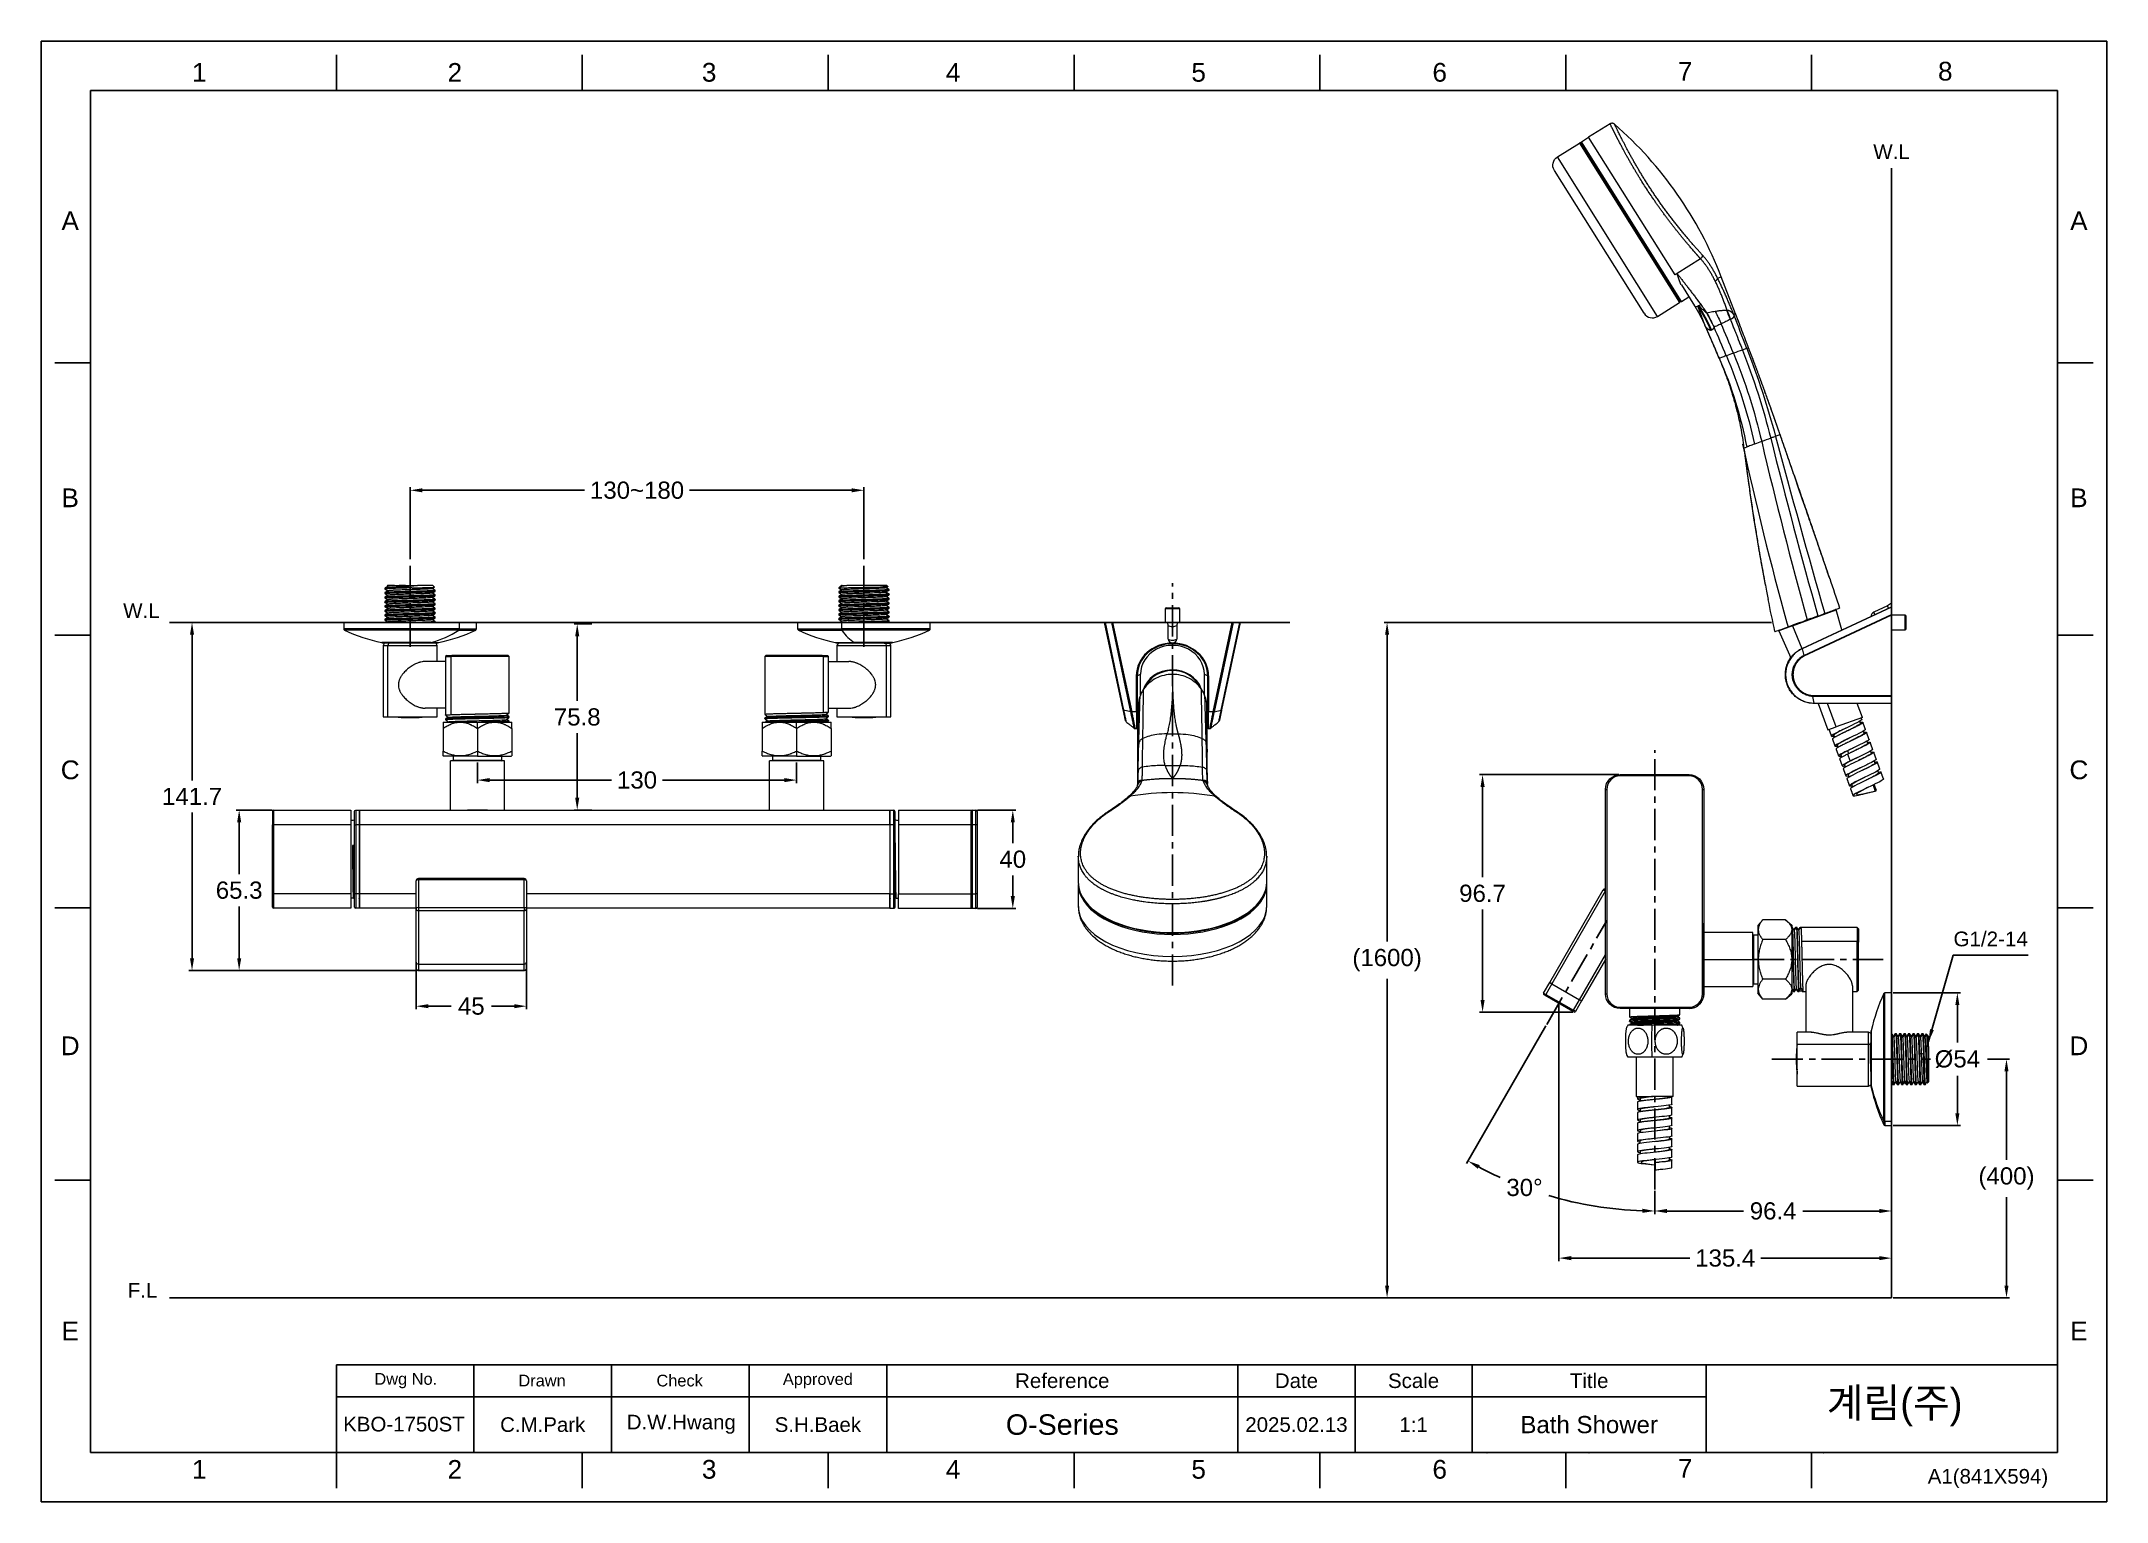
# Model space of a CAD drawing. Header units: millimetres. Extents: x 24023 to 24864, y 1163 to 1757.
import ezdxf
from ezdxf.enums import TextEntityAlignment as Align

# ---------------------------------------------------------------- set-up
doc = ezdxf.new("R2010")
doc.units = ezdxf.units.MM
doc.linetypes.add('CENTERX2', pattern=[20.32, 12.7, -2.54, 2.54, -2.54])
for name, color, linetype in [('CENTER', 1, 'CENTERX2'), ('DIM', 3, 'Continuous'), ('FORM', 7, 'Continuous'), ('벽', 2, 'Continuous')]:
    doc.layers.add(name, color=color, linetype=linetype)
doc.layers.add('TEXT', color=2, linetype='Continuous', lineweight=13)
doc.styles.get("Standard").update_dxf_attribs({"font": 'arial.ttf'})
doc.dimstyles.new('ISO-25', dxfattribs={"dimtxt": 7, "dimasz": 5, "dimexe": 1.252, "dimexo": 0.625, "dimgap": 1, "dimtad": 1, "dimtih": 1, "dimtoh": 1, "dimdec": 1, "dimdsep": 46, "dimtxsty": 'Standard', "dimcen": 0, "dimclrd": 3, "dimclre": 3, "dimclrt": 4, "dimadec": 0, "dimazin": 0, "dimtfac": 1, "dimtdec": 1, "dimtmove": 0, "dimatfit": 3, "dimfxl": 1, "dimarcsym": 0})

msp = doc.modelspace()

# ---------------------------------------------------------------- texts
at = {"layer": 'DIM', "color": 4, "insert": (24801.39, 1394.9), "char_height": 6, "attachment_point": 1}
msp.add_mtext_dynamic_manual_height_columns('G1/2-14', width=39.2827, gutter_width=12.5, heights=[0], dxfattribs=at)
at = {"layer": 'FORM', "color": 7, "linetype": 'Continuous', "char_height": 7.63, "attachment_point": 5}
for s, insert in [('1', (24087.08, 1744.76)), ('2', (24191.16, 1744.76)), ('3', (24294.72, 1744.76)), ('4', (24394.07, 1744.76)), ('5', (24494.04, 1744.76)), ('6', (24592.19, 1744.76)), ('7', (24692.14, 1745.22)), ('8', (24798.05, 1745.22))]:
    msp.add_mtext_dynamic_manual_height_columns(s, width=50.0595, gutter_width=12.51, heights=[0], dxfattribs=dict(at, insert=insert))
at = {"layer": 'FORM', "char_height": 7.63, "attachment_point": 5}
for s, width, insert in [('A', 10.0119, (24034.54, 1684.36)), ('A', 10.0119, (24852.45, 1684.36)), ('B', 10.0119, (24034.54, 1571.53)), ('B', 10.0119, (24852.45, 1571.53)), ('C', 10.0119, (24034.54, 1460.71)), ('C', 10.0119, (24852.45, 1460.71)), ('D', 10.0119, (24034.54, 1348.38)), ('D', 10.0119, (24852.45, 1348.38)), ('E', 10.0119, (24034.54, 1232.27)), ('E', 10.0119, (24852.45, 1232.27)), ('1', 50.0595, (24087.08, 1175.87)), ('2', 50.0595, (24191.16, 1175.87)), ('3', 50.0595, (24294.72, 1175.87)), ('4', 50.0595, (24394.07, 1175.87)), ('5', 50.0595, (24494.04, 1175.87)), ('6', 50.0595, (24592.19, 1175.87)), ('7', 50.0595, (24692.14, 1176.33))]:
    msp.add_mtext_dynamic_manual_height_columns(s, width=width, gutter_width=12.51, heights=[0], dxfattribs=dict(at, insert=insert))
at = {"layer": 'TEXT'}
msp.add_text('A1(841X594)', height=5.9595, dxfattribs=at).set_placement((24790.91, 1170.09))
at = {"layer": 'TEXT', "attachment_point": 5}
for s, width, insert, char_height in [('Dwg No.', 56.019, (24171.19, 1212.02), 4.768), ('Drawn', 56.019, (24226.68, 1212.02), 4.768), ('Check', 56.019, (24282.7, 1212.02), 4.768), ('Approved', 56.019, (24338.99, 1211.96), 4.768), ('Reference', 143.0272, (24438.51, 1211.96), 5.959), ('Date', 47.6757, (24533.86, 1211.96), 5.959), ('Scale', 47.6757, (24581.54, 1211.96), 5.959), ('Title', 95.3515, (24653.05, 1211.96), 5.959), ('KBO-1750ST', 56.019, (24170.45, 1194.27), 5.959), ('C.M.Park', 56.019, (24226.95, 1194.08), 5.959), ('D.W.Hwang', 56.019, (24283.38, 1194.25), 5.959), ('S.H.Baek', 56.019, (24338.99, 1194.08), 5.959), ('O-Series', 143.0272, (24438.51, 1194.08), 8.343), ('2025.02.13', 47.6757, (24533.86, 1194.08), 5.959), ('1:1', 47.6757, (24581.54, 1194.08), 5.959), ('Bath Shower', 93.2851, (24653.05, 1194.08), 7)]:
    msp.add_mtext_dynamic_manual_height_columns(s, width=width, gutter_width=29.8, heights=[0], dxfattribs=dict(at, insert=insert, char_height=char_height))
at = {"layer": 'TEXT', "linetype": 'CENTERX2', "insert": (24777.43, 1201.21), "char_height": 11.9189, "attachment_point": 5}
msp.add_mtext_dynamic_manual_height_columns('{\\fHYGothic-Medium|b0|i0|c129|p18;계림(주)}', width=143.0272, gutter_width=29.8, heights=[0], dxfattribs=at)
at = {"layer": '벽'}
for s, p in [('W.L', (24776.17, 1712.47)), ('F.L', (24064, 1248.77))]:
    msp.add_text(s, height=6, dxfattribs=at).set_placement(p, align=Align.MIDDLE_CENTER)
msp.add_text('W.L', height=6, dxfattribs=at).set_placement((24063.54, 1520.8), align=Align.BOTTOM_CENTER)

# ---------------------------------------------------------------- blocks, each defined once
blk = doc.blocks.new('*D43')
at = {"color": 3, "lineweight": -2, "transparency": 16777216}
for p, q in [((24200.35, 1463.75), (24200.35, 1455.32)), ((24330.35, 1463.75), (24330.35, 1455.32)), ((24205.35, 1456.58), (24254.95, 1456.58)), ((24325.35, 1456.58), (24275.74, 1456.58))]:
    blk.add_line(p, q, dxfattribs=at)
at = {"color": 3, "transparency": 16777216}
for points in [[(24205.35, 1457.41), (24205.35, 1455.74), (24200.35, 1456.58)], [(24325.35, 1457.41), (24325.35, 1455.74), (24330.35, 1456.58)]]:
    blk.add_solid(points, dxfattribs=at)
at = {"layer": 'Defpoints', "color": 0, "transparency": 16777216}
for p in [(24200.35, 1464.37), (24330.35, 1464.37), (24330.35, 1456.58)]:
    blk.add_point(p, dxfattribs=at)
at = {"color": 4, "transparency": 16777216, "insert": (24265.35, 1456.58), "char_height": 7, "attachment_point": 5}
blk.add_mtext('130', dxfattribs=at)
blk = doc.blocks.new('*D44')
at = {"color": 3, "lineweight": -2, "transparency": 16777216}
for p, q in [((24172.95, 1546.5), (24172.95, 1575.85)), ((24177.95, 1574.6), (24243.94, 1574.6)), ((24352.75, 1574.6), (24286.75, 1574.6)), ((24357.75, 1546.5), (24357.75, 1575.85))]:
    blk.add_line(p, q, dxfattribs=at)
at = {"color": 3, "transparency": 16777216}
for points in [[(24177.95, 1575.43), (24177.95, 1573.77), (24172.95, 1574.6)], [(24352.75, 1575.43), (24352.75, 1573.77), (24357.75, 1574.6)]]:
    blk.add_solid(points, dxfattribs=at)
at = {"layer": 'Defpoints', "color": 0, "transparency": 16777216}
for p in [(24357.75, 1574.6), (24172.95, 1545.87), (24357.75, 1545.87)]:
    blk.add_point(p, dxfattribs=at)
at = {"color": 4, "transparency": 16777216, "insert": (24265.35, 1574.6), "char_height": 7, "attachment_point": 5}
blk.add_mtext('130~180', dxfattribs=at)
blk = doc.blocks.new('*D45')
at = {"color": 3, "lineweight": -2, "transparency": 16777216}
for p, q in [((24246.92, 1520.18), (24239.74, 1520.18)), ((24241, 1515.18), (24241, 1488.85)), ((24241, 1449.37), (24241, 1475.7)), ((24246.92, 1444.37), (24239.74, 1444.37))]:
    blk.add_line(p, q, dxfattribs=at)
at = {"color": 3, "transparency": 16777216}
for points in [[(24240.16, 1515.18), (24241.83, 1515.18), (24241, 1520.18)], [(24240.16, 1449.37), (24241.83, 1449.37), (24241, 1444.37)]]:
    blk.add_solid(points, dxfattribs=at)
at = {"layer": 'Defpoints', "color": 0, "transparency": 16777216}
for p in [(24247.55, 1520.18), (24241, 1444.37), (24247.55, 1444.37)]:
    blk.add_point(p, dxfattribs=at)
at = {"color": 4, "transparency": 16777216, "insert": (24241, 1482.27), "char_height": 7, "attachment_point": 5}
blk.add_mtext('75.8', dxfattribs=at)
blk = doc.blocks.new('*D46')
at = {"color": 3, "lineweight": -2, "transparency": 16777216}
for p, q in [((24403.97, 1444.33), (24419.61, 1444.33)), ((24418.36, 1439.33), (24418.36, 1430.9)), ((24418.36, 1409.33), (24418.36, 1417.75)), ((24403.97, 1404.33), (24419.61, 1404.33))]:
    blk.add_line(p, q, dxfattribs=at)
at = {"color": 3, "transparency": 16777216}
for points in [[(24417.53, 1439.33), (24419.2, 1439.33), (24418.36, 1444.33)], [(24417.53, 1409.33), (24419.2, 1409.33), (24418.36, 1404.33)]]:
    blk.add_solid(points, dxfattribs=at)
at = {"layer": 'Defpoints', "color": 0, "transparency": 16777216}
for p in [(24403.35, 1444.33), (24418.36, 1444.33), (24403.35, 1404.33)]:
    blk.add_point(p, dxfattribs=at)
at = {"color": 4, "transparency": 16777216, "insert": (24418.36, 1424.33), "char_height": 7, "attachment_point": 5}
blk.add_mtext('40', dxfattribs=at)
blk = doc.blocks.new('*D47')
at = {"color": 3, "lineweight": -2, "transparency": 16777216}
for p, q in [((24116.72, 1444.37), (24102.09, 1444.37)), ((24103.34, 1439.37), (24103.34, 1418.29)), ((24103.34, 1384.06), (24103.34, 1405.14)), ((24175.72, 1379.06), (24102.09, 1379.06))]:
    blk.add_line(p, q, dxfattribs=at)
at = {"color": 3, "transparency": 16777216}
for points in [[(24102.51, 1439.37), (24104.18, 1439.37), (24103.34, 1444.37)], [(24102.51, 1384.06), (24104.18, 1384.06), (24103.34, 1379.06)]]:
    blk.add_solid(points, dxfattribs=at)
at = {"layer": 'Defpoints', "color": 0, "transparency": 16777216}
for p in [(24117.35, 1444.37), (24103.34, 1379.06), (24176.35, 1379.06)]:
    blk.add_point(p, dxfattribs=at)
at = {"color": 4, "transparency": 16777216, "insert": (24103.34, 1411.72), "char_height": 7, "attachment_point": 5}
blk.add_mtext('65.3', dxfattribs=at)
blk = doc.blocks.new('*D48')
at = {"color": 3, "lineweight": -2, "transparency": 16777216}
for p, q in [((24084.34, 1520.8), (24082.9, 1520.8)), ((24084.15, 1515.8), (24084.15, 1456.44)), ((24084.15, 1384.06), (24084.15, 1443.42)), ((24102.72, 1379.06), (24082.9, 1379.06))]:
    blk.add_line(p, q, dxfattribs=at)
at = {"color": 3, "transparency": 16777216}
for points in [[(24083.32, 1515.8), (24084.98, 1515.8), (24084.15, 1520.8)], [(24083.32, 1384.06), (24084.98, 1384.06), (24084.15, 1379.06)]]:
    blk.add_solid(points, dxfattribs=at)
at = {"layer": 'Defpoints', "color": 0, "transparency": 16777216}
for p in [(24084.97, 1520.8), (24084.15, 1379.06), (24103.34, 1379.06)]:
    blk.add_point(p, dxfattribs=at)
at = {"color": 4, "transparency": 16777216, "insert": (24084.15, 1449.93), "char_height": 7, "attachment_point": 5}
blk.add_mtext('141.7', dxfattribs=at)
blk = doc.blocks.new('*D49')
at = {"color": 3, "lineweight": -2, "transparency": 16777216}
for p, q in [((24175.35, 1381.87), (24175.35, 1363.26)), ((24220.35, 1381.87), (24220.35, 1363.26)), ((24180.35, 1364.51), (24189.67, 1364.51)), ((24215.35, 1364.51), (24206.03, 1364.51))]:
    blk.add_line(p, q, dxfattribs=at)
at = {"color": 3, "transparency": 16777216}
for points in [[(24180.35, 1365.34), (24180.35, 1363.68), (24175.35, 1364.51)], [(24215.35, 1365.34), (24215.35, 1363.68), (24220.35, 1364.51)]]:
    blk.add_solid(points, dxfattribs=at)
at = {"layer": 'Defpoints', "color": 0, "transparency": 16777216}
for p in [(24175.35, 1382.5), (24220.35, 1382.5), (24220.35, 1364.51)]:
    blk.add_point(p, dxfattribs=at)
at = {"color": 4, "transparency": 16777216, "insert": (24197.85, 1364.51), "char_height": 7, "attachment_point": 5}
blk.add_mtext('45', dxfattribs=at)
blk = doc.blocks.new('*D50')
at = {"color": 3, "lineweight": -2, "transparency": 16777216}
for p, q in [((24727.26, 1520.8), (24569.51, 1520.8)), ((24570.76, 1515.8), (24570.76, 1390.87)), ((24570.76, 1250.77), (24570.76, 1375.69)), ((24727.26, 1245.77), (24569.51, 1245.77))]:
    blk.add_line(p, q, dxfattribs=at)
at = {"color": 3, "transparency": 16777216}
for points in [[(24569.93, 1515.8), (24571.59, 1515.8), (24570.76, 1520.8)], [(24569.93, 1250.77), (24571.59, 1250.77), (24570.76, 1245.77)]]:
    blk.add_solid(points, dxfattribs=at)
at = {"layer": 'Defpoints', "color": 0, "transparency": 16777216}
for p in [(24727.89, 1520.8), (24570.76, 1245.77), (24727.89, 1245.77)]:
    blk.add_point(p, dxfattribs=at)
at = {"color": 4, "transparency": 16777216, "insert": (24570.76, 1383.28), "char_height": 7, "attachment_point": 5}
blk.add_mtext('(1600)', dxfattribs=at)
blk = doc.blocks.new('*D51')
at = {"color": 3, "lineweight": -2, "transparency": 16777216}
for p, q in [((24776.8, 1369.94), (24804.22, 1369.94)), ((24802.97, 1364.94), (24802.97, 1349.71)), ((24802.97, 1320.94), (24802.97, 1336.17)), ((24776.8, 1315.94), (24804.22, 1315.94))]:
    blk.add_line(p, q, dxfattribs=at)
at = {"color": 3, "transparency": 16777216}
for points in [[(24802.14, 1364.94), (24803.8, 1364.94), (24802.97, 1369.94)], [(24802.14, 1320.94), (24803.8, 1320.94), (24802.97, 1315.94)]]:
    blk.add_solid(points, dxfattribs=at)
at = {"layer": 'Defpoints', "color": 0, "transparency": 16777216}
for p in [(24776.17, 1369.94), (24776.17, 1315.94), (24802.97, 1315.94)]:
    blk.add_point(p, dxfattribs=at)
at = {"color": 4, "transparency": 16777216, "insert": (24802.97, 1342.94), "char_height": 7, "attachment_point": 5}
blk.add_mtext('%%C54', dxfattribs=at)
blk = doc.blocks.new('*D52')
at = {"color": 3, "lineweight": -2, "transparency": 16777216}
for p, q in [((24635.44, 1356.46), (24603.07, 1300.41)), ((24679.74, 1289.26), (24679.74, 1279.86))]:
    blk.add_line(p, q, dxfattribs=at)
for start, end in [(241.88373, 245.57556), (253.51412, 268.11627)]:
    blk.add_arc((24679.74, 1433.2), 152.09, start, end, dxfattribs=at)
at = {"color": 3, "transparency": 16777216}
for points in [[(24607.67, 1298.33), (24608.48, 1299.79), (24603.7, 1301.49)], [(24674.76, 1282.03), (24674.73, 1280.36), (24679.74, 1281.11)]]:
    blk.add_solid(points, dxfattribs=at)
at = {"layer": 'Defpoints', "color": 0, "transparency": 16777216}
for p in [(24679.74, 1468.81), (24660.2, 1399.35), (24635.75, 1357), (24679.74, 1289.88), (24653.33, 1283.42)]:
    blk.add_point(p, dxfattribs=at)
at = {"color": 4, "transparency": 16777216, "insert": (24626.72, 1290.66), "char_height": 7, "attachment_point": 5}
blk.add_mtext('30°', dxfattribs=at)
blk = doc.blocks.new('*D53')
at = {"color": 3, "lineweight": -2, "transparency": 16777216}
for p, q in [((24679.74, 1289.26), (24679.74, 1279.86)), ((24776.17, 1289.26), (24776.17, 1279.86)), ((24684.74, 1281.11), (24715.88, 1281.11)), ((24771.17, 1281.11), (24740.04, 1281.11))]:
    blk.add_line(p, q, dxfattribs=at)
at = {"color": 3, "transparency": 16777216}
for points in [[(24684.74, 1281.95), (24684.74, 1280.28), (24679.74, 1281.11)], [(24771.17, 1281.95), (24771.17, 1280.28), (24776.17, 1281.11)]]:
    blk.add_solid(points, dxfattribs=at)
at = {"layer": 'Defpoints', "color": 0, "transparency": 16777216}
for p in [(24679.74, 1289.88), (24776.17, 1289.88), (24776.17, 1281.11)]:
    blk.add_point(p, dxfattribs=at)
at = {"color": 4, "transparency": 16777216, "insert": (24727.96, 1281.11), "char_height": 7, "attachment_point": 5}
blk.add_mtext('96.4', dxfattribs=at)
blk = doc.blocks.new('*D54')
at = {"color": 3, "lineweight": -2, "transparency": 16777216}
for p, q in [((24640.75, 1365.03), (24640.75, 1260.67)), ((24776.17, 1315.31), (24776.17, 1260.67)), ((24645.75, 1261.92), (24693.99, 1261.92)), ((24771.17, 1261.92), (24722.93, 1261.92))]:
    blk.add_line(p, q, dxfattribs=at)
at = {"color": 3, "transparency": 16777216}
for points in [[(24645.75, 1262.75), (24645.75, 1261.08), (24640.75, 1261.92)], [(24771.17, 1262.75), (24771.17, 1261.08), (24776.17, 1261.92)]]:
    blk.add_solid(points, dxfattribs=at)
at = {"layer": 'Defpoints', "color": 0, "transparency": 16777216}
for p in [(24640.75, 1365.66), (24776.17, 1315.94), (24776.17, 1261.92)]:
    blk.add_point(p, dxfattribs=at)
at = {"color": 4, "transparency": 16777216, "insert": (24708.46, 1261.92), "char_height": 7, "attachment_point": 5}
blk.add_mtext('135.4', dxfattribs=at)
blk = doc.blocks.new('*D55')
at = {"color": 3, "lineweight": -2, "transparency": 16777216}
for p, q in [((24665.08, 1458.81), (24608.39, 1458.81)), ((24609.64, 1453.81), (24609.64, 1417.03)), ((24609.64, 1367.09), (24609.64, 1403.88)), ((24646.44, 1362.09), (24608.39, 1362.09))]:
    blk.add_line(p, q, dxfattribs=at)
at = {"color": 3, "transparency": 16777216}
for points in [[(24608.81, 1453.81), (24610.48, 1453.81), (24609.64, 1458.81)], [(24608.81, 1367.09), (24610.48, 1367.09), (24609.64, 1362.09)]]:
    blk.add_solid(points, dxfattribs=at)
at = {"layer": 'Defpoints', "color": 0, "transparency": 16777216}
for p in [(24609.64, 1458.81), (24665.7, 1458.81), (24647.06, 1362.09)]:
    blk.add_point(p, dxfattribs=at)
at = {"color": 4, "transparency": 16777216, "insert": (24609.64, 1410.45), "char_height": 7, "attachment_point": 5}
blk.add_mtext('96.7', dxfattribs=at)
blk = doc.blocks.new('*D56')
at = {"color": 3, "lineweight": -2, "transparency": 16777216}
for p, q in [((24815.23, 1342.94), (24824.23, 1342.94)), ((24822.98, 1337.94), (24822.98, 1301.94)), ((24822.98, 1250.77), (24822.98, 1286.76)), ((24776.8, 1245.77), (24824.23, 1245.77))]:
    blk.add_line(p, q, dxfattribs=at)
at = {"color": 3, "transparency": 16777216}
for points in [[(24822.14, 1337.94), (24823.81, 1337.94), (24822.98, 1342.94)], [(24822.14, 1250.77), (24823.81, 1250.77), (24822.98, 1245.77)]]:
    blk.add_solid(points, dxfattribs=at)
at = {"layer": 'Defpoints', "color": 0, "transparency": 16777216}
for p in [(24814.6, 1342.94), (24776.17, 1245.77), (24822.98, 1245.77)]:
    blk.add_point(p, dxfattribs=at)
at = {"color": 4, "transparency": 16777216, "insert": (24822.98, 1294.35), "char_height": 7, "attachment_point": 5}
blk.add_mtext('(400)', dxfattribs=at)

# ---------------------------------------------------------------- dimensions: what is measured, and where the dimension line sits
at = {"color": 6}
dim = msp.add_linear_dim(base=(24357.75, 1574.6), p1=(24172.95, 1545.87), p2=(24357.75, 1545.87), text='130~180', dimstyle='ISO-25', override={"dimgap": 3, "dimtad": 0}, dxfattribs=at)
dim.commit()
dim.dimension.update_dxf_attribs({"geometry": '*D44', "text_midpoint": (24265.35, 1574.6)})
for base, p1, p2, picture, middle in [((24084.15, 1379.06), (24084.97, 1520.8), (24103.34, 1379.06), '*D48', (24084.15, 1449.93)), ((24241, 1444.37), (24247.55, 1520.18), (24247.55, 1444.37), '*D45', (24241, 1482.27)), ((24609.64, 1458.81), (24647.06, 1362.09), (24665.7, 1458.81), '*D55', (24609.64, 1410.45)), ((24103.34, 1379.06), (24117.35, 1444.37), (24176.35, 1379.06), '*D47', (24103.34, 1411.72)), ((24418.36, 1444.33), (24403.35, 1404.33), (24403.35, 1444.33), '*D46', (24418.36, 1424.33))]:
    dim = msp.add_linear_dim(base=base, p1=p1, p2=p2, angle=90, dimstyle='ISO-25', override={"dimgap": 3, "dimtad": 0}, dxfattribs=at)
    dim.commit()
    dim.dimension.update_dxf_attribs({"geometry": picture, "text_midpoint": middle})
for base, p1, p2, text, picture, middle in [((24570.76, 1245.77), (24727.89, 1520.8), (24727.89, 1245.77), '(1600)', '*D50', (24570.76, 1383.28)), ((24802.97, 1315.94), (24776.17, 1369.94), (24776.17, 1315.94), '%%C<>', '*D51', (24802.97, 1342.94)), ((24822.98, 1245.77), (24814.6, 1342.94), (24776.17, 1245.77), '(400)', '*D56', (24822.98, 1294.35))]:
    dim = msp.add_linear_dim(base=base, p1=p1, p2=p2, angle=90, text=text, dimstyle='ISO-25', override={"dimgap": 3, "dimtad": 0}, dxfattribs=at)
    dim.commit()
    dim.dimension.update_dxf_attribs({"geometry": picture, "text_midpoint": middle})
for base, p1, p2, picture, middle in [((24330.35, 1456.58), (24200.35, 1464.37), (24330.35, 1464.37), '*D43', (24265.35, 1456.58)), ((24220.35, 1364.51), (24175.35, 1382.5), (24220.35, 1382.5), '*D49', (24197.85, 1364.51)), ((24776.17, 1261.92), (24640.75, 1365.66), (24776.17, 1315.94), '*D54', (24708.46, 1261.92)), ((24776.17, 1281.11), (24679.74, 1289.88), (24776.17, 1289.88), '*D53', (24727.96, 1281.11))]:
    dim = msp.add_linear_dim(base=base, p1=p1, p2=p2, dimstyle='ISO-25', override={"dimgap": 3, "dimtad": 0}, dxfattribs=at)
    dim.commit()
    dim.dimension.update_dxf_attribs({"geometry": picture, "text_midpoint": middle})
dim = msp.add_angular_dim_2l(base=(24653.33, 1283.42), line1=((24635.75, 1357), (24660.2, 1399.35)), line2=((24679.74, 1289.88), (24679.74, 1468.81)), dimstyle='ISO-25', override={"dimgap": 3, "dimtad": 0}, dxfattribs=at)
dim.commit()
dim.dimension.update_dxf_attribs({"geometry": '*D52', "text_midpoint": (24626.72, 1290.66), "dimtype": 162})

# ---------------------------------------------------------------- linework, layer by layer
at = {"linetype": 'Continuous', "lineweight": 18, "extrusion": (0, 1, 0)}
for p, q in [((24640.13, 1710.37), (24649.11, 1716.01)), ((24649.66, 1715.88), (24690.01, 1651.6)), ((24649.87, 1716.49), (24652.83, 1718.35)), ((24661.58, 1723.84), (24652.83, 1718.35)), ((24675.4, 1646.67), (24638.87, 1704.86)), ((24690.59, 1658.21), (24695.96, 1649.65)), ((24712.69, 1646.42), (24706.86, 1661.49)), ((24680.91, 1645.41), (24689.89, 1651.05)), ((24690.65, 1651.53), (24693.61, 1653.39)), ((24699.94, 1642.28), (24699.94, 1642.27)), ((24739.75, 1510.21), (24776.17, 1527.2)), ((24743.32, 1522.37), (24741, 1521.53)), ((24748.89, 1524.4), (24748.37, 1524.21)), ((24755.98, 1517.78), (24753.63, 1525.89)), ((24774.48, 1527.51), (24768.95, 1524.93)), ((24776.17, 1528.67), (24774.48, 1527.51)), ((24774.9, 1526.61), (24774.48, 1527.51)), ((24776.17, 1528.67), (24776.17, 1527.2)), ((24776.17, 1527.2), (24776.17, 1527.05)), ((24776.17, 1527.05), (24776.17, 1524.05)), ((24776.17, 1524.05), (24776.17, 1523.69)), ((24781.67, 1523.8), (24776.17, 1523.8)), ((24776.17, 1523.69), (24776.17, 1491)), ((24782.17, 1518.3), (24782.17, 1523.3)), ((24732.24, 1518.11), (24730.25, 1517.39)), ((24730.25, 1517.39), (24735.11, 1506.36)), ((24735.89, 1519.66), (24735.81, 1519.64)), ((24738.57, 1520.64), (24735.89, 1519.66)), ((24776.17, 1517.8), (24781.67, 1517.8)), ((24739.71, 1510.2), (24739.75, 1510.21)), ((24739.74, 1510.07), (24740.39, 1507.36)), ((24744.65, 1487.94), (24744.09, 1490.65)), ((24776.17, 1491), (24776.17, 1490.65)), ((24776.17, 1490.65), (24776.17, 1487.94)), ((24744.72, 1487.8), (24744.68, 1487.8)), ((24776.17, 1487.8), (24744.72, 1487.8)), ((24746.28, 1487.8), (24750.21, 1476.99)), ((24764.31, 1482.12), (24753.59, 1478.22)), ((24764.31, 1482.12), (24762.24, 1487.8)), ((24776.17, 1487.94), (24776.17, 1487.8)), ((24750.21, 1476.99), (24753.59, 1478.22)), ((24759.39, 1464.37), (24758.36, 1467.19)), ((24665.7, 1458.81), (24693.7, 1458.81)), ((24659.7, 1369.56), (24659.7, 1452.81)), ((24699.7, 1452.81), (24699.7, 1369.56)), ((24768.63, 1454.58), (24769.53, 1452.1)), ((24770.08, 1452.3), (24769.16, 1454.83)), ((24769.53, 1452.1), (24770.08, 1452.3)), ((24637, 1374.17), (24658.75, 1411.85)), ((24699.74, 1369.56), (24699.74, 1397.56)), ((24723.75, 1399.73), (24721.74, 1397.37)), ((24721.74, 1397.37), (24721.74, 1369.75)), ((24733, 1399.73), (24723.75, 1399.73)), ((24733, 1399.73), (24735.54, 1397.56)), ((24735.54, 1397.56), (24735.54, 1395.68)), ((24735.85, 1396.56), (24735.61, 1396.56)), ((24737.32, 1396.56), (24737.08, 1396.56)), ((24737.66, 1396.56), (24737.42, 1396.56)), ((24739.23, 1396.56), (24738.9, 1396.56)), ((24762.24, 1396.56), (24739.24, 1396.56)), ((24762.74, 1396.06), (24762.24, 1396.56)), ((24762.24, 1396.56), (24762.24, 1390.83)), ((24762.74, 1396.06), (24762.74, 1390.55)), ((24719.74, 1394.56), (24699.74, 1394.56)), ((24699.74, 1379.46), (24699.74, 1387.66)), ((24719.74, 1383.56), (24719.74, 1394.56)), ((24720.04, 1393.46), (24719.74, 1393.16)), ((24720.04, 1373.66), (24720.04, 1393.46)), ((24721.74, 1393.46), (24720.04, 1393.46)), ((24733, 1391.64), (24723.75, 1391.64)), ((24735.54, 1395.68), (24735.54, 1383.56)), ((24762.24, 1370.56), (24762.24, 1390.83)), ((24762.74, 1371.06), (24762.74, 1390.55)), ((24659.7, 1383.48), (24649.99, 1366.67)), ((24719.74, 1383.56), (24719.74, 1372.56)), ((24735.54, 1383.56), (24735.54, 1371.44)), ((24634.5, 1369.84), (24637, 1374.17)), ((24637.87, 1373.67), (24637, 1374.17)), ((24637, 1374.17), (24637.87, 1373.67)), ((24637.87, 1373.67), (24649.13, 1367.17)), ((24637.87, 1373.67), (24649.13, 1367.17)), ((24699.74, 1372.56), (24719.74, 1372.56)), ((24719.74, 1373.96), (24720.04, 1373.66)), ((24720.04, 1373.66), (24721.74, 1373.66)), ((24733, 1375.48), (24723.75, 1375.48)), ((24735.54, 1371.44), (24735.54, 1369.56)), ((24738.6, 1370.64), (24739.24, 1371.74)), ((24739.24, 1371.74), (24740.11, 1370.73)), ((24741.24, 1372.78), (24741.24, 1353.94)), ((24760.24, 1372.78), (24760.24, 1353.94)), ((24762.24, 1370.56), (24762.74, 1371.06)), ((24635.12, 1368.91), (24634.69, 1369.16)), ((24646.38, 1362.41), (24635.12, 1368.91)), ((24649.99, 1366.67), (24647.49, 1362.34)), ((24649.99, 1366.67), (24649.13, 1367.17)), ((24649.99, 1366.67), (24649.13, 1367.17)), ((24693.7, 1363.56), (24665.7, 1363.56)), ((24669.49, 1363.56), (24669.49, 1360.15)), ((24689.99, 1361.06), (24689.99, 1363.56)), ((24693.7, 1363.56), (24693.74, 1363.56)), ((24723.75, 1367.39), (24721.74, 1369.75)), ((24733, 1367.39), (24723.75, 1367.39)), ((24733, 1367.39), (24735.54, 1369.56)), ((24736.17, 1370.56), (24736.41, 1370.56)), ((24736.52, 1370.56), (24736.76, 1370.56)), ((24737.99, 1370.56), (24738.23, 1370.56)), ((24738.33, 1370.56), (24738.57, 1370.56)), ((24740.18, 1370.64), (24738.6, 1370.64)), ((24739.8, 1370.56), (24740.14, 1370.56)), ((24740.14, 1370.56), (24741.24, 1370.56)), ((24760.24, 1370.56), (24762.24, 1370.56)), ((24776.17, 1369.94), (24773.49, 1369.94)), ((24776.17, 1369.94), (24776.17, 1317.54)), ((24646.81, 1362.16), (24646.38, 1362.41)), ((24678.59, 1356.76), (24668.74, 1356.76)), ((24669.49, 1358.79), (24669.49, 1358.34)), ((24669.49, 1356.97), (24669.49, 1356.76)), ((24670.62, 1359.5), (24670.62, 1359.44)), ((24670.62, 1357.69), (24670.62, 1357.63)), ((24690.74, 1356.76), (24678.59, 1356.76)), ((24688.87, 1360.34), (24688.87, 1360.4)), ((24688.87, 1358.53), (24688.87, 1358.59)), ((24688.87, 1356.76), (24688.87, 1356.78)), ((24689.99, 1359.24), (24689.99, 1359.69)), ((24689.99, 1357.43), (24689.99, 1357.88)), ((24767.9, 1354.29), (24767.9, 1332.26)), ((24737.74, 1349.09), (24737.74, 1353.94)), ((24743.55, 1353.94), (24737.74, 1353.94)), ((24737.74, 1331.94), (24737.74, 1349.09)), ((24766.74, 1353.94), (24757.97, 1353.94)), ((24766.74, 1349.09), (24766.74, 1353.94)), ((24767.9, 1353.36), (24766.74, 1353.94)), ((24766.74, 1331.94), (24766.74, 1349.09)), ((24767.65, 1349.53), (24767.9, 1349.45)), ((24767.9, 1349.01), (24767.65, 1349.28)), ((24776.4, 1353.19), (24776.17, 1353.19)), ((24777.87, 1353.19), (24777.53, 1353.19)), ((24778.22, 1353.19), (24777.87, 1353.19)), ((24779.68, 1353.19), (24779.34, 1353.19)), ((24780.03, 1353.19), (24779.68, 1353.19)), ((24781.49, 1353.19), (24781.16, 1353.19)), ((24781.84, 1353.19), (24781.5, 1353.19)), ((24783.31, 1353.19), (24782.97, 1353.19)), ((24783.66, 1353.19), (24783.31, 1353.19)), ((24785.13, 1353.19), (24784.78, 1353.19)), ((24785.47, 1353.19), (24785.13, 1353.19)), ((24786.93, 1353.19), (24786.6, 1353.19)), ((24787.29, 1353.19), (24786.94, 1353.19)), ((24788.75, 1353.19), (24788.41, 1353.19)), ((24789.1, 1353.19), (24788.75, 1353.19)), ((24790.24, 1353.19), (24790.23, 1353.19)), ((24790.24, 1353.19), (24790.24, 1353.16)), ((24791.03, 1352.4), (24790.24, 1353.19)), ((24791.24, 1352.19), (24790.47, 1352.97)), ((24791.24, 1348.11), (24791.24, 1352.19)), ((24791.24, 1348.11), (24791.24, 1333.69)), ((24678.59, 1343.76), (24668.74, 1343.76)), ((24672.24, 1343.76), (24672.24, 1327.76)), ((24690.74, 1343.76), (24678.59, 1343.76)), ((24687.24, 1327.76), (24687.24, 1343.76)), ((24737.74, 1331.94), (24766.74, 1331.94)), ((24766.74, 1331.94), (24767.9, 1332.52)), ((24766.74, 1331.94), (24767.76, 1332.45)), ((24767.9, 1331.59), (24767.9, 1332.26)), ((24776.62, 1332.69), (24776.96, 1332.69)), ((24776.96, 1332.69), (24777.31, 1332.69)), ((24778.43, 1332.69), (24778.78, 1332.69)), ((24778.78, 1332.69), (24779.12, 1332.69)), ((24780.25, 1332.69), (24780.59, 1332.69)), ((24780.59, 1332.69), (24780.94, 1332.69)), ((24781.69, 1334.03), (24780.98, 1332.8)), ((24782.06, 1332.69), (24782.41, 1332.69)), ((24782.41, 1332.69), (24782.75, 1332.69)), ((24783.88, 1332.69), (24784.21, 1332.69)), ((24784.22, 1332.69), (24784.57, 1332.69)), ((24785.69, 1332.69), (24786.03, 1332.69)), ((24786.03, 1332.69), (24786.38, 1332.69)), ((24787.5, 1332.69), (24787.85, 1332.69)), ((24787.85, 1332.69), (24788.19, 1332.69)), ((24789.32, 1332.69), (24789.66, 1332.69)), ((24789.66, 1332.69), (24790.01, 1332.69)), ((24790.82, 1333.26), (24791.24, 1333.69)), ((24791.03, 1333.48), (24791.24, 1333.69)), ((24672.24, 1327.76), (24678.96, 1327.76)), ((24687.24, 1327.76), (24678.96, 1327.76)), ((24773.49, 1315.94), (24776.17, 1315.94)), ((24776.17, 1317.54), (24776.17, 1315.94)), ((24679.97, 1302.06), (24679.97, 1300.76)), ((24679.97, 1300.76), (24679.97, 1297.76)), ((24679.97, 1297.76), (24680.03, 1297.76)), ((24679.99, 1300.76), (24679.99, 1302.06)), ((24680.03, 1300.76), (24679.99, 1300.76)), ((24680.03, 1297.76), (24680.03, 1300.76))]:
    msp.add_line(p, q, dxfattribs=at)
at = {"linetype": 'Continuous', "lineweight": 13, "extrusion": (0, 1, 0)}
for p, q in [((24649.11, 1716.01), (24689.89, 1651.05)), ((24690.65, 1651.53), (24649.87, 1716.49)), ((24688, 1662.33), (24652.83, 1718.35)), ((24680.91, 1645.41), (24640.13, 1710.37)), ((24698.41, 1668.87), (24688.85, 1662.87)), ((24688.85, 1662.87), (24688, 1662.33)), ((24705.37, 1660.92), (24706.86, 1661.49)), ((24716.1, 1591.71), (24716.08, 1591.71)), ((24730.78, 1597.32), (24730.78, 1597.31)), ((24735.86, 1519.43), (24753.63, 1525.89)), ((24776.17, 1527.05), (24739.74, 1510.07)), ((24740.39, 1507.36), (24776.17, 1524.05)), ((24776.17, 1523.69), (24740.51, 1507.06)), ((24769.37, 1524.03), (24768.95, 1524.93)), ((24781.67, 1517.8), (24781.67, 1523.8)), ((24735.79, 1519.4), (24730.25, 1517.39)), ((24735.79, 1519.4), (24735.86, 1519.43)), ((24735.86, 1519.43), (24739.61, 1510.14)), ((24744.06, 1491), (24776.17, 1491)), ((24776.17, 1490.65), (24744.09, 1490.65)), ((24744.65, 1487.94), (24776.17, 1487.94)), ((24753.59, 1478.22), (24750.11, 1487.8)), ((24665.7, 1458.31), (24665.7, 1458.81)), ((24693.7, 1458.31), (24665.7, 1458.31)), ((24693.7, 1458.31), (24693.7, 1458.81)), ((24659.7, 1452.81), (24660.2, 1452.81)), ((24660.2, 1452.81), (24660.2, 1369.56)), ((24699.2, 1369.56), (24699.2, 1452.81)), ((24699.2, 1452.81), (24699.7, 1452.81)), ((24659.62, 1411.35), (24637.87, 1373.67)), ((24659.62, 1411.35), (24658.75, 1411.85)), ((24659.7, 1411.48), (24659.62, 1411.35)), ((24659.7, 1411.3), (24659.62, 1411.35)), ((24736.13, 1390.83), (24735.89, 1390.83)), ((24737.95, 1390.83), (24737.71, 1390.83)), ((24762.24, 1390.83), (24739.52, 1390.83)), ((24762.24, 1390.83), (24762.74, 1390.55)), ((24649.13, 1367.17), (24659.7, 1385.48)), ((24699.74, 1383.56), (24719.74, 1383.56)), ((24637.87, 1373.67), (24635.37, 1369.34)), ((24634.5, 1369.84), (24635.37, 1369.34)), ((24635.37, 1369.34), (24635.12, 1368.91)), ((24635.37, 1369.34), (24646.63, 1362.84)), ((24646.63, 1362.84), (24646.38, 1362.41)), ((24646.63, 1362.84), (24649.13, 1367.17)), ((24647.49, 1362.34), (24646.63, 1362.84)), ((24659.7, 1369.56), (24660.2, 1369.56)), ((24665.7, 1363.56), (24665.7, 1364.06)), ((24665.7, 1364.06), (24693.7, 1364.06)), ((24693.7, 1363.56), (24693.7, 1364.06)), ((24699.2, 1369.56), (24699.7, 1369.56)), ((24773.04, 1317.81), (24773.04, 1369.65)), ((24773.49, 1317.54), (24773.49, 1369.94)), ((24767.92, 1332.06), (24767.92, 1354.5)), ((24737.74, 1349.09), (24766.74, 1349.09)), ((24767.65, 1348.84), (24766.74, 1349.09)), ((24776.68, 1348.67), (24776.34, 1348.67)), ((24778.5, 1348.67), (24778.15, 1348.67)), ((24780.31, 1348.67), (24779.97, 1348.67)), ((24782.13, 1348.67), (24781.78, 1348.67)), ((24783.94, 1348.67), (24783.59, 1348.67)), ((24785.75, 1348.67), (24785.41, 1348.67)), ((24787.57, 1348.67), (24787.22, 1348.67)), ((24789.38, 1348.67), (24789.04, 1348.67)), ((24790.63, 1348.45), (24791.24, 1348.11)), ((24767.92, 1332.06), (24767.92, 1331.38)), ((24773.04, 1317.81), (24773.04, 1316.23)), ((24773.49, 1317.54), (24773.49, 1315.94)), ((24776.17, 1317.54), (24773.49, 1317.54))]:
    msp.add_line(p, q, dxfattribs=at)
at = {"linetype": 'Continuous', "lineweight": 18}
for p, q in [((24162.7, 1534.74), (24162.7, 1534.4)), ((24162.7, 1532.93), (24162.7, 1532.58)), ((24162.7, 1531.12), (24162.7, 1530.77)), ((24163.7, 1535.87), (24163.55, 1535.73)), ((24163.55, 1535.72), (24163.55, 1535.71)), ((24173.64, 1534.87), (24163.67, 1534.87)), ((24166.63, 1535.87), (24163.7, 1535.87)), ((24182.2, 1535.87), (24175.96, 1535.87)), ((24182.91, 1535.16), (24182.2, 1535.87)), ((24183.2, 1533.49), (24183.2, 1533.84)), ((24183.2, 1531.68), (24183.2, 1532.02)), ((24348.03, 1535.4), (24347.5, 1534.87)), ((24347.5, 1534.87), (24348.52, 1534.87)), ((24347.5, 1534.87), (24347.5, 1534.74)), ((24347.5, 1533.27), (24347.5, 1532.93)), ((24347.5, 1531.46), (24347.5, 1531.11)), ((24365.42, 1535.87), (24350.77, 1535.87)), ((24367, 1535.87), (24365.42, 1535.87)), ((24367.49, 1535.38), (24367, 1535.87)), ((24368, 1533.84), (24368, 1534.18)), ((24368, 1532.02), (24368, 1532.37)), ((24162.7, 1529.3), (24162.7, 1528.96)), ((24162.7, 1527.49), (24162.7, 1527.14)), ((24162.7, 1525.67), (24162.7, 1525.33)), ((24162.7, 1523.86), (24162.7, 1523.51)), ((24162.97, 1527.07), (24164.05, 1526.43)), ((24183.2, 1529.86), (24183.2, 1530.21)), ((24183.2, 1528.05), (24183.2, 1528.4)), ((24183.2, 1526.23), (24183.2, 1526.58)), ((24183.2, 1524.42), (24183.2, 1524.77)), ((24183.2, 1522.61), (24183.2, 1522.95)), ((24347.5, 1529.64), (24347.5, 1529.3)), ((24347.5, 1527.83), (24347.5, 1527.48)), ((24347.5, 1526.02), (24347.5, 1525.67)), ((24347.5, 1524.2), (24347.5, 1523.86)), ((24347.5, 1522.39), (24347.5, 1522.04)), ((24368, 1530.21), (24368, 1530.55)), ((24368, 1528.39), (24368, 1528.74)), ((24368, 1526.58), (24368, 1526.92)), ((24368, 1524.76), (24368, 1525.11)), ((24368, 1522.95), (24368, 1523.3)), ((24480.36, 1526.3), (24480.36, 1520.8)), ((24480.86, 1526.8), (24485.86, 1526.8)), ((24486.36, 1520.8), (24486.36, 1526.3)), ((24145.95, 1520.8), (24145.95, 1518.12)), ((24193.06, 1520.8), (24145.95, 1520.8)), ((24162.7, 1522.05), (24162.7, 1521.7)), ((24183.2, 1520.8), (24183.2, 1521.14)), ((24199.95, 1520.8), (24193.06, 1520.8)), ((24199.95, 1518.12), (24199.95, 1520.8)), ((24330.75, 1520.8), (24330.75, 1518.12)), ((24330.75, 1520.8), (24348.59, 1520.8)), ((24348.59, 1520.8), (24384.75, 1520.8)), ((24368, 1521.14), (24368, 1521.48)), ((24384.75, 1518.12), (24384.75, 1520.8)), ((24455.76, 1520.8), (24455.9, 1520.8)), ((24463.34, 1485.14), (24455.76, 1520.8)), ((24455.9, 1520.8), (24458.68, 1520.8)), ((24458.68, 1520.8), (24459.02, 1520.8)), ((24459.02, 1520.8), (24481.37, 1520.8)), ((24481.37, 1520.8), (24485.36, 1520.8)), ((24481.63, 1514), (24481.63, 1519.53)), ((24485.1, 1519.53), (24485.1, 1514)), ((24485.36, 1520.8), (24507.71, 1520.8)), ((24510.96, 1520.8), (24503.38, 1485.14)), ((24507.71, 1520.8), (24508.04, 1520.8)), ((24508.04, 1520.8), (24510.83, 1520.8)), ((24510.83, 1520.8), (24510.96, 1520.8)), ((24161.6, 1512.53), (24181.4, 1512.53)), ((24162.52, 1512.53), (24161.95, 1511.37)), ((24161.95, 1511.37), (24161.95, 1482.37)), ((24161.95, 1511.37), (24163.83, 1511.37)), ((24163.83, 1511.37), (24183.95, 1511.37)), ((24181.4, 1512.53), (24184.3, 1512.53)), ((24183.95, 1511.37), (24183.37, 1512.53)), ((24183.95, 1504.87), (24183.95, 1511.37)), ((24187.85, 1507.37), (24187.35, 1506.87)), ((24187.35, 1506.87), (24187.35, 1483.07)), ((24187.35, 1506.87), (24189.57, 1506.87)), ((24187.85, 1507.37), (24189.98, 1507.37)), ((24213.35, 1506.87), (24189.57, 1506.87)), ((24212.85, 1507.37), (24189.98, 1507.37)), ((24213.35, 1506.87), (24212.85, 1507.37)), ((24213.35, 1483.97), (24213.35, 1506.87)), ((24317.85, 1507.37), (24317.35, 1506.87)), ((24341.12, 1506.87), (24317.35, 1506.87)), ((24317.35, 1506.87), (24317.35, 1483.41)), ((24340.71, 1507.37), (24317.85, 1507.37)), ((24340.71, 1507.37), (24342.85, 1507.37)), ((24341.12, 1506.87), (24343.35, 1506.87)), ((24343.35, 1506.87), (24342.85, 1507.37)), ((24343.35, 1484.32), (24343.35, 1506.87)), ((24346.4, 1512.53), (24353.9, 1512.53)), ((24347.32, 1512.53), (24346.75, 1511.37)), ((24346.75, 1511.37), (24366.87, 1511.37)), ((24346.75, 1511.37), (24346.75, 1504.87)), ((24353.9, 1512.53), (24369.1, 1512.53)), ((24365.98, 1512.27), (24365.88, 1512.53)), ((24366.87, 1511.37), (24368.75, 1511.37)), ((24368.75, 1511.37), (24368.29, 1512.29)), ((24368.75, 1482.37), (24368.75, 1511.37)), ((24187.35, 1504.87), (24179.1, 1504.87)), ((24343.35, 1504.87), (24351.6, 1504.87)), ((24469.01, 1499.11), (24470.36, 1499.68)), ((24470.36, 1491.26), (24470.36, 1499.68)), ((24483.39, 1495.61), (24483.39, 1499.64)), ((24496.36, 1491.36), (24496.36, 1499.68)), ((24496.36, 1499.68), (24497.72, 1499.11)), ((24161.95, 1482.37), (24163.83, 1482.37)), ((24163.83, 1482.37), (24183.95, 1482.37)), ((24187.35, 1485.87), (24179.1, 1485.87)), ((24183.95, 1482.37), (24183.95, 1485.87)), ((24186.35, 1480.17), (24193.35, 1480.17)), ((24187.35, 1481.49), (24187.35, 1481.25)), ((24193.35, 1480.17), (24200.35, 1480.17)), ((24200.35, 1480.17), (24207.35, 1480.17)), ((24207.35, 1480.17), (24214.34, 1480.17)), ((24213.35, 1482.16), (24213.35, 1482.4)), ((24213.35, 1480.35), (24213.35, 1480.59)), ((24316.35, 1480.17), (24323.35, 1480.17)), ((24317.35, 1481.84), (24317.35, 1481.6)), ((24323.35, 1480.17), (24330.35, 1480.17)), ((24330.35, 1480.17), (24337.35, 1480.17)), ((24337.35, 1480.17), (24344.34, 1480.17)), ((24343.35, 1485.87), (24351.6, 1485.87)), ((24343.35, 1484.31), (24343.35, 1484.32)), ((24343.35, 1482.5), (24343.35, 1482.74)), ((24343.35, 1480.69), (24343.35, 1480.93)), ((24346.75, 1485.87), (24346.75, 1482.37)), ((24346.75, 1482.37), (24366.87, 1482.37)), ((24366.87, 1482.37), (24368.75, 1482.37)), ((24466.43, 1484.37), (24463.5, 1485.01)), ((24469.01, 1484.4), (24469.39, 1484.56)), ((24497.4, 1484.54), (24497.72, 1484.4)), ((24500.3, 1484.37), (24503.22, 1485.01)), ((24186.35, 1477.63), (24186.35, 1468.38)), ((24200.35, 1477.63), (24200.35, 1468.38)), ((24214.35, 1477.63), (24214.35, 1468.38)), ((24316.35, 1477.63), (24316.35, 1468.38)), ((24330.35, 1477.63), (24330.35, 1468.38)), ((24344.35, 1477.63), (24344.35, 1468.38)), ((24468.12, 1477.56), (24468.66, 1477.56)), ((24469.01, 1477.7), (24469.34, 1478.03)), ((24497.44, 1477.98), (24497.72, 1477.7)), ((24498.07, 1477.56), (24498.6, 1477.56)), ((24186.35, 1466.53), (24186.54, 1466.37)), ((24200.35, 1466.37), (24186.54, 1466.37)), ((24211.35, 1464.37), (24189.35, 1464.37)), ((24189.35, 1444.37), (24189.35, 1464.37)), ((24190.45, 1466.37), (24190.45, 1464.67)), ((24190.45, 1464.67), (24190.75, 1464.37)), ((24190.45, 1464.67), (24210.25, 1464.67)), ((24200.35, 1466.37), (24214.15, 1466.37)), ((24209.95, 1464.37), (24210.25, 1464.67)), ((24210.25, 1464.67), (24210.25, 1466.37)), ((24211.35, 1444.37), (24211.35, 1464.37)), ((24214.15, 1466.37), (24214.35, 1466.53)), ((24316.35, 1466.53), (24316.54, 1466.37)), ((24330.35, 1466.37), (24316.54, 1466.37)), ((24341.35, 1464.37), (24319.35, 1464.37)), ((24319.35, 1444.37), (24319.35, 1464.37)), ((24320.45, 1466.37), (24320.45, 1464.67)), ((24320.45, 1464.67), (24320.75, 1464.37)), ((24320.45, 1464.67), (24340.25, 1464.67)), ((24330.35, 1466.37), (24344.15, 1466.37)), ((24339.95, 1464.37), (24340.25, 1464.67)), ((24340.25, 1464.67), (24340.25, 1466.37)), ((24341.35, 1444.37), (24341.35, 1464.37)), ((24344.15, 1466.37), (24344.35, 1466.53)), ((24116.85, 1443.87), (24116.85, 1438.37)), ((24116.85, 1410.37), (24116.85, 1438.37)), ((24117.35, 1444.37), (24148.85, 1444.37)), ((24148.85, 1444.37), (24148.85, 1438.37)), ((24148.85, 1438.37), (24148.85, 1410.37)), ((24150.35, 1438.37), (24150.35, 1443.87)), ((24150.35, 1410.37), (24150.35, 1438.37)), ((24150.85, 1444.37), (24152.35, 1444.37)), ((24152.35, 1444.37), (24152.35, 1438.37)), ((24152.35, 1444.37), (24368.35, 1444.37)), ((24152.35, 1438.37), (24152.35, 1444.37)), ((24152.35, 1410.37), (24152.35, 1438.37)), ((24152.35, 1438.37), (24152.35, 1410.37)), ((24204.45, 1444.37), (24196.25, 1444.37)), ((24368.35, 1444.37), (24368.35, 1438.37)), ((24368.35, 1444.33), (24369.85, 1444.33)), ((24368.35, 1438.33), (24368.35, 1444.33)), ((24368.35, 1438.37), (24368.35, 1410.37)), ((24368.35, 1438.33), (24368.35, 1410.33)), ((24370.35, 1443.83), (24370.35, 1438.33)), ((24370.35, 1438.33), (24370.35, 1410.33)), ((24371.84, 1444.33), (24401.85, 1444.33)), ((24371.84, 1444.33), (24371.84, 1438.33)), ((24371.84, 1438.33), (24371.84, 1410.33)), ((24401.35, 1438.33), (24401.35, 1443.83)), ((24401.35, 1410.33), (24401.35, 1438.33)), ((24401.85, 1444.33), (24403.35, 1444.33)), ((24403.85, 1443.83), (24403.85, 1438.33)), ((24403.85, 1438.33), (24403.85, 1410.33)), ((24149.79, 1429.77), (24149.45, 1429.99)), ((24150, 1429.77), (24149.79, 1429.77)), ((24150.35, 1429.98), (24150, 1429.77)), ((24445.04, 1425.56), (24445.04, 1414.88)), ((24521.74, 1417.85), (24521.74, 1425.56)), ((24175.35, 1404.25), (24175.35, 1415.5)), ((24219.35, 1416.5), (24176.35, 1416.5)), ((24220.35, 1415.5), (24220.35, 1404.25)), ((24445.04, 1414.12), (24445.04, 1405.15)), ((24521.74, 1414.88), (24521.74, 1417.85)), ((24521.74, 1405.15), (24521.74, 1414.12)), ((24116.85, 1404.87), (24116.85, 1410.37)), ((24148.85, 1410.37), (24148.85, 1404.37)), ((24150.18, 1409.18), (24150.35, 1409.18)), ((24150.35, 1404.87), (24150.35, 1410.37)), ((24152.35, 1410.37), (24152.35, 1404.37)), ((24152.35, 1404.37), (24152.35, 1410.37)), ((24368.35, 1410.37), (24368.35, 1404.37)), ((24368.35, 1404.33), (24368.35, 1410.33)), ((24370.35, 1410.33), (24370.35, 1404.83)), ((24370.35, 1409.14), (24370.51, 1409.14)), ((24371.84, 1404.33), (24371.84, 1410.33)), ((24401.35, 1404.83), (24401.35, 1410.33)), ((24403.85, 1410.33), (24403.85, 1404.83)), ((24148.85, 1404.37), (24117.35, 1404.37)), ((24152.35, 1404.37), (24150.85, 1404.37)), ((24175.35, 1404.37), (24152.35, 1404.37)), ((24175.35, 1382.5), (24175.35, 1404.25)), ((24368.35, 1404.37), (24220.35, 1404.37)), ((24220.35, 1404.25), (24220.35, 1382.5)), ((24369.85, 1404.33), (24368.35, 1404.33)), ((24401.85, 1404.33), (24371.84, 1404.33)), ((24403.35, 1404.33), (24401.85, 1404.33)), ((24175.35, 1380), (24175.35, 1382.5)), ((24176.35, 1381.63), (24219.35, 1381.63)), ((24176.35, 1381.63), (24219.35, 1381.63)), ((24220.35, 1382.5), (24220.35, 1380)), ((24176.35, 1379.06), (24219.35, 1379.06))]:
    msp.add_line(p, q, dxfattribs=at)
at = {"linetype": 'Continuous', "lineweight": 13}
for p, q in [((24164.45, 1533.1), (24164.45, 1532.76)), ((24164.45, 1531.29), (24164.45, 1530.94)), ((24365.92, 1535.26), (24365.42, 1535.87)), ((24366.24, 1534.01), (24366.24, 1533.66)), ((24366.24, 1532.19), (24366.24, 1531.85)), ((24164.45, 1529.47), (24164.45, 1529.13)), ((24164.45, 1527.66), (24164.45, 1527.31)), ((24164.45, 1525.85), (24164.45, 1525.5)), ((24164.45, 1524.03), (24164.45, 1523.69)), ((24164.45, 1522.22), (24164.45, 1521.87)), ((24366.24, 1530.38), (24366.24, 1530.03)), ((24366.24, 1528.57), (24366.24, 1528.22)), ((24366.24, 1526.75), (24366.24, 1526.41)), ((24366.24, 1524.94), (24366.24, 1524.59)), ((24366.24, 1523.12), (24366.24, 1522.78)), ((24486.36, 1526.3), (24480.36, 1526.3)), ((24193.06, 1518.12), (24145.95, 1518.12)), ((24192.85, 1517.66), (24146.23, 1517.66)), ((24192.85, 1517.66), (24199.66, 1517.66)), ((24193.06, 1518.12), (24193.06, 1520.8)), ((24193.06, 1518.12), (24199.95, 1518.12)), ((24330.75, 1518.12), (24348.59, 1518.12)), ((24331.03, 1517.66), (24348.69, 1517.66)), ((24348.59, 1520.8), (24348.59, 1518.12)), ((24384.75, 1518.12), (24348.59, 1518.12)), ((24384.46, 1517.66), (24348.69, 1517.66)), ((24366.24, 1521.31), (24366.24, 1520.96)), ((24455.9, 1520.8), (24463.5, 1485.01)), ((24466.43, 1484.37), (24458.68, 1520.8)), ((24459.02, 1520.8), (24466.76, 1484.37)), ((24499.97, 1484.37), (24507.71, 1520.8)), ((24508.04, 1520.8), (24500.3, 1484.37)), ((24503.22, 1485.01), (24510.83, 1520.8)), ((24181.56, 1512.55), (24161.38, 1512.55)), ((24164.31, 1512.53), (24163.83, 1511.37)), ((24163.83, 1482.37), (24163.83, 1511.37)), ((24181.56, 1512.55), (24184.51, 1512.55)), ((24189.57, 1506.87), (24189.98, 1507.37)), ((24189.57, 1506.87), (24189.57, 1483.24)), ((24341.12, 1506.87), (24340.71, 1507.37)), ((24341.12, 1506.87), (24341.12, 1484.15)), ((24346.18, 1512.55), (24353.82, 1512.55)), ((24369.31, 1512.55), (24353.82, 1512.55)), ((24366.49, 1512.27), (24366.87, 1511.37)), ((24366.87, 1482.37), (24366.87, 1511.37)), ((24468.66, 1484.34), (24468.66, 1499.05)), ((24469.01, 1499.11), (24469.01, 1484.4)), ((24497.72, 1484.4), (24497.72, 1499.11)), ((24498.07, 1499.05), (24498.07, 1484.34)), ((24473.3, 1495.56), (24473.45, 1496.36)), ((24189.57, 1481.67), (24189.57, 1481.42)), ((24200.35, 1477.63), (24200.35, 1480.17)), ((24330.35, 1477.63), (24330.35, 1480.17)), ((24341.12, 1482.57), (24341.12, 1482.33)), ((24341.12, 1480.76), (24341.12, 1480.52)), ((24468.66, 1484.34), (24466.77, 1484.34)), ((24468.66, 1484.34), (24468.66, 1477.56)), ((24469.01, 1477.7), (24469.01, 1484.4)), ((24497.72, 1484.4), (24497.72, 1477.7)), ((24499.96, 1484.34), (24498.07, 1484.34)), ((24498.07, 1477.56), (24498.07, 1484.34)), ((24200.35, 1468.38), (24200.35, 1466.37)), ((24330.35, 1468.38), (24330.35, 1466.37)), ((24117.35, 1438.37), (24116.85, 1438.37)), ((24117.35, 1444.37), (24117.35, 1438.37)), ((24148.85, 1438.37), (24117.35, 1438.37)), ((24117.35, 1438.37), (24117.35, 1410.37)), ((24150.35, 1438.37), (24150.85, 1438.37)), ((24150.85, 1444.37), (24150.85, 1438.37)), ((24150.85, 1438.37), (24150.85, 1410.37)), ((24152.35, 1438.37), (24150.85, 1438.37)), ((24368.35, 1438.37), (24152.35, 1438.37)), ((24369.85, 1438.33), (24368.35, 1438.33)), ((24369.85, 1438.33), (24369.85, 1444.33)), ((24370.35, 1438.33), (24369.85, 1438.33)), ((24369.85, 1410.33), (24369.85, 1438.33)), ((24401.35, 1438.33), (24371.84, 1438.33)), ((24401.85, 1438.33), (24401.35, 1438.33)), ((24401.85, 1444.33), (24401.85, 1438.33)), ((24403.35, 1438.33), (24401.85, 1438.33)), ((24401.85, 1438.33), (24401.85, 1410.33)), ((24403.35, 1438.33), (24403.35, 1444.33)), ((24403.35, 1410.33), (24403.35, 1438.33)), ((24403.85, 1438.33), (24403.35, 1438.33)), ((24176.35, 1416.5), (24176.35, 1416)), ((24219.35, 1416), (24176.35, 1416)), ((24176.35, 1416), (24176.35, 1404.75)), ((24219.35, 1416.5), (24219.35, 1416)), ((24219.35, 1404.75), (24219.35, 1416)), ((24116.85, 1410.37), (24117.35, 1410.37)), ((24117.35, 1410.37), (24148.85, 1410.37)), ((24117.35, 1410.37), (24117.35, 1404.37)), ((24150.35, 1410.37), (24150.85, 1410.37)), ((24150.85, 1410.37), (24152.35, 1410.37)), ((24150.85, 1410.37), (24150.85, 1404.37)), ((24152.35, 1410.37), (24175.35, 1410.37)), ((24176.35, 1404.75), (24176.35, 1403.38)), ((24176.35, 1404.75), (24219.35, 1404.75)), ((24219.35, 1404.75), (24219.35, 1403.38)), ((24220.35, 1410.37), (24368.35, 1410.37)), ((24368.35, 1410.33), (24369.85, 1410.33)), ((24369.85, 1404.33), (24369.85, 1410.33)), ((24370.35, 1410.33), (24369.85, 1410.33)), ((24371.84, 1410.33), (24401.35, 1410.33)), ((24401.85, 1410.33), (24401.35, 1410.33)), ((24401.85, 1410.33), (24403.35, 1410.33)), ((24401.85, 1410.33), (24401.85, 1404.33)), ((24403.85, 1410.33), (24403.35, 1410.33)), ((24403.35, 1404.33), (24403.35, 1410.33)), ((24219.35, 1403.38), (24176.35, 1403.38)), ((24176.35, 1403.38), (24176.35, 1381.63)), ((24219.35, 1381.63), (24219.35, 1403.38)), ((24176.35, 1381.63), (24176.35, 1379.13)), ((24219.35, 1379.13), (24219.35, 1381.63)), ((24176.35, 1379.06), (24176.35, 1379.13)), ((24176.35, 1379.13), (24219.35, 1379.13)), ((24219.35, 1379.06), (24219.35, 1379.13))]:
    msp.add_line(p, q, dxfattribs=at)
at = {"linetype": 'Continuous', "lineweight": 18}
for centre, radius, start, end in [((24649.32, 1715.67), 0.4, 32.12, 122.12), ((24558.81, 1604.28), 158.72, 21.13, 48.79733), ((24690.38, 1651.95), 0.5, 212.12, 302.12), ((24678.78, 1648.8), 4, 212.12, 302.12), ((24480.86, 1526.3), 0.5, 90, 180), ((24485.86, 1526.3), 0.5, 0, 90), ((24753.43, 1525.84), 0.2, 16.21815, 110), ((24769.8, 1523.12), 2, 115, 175), ((24781.67, 1523.3), 0.5, 0, 90), ((24146.45, 1518.12), 0.5, 180, 244.94174), ((24176.56, 1582.53), 71.6, 244.94174, 257.76269), ((24169.33, 1582.53), 71.6, 282.23731, 295.05826), ((24199.45, 1518.12), 0.5, 295.05826, 0), ((24331.25, 1518.12), 0.5, 180, 244.94174), ((24361.36, 1582.53), 71.6, 244.94174, 257.76269), ((24354.13, 1582.53), 71.6, 282.23731, 295.05826), ((24384.25, 1518.12), 0.5, 295.05826, 0), ((24730.44, 1517.47), 0.2, 110, 203.78185), ((24781.67, 1518.3), 0.5, 270, 0), ((24161.6, 1513.53), 1, 257.76269, 270), ((24184.3, 1513.53), 1, 270, 282.23731), ((24346.4, 1513.53), 1, 257.76269, 270), ((24369.1, 1513.53), 1, 270, 282.23731), ((24172.95, 1531.47), 49.47, 262.97112, 268.60289), ((24172.95, 1531.47), 49.47, 271.39711, 277.02888), ((24357.75, 1531.47), 49.47, 262.97112, 268.60289), ((24357.75, 1531.47), 49.47, 271.39711, 277.02888), ((24468.66, 1478.06), 0.5, 270, 315), ((24498.07, 1478.06), 0.5, 225, 270), ((24117.35, 1443.87), 0.5, 90, 180), ((24157.55, 1390.82), 50, 98.24808, 100.0205), ((24369.85, 1443.83), 0.5, 0, 90), ((24363.15, 1390.78), 50, 79.98694, 81.75196), ((24401.85, 1443.83), 0.5, 90, 180), ((24403.35, 1443.83), 0.5, 360, 90), ((24176.35, 1415.5), 1, 90, 180), ((24219.35, 1415.5), 1, 0, 90), ((24117.35, 1404.87), 0.5, 180, 270), ((24157.55, 1457.92), 50, 259.97964, 261.07945), ((24150.85, 1404.87), 0.5, 180, 270), ((24363.15, 1457.88), 50, 278.92164, 280.01308), ((24403.35, 1404.83), 0.5, 270, 360), ((24659.62, 1411.35), 1, 85.4264, 150), ((24693.74, 1397.56), 6, 0, 6.99187), ((24634.94, 1369.59), 0.5, 150, 240), ((24693.74, 1369.56), 6, 270, 0), ((24837.9, 1339.32), 71.6, 154.94174, 167.76269), ((24773.49, 1369.44), 0.5, 90, 154.94174), ((24647.06, 1362.59), 0.5, 240, 330), ((24682.08, 1350.26), 14.83, 154.01077, 159.73041), ((24677.41, 1350.26), 14.83, 20.27288, 25.98923), ((24768.9, 1354.29), 1, 167.76269, 180), ((24786.84, 1342.94), 49.47, 172.9711, 177.92845), ((24682.08, 1350.26), 14.83, 200.43222, 205.98923), ((24677.41, 1350.26), 14.83, 334.01077, 339.56504), ((24786.84, 1342.94), 49.47, 182.07155, 187.0289), ((24768.9, 1331.59), 1, 180, 192.23731), ((24837.9, 1346.55), 71.6, 192.23731, 205.05826), ((24773.49, 1316.44), 0.5, 205.05826, 270)]:
    msp.add_arc(centre, radius, start, end, dxfattribs=at)
at = {"linetype": 'Continuous', "lineweight": 18, "extrusion": (0, 0, -1)}
for centre, radius, start, end in [((-24650.13, 1716.06), 0.5, 327.88, 57.88), ((-24642.26, 1706.98), 4, 327.88, 57.88), ((-24689.67, 1651.39), 0.4, 147.88, 237.88), ((-21590.15, 475.69), 3334.79, 161.4119, 161.63061), ((-25440.64, 1674.47), 729.13, 347.53175, 348.58067), ((-24665.7, 1452.81), 6, 0, 90), ((-24693.7, 1452.81), 6, 90, 180), ((-24150.85, 1443.87), 0.5, 0, 90), ((-24369.85, 1404.83), 0.5, 180, 270), ((-24401.85, 1404.83), 0.5, 270, 0), ((-24665.7, 1369.56), 6, 270, 0), ((-24693.7, 1369.56), 6, 180, 270)]:
    msp.add_arc(centre, radius, start, end, dxfattribs=at)
at = {"linetype": 'Continuous', "lineweight": 13}
for centre, start, end in [((24665.7, 1452.81), 90, 180), ((24693.7, 1452.81), 0, 90), ((24665.7, 1369.56), 180, 270), ((24693.7, 1369.56), 270, 0)]:
    msp.add_arc(centre, 5.5, start, end, dxfattribs=at)
at = {"linetype": 'Continuous', "lineweight": 18}
for centre, major_axis, ratio, start_param, end_param in [((24697.83, 1669.79), (-1.11, -1.01), 0.719054, 1.442187, 2.737693), ((24687.72, 1633.04), (11, -27.91), 0.543167, 1.596761, 1.979041), ((21006.52, 18.45), (-3716.71, -1569.79), 0.999999, 3.155082, 3.156054), ((24704.54, 1641.12), (13.74, -26.67), 0.019321, 4.489255, 4.705206), ((24707.45, 1642.58), (13.09, -26.99), 0.021121, 4.521819, 4.709643), ((24711.15, 1644.3), (12.24, -27.39), 0.019769, 4.573497, 4.70448), ((24483.36, 1519.95), (-2, 0), 0.422618, 0.523599, 2.617994), ((24483.36, 1514), (1.73, 0), 0.906308, 3.141593, 6.283185), ((24483.36, 1499.68), (13, 0), 0.906308, 0, 3.141593), ((24483.36, 1499.11), (14.35, 0), 0.906308, 1.311959, 1.824136), ((24739.92, 1509.74), (0.211, -0.453), 0.190059, 3.141593, 3.883302), ((24483.36, 1490.45), (11.87, 0), 0.906308, 0.410346, 2.742521), ((24172.12, 1531.47), (0, -49.46), 0.559193, 6.269552, 6.40419), ((24173.77, 1531.47), (0, 49.46), 0.559193, 3.111616, 3.262597), ((24356.92, 1531.47), (0, -49.46), 0.559193, 6.16218, 6.313162), ((24358.58, 1531.47), (0, 49.46), 0.559193, 3.020588, 3.155226), ((24487.07, 1486.6), (13.13, 0), 0.906308, 6.091987, 6.094817), ((24499.96, 1484.55), (0.489, -0.104), 0.414915, 4.800784, 5.542493), ((24527.48, 1456.03), (29.99, 0.92), 0.341047, 3.137322, 3.141602), ((24527.49, 1455.78), (29.99, 0.65), 0.407786, 3.140671, 3.14492), ((24457.99, 1442.46), (-0.82, 1.26), 0.513884, 5.784773, 6.266965), ((24508.79, 1442.46), (0.82, 1.26), 0.513881, 0.001321, 0.498411), ((24157.55, 1412.44), (50, 0), 0.35558, 1.715297, 1.733498), ((24483.39, 1414.12), (-38.35, 0), 0.531694, 6.264532, 6.551546), ((24483.39, 1414.88), (38.35, 0), 0.531694, 3.141593, 3.347367), ((24483.39, 1414.12), (-38.35, 0), 0.531694, 2.869599, 3.160246), ((24483.39, 1414.88), (38.35, 0), 0.531694, 6.073484, 6.283185), ((24176.35, 1382.5), (-1, 0), 0.866025, 0, 1.570796), ((24176.35, 1382.5), (1, 0), 0.866025, 3.141593, 4.712389), ((24219.35, 1382.5), (-1, 0), 0.866025, 1.570796, 3.141593), ((24219.35, 1382.5), (1, 0), 0.866025, 4.712389, 6.283185), ((24786.84, 1343.5), (-49.46, 0), 0.829038, 6.253209, 6.40419), ((24786.84, 1342.38), (49.46, 0), 0.829038, 3.12796, 3.262597)]:
    msp.add_ellipse(centre, major_axis=major_axis, ratio=ratio, start_param=start_param, end_param=end_param, dxfattribs=at)
at = {"linetype": 'Continuous', "lineweight": 13}
for centre, major_axis, ratio, start_param, end_param in [((24697.96, 1651.09), (1.98, 1.47), 0.394519, 3.11136, 4.086588), ((24697.96, 1651.09), (1.98, 1.47), 0.394519, 4.22483, 4.687113), ((24691.32, 1634.55), (12.12, -27.44), 0.425532, 1.575188, 1.959253), ((21147.48, 115.91), (-2398.62, -3036.62), 0.999978, 2.641178, 2.644457), ((21200.18, 188.22), (-3517.57, -1427.58), 0.999999, 3.145751, 3.14916), ((24711.4, 1644.4), (10.24, -28.2), 0.028732, 4.579942, 4.706231), ((21347.67, 333.26), (-3361.63, -1319.59), 0.999991, 3.135514, 3.139599), ((21006.52, 18.45), (-3716.71, -1569.79), 0.999999, 3.152405, 3.155082), ((24170.25, 1582.53), (0, -71.6), 0.745133, 0.213581, 0.437349), ((24192.69, 1518.12), (0, -0.5), 0.745133, 0.437349, 1.570796), ((24348.76, 1518.12), (0, 0.5), 0.339222, 1.570796, 2.704243), ((24358.97, 1582.53), (0, 71.6), 0.339222, 2.704243, 2.928011), ((24483.36, 1514.42), (-2, 0), 0.422618, 0.523599, 2.617994), ((24735.96, 1519.48), (0.068, -0.188), 0.520085, 3.141593, 4.712389), ((24735.96, 1519.48), (0.068, -0.188), 0.520085, 4.712389, 4.778395), ((24181.4, 1513.53), (0, 1), 0.745133, 3.141579, 3.355174), ((24353.9, 1513.53), (0, -1), 0.339222, 6.069604, 6.283199), ((24483.36, 1499.05), (-14.71, 0), 0.906308, 3.141593, 6.283185), ((24483.36, 1499.11), (14.35, 0), 0.906308, 1.824136, 3.141593), ((24483.36, 1499.11), (14.35, 0), 0.906308, 0, 1.311959), ((24468.66, 1499.26), (0.5, 0), 0.422618, 4.712389, 5.497787), ((24483.36, 1490.25), (-12.37, 0), 0.906308, 3.461875, 6.006775), ((24498.07, 1499.26), (-0.5, 0), 0.422618, 0.785398, 1.570796), ((24468.66, 1484.55), (-0.5, 0), 0.422618, 1.570796, 2.356194), ((24498.07, 1484.55), (-0.5, 0), 0.422618, 0.785398, 1.570796), ((24483.39, 1805.92), (350, 0), 0.944355, 4.705946, 4.718832), ((24469.24, -2055.19), (-2.15, -3796.22), 0.001397, 3.531285, 3.532464), ((24483.39, 1789.43), (350, 0), 0.933942, 4.70364, 4.721138), ((24495.73, -1907.7), (5.61, -3611.35), 0.003957, 2.769522, 2.773607), ((24497.54, -2055.19), (2.15, -3796.22), 0.001397, 2.750693, 2.751901), ((24483.39, 1363.35), (94.49, 0), 0.932765, 1.386779, 1.754814), ((24176.35, 1415.5), (-1, 0), 0.5, 4.712389, 6.283185), ((24219.35, 1415.5), (-1, 0), 0.5, 3.141593, 4.712389), ((24176.35, 1404.25), (-1, 0), 0.5, 4.712389, 6.283185), ((24219.35, 1404.25), (-1, 0), 0.5, 3.141593, 4.712389), ((24483.39, 1405.15), (38.35, 0), 0.531694, 3.141593, 4.712389), ((24483.39, 1414.88), (38.35, 0), 0.531694, 3.347367, 4.712389), ((24483.39, 1414.12), (-38.35, 0), 0.531694, 0.268361, 1.570796), ((24483.39, 1414.88), (38.35, 0), 0.531694, 4.712389, 6.073484), ((24483.39, 1414.12), (-38.35, 0), 0.531694, 1.570796, 2.869599), ((24483.39, 1405.15), (38.35, 0), 0.531694, 4.712389, 6.283185), ((24176.35, 1404.25), (1, 0), 0.866025, 3.141593, 4.712389), ((24219.35, 1404.25), (1, 0), 0.866025, 4.712389, 6.283185), ((24176.35, 1380), (-1, 0), 0.866025, 0, 1.570796), ((24219.35, 1380), (-1, 0), 0.866025, 1.570796, 3.141593), ((24679.99, 1350.26), (0, -14.83), 0.104528, 4.258791, 5.165987), ((24768.9, 1332.26), (-1, 0), 0.940706, 6.283171, 6.496767), ((24837.9, 1346.34), (71.6, 0), 0.940706, 3.355174, 3.578942), ((24773.49, 1318.01), (0.5, 0), 0.940706, 3.578942, 4.712389)]:
    msp.add_ellipse(centre, major_axis=major_axis, ratio=ratio, start_param=start_param, end_param=end_param, dxfattribs=at)
at = {"linetype": 'Continuous', "lineweight": 18}
for points, degree, knots in [([(24663.37, 1723.69), (24663.25, 1723.8), (24662.98, 1723.97), (24662.49, 1724.09), (24661.98, 1724.04), (24661.69, 1723.91), (24661.55, 1723.82)], 3, [0, 0, 0, 0, 0.243173, 0.499998, 0.756824, 1, 1, 1, 1]), ([(24699.14, 1670.41), (24698.84, 1670.74), (24698.22, 1671.41), (24697.26, 1672.48), (24696.28, 1673.59), (24695.26, 1674.75), (24694.23, 1675.94), (24693.18, 1677.18), (24692.11, 1678.44), (24691.03, 1679.75), (24689.94, 1681.08), (24688.85, 1682.44), (24687.77, 1683.82), (24686.68, 1685.22), (24685.6, 1686.65), (24684.52, 1688.09), (24683.46, 1689.54), (24682.4, 1691.01), (24681.36, 1692.48), (24680.33, 1693.97), (24679.33, 1695.45), (24678.34, 1696.93), (24677.37, 1698.41), (24676.43, 1699.89), (24675.5, 1701.36), (24674.6, 1702.82), (24673.73, 1704.26), (24672.89, 1705.68), (24672.07, 1707.08), (24671.28, 1708.46), (24670.53, 1709.8), (24669.8, 1711.11), (24669.1, 1712.39), (24668.44, 1713.62), (24667.82, 1714.8), (24667.23, 1715.92), (24666.68, 1716.98), (24666.17, 1717.98), (24665.71, 1718.91), (24665.28, 1719.76), (24664.9, 1720.53), (24664.56, 1721.23), (24664.26, 1721.84), (24664, 1722.37), (24663.79, 1722.81), (24663.62, 1723.16), (24663.49, 1723.43), (24663.41, 1723.61), (24663.37, 1723.69), (24663.37, 1723.7), (24663.37, 1723.7)], 3, [0, 0, 0, 0, 0.021052, 0.042103, 0.063155, 0.084207, 0.105258, 0.12631, 0.147362, 0.168413, 0.189465, 0.210517, 0.231568, 0.25262, 0.273672, 0.294723, 0.315775, 0.336827, 0.357878, 0.37893, 0.399982, 0.421033, 0.442085, 0.463137, 0.484188, 0.50524, 0.526292, 0.547343, 0.568395, 0.589447, 0.610498, 0.63155, 0.652602, 0.673653, 0.694705, 0.715757, 0.736808, 0.75786, 0.778912, 0.799963, 0.821015, 0.842067, 0.863118, 0.88417, 0.905222, 0.926273, 0.947325, 0.968377, 0.989428, 1, 1, 1, 1]), ([(24690.52, 1658.32), (24690.52, 1658.32), (24690.51, 1658.34), (24690.49, 1658.37), (24690.48, 1658.39), (24690.46, 1658.42), (24690.45, 1658.45), (24690.43, 1658.48), (24690.41, 1658.51), (24690.4, 1658.54), (24690.38, 1658.57), (24690.37, 1658.6), (24690.35, 1658.63), (24690.34, 1658.66), (24690.32, 1658.69), (24690.31, 1658.72), (24690.29, 1658.75), (24690.28, 1658.78), (24690.26, 1658.81), (24690.25, 1658.85), (24690.23, 1658.88), (24690.22, 1658.91), (24690.2, 1658.95), (24690.19, 1658.98), (24690.17, 1659.02), (24690.16, 1659.05), (24690.11, 1659.15), (24690.04, 1659.32), (24689.94, 1659.58), (24689.84, 1659.86), (24689.74, 1660.14), (24689.65, 1660.42), (24689.56, 1660.71), (24689.45, 1661.05), (24689.35, 1661.35), (24689.27, 1661.6), (24689.22, 1661.75), (24689.18, 1661.88), (24689.15, 1661.99), (24689.12, 1662.07), (24689.09, 1662.15), (24689.06, 1662.24), (24689.03, 1662.35), (24688.99, 1662.46), (24688.95, 1662.57), (24688.92, 1662.67), (24688.88, 1662.77), (24688.86, 1662.83), (24688.85, 1662.87)], 3, [0, 0, 0, 0, 0.006617, 0.014114, 0.021659, 0.029253, 0.036896, 0.044587, 0.052326, 0.060115, 0.067952, 0.075838, 0.083773, 0.091757, 0.09979, 0.107872, 0.116003, 0.124184, 0.132415, 0.140694, 0.149023, 0.157402, 0.165831, 0.174309, 0.182837, 0.191414, 0.200042, 0.256668, 0.316766, 0.38035, 0.447429, 0.500964, 0.563179, 0.634077, 0.713659, 0.750717, 0.782329, 0.808494, 0.829213, 0.844485, 0.854311, 0.877281, 0.899532, 0.921063, 0.941876, 0.96197, 0.981344, 1, 1, 1, 1]), ([(24695.96, 1649.65), (24695.97, 1649.63), (24696, 1649.58), (24696.05, 1649.51), (24696.1, 1649.43), (24696.14, 1649.36), (24696.19, 1649.29), (24696.23, 1649.21), (24696.28, 1649.14), (24696.32, 1649.06), (24696.37, 1648.99), (24696.42, 1648.91), (24696.46, 1648.84), (24696.51, 1648.76), (24696.55, 1648.68), (24696.6, 1648.61), (24696.65, 1648.53), (24696.69, 1648.46), (24696.74, 1648.38), (24696.78, 1648.3), (24696.83, 1648.22), (24696.88, 1648.15), (24696.92, 1648.07), (24696.97, 1647.99), (24697.01, 1647.91), (24697.06, 1647.83), (24697.11, 1647.75), (24697.15, 1647.67), (24697.2, 1647.59), (24697.24, 1647.51), (24697.29, 1647.43), (24697.34, 1647.35), (24697.38, 1647.27), (24697.43, 1647.19), (24697.47, 1647.11), (24697.52, 1647.03), (24697.57, 1646.94), (24697.61, 1646.86), (24697.66, 1646.78), (24697.7, 1646.7), (24697.75, 1646.61), (24697.8, 1646.53), (24697.84, 1646.45), (24697.89, 1646.36), (24697.93, 1646.28), (24697.98, 1646.19), (24698.03, 1646.11), (24698.11, 1645.96), (24698.22, 1645.76), (24698.35, 1645.51), (24698.46, 1645.29), (24698.57, 1645.09), (24698.68, 1644.86), (24698.85, 1644.54), (24699.01, 1644.23), (24699.14, 1643.96), (24699.22, 1643.8), (24699.3, 1643.63), (24699.38, 1643.47), (24699.45, 1643.32), (24699.53, 1643.15), (24699.6, 1642.99), (24699.67, 1642.85), (24699.72, 1642.75), (24699.77, 1642.65), (24699.82, 1642.54), (24699.88, 1642.41), (24699.93, 1642.29), (24699.97, 1642.21), (24699.98, 1642.18)], 3, [0, 0, 0, 0, 0.010523, 0.021065, 0.031625, 0.042204, 0.052801, 0.063417, 0.074052, 0.084704, 0.095376, 0.106065, 0.116774, 0.1275, 0.138245, 0.149009, 0.15979, 0.17059, 0.181409, 0.192246, 0.203101, 0.213974, 0.224866, 0.235776, 0.246704, 0.257651, 0.268616, 0.279599, 0.290601, 0.301621, 0.312659, 0.323715, 0.33479, 0.345883, 0.356995, 0.368124, 0.379272, 0.390439, 0.401623, 0.412826, 0.424048, 0.435287, 0.446545, 0.457821, 0.469116, 0.480428, 0.49176, 0.503109, 0.539983, 0.573002, 0.602167, 0.627479, 0.650238, 0.691595, 0.751537, 0.773068, 0.794276, 0.815162, 0.835726, 0.855967, 0.875887, 0.89841, 0.916284, 0.929511, 0.938091, 0.954907, 0.970831, 0.985862, 1, 1, 1, 1]), ([(24698.48, 1650.28), (24698.7, 1649.99), (24699.12, 1649.42), (24699.73, 1648.54), (24700.33, 1647.65), (24700.72, 1647.05), (24700.91, 1646.74)], 3, [0, 0, 0, 0, 0.250001, 0.500002, 0.750003, 1, 1, 1, 1]), ([(24706.85, 1642.38), (24706.52, 1642.22), (24705.88, 1641.91), (24704.9, 1641.47), (24704.25, 1641.18), (24703.92, 1641.04), (24703.92, 1641.04), (24703.92, 1641.04)], 3, [0, 0, 0, 0, 0.333178, 0.666356, 0.999534, 0.999534, 1, 1, 1, 1]), ([(24710.52, 1644.28), (24710.18, 1644.09), (24709.91, 1643.94), (24709.3, 1643.61), (24708.99, 1643.45), (24708.08, 1642.98), (24707.46, 1642.67), (24706.85, 1642.38)], 3, [0, 0, 0, 0, 0.249996, 0.249996, 0.499997, 0.499997, 1, 1, 1, 1]), ([(24710.52, 1644.28), (24710.8, 1643.55), (24711.15, 1642.67), (24711.77, 1641.1), (24711.99, 1640.54), (24712.47, 1639.33), (24712.71, 1638.72), (24714.11, 1635.16), (24714.93, 1633.07), (24715.46, 1631.73)], 3, [0, 0, 0, 0, 0.249988, 0.249988, 0.37499, 0.37499, 0.499992, 0.499992, 1, 1, 1, 1]), ([(24712.66, 1646.45), (24712.66, 1646.45), (24712.66, 1646.45), (24712.66, 1646.44), (24712.66, 1646.44), (24712.66, 1646.44), (24712.65, 1646.44), (24712.65, 1646.44), (24712.65, 1646.44), (24712.64, 1646.44), (24712.64, 1646.44), (24712.63, 1646.43), (24712.63, 1646.43), (24712.62, 1646.43), (24712.62, 1646.43), (24712.61, 1646.43), (24712.61, 1646.42), (24712.6, 1646.42), (24712.6, 1646.42), (24712.59, 1646.42), (24712.58, 1646.42), (24712.58, 1646.41), (24712.57, 1646.41), (24712.56, 1646.41), (24712.55, 1646.4), (24712.55, 1646.4), (24712.54, 1646.4), (24712.53, 1646.4), (24712.52, 1646.39), (24712.51, 1646.39), (24712.51, 1646.39), (24712.5, 1646.38), (24712.49, 1646.38), (24712.47, 1646.37), (24712.46, 1646.37), (24712.43, 1646.36), (24712.4, 1646.35), (24712.36, 1646.33), (24712.31, 1646.32), (24712.26, 1646.3), (24712.2, 1646.28), (24712.16, 1646.26), (24712.11, 1646.25), (24712.07, 1646.23), (24712.02, 1646.22), (24711.99, 1646.2), (24711.95, 1646.19), (24711.93, 1646.18), (24711.92, 1646.18)], 3, [0, 0, 0, 0, 0.002753, 0.016998, 0.031244, 0.04549, 0.059735, 0.073981, 0.088227, 0.102473, 0.116719, 0.130964, 0.14521, 0.159456, 0.173702, 0.187948, 0.202195, 0.216441, 0.230687, 0.244933, 0.259179, 0.273426, 0.287672, 0.301918, 0.316165, 0.330411, 0.344657, 0.358904, 0.37315, 0.387397, 0.401644, 0.41589, 0.430137, 0.446158, 0.47041, 0.502891, 0.543601, 0.592541, 0.649709, 0.715104, 0.761706, 0.805167, 0.845488, 0.882669, 0.916711, 0.947613, 0.975376, 1, 1, 1, 1]), ([(24717.94, 1632.66), (24717.58, 1633.6), (24716.8, 1635.63), (24715.55, 1638.87), (24714.14, 1642.56), (24713.15, 1645.16), (24712.63, 1646.53)], 3, [0, 0, 0, 0, 0.20286, 0.437164, 0.702891, 1, 1, 1, 1]), ([(24714.7, 1641.11), (24714.66, 1641.22), (24714.54, 1641.54), (24714.34, 1642.05), (24714.12, 1642.64), (24713.89, 1643.23), (24713.66, 1643.83), (24713.43, 1644.45), (24713.19, 1645.08), (24712.94, 1645.74), (24712.77, 1646.21), (24712.68, 1646.45)], 3, [0, 0, 0, 0, 0.068989, 0.185366, 0.301742, 0.418118, 0.534495, 0.650871, 0.767247, 0.883624, 1, 1, 1, 1]), ([(24724.45, 1615.21), (24724.33, 1615.54), (24723.91, 1616.7), (24723.2, 1618.65), (24722.54, 1620.45), (24722.1, 1621.62), (24721.89, 1622.2), (24721.68, 1622.78), (24721.39, 1623.54), (24721.05, 1624.46), (24720.69, 1625.42), (24720.38, 1626.23), (24720.13, 1626.9), (24719.88, 1627.56), (24719.64, 1628.21), (24719.4, 1628.84), (24719.21, 1629.34), (24719.06, 1629.71), (24718.97, 1629.97), (24718.87, 1630.22), (24718.77, 1630.47), (24718.68, 1630.72), (24718.58, 1630.97), (24718.49, 1631.21), (24718.4, 1631.46), (24718.3, 1631.7), (24718.21, 1631.94), (24718.12, 1632.19), (24718.03, 1632.42), (24717.97, 1632.58), (24717.93, 1632.66)], 3, [0, 0, 0, 0, 0.056354, 0.198342, 0.33312, 0.365998, 0.398941, 0.431952, 0.46503, 0.529049, 0.590448, 0.629829, 0.66844, 0.706281, 0.743356, 0.779665, 0.81521, 0.829856, 0.84443, 0.858931, 0.87336, 0.887717, 0.902002, 0.916215, 0.930357, 0.944428, 0.958427, 0.972355, 0.986213, 1, 1, 1, 1]), ([(24705.97, 1628.29), (24706.31, 1627.49), (24707, 1625.87), (24707.99, 1623.37), (24708.92, 1620.89), (24709.75, 1618.57), (24710.42, 1616.57), (24710.97, 1614.85), (24711.45, 1613.31), (24711.9, 1611.81), (24712.35, 1610.22), (24712.85, 1608.37), (24713.43, 1606.09), (24714.09, 1603.28), (24714.79, 1599.92), (24715.49, 1596.01), (24715.9, 1593.22), (24716.09, 1591.72)], 3, [0, 0, 0, 0, 0.068243, 0.138726, 0.211169, 0.277088, 0.332635, 0.377837, 0.42012, 0.459853, 0.502143, 0.550011, 0.611616, 0.687418, 0.777416, 0.881611, 1, 1, 1, 1]), ([(24730.78, 1597.32), (24730.74, 1597.43), (24730.67, 1597.64), (24730.55, 1597.97), (24730.44, 1598.3), (24730.33, 1598.62), (24730.21, 1598.95), (24730.1, 1599.27), (24729.99, 1599.59), (24729.88, 1599.9), (24729.77, 1600.22), (24729.66, 1600.53), (24729.55, 1600.85), (24729.44, 1601.16), (24729.33, 1601.47), (24729.23, 1601.77), (24729.12, 1602.08), (24729.01, 1602.38), (24728.91, 1602.69), (24728.8, 1602.99), (24728.7, 1603.29), (24728.59, 1603.58), (24728.49, 1603.88), (24728.39, 1604.17), (24728.28, 1604.47), (24728.18, 1604.76), (24728.08, 1605.05), (24727.98, 1605.33), (24727.88, 1605.62), (24727.78, 1605.9), (24727.39, 1606.99), (24726.74, 1608.83), (24725.83, 1611.4), (24725.12, 1613.36), (24724.72, 1614.47), (24724.62, 1614.76)], 3, [0, 0, 0, 0, 0.018878, 0.03766, 0.056344, 0.074933, 0.093425, 0.11182, 0.130119, 0.148321, 0.166428, 0.184437, 0.202351, 0.220168, 0.237889, 0.255513, 0.273041, 0.290473, 0.307809, 0.325049, 0.342192, 0.359239, 0.37619, 0.393045, 0.409804, 0.426467, 0.443033, 0.459504, 0.475878, 0.492157, 0.508339, 0.662431, 0.809498, 0.949548, 1, 1, 1, 1]), ([(24716.08, 1591.71), (24716.4, 1589.18), (24717.03, 1584.26), (24718.01, 1577.11), (24718.98, 1570.41), (24719.93, 1564.16), (24720.85, 1558.36), (24721.73, 1553.01), (24722.57, 1548.1), (24723.36, 1543.64), (24724.1, 1539.63), (24724.77, 1536.06), (24725.38, 1532.93), (24725.76, 1530.99), (24725.94, 1530.1)], 3, [0, 0, 0, 0, 0.122623, 0.238125, 0.346495, 0.447723, 0.541804, 0.628732, 0.708503, 0.781116, 0.846569, 0.904864, 0.956006, 1, 1, 1, 1]), ([(24716.18, 1590.9), (24716.19, 1590.86), (24716.2, 1590.75), (24716.23, 1590.55), (24716.26, 1590.32), (24716.29, 1590.08), (24716.32, 1589.84), (24716.35, 1589.61), (24716.38, 1589.37), (24716.41, 1589.13), (24716.44, 1588.89), (24716.47, 1588.64), (24716.5, 1588.4), (24716.53, 1588.16), (24716.56, 1587.91), (24716.59, 1587.66), (24716.63, 1587.42), (24716.66, 1587.17), (24716.69, 1586.92), (24716.72, 1586.67), (24716.75, 1586.42), (24716.79, 1586.16), (24716.82, 1585.91), (24716.85, 1585.66), (24716.89, 1585.4), (24716.92, 1585.14), (24716.95, 1584.88), (24716.99, 1584.63), (24717.02, 1584.37), (24717.05, 1584.1), (24717.09, 1583.84), (24717.12, 1583.58), (24717.16, 1583.31), (24717.19, 1583.05), (24717.23, 1582.78), (24717.26, 1582.51), (24717.3, 1582.25), (24717.34, 1581.98), (24717.37, 1581.71), (24717.41, 1581.43), (24717.44, 1581.16), (24717.48, 1580.89), (24717.52, 1580.61), (24717.56, 1580.34), (24717.59, 1580.06), (24717.63, 1579.78), (24717.67, 1579.5), (24717.71, 1579.22), (24717.75, 1578.94), (24717.78, 1578.66), (24717.82, 1578.37), (24717.86, 1578.09), (24717.9, 1577.8), (24717.94, 1577.52), (24717.98, 1577.23), (24718.02, 1576.94), (24718.2, 1575.64), (24718.53, 1573.29), (24719.03, 1569.82), (24719.57, 1566.2), (24720.12, 1562.69), (24720.65, 1559.3), (24721.18, 1556.05), (24721.74, 1552.69), (24722.18, 1550.18), (24722.46, 1548.57), (24722.58, 1547.89), (24722.7, 1547.21), (24722.82, 1546.52), (24722.95, 1545.82), (24723.07, 1545.12), (24723.2, 1544.42), (24723.33, 1543.71), (24723.46, 1543), (24723.59, 1542.28), (24723.72, 1541.55), (24723.86, 1540.83), (24724, 1540.09), (24724.14, 1539.35), (24724.28, 1538.61), (24724.42, 1537.86), (24724.56, 1537.11), (24724.69, 1536.46), (24724.76, 1536.07), (24724.79, 1535.93)], 3, [0, 0, 0, 0, 0.002145, 0.006394, 0.010662, 0.014949, 0.019255, 0.02358, 0.027924, 0.032288, 0.03667, 0.041071, 0.045491, 0.049931, 0.054389, 0.058866, 0.063363, 0.067878, 0.072413, 0.076967, 0.081539, 0.086131, 0.090742, 0.095372, 0.100021, 0.104689, 0.109376, 0.114082, 0.118808, 0.123552, 0.128316, 0.133098, 0.1379, 0.142721, 0.147561, 0.15242, 0.157298, 0.162196, 0.167112, 0.172048, 0.177003, 0.181977, 0.18697, 0.191982, 0.197013, 0.202064, 0.207133, 0.212222, 0.21733, 0.222457, 0.227604, 0.232769, 0.237954, 0.243157, 0.24838, 0.253623, 0.258884, 0.318887, 0.381806, 0.447642, 0.5164, 0.573272, 0.632332, 0.693581, 0.757019, 0.769301, 0.781676, 0.794143, 0.806703, 0.819355, 0.8321, 0.844938, 0.857868, 0.870891, 0.884007, 0.897215, 0.910516, 0.923909, 0.937395, 0.950974, 0.964645, 0.978409, 0.992265, 1, 1, 1, 1]), ([(24750.98, 1538.7), (24750.92, 1538.89), (24750.79, 1539.27), (24750.59, 1539.85), (24750.4, 1540.42), (24750.21, 1540.99), (24750.02, 1541.55), (24749.83, 1542.12), (24749.64, 1542.68), (24749.45, 1543.24), (24749.26, 1543.79), (24749.08, 1544.35), (24748.89, 1544.9), (24748.7, 1545.45), (24748.52, 1545.99), (24748.34, 1546.54), (24748.15, 1547.08), (24747.97, 1547.62), (24747.79, 1548.15), (24747.61, 1548.69), (24747.42, 1549.22), (24747.24, 1549.75), (24747.07, 1550.27), (24746.89, 1550.8), (24746.71, 1551.32), (24746.53, 1551.84), (24746.36, 1552.35), (24746.18, 1552.87), (24746.01, 1553.38), (24745.83, 1553.89), (24745.66, 1554.39), (24745.49, 1554.9), (24745.32, 1555.4), (24745.15, 1555.9), (24744.98, 1556.4), (24744.81, 1556.89), (24744.22, 1558.6), (24743.23, 1561.48), (24741.86, 1565.47), (24740.53, 1569.3), (24739.27, 1572.96), (24738.05, 1576.46), (24736.89, 1579.8), (24735.77, 1583.02), (24734.97, 1585.3), (24734.48, 1586.71), (24734.28, 1587.28), (24734.08, 1587.84), (24733.89, 1588.4), (24733.69, 1588.96), (24733.5, 1589.51), (24733.31, 1590.06), (24733.12, 1590.61), (24732.93, 1591.15), (24732.74, 1591.68), (24732.56, 1592.21), (24732.37, 1592.74), (24732.19, 1593.27), (24732.01, 1593.79), (24731.83, 1594.3), (24731.65, 1594.81), (24731.47, 1595.32), (24731.3, 1595.83), (24731.12, 1596.33), (24730.95, 1596.82), (24730.84, 1597.15), (24730.78, 1597.32)], 3, [0, 0, 0, 0, 0.00979, 0.019538, 0.029244, 0.038909, 0.048533, 0.058115, 0.067656, 0.077155, 0.086613, 0.096029, 0.105403, 0.114737, 0.124028, 0.133278, 0.142487, 0.151654, 0.16078, 0.169864, 0.178907, 0.187908, 0.196868, 0.205786, 0.214663, 0.223499, 0.232293, 0.241045, 0.249756, 0.258425, 0.267053, 0.27564, 0.284185, 0.292688, 0.301151, 0.309571, 0.31795, 0.388617, 0.456623, 0.521968, 0.584653, 0.643996, 0.70112, 0.756027, 0.808717, 0.818504, 0.828224, 0.837876, 0.847459, 0.856975, 0.866423, 0.875803, 0.885115, 0.894359, 0.903535, 0.912644, 0.921684, 0.930657, 0.939562, 0.948399, 0.957169, 0.96587, 0.974504, 0.983071, 0.991569, 1, 1, 1, 1]), ([(24750.84, 1539.1), (24750.69, 1539.57), (24750.25, 1540.87), (24749.46, 1543.19), (24748.42, 1546.23), (24747.19, 1549.8), (24745.78, 1553.9), (24744.19, 1558.53), (24742.41, 1563.7), (24740.44, 1569.39), (24738.29, 1575.62), (24735.95, 1582.38), (24733.43, 1589.67), (24731.68, 1594.7), (24730.78, 1597.31)], 3, [0, 0, 0, 0, 0.024345, 0.067493, 0.11973, 0.181071, 0.251526, 0.331099, 0.419793, 0.517608, 0.624542, 0.740589, 0.865745, 1, 1, 1, 1]), ([(24750.98, 1538.7), (24749.73, 1542.41), (24747.49, 1549.03), (24745.23, 1555.65), (24744.23, 1558.56)], 3, [0, 0, 0, 0, 0.56078, 1, 1, 1, 1]), ([(24173.64, 1534.87), (24173.23, 1534.86), (24172.82, 1534.85), (24172.21, 1534.83), (24172.01, 1534.82), (24171.61, 1534.81), (24171.21, 1534.8), (24170.81, 1534.79), (24170.51, 1534.78), (24170.41, 1534.78), (24170.26, 1534.78), (24170.21, 1534.77), (24170.11, 1534.77), (24170.06, 1534.77), (24169.62, 1534.76), (24169.24, 1534.75), (24168.5, 1534.72), (24168.13, 1534.71), (24167.61, 1534.7), (24167.43, 1534.69), (24167.22, 1534.68), (24167.18, 1534.68), (24167.09, 1534.68), (24167.05, 1534.68), (24166.93, 1534.67), (24166.84, 1534.67), (24166.44, 1534.65), (24166.13, 1534.64), (24165.54, 1534.62), (24165.27, 1534.61), (24164.88, 1534.59), (24164.76, 1534.59), (24164.52, 1534.57), (24164.4, 1534.57), (24164.07, 1534.55), (24163.88, 1534.54), (24163.53, 1534.52), (24163.37, 1534.51), (24163.21, 1534.49), (24163.18, 1534.49), (24163.13, 1534.48), (24163.12, 1534.48), (24163.09, 1534.48), (24163.02, 1534.47), (24162.96, 1534.46), (24162.83, 1534.45), (24162.77, 1534.44), (24162.71, 1534.42), (24162.7, 1534.41), (24162.7, 1534.4)], 3, [0, 0, 0, 0, 0.072714, 0.072714, 0.109071, 0.109071, 0.145428, 0.181785, 0.181785, 0.199964, 0.199964, 0.209053, 0.209053, 0.218142, 0.218142, 0.290856, 0.290856, 0.36357, 0.36357, 0.399927, 0.399927, 0.409017, 0.409017, 0.418106, 0.418106, 0.436284, 0.436284, 0.508999, 0.508999, 0.581713, 0.581713, 0.61807, 0.61807, 0.654427, 0.654427, 0.727141, 0.727141, 0.799855, 0.799855, 0.818033, 0.818033, 0.827123, 0.827123, 0.836212, 0.872569, 0.872569, 0.945283, 0.945283, 1, 1, 1, 1]), ([(24162.7, 1532.58), (24162.7, 1532.58), (24162.7, 1532.58), (24162.7, 1532.59), (24162.71, 1532.6), (24162.76, 1532.62), (24162.77, 1532.62), (24162.78, 1532.62), (24162.79, 1532.62), (24162.8, 1532.63), (24162.83, 1532.63), (24162.87, 1532.64), (24162.97, 1532.65), (24163.13, 1532.67), (24163.36, 1532.69), (24163.55, 1532.7), (24163.62, 1532.71), (24163.73, 1532.71), (24163.77, 1532.72), (24163.84, 1532.72), (24163.88, 1532.72), (24164.08, 1532.74), (24164.26, 1532.75), (24164.45, 1532.76)], 3, [0, 0, 0, 0, 0.006048, 0.006048, 0.171707, 0.171707, 0.213122, 0.213122, 0.233829, 0.233829, 0.254536, 0.337366, 0.337366, 0.503024, 0.668683, 0.668683, 0.751512, 0.751512, 0.792927, 0.792927, 0.834341, 0.834341, 1, 1, 1, 1]), ([(24162.7, 1530.77), (24162.7, 1530.77), (24162.7, 1530.77), (24162.7, 1530.78), (24162.71, 1530.79), (24162.76, 1530.8), (24162.77, 1530.8), (24162.78, 1530.81), (24162.79, 1530.81), (24162.8, 1530.81), (24162.83, 1530.82), (24162.87, 1530.82), (24162.97, 1530.84), (24163.05, 1530.85), (24163.25, 1530.87), (24163.36, 1530.87), (24163.55, 1530.89), (24163.62, 1530.89), (24163.73, 1530.9), (24163.77, 1530.9), (24163.84, 1530.91), (24163.88, 1530.91), (24164.08, 1530.92), (24164.26, 1530.93), (24164.45, 1530.94)], 3, [0, 0, 0, 0, 0.006044, 0.006044, 0.171703, 0.171703, 0.213118, 0.213118, 0.233825, 0.233825, 0.254533, 0.337363, 0.337363, 0.503022, 0.503022, 0.668681, 0.668681, 0.751511, 0.751511, 0.792926, 0.792926, 0.834341, 0.834341, 1, 1, 1, 1]), ([(24163.67, 1534.87), (24163.53, 1534.86), (24163.41, 1534.85), (24163.19, 1534.83), (24163, 1534.82), (24162.87, 1534.8), (24162.8, 1534.79), (24162.78, 1534.78), (24162.74, 1534.77), (24162.73, 1534.77), (24162.71, 1534.76), (24162.71, 1534.76), (24162.71, 1534.76)], 3, [0, 0, 0, 0, 0.240703, 0.240703, 0.481406, 0.722109, 0.722109, 0.84246, 0.84246, 0.962811, 0.962811, 1, 1, 1, 1]), ([(24164.45, 1533.1), (24164.28, 1533.09), (24164.13, 1533.08), (24163.84, 1533.07), (24163.58, 1533.05), (24163.36, 1533.03), (24163.21, 1533.02), (24163.17, 1533.02), (24163.1, 1533.01), (24163.08, 1533.01), (24163.04, 1533.01), (24163.02, 1533), (24162.93, 1532.99), (24162.87, 1532.98), (24162.78, 1532.97), (24162.74, 1532.96), (24162.71, 1532.95), (24162.71, 1532.94)], 3, [0, 0, 0, 0, 0.15902, 0.15902, 0.318041, 0.477061, 0.477061, 0.556571, 0.556571, 0.596326, 0.596326, 0.636081, 0.636081, 0.795102, 0.795102, 0.954122, 1, 1, 1, 1]), ([(24164.45, 1531.29), (24164.26, 1531.28), (24164.08, 1531.27), (24163.77, 1531.25), (24163.62, 1531.24), (24163.36, 1531.22), (24163.25, 1531.21), (24163.13, 1531.2), (24163.1, 1531.2), (24163.07, 1531.19), (24163.06, 1531.19), (24163.03, 1531.19), (24162.98, 1531.18), (24162.93, 1531.18), (24162.83, 1531.16), (24162.78, 1531.16), (24162.73, 1531.14), (24162.72, 1531.14), (24162.71, 1531.13)], 3, [0, 0, 0, 0, 0.181901, 0.181901, 0.363802, 0.363802, 0.545702, 0.545702, 0.591178, 0.591178, 0.613915, 0.613915, 0.636653, 0.727603, 0.727603, 0.909504, 0.909504, 1, 1, 1, 1]), ([(24166.63, 1535.87), (24166.38, 1535.86), (24166.14, 1535.86), (24165.69, 1535.85), (24165.48, 1535.84), (24165.1, 1535.83), (24164.91, 1535.82), (24164.71, 1535.81), (24164.67, 1535.81), (24164.59, 1535.81), (24164.47, 1535.8), (24164.37, 1535.8), (24164.17, 1535.79), (24164.05, 1535.78), (24163.86, 1535.77), (24163.78, 1535.76), (24163.7, 1535.75), (24163.68, 1535.75), (24163.66, 1535.75), (24163.62, 1535.74), (24163.59, 1535.74), (24163.56, 1535.73), (24163.55, 1535.73), (24163.55, 1535.72)], 3, [0, 0, 0, 0, 0.13177, 0.13177, 0.26354, 0.26354, 0.395309, 0.395309, 0.428252, 0.428252, 0.461194, 0.527079, 0.527079, 0.658849, 0.658849, 0.790619, 0.790619, 0.823561, 0.823561, 0.856503, 0.922388, 0.922388, 1, 1, 1, 1]), ([(24163.67, 1534.87), (24163.81, 1534.89), (24164.12, 1534.93), (24164.65, 1534.99), (24165.05, 1535.03), (24165.36, 1535.06), (24165.46, 1535.07), (24165.63, 1535.09), (24165.68, 1535.09), (24165.79, 1535.1), (24166.08, 1535.13), (24166.6, 1535.17), (24167.35, 1535.23), (24167.87, 1535.27), (24168.21, 1535.3), (24168.28, 1535.31), (24168.42, 1535.32), (24168.49, 1535.32), (24168.69, 1535.34), (24168.83, 1535.35), (24169.26, 1535.38), (24169.82, 1535.42), (24170.4, 1535.46), (24170.99, 1535.5), (24171.28, 1535.53), (24171.62, 1535.55), (24171.66, 1535.55), (24171.73, 1535.56), (24171.77, 1535.56), (24171.88, 1535.57), (24172.11, 1535.58), (24172.33, 1535.6), (24172.78, 1535.63), (24173.37, 1535.67), (24173.96, 1535.72), (24174.39, 1535.75), (24174.54, 1535.76), (24174.75, 1535.78), (24174.83, 1535.78), (24174.97, 1535.79), (24175.04, 1535.8), (24175.4, 1535.83), (24175.68, 1535.85), (24175.96, 1535.87)], 3, [0, 0, 0, 0, 0.0625, 0.125, 0.1875, 0.1875, 0.21875, 0.21875, 0.234375, 0.234375, 0.25, 0.3125, 0.375, 0.4375, 0.4375, 0.453125, 0.453125, 0.46875, 0.46875, 0.5, 0.5, 0.5625, 0.625, 0.625, 0.6875, 0.6875, 0.695313, 0.695313, 0.703125, 0.703125, 0.71875, 0.75, 0.75, 0.8125, 0.875, 0.875, 0.90625, 0.90625, 0.921875, 0.921875, 0.9375, 0.9375, 1, 1, 1, 1]), ([(24171.07, 1535.87), (24170.62, 1535.86), (24169.96, 1535.83), (24169.33, 1535.81), (24168.91, 1535.8), (24168.71, 1535.79), (24167.71, 1535.75), (24166.98, 1535.72), (24165.73, 1535.66), (24165.21, 1535.64), (24164.43, 1535.58), (24164.17, 1535.55), (24164.02, 1535.51), (24164, 1535.5), (24163.98, 1535.5)], 3, [0, 0, 0, 0, 0.117703, 0.176554, 0.176554, 0.235405, 0.235405, 0.47081, 0.47081, 0.706215, 0.706215, 0.94162, 0.94162, 1, 1, 1, 1]), ([(24181.91, 1534.55), (24181.9, 1534.55), (24181.89, 1534.55), (24181.85, 1534.54), (24181.82, 1534.53), (24181.74, 1534.51), (24181.59, 1534.49), (24181.37, 1534.47), (24181.1, 1534.45), (24181, 1534.44), (24180.78, 1534.42), (24180.44, 1534.4), (24179.89, 1534.37), (24179.42, 1534.35), (24179.09, 1534.34), (24178.92, 1534.33), (24178.4, 1534.31), (24178.03, 1534.29), (24177.24, 1534.26), (24176.83, 1534.25), (24175.98, 1534.22), (24175.11, 1534.19), (24174.2, 1534.16), (24173.29, 1534.13), (24172.37, 1534.1), (24171.45, 1534.07), (24170.56, 1534.04), (24170.12, 1534.03), (24169.26, 1534), (24168.85, 1533.98), (24168.25, 1533.96), (24168.06, 1533.95), (24167.68, 1533.94), (24167.12, 1533.92), (24166.45, 1533.89), (24166.01, 1533.86), (24165.73, 1533.85), (24165.59, 1533.84), (24165.21, 1533.82), (24164.99, 1533.8), (24164.6, 1533.77), (24164.44, 1533.76), (24164.13, 1533.72), (24164.02, 1533.7), (24163.98, 1533.68)], 3, [0, 0, 0, 0, 0.013886, 0.013886, 0.039226, 0.039226, 0.064565, 0.115244, 0.115244, 0.140584, 0.140584, 0.165924, 0.216603, 0.241942, 0.241942, 0.267282, 0.267282, 0.317961, 0.317961, 0.36864, 0.36864, 0.419319, 0.469998, 0.469998, 0.520677, 0.571356, 0.571356, 0.622035, 0.622035, 0.672714, 0.672714, 0.698054, 0.698054, 0.723394, 0.774073, 0.799412, 0.799412, 0.824752, 0.824752, 0.875431, 0.875431, 0.92611, 0.92611, 1, 1, 1, 1]), ([(24181.91, 1532.74), (24181.91, 1532.74), (24181.83, 1532.7), (24181.21, 1532.63), (24179.14, 1532.52), (24176.21, 1532.41), (24172.81, 1532.3), (24169.44, 1532.19), (24166.56, 1532.08), (24164.59, 1531.97), (24164.05, 1531.9), (24163.98, 1531.87)], 3, [0, 0, 0, 0, 0.009317, 0.13357, 0.257823, 0.382077, 0.50633, 0.630584, 0.754837, 0.87909, 1, 1, 1, 1]), ([(24181.91, 1530.92), (24181.88, 1530.91), (24181.68, 1530.86), (24180.65, 1530.78), (24178.26, 1530.67), (24175.13, 1530.56), (24171.69, 1530.45), (24168.42, 1530.34), (24165.8, 1530.23), (24164.35, 1530.14), (24164.01, 1530.07), (24163.98, 1530.05)], 3, [0, 0, 0, 0, 0.044855, 0.169258, 0.29366, 0.418062, 0.542464, 0.666866, 0.791268, 0.91567, 1, 1, 1, 1]), ([(24183.2, 1533.84), (24183.2, 1533.83), (24183.19, 1533.83), (24183.18, 1533.82), (24183.18, 1533.82), (24183.17, 1533.81), (24183.16, 1533.81), (24183.12, 1533.8), (24183.07, 1533.79), (24182.94, 1533.77), (24182.86, 1533.76), (24182.67, 1533.74), (24182.56, 1533.73), (24182.42, 1533.72), (24182.4, 1533.72), (24182.37, 1533.72), (24182.32, 1533.72), (24182.2, 1533.71), (24182.08, 1533.7), (24181.85, 1533.69), (24181.51, 1533.67), (24181.11, 1533.65), (24180.79, 1533.64), (24180.68, 1533.63), (24180.52, 1533.62), (24180.46, 1533.62), (24180.34, 1533.62), (24180.28, 1533.61), (24179.99, 1533.6), (24179.74, 1533.59), (24179.23, 1533.57), (24178.96, 1533.56), (24178.54, 1533.55), (24178.4, 1533.55), (24178.19, 1533.54), (24178.08, 1533.53), (24177.97, 1533.53), (24177.89, 1533.53), (24177.86, 1533.53), (24177.52, 1533.52), (24177.22, 1533.51), (24176.6, 1533.49), (24176.29, 1533.48), (24175.65, 1533.46), (24175.33, 1533.45), (24174.91, 1533.44), (24174.83, 1533.44), (24174.67, 1533.43), (24174.58, 1533.43), (24174.33, 1533.42), (24174.16, 1533.42), (24173.66, 1533.4), (24173.33, 1533.39), (24172.66, 1533.38), (24172.33, 1533.37), (24171.83, 1533.35), (24171.66, 1533.35), (24171.41, 1533.34), (24171.33, 1533.34), (24171.2, 1533.33), (24171.16, 1533.33), (24171.08, 1533.33), (24170.7, 1533.32), (24170.34, 1533.31), (24169.7, 1533.29), (24169.38, 1533.28), (24168.76, 1533.26), (24168.46, 1533.25), (24168.09, 1533.24), (24168.01, 1533.24), (24167.87, 1533.23), (24167.79, 1533.23), (24167.58, 1533.22), (24167.43, 1533.22), (24167.01, 1533.21), (24166.47, 1533.19), (24165.98, 1533.17), (24165.62, 1533.15), (24165.5, 1533.15), (24165.33, 1533.14), (24165.28, 1533.14), (24165.16, 1533.13), (24165.11, 1533.13), (24164.84, 1533.12), (24164.64, 1533.11), (24164.45, 1533.1)], 3, [0, 0, 0, 0, 0.017455, 0.017455, 0.027088, 0.027088, 0.03672, 0.03672, 0.075252, 0.075252, 0.113783, 0.113783, 0.152314, 0.152314, 0.15713, 0.15713, 0.161947, 0.17158, 0.190845, 0.190845, 0.229376, 0.267908, 0.267908, 0.287173, 0.287173, 0.296806, 0.296806, 0.306439, 0.306439, 0.34497, 0.34497, 0.383501, 0.383501, 0.402767, 0.402767, 0.412399, 0.417216, 0.417216, 0.422032, 0.422032, 0.460563, 0.460563, 0.499095, 0.499095, 0.537626, 0.537626, 0.547259, 0.547259, 0.556891, 0.556891, 0.576157, 0.576157, 0.614688, 0.614688, 0.653219, 0.653219, 0.672485, 0.672485, 0.682118, 0.682118, 0.686934, 0.686934, 0.691751, 0.730282, 0.730282, 0.768813, 0.768813, 0.807344, 0.807344, 0.816977, 0.816977, 0.82661, 0.82661, 0.845875, 0.845875, 0.884406, 0.922938, 0.922938, 0.942203, 0.942203, 0.951836, 0.951836, 0.961469, 0.961469, 1, 1, 1, 1]), ([(24164.45, 1532.76), (24164.64, 1532.76), (24164.84, 1532.77), (24165.27, 1532.79), (24165.49, 1532.8), (24165.97, 1532.82), (24166.22, 1532.83), (24166.54, 1532.84), (24166.61, 1532.85), (24166.71, 1532.85), (24166.74, 1532.85), (24166.81, 1532.85), (24166.98, 1532.86), (24167.15, 1532.86), (24167.57, 1532.88), (24168.15, 1532.9), (24168.75, 1532.92), (24169.22, 1532.93), (24169.38, 1532.93), (24169.57, 1532.94), (24169.61, 1532.94), (24169.69, 1532.94), (24169.73, 1532.95), (24169.85, 1532.95), (24169.94, 1532.95), (24170.34, 1532.96), (24170.66, 1532.97), (24171.32, 1532.99), (24171.65, 1533), (24172.32, 1533.02), (24172.65, 1533.03), (24173.07, 1533.04), (24173.16, 1533.04), (24173.33, 1533.05), (24173.58, 1533.06), (24173.83, 1533.06), (24174.33, 1533.08), (24174.99, 1533.1), (24175.64, 1533.11), (24176.12, 1533.13), (24176.28, 1533.13), (24176.48, 1533.14), (24176.52, 1533.14), (24176.6, 1533.14), (24176.72, 1533.15), (24176.83, 1533.15), (24177.22, 1533.16), (24177.52, 1533.17), (24178.11, 1533.19), (24178.39, 1533.2), (24178.81, 1533.21), (24178.95, 1533.22), (24179.15, 1533.23), (24179.22, 1533.23), (24179.35, 1533.23), (24179.41, 1533.23), (24179.74, 1533.25), (24179.99, 1533.26), (24180.46, 1533.27), (24180.68, 1533.28), (24181.1, 1533.3), (24181.3, 1533.31), (24181.54, 1533.32), (24181.6, 1533.33), (24181.67, 1533.33), (24181.71, 1533.33), (24181.74, 1533.33), (24181.84, 1533.34), (24181.93, 1533.35), (24182.16, 1533.36), (24182.3, 1533.37), (24182.56, 1533.39), (24182.67, 1533.4), (24182.81, 1533.41), (24182.86, 1533.42), (24182.92, 1533.42), (24182.94, 1533.43), (24182.97, 1533.43), (24182.99, 1533.43), (24183.07, 1533.44), (24183.12, 1533.45), (24183.18, 1533.47), (24183.2, 1533.48), (24183.2, 1533.49)], 3, [0, 0, 0, 0, 0.038516, 0.038516, 0.077031, 0.077031, 0.115547, 0.115547, 0.125176, 0.125176, 0.12999, 0.12999, 0.134805, 0.154062, 0.154062, 0.192578, 0.231094, 0.231094, 0.250351, 0.250351, 0.255166, 0.255166, 0.25998, 0.25998, 0.269609, 0.269609, 0.308125, 0.308125, 0.34664, 0.34664, 0.385156, 0.385156, 0.394785, 0.394785, 0.404414, 0.423672, 0.423672, 0.462187, 0.500703, 0.500703, 0.519961, 0.519961, 0.524775, 0.524775, 0.529589, 0.539218, 0.539218, 0.577734, 0.577734, 0.616249, 0.616249, 0.635507, 0.635507, 0.645136, 0.645136, 0.654765, 0.654765, 0.693281, 0.693281, 0.731796, 0.731796, 0.770312, 0.770312, 0.779941, 0.784755, 0.784755, 0.78957, 0.78957, 0.808827, 0.808827, 0.847343, 0.847343, 0.885859, 0.885859, 0.905116, 0.905116, 0.914745, 0.914745, 0.924374, 0.924374, 0.96289, 0.96289, 1, 1, 1, 1]), ([(24183.2, 1532.02), (24183.2, 1532.02), (24183.19, 1532.01), (24183.18, 1532.01), (24183.18, 1532.01), (24183.18, 1532.01), (24183.17, 1532), (24183.17, 1532), (24183.16, 1532), (24183.12, 1531.99), (24183.07, 1531.98), (24182.94, 1531.96), (24182.86, 1531.95), (24182.67, 1531.93), (24182.56, 1531.92), (24182.4, 1531.91), (24182.37, 1531.91), (24182.3, 1531.9), (24182.27, 1531.9), (24182.16, 1531.89), (24182.08, 1531.89), (24181.85, 1531.87), (24181.51, 1531.85), (24181.11, 1531.84), (24180.79, 1531.82), (24180.69, 1531.82), (24180.54, 1531.81), (24180.52, 1531.81), (24180.46, 1531.81), (24180.37, 1531.8), (24180.28, 1531.8), (24179.99, 1531.79), (24179.74, 1531.78), (24179.23, 1531.76), (24178.96, 1531.75), (24178.54, 1531.74), (24178.4, 1531.73), (24178.19, 1531.72), (24178.11, 1531.72), (24177.97, 1531.72), (24177.89, 1531.71), (24177.52, 1531.7), (24177.22, 1531.69), (24176.6, 1531.67), (24176.29, 1531.67), (24175.65, 1531.65), (24175.33, 1531.64), (24174.91, 1531.63), (24174.79, 1531.62), (24174.67, 1531.62), (24174.58, 1531.62), (24174.54, 1531.61), (24174.33, 1531.61), (24174.16, 1531.6), (24173.66, 1531.59), (24173.33, 1531.58), (24172.66, 1531.56), (24172.33, 1531.55), (24171.83, 1531.54), (24171.66, 1531.53), (24171.41, 1531.53), (24171.33, 1531.52), (24171.16, 1531.52), (24171.08, 1531.52), (24170.66, 1531.5), (24170.34, 1531.5), (24169.7, 1531.48), (24169.38, 1531.47), (24168.76, 1531.45), (24168.46, 1531.44), (24168.09, 1531.43), (24168.01, 1531.42), (24167.9, 1531.42), (24167.87, 1531.42), (24167.79, 1531.42), (24167.61, 1531.41), (24167.43, 1531.41), (24167.01, 1531.39), (24166.74, 1531.38), (24166.23, 1531.36), (24165.98, 1531.35), (24165.62, 1531.34), (24165.5, 1531.34), (24165.33, 1531.33), (24165.28, 1531.33), (24165.16, 1531.32), (24165.11, 1531.32), (24164.84, 1531.31), (24164.64, 1531.3), (24164.45, 1531.29)], 3, [0, 0, 0, 0, 0.017436, 0.017436, 0.022252, 0.022252, 0.027069, 0.027069, 0.036702, 0.036702, 0.075234, 0.075234, 0.113766, 0.113766, 0.152297, 0.152297, 0.16193, 0.16193, 0.171563, 0.171563, 0.190829, 0.190829, 0.229361, 0.267893, 0.267893, 0.287159, 0.287159, 0.291976, 0.291976, 0.296792, 0.306425, 0.306425, 0.344957, 0.344957, 0.383489, 0.383489, 0.402755, 0.402755, 0.412388, 0.412388, 0.422021, 0.422021, 0.460553, 0.460553, 0.499085, 0.499085, 0.537617, 0.537617, 0.54725, 0.552066, 0.552066, 0.556883, 0.556883, 0.576149, 0.576149, 0.614681, 0.614681, 0.653213, 0.653213, 0.672479, 0.672479, 0.682112, 0.682112, 0.691745, 0.691745, 0.730276, 0.730276, 0.768808, 0.768808, 0.80734, 0.80734, 0.816973, 0.816973, 0.82179, 0.82179, 0.826606, 0.845872, 0.845872, 0.884404, 0.884404, 0.922936, 0.922936, 0.942202, 0.942202, 0.951835, 0.951835, 0.961468, 0.961468, 1, 1, 1, 1]), ([(24164.45, 1530.94), (24164.64, 1530.95), (24164.84, 1530.96), (24165.27, 1530.98), (24165.49, 1530.99), (24165.97, 1531.01), (24166.22, 1531.02), (24166.54, 1531.03), (24166.61, 1531.03), (24166.71, 1531.03), (24166.74, 1531.04), (24166.81, 1531.04), (24166.98, 1531.04), (24167.15, 1531.05), (24167.57, 1531.06), (24167.86, 1531.07), (24168.45, 1531.09), (24168.75, 1531.1), (24169.22, 1531.12), (24169.38, 1531.12), (24169.57, 1531.13), (24169.61, 1531.13), (24169.69, 1531.13), (24169.73, 1531.13), (24169.85, 1531.14), (24169.94, 1531.14), (24170.34, 1531.15), (24170.66, 1531.16), (24171.32, 1531.18), (24171.65, 1531.19), (24172.32, 1531.21), (24172.65, 1531.22), (24173.07, 1531.23), (24173.16, 1531.23), (24173.33, 1531.23), (24173.58, 1531.24), (24173.83, 1531.25), (24174.33, 1531.26), (24174.66, 1531.27), (24175.31, 1531.29), (24175.64, 1531.3), (24176.12, 1531.31), (24176.28, 1531.32), (24176.48, 1531.33), (24176.52, 1531.33), (24176.6, 1531.33), (24176.72, 1531.33), (24176.83, 1531.34), (24177.22, 1531.35), (24177.52, 1531.36), (24178.11, 1531.38), (24178.39, 1531.39), (24178.81, 1531.4), (24178.95, 1531.4), (24179.15, 1531.41), (24179.22, 1531.41), (24179.35, 1531.42), (24179.41, 1531.42), (24179.74, 1531.43), (24179.99, 1531.44), (24180.46, 1531.46), (24180.68, 1531.47), (24181.1, 1531.49), (24181.3, 1531.5), (24181.54, 1531.51), (24181.6, 1531.51), (24181.67, 1531.52), (24181.71, 1531.52), (24181.74, 1531.52), (24181.84, 1531.53), (24181.93, 1531.53), (24182.16, 1531.55), (24182.45, 1531.56), (24182.67, 1531.58), (24182.81, 1531.6), (24182.86, 1531.6), (24182.92, 1531.61), (24182.94, 1531.61), (24182.97, 1531.62), (24182.99, 1531.62), (24183.07, 1531.63), (24183.12, 1531.64), (24183.18, 1531.66), (24183.2, 1531.67), (24183.2, 1531.68)], 3, [0, 0, 0, 0, 0.038516, 0.038516, 0.077031, 0.077031, 0.115547, 0.115547, 0.125176, 0.125176, 0.12999, 0.12999, 0.134805, 0.154062, 0.154062, 0.192578, 0.192578, 0.231094, 0.231094, 0.250352, 0.250352, 0.255166, 0.255166, 0.25998, 0.25998, 0.269609, 0.269609, 0.308125, 0.308125, 0.346641, 0.346641, 0.385156, 0.385156, 0.394785, 0.394785, 0.404414, 0.423672, 0.423672, 0.462187, 0.462187, 0.500703, 0.500703, 0.519961, 0.519961, 0.524775, 0.524775, 0.52959, 0.539219, 0.539219, 0.577734, 0.577734, 0.61625, 0.61625, 0.635508, 0.635508, 0.645137, 0.645137, 0.654765, 0.654765, 0.693281, 0.693281, 0.731797, 0.731797, 0.770312, 0.770312, 0.779941, 0.784756, 0.784756, 0.78957, 0.78957, 0.808828, 0.808828, 0.847344, 0.885859, 0.885859, 0.905117, 0.905117, 0.914746, 0.914746, 0.924375, 0.924375, 0.96289, 0.96289, 1, 1, 1, 1]), ([(24166.63, 1535.87), (24166.94, 1535.87), (24167.28, 1535.87), (24167.8, 1535.87), (24168.15, 1535.87), (24168.52, 1535.87), (24168.8, 1535.87), (24168.94, 1535.87), (24169.08, 1535.87), (24169.18, 1535.87), (24169.23, 1535.87), (24169.47, 1535.87), (24169.86, 1535.87), (24170.46, 1535.87), (24170.87, 1535.87), (24171.07, 1535.87)], 3, [0, 0, 0, 0, 0.25, 0.25, 0.375, 0.5, 0.5, 0.5625, 0.59375, 0.59375, 0.625, 0.625, 0.75, 0.875, 1, 1, 1, 1]), ([(24171.07, 1535.87), (24171.47, 1535.87), (24171.88, 1535.87), (24172.49, 1535.87), (24172.89, 1535.87), (24173.3, 1535.87), (24173.61, 1535.87), (24173.77, 1535.87), (24173.92, 1535.87), (24174.03, 1535.87), (24174.08, 1535.87), (24174.34, 1535.87), (24174.54, 1535.87), (24174.95, 1535.87), (24175.36, 1535.87), (24175.76, 1535.87), (24175.96, 1535.87)], 3, [0, 0, 0, 0, 0.25, 0.25, 0.375, 0.5, 0.5, 0.5625, 0.59375, 0.59375, 0.625, 0.625, 0.75, 0.75, 0.875, 1, 1, 1, 1]), ([(24173.64, 1534.87), (24173.86, 1534.88), (24174.3, 1534.88), (24174.73, 1534.89), (24175.37, 1534.9), (24175.79, 1534.91), (24176.41, 1534.92), (24176.61, 1534.93), (24176.92, 1534.93), (24177.02, 1534.93), (24177.22, 1534.94), (24177.32, 1534.94), (24177.81, 1534.95), (24178.19, 1534.96), (24178.73, 1534.97), (24179.08, 1534.98), (24179.41, 1534.99), (24179.66, 1534.99), (24179.74, 1534.99), (24179.86, 1535), (24179.9, 1535), (24179.98, 1535), (24180.17, 1535.01), (24180.51, 1535.01), (24180.92, 1535.03), (24181.29, 1535.04), (24181.52, 1535.05), (24181.68, 1535.05), (24181.74, 1535.05), (24181.81, 1535.06), (24181.84, 1535.06), (24181.89, 1535.06), (24181.91, 1535.06), (24182.13, 1535.07), (24182.29, 1535.08), (24182.49, 1535.09), (24182.62, 1535.1), (24182.71, 1535.11), (24182.77, 1535.11), (24182.8, 1535.12), (24182.82, 1535.12), (24182.84, 1535.12), (24182.84, 1535.12), (24182.88, 1535.13), (24182.9, 1535.13), (24182.91, 1535.14), (24182.91, 1535.14)], 3, [0, 0, 0, 0, 0.044927, 0.089853, 0.089853, 0.179707, 0.179707, 0.224633, 0.224633, 0.247097, 0.247097, 0.26956, 0.26956, 0.359413, 0.359413, 0.40434, 0.449266, 0.449266, 0.47173, 0.47173, 0.482961, 0.482961, 0.494193, 0.53912, 0.584046, 0.628973, 0.6739, 0.6739, 0.696363, 0.696363, 0.707595, 0.707595, 0.718826, 0.718826, 0.80868, 0.80868, 0.853606, 0.898533, 0.898533, 0.920996, 0.932228, 0.932228, 0.94346, 0.94346, 0.988386, 1, 1, 1, 1]), ([(24348.52, 1534.87), (24348.34, 1534.86), (24348.19, 1534.85), (24347.99, 1534.83), (24347.93, 1534.82), (24347.82, 1534.81), (24347.72, 1534.8), (24347.65, 1534.79), (24347.6, 1534.78), (24347.59, 1534.78), (24347.57, 1534.78), (24347.56, 1534.77), (24347.55, 1534.77), (24347.55, 1534.77), (24347.51, 1534.76), (24347.5, 1534.75), (24347.5, 1534.74)], 3, [0, 0, 0, 0, 0.263957, 0.263957, 0.395935, 0.395935, 0.527914, 0.659892, 0.659892, 0.725881, 0.725881, 0.758876, 0.758876, 0.79187, 0.79187, 1, 1, 1, 1]), ([(24366.24, 1534.01), (24366.05, 1534), (24365.85, 1533.99), (24365.43, 1533.97), (24365.2, 1533.96), (24364.73, 1533.94), (24364.48, 1533.93), (24364.15, 1533.92), (24364.08, 1533.92), (24363.98, 1533.92), (24363.95, 1533.91), (24363.88, 1533.91), (24363.71, 1533.91), (24363.54, 1533.9), (24363.12, 1533.89), (24362.55, 1533.87), (24361.94, 1533.85), (24361.47, 1533.83), (24361.32, 1533.83), (24361.08, 1533.82), (24361, 1533.82), (24360.84, 1533.81), (24360.76, 1533.81), (24360.35, 1533.8), (24360.03, 1533.79), (24359.37, 1533.77), (24359.04, 1533.76), (24358.38, 1533.74), (24358.04, 1533.73), (24357.66, 1533.72), (24357.62, 1533.72), (24357.53, 1533.72), (24357.41, 1533.72), (24357.11, 1533.71), (24356.86, 1533.7), (24356.36, 1533.69), (24355.7, 1533.67), (24355.05, 1533.65), (24354.57, 1533.64), (24354.41, 1533.63), (24354.17, 1533.62), (24354.09, 1533.62), (24353.94, 1533.62), (24353.86, 1533.61), (24353.47, 1533.6), (24353.17, 1533.59), (24352.58, 1533.57), (24352.3, 1533.56), (24351.88, 1533.55), (24351.74, 1533.55), (24351.54, 1533.54), (24351.44, 1533.53), (24351.34, 1533.53), (24351.28, 1533.53), (24351.24, 1533.53), (24350.95, 1533.52), (24350.7, 1533.51), (24350.23, 1533.49), (24350.01, 1533.48), (24349.59, 1533.46), (24349.39, 1533.45), (24349.16, 1533.44), (24349.11, 1533.44), (24349.02, 1533.43), (24348.98, 1533.43), (24348.85, 1533.42), (24348.77, 1533.42), (24348.53, 1533.4), (24348.39, 1533.39), (24348.14, 1533.38), (24348.02, 1533.37), (24347.88, 1533.35), (24347.84, 1533.35), (24347.77, 1533.34), (24347.76, 1533.34), (24347.73, 1533.33), (24347.72, 1533.33), (24347.7, 1533.33), (24347.63, 1533.32), (24347.57, 1533.31), (24347.51, 1533.29), (24347.5, 1533.28), (24347.5, 1533.27)], 3, [0, 0, 0, 0, 0.038516, 0.038516, 0.077031, 0.077031, 0.115547, 0.115547, 0.125176, 0.125176, 0.12999, 0.12999, 0.134805, 0.154062, 0.154062, 0.192578, 0.231094, 0.231094, 0.250351, 0.250351, 0.25998, 0.25998, 0.269609, 0.269609, 0.308125, 0.308125, 0.34664, 0.34664, 0.385156, 0.385156, 0.38997, 0.38997, 0.394785, 0.404414, 0.423672, 0.423672, 0.462187, 0.500703, 0.500703, 0.519961, 0.519961, 0.529589, 0.529589, 0.539218, 0.539218, 0.577734, 0.577734, 0.61625, 0.61625, 0.635507, 0.635507, 0.645136, 0.649951, 0.649951, 0.654765, 0.654765, 0.693281, 0.693281, 0.731796, 0.731796, 0.770312, 0.770312, 0.779941, 0.779941, 0.78957, 0.78957, 0.808827, 0.808827, 0.847343, 0.847343, 0.885859, 0.885859, 0.905116, 0.905116, 0.914745, 0.914745, 0.91956, 0.91956, 0.924374, 0.96289, 0.96289, 1, 1, 1, 1]), ([(24347.5, 1532.93), (24347.5, 1532.93), (24347.5, 1532.94), (24347.51, 1532.94), (24347.51, 1532.94), (24347.52, 1532.94), (24347.52, 1532.95), (24347.53, 1532.95), (24347.53, 1532.95), (24347.57, 1532.96), (24347.62, 1532.97), (24347.75, 1532.99), (24347.83, 1533), (24348.02, 1533.02), (24348.13, 1533.03), (24348.29, 1533.04), (24348.32, 1533.04), (24348.39, 1533.05), (24348.5, 1533.06), (24348.61, 1533.06), (24348.84, 1533.08), (24349.18, 1533.1), (24349.58, 1533.11), (24349.9, 1533.13), (24350.01, 1533.13), (24350.15, 1533.14), (24350.18, 1533.14), (24350.23, 1533.14), (24350.32, 1533.15), (24350.41, 1533.15), (24350.7, 1533.16), (24350.95, 1533.17), (24351.47, 1533.19), (24351.73, 1533.2), (24352.15, 1533.21), (24352.29, 1533.22), (24352.51, 1533.23), (24352.58, 1533.23), (24352.72, 1533.23), (24352.8, 1533.23), (24353.17, 1533.25), (24353.47, 1533.26), (24354.09, 1533.27), (24354.4, 1533.28), (24355.04, 1533.3), (24355.37, 1533.31), (24355.78, 1533.32), (24355.9, 1533.33), (24356.03, 1533.33), (24356.11, 1533.33), (24356.15, 1533.33), (24356.36, 1533.34), (24356.53, 1533.35), (24357.03, 1533.36), (24357.36, 1533.37), (24358.03, 1533.39), (24358.36, 1533.4), (24358.86, 1533.41), (24359.03, 1533.42), (24359.28, 1533.42), (24359.36, 1533.43), (24359.53, 1533.43), (24359.61, 1533.43), (24360.03, 1533.44), (24360.35, 1533.45), (24360.99, 1533.47), (24361.31, 1533.48), (24361.93, 1533.5), (24362.23, 1533.51), (24362.6, 1533.52), (24362.68, 1533.53), (24362.79, 1533.53), (24362.83, 1533.53), (24362.9, 1533.53), (24363.08, 1533.54), (24363.26, 1533.54), (24363.68, 1533.56), (24363.95, 1533.57), (24364.47, 1533.59), (24364.72, 1533.6), (24365.07, 1533.61), (24365.19, 1533.61), (24365.36, 1533.62), (24365.42, 1533.62), (24365.53, 1533.63), (24365.58, 1533.63), (24365.85, 1533.64), (24366.05, 1533.65), (24366.24, 1533.66)], 3, [0, 0, 0, 0, 0.017435, 0.017435, 0.022252, 0.022252, 0.027068, 0.027068, 0.036701, 0.036701, 0.075233, 0.075233, 0.113765, 0.113765, 0.152297, 0.152297, 0.16193, 0.16193, 0.171563, 0.190829, 0.190829, 0.229361, 0.267893, 0.267893, 0.287159, 0.287159, 0.291975, 0.291975, 0.296792, 0.306425, 0.306425, 0.344957, 0.344957, 0.383489, 0.383489, 0.402755, 0.402755, 0.412388, 0.412388, 0.422021, 0.422021, 0.460553, 0.460553, 0.499085, 0.499085, 0.537617, 0.537617, 0.54725, 0.552066, 0.552066, 0.556883, 0.556883, 0.576149, 0.576149, 0.614681, 0.614681, 0.653212, 0.653212, 0.672478, 0.672478, 0.682111, 0.682111, 0.691744, 0.691744, 0.730276, 0.730276, 0.768808, 0.768808, 0.80734, 0.80734, 0.816973, 0.816973, 0.82179, 0.82179, 0.826606, 0.845872, 0.845872, 0.884404, 0.884404, 0.922936, 0.922936, 0.942202, 0.942202, 0.951835, 0.951835, 0.961468, 0.961468, 1, 1, 1, 1]), ([(24347.5, 1531.11), (24347.5, 1531.12), (24347.5, 1531.12), (24347.51, 1531.13), (24347.51, 1531.13), (24347.52, 1531.13), (24347.52, 1531.13), (24347.53, 1531.14), (24347.53, 1531.14), (24347.57, 1531.15), (24347.62, 1531.16), (24347.75, 1531.18), (24347.83, 1531.19), (24348.02, 1531.21), (24348.13, 1531.22), (24348.29, 1531.23), (24348.32, 1531.23), (24348.39, 1531.23), (24348.5, 1531.24), (24348.61, 1531.25), (24348.84, 1531.26), (24349.01, 1531.27), (24349.38, 1531.29), (24349.58, 1531.3), (24349.9, 1531.31), (24350.01, 1531.32), (24350.15, 1531.33), (24350.18, 1531.33), (24350.23, 1531.33), (24350.32, 1531.33), (24350.41, 1531.34), (24350.7, 1531.35), (24350.95, 1531.36), (24351.47, 1531.38), (24351.73, 1531.39), (24352.15, 1531.4), (24352.29, 1531.4), (24352.51, 1531.41), (24352.58, 1531.41), (24352.72, 1531.42), (24352.8, 1531.42), (24353.17, 1531.43), (24353.47, 1531.44), (24354.09, 1531.46), (24354.4, 1531.47), (24355.04, 1531.49), (24355.37, 1531.5), (24355.78, 1531.51), (24355.9, 1531.51), (24356.03, 1531.52), (24356.11, 1531.52), (24356.15, 1531.52), (24356.36, 1531.53), (24356.53, 1531.53), (24357.03, 1531.55), (24357.7, 1531.56), (24358.36, 1531.58), (24358.86, 1531.6), (24359.03, 1531.6), (24359.28, 1531.61), (24359.36, 1531.61), (24359.53, 1531.62), (24359.61, 1531.62), (24360.03, 1531.63), (24360.35, 1531.64), (24360.99, 1531.66), (24361.31, 1531.67), (24361.93, 1531.69), (24362.23, 1531.7), (24362.6, 1531.71), (24362.68, 1531.71), (24362.79, 1531.71), (24362.83, 1531.72), (24362.9, 1531.72), (24363.08, 1531.72), (24363.26, 1531.73), (24363.68, 1531.74), (24364.22, 1531.76), (24364.72, 1531.78), (24365.07, 1531.8), (24365.19, 1531.8), (24365.36, 1531.81), (24365.42, 1531.81), (24365.53, 1531.81), (24365.58, 1531.82), (24365.85, 1531.83), (24366.05, 1531.84), (24366.24, 1531.85)], 3, [0, 0, 0, 0, 0.017435, 0.017435, 0.022252, 0.022252, 0.027068, 0.027068, 0.036701, 0.036701, 0.075233, 0.075233, 0.113765, 0.113765, 0.152297, 0.152297, 0.16193, 0.16193, 0.171563, 0.190829, 0.190829, 0.229361, 0.229361, 0.267893, 0.267893, 0.287159, 0.287159, 0.291975, 0.291975, 0.296792, 0.306425, 0.306425, 0.344957, 0.344957, 0.383489, 0.383489, 0.402755, 0.402755, 0.412388, 0.412388, 0.422021, 0.422021, 0.460553, 0.460553, 0.499085, 0.499085, 0.537616, 0.537616, 0.547249, 0.552066, 0.552066, 0.556882, 0.556882, 0.576148, 0.576148, 0.61468, 0.653212, 0.653212, 0.672478, 0.672478, 0.682111, 0.682111, 0.691744, 0.691744, 0.730276, 0.730276, 0.768808, 0.768808, 0.80734, 0.80734, 0.816973, 0.816973, 0.82179, 0.82179, 0.826606, 0.845872, 0.845872, 0.884404, 0.922936, 0.922936, 0.942202, 0.942202, 0.951835, 0.951835, 0.961468, 0.961468, 1, 1, 1, 1]), ([(24366.24, 1532.19), (24366.05, 1532.18), (24365.85, 1532.18), (24365.43, 1532.16), (24365.2, 1532.15), (24364.73, 1532.13), (24364.48, 1532.12), (24364.15, 1532.11), (24364.08, 1532.1), (24363.98, 1532.1), (24363.95, 1532.1), (24363.88, 1532.1), (24363.71, 1532.09), (24363.54, 1532.09), (24363.12, 1532.07), (24362.55, 1532.05), (24361.94, 1532.03), (24361.47, 1532.02), (24361.32, 1532.01), (24361.12, 1532.01), (24361.08, 1532.01), (24361, 1532.01), (24360.96, 1532), (24360.84, 1532), (24360.76, 1532), (24360.35, 1531.99), (24360.03, 1531.98), (24359.37, 1531.96), (24359.04, 1531.95), (24358.38, 1531.93), (24358.04, 1531.92), (24357.62, 1531.91), (24357.53, 1531.91), (24357.37, 1531.9), (24357.28, 1531.9), (24357.03, 1531.89), (24356.86, 1531.89), (24356.36, 1531.87), (24355.7, 1531.85), (24355.05, 1531.84), (24354.57, 1531.82), (24354.41, 1531.82), (24354.21, 1531.81), (24354.17, 1531.81), (24354.1, 1531.81), (24353.98, 1531.8), (24353.86, 1531.8), (24353.47, 1531.79), (24353.17, 1531.78), (24352.58, 1531.76), (24352.3, 1531.75), (24351.88, 1531.74), (24351.74, 1531.73), (24351.54, 1531.72), (24351.48, 1531.72), (24351.34, 1531.72), (24351.28, 1531.71), (24350.95, 1531.7), (24350.7, 1531.69), (24350.23, 1531.67), (24350.01, 1531.67), (24349.59, 1531.65), (24349.39, 1531.64), (24349.16, 1531.63), (24349.09, 1531.62), (24349.02, 1531.62), (24348.98, 1531.62), (24348.96, 1531.61), (24348.85, 1531.61), (24348.77, 1531.6), (24348.53, 1531.59), (24348.39, 1531.58), (24348.14, 1531.56), (24348.02, 1531.55), (24347.88, 1531.54), (24347.84, 1531.53), (24347.77, 1531.53), (24347.76, 1531.52), (24347.72, 1531.52), (24347.7, 1531.52), (24347.62, 1531.5), (24347.57, 1531.5), (24347.53, 1531.48), (24347.52, 1531.48), (24347.51, 1531.47)], 3, [0, 0, 0, 0, 0.039289, 0.039289, 0.078578, 0.078578, 0.117867, 0.117867, 0.127689, 0.127689, 0.1326, 0.1326, 0.137511, 0.157156, 0.157156, 0.196444, 0.235733, 0.235733, 0.255378, 0.255378, 0.260289, 0.260289, 0.2652, 0.2652, 0.275022, 0.275022, 0.314311, 0.314311, 0.3536, 0.3536, 0.392889, 0.392889, 0.402711, 0.402711, 0.412533, 0.412533, 0.432178, 0.432178, 0.471467, 0.510755, 0.510755, 0.5304, 0.5304, 0.535311, 0.535311, 0.540222, 0.550044, 0.550044, 0.589333, 0.589333, 0.628622, 0.628622, 0.648267, 0.648267, 0.658089, 0.658089, 0.667911, 0.667911, 0.7072, 0.7072, 0.746489, 0.746489, 0.785778, 0.785778, 0.7956, 0.800511, 0.800511, 0.805422, 0.805422, 0.825067, 0.825067, 0.864355, 0.864355, 0.903644, 0.903644, 0.923289, 0.923289, 0.933111, 0.933111, 0.942933, 0.942933, 0.982222, 0.982222, 1, 1, 1, 1]), ([(24348.01, 1535.38), (24348.02, 1535.39), (24348.07, 1535.43), (24348.15, 1535.46), (24348.28, 1535.5), (24348.36, 1535.53), (24348.46, 1535.55), (24348.47, 1535.55), (24348.5, 1535.56), (24348.51, 1535.56), (24348.55, 1535.57), (24348.62, 1535.58), (24348.71, 1535.6), (24348.88, 1535.63), (24349.14, 1535.67), (24349.45, 1535.72), (24349.7, 1535.75), (24349.79, 1535.76), (24349.92, 1535.78), (24349.97, 1535.78), (24350.06, 1535.79), (24350.11, 1535.8), (24350.35, 1535.83), (24350.55, 1535.85), (24350.77, 1535.87)], 3, [0, 0, 0, 0, 0.080822, 0.212133, 0.212133, 0.343444, 0.343444, 0.359858, 0.359858, 0.376272, 0.376272, 0.4091, 0.474755, 0.474755, 0.606066, 0.737378, 0.737378, 0.803033, 0.803033, 0.835861, 0.835861, 0.868689, 0.868689, 1, 1, 1, 1]), ([(24348.53, 1534.87), (24348.63, 1534.88), (24348.84, 1534.88), (24349.07, 1534.89), (24349.44, 1534.9), (24349.71, 1534.91), (24350.15, 1534.92), (24350.3, 1534.93), (24350.54, 1534.93), (24350.62, 1534.93), (24350.78, 1534.94), (24350.86, 1534.94), (24351.28, 1534.95), (24351.63, 1534.96), (24352.17, 1534.97), (24352.54, 1534.98), (24352.93, 1534.99), (24353.23, 1534.99), (24353.33, 1534.99), (24353.48, 1535), (24353.53, 1535), (24353.63, 1535), (24353.89, 1535.01), (24354.35, 1535.01), (24354.98, 1535.03), (24355.62, 1535.04), (24356.05, 1535.05), (24356.38, 1535.05), (24356.49, 1535.05), (24356.66, 1535.06), (24356.71, 1535.06), (24356.82, 1535.06), (24356.88, 1535.06), (24357.37, 1535.07), (24357.81, 1535.08), (24358.47, 1535.09), (24358.9, 1535.1), (24359.33, 1535.11), (24359.66, 1535.11), (24359.82, 1535.12), (24359.98, 1535.12), (24360.09, 1535.12), (24360.14, 1535.12), (24360.41, 1535.13), (24360.83, 1535.13), (24361.44, 1535.15), (24362.04, 1535.16), (24362.42, 1535.17), (24362.8, 1535.17), (24362.99, 1535.18), (24363.22, 1535.18), (24363.27, 1535.18), (24363.36, 1535.19), (24363.49, 1535.19), (24363.62, 1535.19), (24363.88, 1535.2), (24364.22, 1535.21), (24364.69, 1535.22), (24365.14, 1535.23), (24365.41, 1535.24), (24365.58, 1535.24), (24365.61, 1535.25), (24365.68, 1535.25), (24365.77, 1535.25), (24365.86, 1535.25), (24365.92, 1535.26)], 3, [0, 0, 0, 0, 0.03125, 0.0625, 0.0625, 0.125, 0.125, 0.15625, 0.15625, 0.171875, 0.171875, 0.1875, 0.1875, 0.25, 0.25, 0.28125, 0.3125, 0.3125, 0.328125, 0.328125, 0.335937, 0.335937, 0.34375, 0.375, 0.40625, 0.4375, 0.46875, 0.46875, 0.484375, 0.484375, 0.492187, 0.492187, 0.5, 0.5, 0.5625, 0.5625, 0.59375, 0.625, 0.625, 0.640625, 0.648437, 0.648437, 0.65625, 0.65625, 0.6875, 0.71875, 0.75, 0.78125, 0.78125, 0.8125, 0.8125, 0.820312, 0.820312, 0.828125, 0.84375, 0.84375, 0.875, 0.90625, 0.9375, 0.96875, 0.96875, 0.976562, 0.976562, 0.984375, 1, 1, 1, 1]), ([(24366.51, 1533.04), (24366.32, 1533.01), (24365.6, 1532.94), (24363.55, 1532.84), (24360.52, 1532.73), (24357.1, 1532.63), (24353.77, 1532.52), (24351, 1532.41), (24349.28, 1532.31), (24348.84, 1532.24), (24348.78, 1532.21)], 3, [0, 0, 0, 0, 0.101225, 0.23282, 0.364416, 0.496012, 0.627607, 0.759203, 0.890799, 1, 1, 1, 1]), ([(24366.71, 1531.27), (24366.68, 1531.25), (24366.42, 1531.2), (24365.15, 1531.1), (24362.63, 1530.99), (24359.42, 1530.89), (24355.98, 1530.78), (24352.78, 1530.67), (24350.28, 1530.56), (24349.07, 1530.47), (24348.82, 1530.41), (24348.78, 1530.4)], 3, [0, 0, 0, 0, 0.068458, 0.192711, 0.316964, 0.441218, 0.565471, 0.689724, 0.813978, 0.938231, 1, 1, 1, 1]), ([(24366.71, 1534.9), (24366.71, 1534.9), (24366.68, 1534.88), (24366.59, 1534.86), (24366.41, 1534.84), (24366.28, 1534.82), (24366.21, 1534.82), (24365.96, 1534.79), (24365.76, 1534.78), (24365.31, 1534.75), (24365.05, 1534.73), (24364.19, 1534.69), (24363.5, 1534.66), (24361.98, 1534.6), (24361.14, 1534.57), (24360.03, 1534.54), (24359.81, 1534.53), (24359.36, 1534.51), (24358.68, 1534.49), (24357.99, 1534.47), (24357.3, 1534.45), (24357.08, 1534.44), (24356.62, 1534.42), (24355.94, 1534.4), (24355.04, 1534.37), (24354.4, 1534.35), (24353.98, 1534.34), (24353.77, 1534.33), (24353.16, 1534.31), (24352.77, 1534.29), (24352.03, 1534.26), (24351.69, 1534.25), (24351.04, 1534.22), (24350.45, 1534.19), (24349.96, 1534.16), (24349.55, 1534.13), (24349.19, 1534.1), (24348.97, 1534.07), (24348.84, 1534.05), (24348.81, 1534.04), (24348.79, 1534.03)], 3, [0, 0, 0, 0, 0.002231, 0.052938, 0.078292, 0.078292, 0.103646, 0.103646, 0.154353, 0.154353, 0.205061, 0.205061, 0.306475, 0.306475, 0.40789, 0.40789, 0.433244, 0.433244, 0.458597, 0.509305, 0.509305, 0.534658, 0.534658, 0.560012, 0.610719, 0.636073, 0.636073, 0.661427, 0.661427, 0.712134, 0.712134, 0.762842, 0.762842, 0.813549, 0.864256, 0.864256, 0.914964, 0.965671, 0.965671, 1, 1, 1, 1]), ([(24348.9, 1535.87), (24348.95, 1535.87), (24349.03, 1535.87), (24349.18, 1535.87), (24349.3, 1535.87), (24349.44, 1535.87), (24349.56, 1535.87), (24349.62, 1535.87), (24349.69, 1535.87), (24349.73, 1535.87), (24349.76, 1535.87), (24349.87, 1535.87), (24349.97, 1535.87), (24350.18, 1535.87), (24350.4, 1535.87), (24350.64, 1535.87), (24350.77, 1535.87)], 3, [0, 0, 0, 0, 0.25, 0.25, 0.375, 0.5, 0.5, 0.5625, 0.59375, 0.59375, 0.625, 0.625, 0.75, 0.75, 0.875, 1, 1, 1, 1]), ([(24367.5, 1535.36), (24367.51, 1535.36), (24367.49, 1535.35), (24367.43, 1535.34), (24367.34, 1535.33), (24367.31, 1535.32), (24367.27, 1535.32), (24367.26, 1535.32), (24367.24, 1535.32), (24367.21, 1535.31), (24367.18, 1535.31), (24367.07, 1535.3), (24366.96, 1535.3), (24366.72, 1535.29), (24366.58, 1535.28), (24366.28, 1535.27), (24366.11, 1535.26), (24365.92, 1535.26)], 3, [0, 0, 0, 0, 0.137485, 0.309988, 0.309988, 0.39624, 0.39624, 0.417803, 0.417803, 0.439366, 0.482491, 0.482491, 0.654994, 0.654994, 0.827497, 0.827497, 1, 1, 1, 1]), ([(24368, 1534.18), (24368, 1534.18), (24367.99, 1534.17), (24367.98, 1534.16), (24367.93, 1534.14), (24367.82, 1534.13), (24367.72, 1534.11), (24367.68, 1534.11), (24367.62, 1534.1), (24367.61, 1534.1), (24367.59, 1534.1), (24367.58, 1534.1), (24367.55, 1534.09), (24367.52, 1534.09), (24367.4, 1534.08), (24367.29, 1534.07), (24367.03, 1534.05), (24366.9, 1534.04), (24366.59, 1534.03), (24366.42, 1534.02), (24366.24, 1534.01)], 3, [0, 0, 0, 0, 0.056458, 0.056458, 0.213715, 0.370972, 0.370972, 0.4496, 0.4496, 0.469257, 0.469257, 0.488915, 0.488915, 0.528229, 0.528229, 0.685486, 0.685486, 0.842743, 0.842743, 1, 1, 1, 1]), ([(24366.24, 1533.66), (24366.42, 1533.67), (24366.59, 1533.68), (24366.89, 1533.7), (24367.17, 1533.72), (24367.39, 1533.73), (24367.54, 1533.75), (24367.59, 1533.75), (24367.67, 1533.76), (24367.71, 1533.77), (24367.75, 1533.77)], 3, [0, 0, 0, 0, 0.25, 0.25, 0.5, 0.75, 0.75, 0.875, 0.875, 1, 1, 1, 1]), ([(24367.75, 1532.3), (24367.68, 1532.29), (24367.59, 1532.28), (24367.4, 1532.27), (24367.17, 1532.25), (24366.9, 1532.23), (24366.67, 1532.22), (24366.59, 1532.21), (24366.42, 1532.2), (24366.33, 1532.2), (24366.24, 1532.19)], 3, [0, 0, 0, 0, 0.25, 0.25, 0.5, 0.75, 0.75, 0.875, 0.875, 1, 1, 1, 1]), ([(24366.24, 1531.85), (24366.43, 1531.86), (24366.61, 1531.87), (24366.93, 1531.89), (24367.07, 1531.9), (24367.33, 1531.91), (24367.44, 1531.92), (24367.57, 1531.94), (24367.59, 1531.94), (24367.62, 1531.94), (24367.64, 1531.94), (24367.66, 1531.94), (24367.71, 1531.95), (24367.76, 1531.96), (24367.86, 1531.97), (24367.94, 1531.99), (24367.98, 1532), (24367.99, 1532.01)], 3, [0, 0, 0, 0, 0.178285, 0.178285, 0.35657, 0.35657, 0.534855, 0.534855, 0.579426, 0.579426, 0.601712, 0.601712, 0.623997, 0.71314, 0.71314, 0.891425, 1, 1, 1, 1]), ([(24366.66, 1533.14), (24366.67, 1533.13), (24366.73, 1533.11), (24366.73, 1533.1), (24366.67, 1533.07), (24366.61, 1533.05), (24366.51, 1533.04)], 3, [0, 0, 0, 0, 0.109131, 0.554566, 0.554566, 1, 1, 1, 1]), ([(24368, 1533.84), (24368, 1533.83), (24367.98, 1533.82), (24367.93, 1533.8), (24367.92, 1533.8), (24367.9, 1533.8), (24367.88, 1533.79), (24367.83, 1533.78), (24367.79, 1533.78), (24367.75, 1533.77)], 3, [0, 0, 0, 0, 0.458581, 0.458581, 0.593936, 0.593936, 0.72929, 0.72929, 1, 1, 1, 1]), ([(24368, 1532.37), (24368, 1532.36), (24367.99, 1532.36), (24367.98, 1532.35), (24367.97, 1532.34), (24367.95, 1532.34), (24367.94, 1532.34), (24367.92, 1532.33), (24367.91, 1532.33), (24367.87, 1532.32), (24367.81, 1532.31), (24367.75, 1532.3)], 3, [0, 0, 0, 0, 0.214449, 0.214449, 0.410836, 0.410836, 0.50903, 0.50903, 0.607224, 0.607224, 1, 1, 1, 1]), ([(24164.45, 1529.47), (24164.26, 1529.46), (24164.08, 1529.45), (24163.77, 1529.44), (24163.62, 1529.43), (24163.36, 1529.41), (24163.25, 1529.4), (24163.13, 1529.39), (24163.1, 1529.38), (24163.07, 1529.38), (24163.06, 1529.38), (24163.03, 1529.38), (24162.98, 1529.37), (24162.93, 1529.36), (24162.83, 1529.35), (24162.75, 1529.33), (24162.71, 1529.32), (24162.7, 1529.31)], 3, [0, 0, 0, 0, 0.177526, 0.177526, 0.355051, 0.355051, 0.532577, 0.532577, 0.576958, 0.576958, 0.599149, 0.599149, 0.621339, 0.710102, 0.710102, 0.887628, 1, 1, 1, 1]), ([(24162.7, 1528.96), (24162.7, 1528.96), (24162.7, 1528.96), (24162.7, 1528.97), (24162.71, 1528.98), (24162.76, 1528.99), (24162.77, 1528.99), (24162.78, 1528.99), (24162.79, 1528.99), (24162.8, 1529), (24162.83, 1529), (24162.87, 1529.01), (24162.97, 1529.02), (24163.13, 1529.04), (24163.36, 1529.06), (24163.55, 1529.08), (24163.62, 1529.08), (24163.73, 1529.09), (24163.77, 1529.09), (24163.84, 1529.09), (24163.88, 1529.1), (24164.08, 1529.11), (24164.26, 1529.12), (24164.45, 1529.13)], 3, [0, 0, 0, 0, 0.006048, 0.006048, 0.171706, 0.171706, 0.213121, 0.213121, 0.233828, 0.233828, 0.254536, 0.337365, 0.337365, 0.503024, 0.668683, 0.668683, 0.751512, 0.751512, 0.792927, 0.792927, 0.834341, 0.834341, 1, 1, 1, 1]), ([(24164.45, 1527.66), (24164.26, 1527.65), (24164.08, 1527.64), (24163.77, 1527.62), (24163.62, 1527.61), (24163.36, 1527.59), (24163.25, 1527.58), (24163.13, 1527.57), (24163.1, 1527.57), (24163.07, 1527.57), (24163.06, 1527.56), (24163.03, 1527.56), (24162.98, 1527.56), (24162.93, 1527.55), (24162.83, 1527.54), (24162.78, 1527.53), (24162.72, 1527.51), (24162.7, 1527.5), (24162.7, 1527.49), (24162.7, 1527.49), (24162.7, 1527.49)], 3, [0, 0, 0, 0, 0.165358, 0.165358, 0.330716, 0.330716, 0.496073, 0.496073, 0.537413, 0.537413, 0.558083, 0.558083, 0.578752, 0.661431, 0.661431, 0.826789, 0.826789, 0.992147, 0.992147, 1, 1, 1, 1]), ([(24162.7, 1527.14), (24162.7, 1527.15), (24162.71, 1527.16), (24162.73, 1527.17), (24162.73, 1527.17), (24162.74, 1527.17), (24162.74, 1527.17), (24162.76, 1527.17), (24162.79, 1527.18), (24162.83, 1527.19), (24162.92, 1527.2), (24163, 1527.21), (24163.2, 1527.23), (24163.32, 1527.24), (24163.48, 1527.26), (24163.52, 1527.26), (24163.59, 1527.26), (24163.62, 1527.27), (24163.74, 1527.27), (24163.82, 1527.28), (24164.07, 1527.29), (24164.25, 1527.3), (24164.45, 1527.31)], 3, [0, 0, 0, 0, 0.129149, 0.129149, 0.15092, 0.15092, 0.172691, 0.172691, 0.216234, 0.303319, 0.303319, 0.477489, 0.477489, 0.65166, 0.65166, 0.695202, 0.695202, 0.738745, 0.738745, 0.82583, 0.82583, 1, 1, 1, 1]), ([(24164.45, 1525.85), (24164.25, 1525.84), (24164.07, 1525.83), (24163.74, 1525.81), (24163.59, 1525.8), (24163.32, 1525.78), (24163.21, 1525.77), (24163.09, 1525.75), (24163.08, 1525.75), (24163.06, 1525.75), (24163.05, 1525.75), (24163.01, 1525.75), (24162.95, 1525.74), (24162.89, 1525.73), (24162.8, 1525.72), (24162.75, 1525.71), (24162.71, 1525.69), (24162.7, 1525.68), (24162.7, 1525.67)], 3, [0, 0, 0, 0, 0.173679, 0.173679, 0.347357, 0.347357, 0.521036, 0.521036, 0.542746, 0.542746, 0.564456, 0.564456, 0.607875, 0.694715, 0.694715, 0.868393, 0.868393, 1, 1, 1, 1]), ([(24162.7, 1525.33), (24162.7, 1525.33), (24162.7, 1525.33), (24162.7, 1525.34), (24162.71, 1525.35), (24162.76, 1525.36), (24162.77, 1525.36), (24162.78, 1525.37), (24162.79, 1525.37), (24162.8, 1525.37), (24162.83, 1525.38), (24162.87, 1525.38), (24162.97, 1525.4), (24163.13, 1525.41), (24163.36, 1525.43), (24163.55, 1525.45), (24163.62, 1525.45), (24163.73, 1525.46), (24163.77, 1525.46), (24163.84, 1525.47), (24163.88, 1525.47), (24164.08, 1525.48), (24164.26, 1525.49), (24164.45, 1525.5)], 3, [0, 0, 0, 0, 0.006049, 0.006049, 0.171708, 0.171708, 0.213122, 0.213122, 0.233829, 0.233829, 0.254537, 0.337366, 0.337366, 0.503025, 0.668683, 0.668683, 0.751512, 0.751512, 0.792927, 0.792927, 0.834342, 0.834342, 1, 1, 1, 1]), ([(24164.45, 1524.03), (24164.26, 1524.02), (24164.08, 1524.01), (24163.77, 1523.99), (24163.62, 1523.98), (24163.36, 1523.97), (24163.25, 1523.96), (24163.13, 1523.94), (24163.1, 1523.94), (24163.07, 1523.94), (24163.06, 1523.94), (24163.03, 1523.93), (24162.98, 1523.93), (24162.93, 1523.92), (24162.83, 1523.91), (24162.78, 1523.9), (24162.72, 1523.88), (24162.7, 1523.87), (24162.7, 1523.86), (24162.7, 1523.86), (24162.7, 1523.86)], 3, [0, 0, 0, 0, 0.165358, 0.165358, 0.330716, 0.330716, 0.496074, 0.496074, 0.537414, 0.537414, 0.558083, 0.558083, 0.578753, 0.661432, 0.661432, 0.82679, 0.82679, 0.992148, 0.992148, 1, 1, 1, 1]), ([(24162.7, 1523.51), (24162.7, 1523.51), (24162.7, 1523.51), (24162.7, 1523.52), (24162.71, 1523.53), (24162.76, 1523.55), (24162.77, 1523.55), (24162.78, 1523.55), (24162.79, 1523.55), (24162.8, 1523.56), (24162.83, 1523.56), (24162.87, 1523.57), (24162.97, 1523.58), (24163.05, 1523.59), (24163.25, 1523.61), (24163.36, 1523.62), (24163.55, 1523.63), (24163.62, 1523.64), (24163.73, 1523.64), (24163.77, 1523.65), (24163.84, 1523.65), (24163.88, 1523.65), (24164.08, 1523.67), (24164.26, 1523.68), (24164.45, 1523.69)], 3, [0, 0, 0, 0, 0.006046, 0.006046, 0.171705, 0.171705, 0.21312, 0.21312, 0.233827, 0.233827, 0.254535, 0.337364, 0.337364, 0.503023, 0.503023, 0.668682, 0.668682, 0.751512, 0.751512, 0.792926, 0.792926, 0.834341, 0.834341, 1, 1, 1, 1]), ([(24164.45, 1522.22), (24164.26, 1522.21), (24164.08, 1522.2), (24163.77, 1522.18), (24163.62, 1522.17), (24163.36, 1522.15), (24163.25, 1522.14), (24163.13, 1522.13), (24163.1, 1522.13), (24163.07, 1522.12), (24163.06, 1522.12), (24163.03, 1522.12), (24162.98, 1522.11), (24162.93, 1522.11), (24162.83, 1522.09), (24162.73, 1522.08), (24162.7, 1522.06), (24162.7, 1522.05), (24162.7, 1522.05), (24162.7, 1522.05)], 3, [0, 0, 0, 0, 0.165357, 0.165357, 0.330715, 0.330715, 0.496072, 0.496072, 0.537411, 0.537411, 0.558081, 0.558081, 0.578751, 0.661429, 0.661429, 0.826787, 0.992144, 0.992144, 1, 1, 1, 1]), ([(24162.97, 1527.07), (24162.89, 1527.08), (24162.83, 1527.09), (24162.76, 1527.11), (24162.74, 1527.12), (24162.72, 1527.12)], 3, [0, 0, 0, 0, 0.639027, 0.639027, 1, 1, 1, 1]), ([(24181.91, 1525.48), (24181.84, 1525.45), (24181.35, 1525.38), (24179.53, 1525.28), (24176.71, 1525.17), (24173.36, 1525.06), (24169.95, 1524.95), (24166.96, 1524.84), (24164.81, 1524.73), (24164.08, 1524.66), (24163.98, 1524.61), (24163.98, 1524.61)], 3, [0, 0, 0, 0, 0.108892, 0.233204, 0.357517, 0.48183, 0.606143, 0.730456, 0.854768, 0.979081, 1, 1, 1, 1]), ([(24181.91, 1523.67), (24181.9, 1523.66), (24181.77, 1523.62), (24180.93, 1523.54), (24178.69, 1523.43), (24175.65, 1523.32), (24172.23, 1523.21), (24168.9, 1523.1), (24166.15, 1522.99), (24164.46, 1522.89), (24164.03, 1522.83), (24163.98, 1522.8)], 3, [0, 0, 0, 0, 0.030675, 0.15481, 0.278944, 0.403079, 0.527214, 0.651349, 0.775483, 0.899618, 1, 1, 1, 1]), ([(24181.91, 1529.12), (24181.87, 1529.09), (24181.51, 1529.03), (24179.97, 1528.93), (24177.3, 1528.82), (24174.02, 1528.71), (24170.58, 1528.6), (24167.48, 1528.49), (24165.14, 1528.38), (24164.19, 1528.3), (24164.01, 1528.25), (24163.99, 1528.24)], 3, [0, 0, 0, 0, 0.091247, 0.215619, 0.339991, 0.464363, 0.588736, 0.713108, 0.83748, 0.961852, 1, 1, 1, 1]), ([(24181.91, 1527.3), (24181.91, 1527.3), (24181.83, 1527.26), (24181.24, 1527.19), (24179.19, 1527.08), (24176.27, 1526.97), (24172.89, 1526.86), (24169.51, 1526.75), (24166.61, 1526.64), (24164.87, 1526.55), (24164.29, 1526.49), (24164.15, 1526.47)], 3, [0, 0, 0, 0, 0.003653, 0.134603, 0.265552, 0.396502, 0.527451, 0.658401, 0.78935, 0.9203, 1, 1, 1, 1]), ([(24183.2, 1530.21), (24183.2, 1530.2), (24183.19, 1530.2), (24183.18, 1530.19), (24183.18, 1530.19), (24183.18, 1530.19), (24183.17, 1530.19), (24183.17, 1530.19), (24183.16, 1530.18), (24183.12, 1530.17), (24183.07, 1530.16), (24182.94, 1530.14), (24182.86, 1530.13), (24182.67, 1530.12), (24182.56, 1530.11), (24182.4, 1530.09), (24182.37, 1530.09), (24182.3, 1530.09), (24182.2, 1530.08), (24182.08, 1530.07), (24181.85, 1530.06), (24181.68, 1530.05), (24181.31, 1530.03), (24181.11, 1530.02), (24180.79, 1530.01), (24180.69, 1530), (24180.54, 1530), (24180.52, 1530), (24180.46, 1529.99), (24180.37, 1529.99), (24180.28, 1529.99), (24179.99, 1529.97), (24179.74, 1529.96), (24179.23, 1529.95), (24178.96, 1529.94), (24178.54, 1529.92), (24178.4, 1529.92), (24178.19, 1529.91), (24178.11, 1529.91), (24177.97, 1529.9), (24177.89, 1529.9), (24177.52, 1529.89), (24177.22, 1529.88), (24176.6, 1529.86), (24176.29, 1529.85), (24175.65, 1529.83), (24175.33, 1529.82), (24174.91, 1529.81), (24174.79, 1529.81), (24174.67, 1529.8), (24174.58, 1529.8), (24174.54, 1529.8), (24174.33, 1529.79), (24174.16, 1529.79), (24173.66, 1529.78), (24173, 1529.76), (24172.33, 1529.74), (24171.83, 1529.72), (24171.66, 1529.72), (24171.41, 1529.71), (24171.33, 1529.71), (24171.16, 1529.71), (24171.08, 1529.7), (24170.66, 1529.69), (24170.34, 1529.68), (24169.7, 1529.66), (24169.38, 1529.65), (24168.76, 1529.63), (24168.46, 1529.62), (24168.09, 1529.61), (24168.01, 1529.61), (24167.9, 1529.61), (24167.87, 1529.61), (24167.79, 1529.6), (24167.61, 1529.6), (24167.43, 1529.59), (24167.01, 1529.58), (24166.47, 1529.56), (24165.98, 1529.54), (24165.62, 1529.53), (24165.5, 1529.52), (24165.33, 1529.51), (24165.28, 1529.51), (24165.16, 1529.51), (24165.11, 1529.5), (24164.84, 1529.49), (24164.64, 1529.48), (24164.45, 1529.47)], 3, [0, 0, 0, 0, 0.017436, 0.017436, 0.022252, 0.022252, 0.027069, 0.027069, 0.036702, 0.036702, 0.075234, 0.075234, 0.113766, 0.113766, 0.152298, 0.152298, 0.161931, 0.161931, 0.171564, 0.19083, 0.19083, 0.229361, 0.229361, 0.267893, 0.267893, 0.287159, 0.287159, 0.291976, 0.291976, 0.296792, 0.306425, 0.306425, 0.344957, 0.344957, 0.383489, 0.383489, 0.402755, 0.402755, 0.412388, 0.412388, 0.422021, 0.422021, 0.460553, 0.460553, 0.499085, 0.499085, 0.537617, 0.537617, 0.54725, 0.552066, 0.552066, 0.556883, 0.556883, 0.576149, 0.576149, 0.614681, 0.653213, 0.653213, 0.672479, 0.672479, 0.682112, 0.682112, 0.691745, 0.691745, 0.730277, 0.730277, 0.768808, 0.768808, 0.80734, 0.80734, 0.816973, 0.816973, 0.82179, 0.82179, 0.826606, 0.845872, 0.845872, 0.884404, 0.922936, 0.922936, 0.942202, 0.942202, 0.951835, 0.951835, 0.961468, 0.961468, 1, 1, 1, 1]), ([(24164.45, 1529.13), (24164.64, 1529.14), (24164.84, 1529.15), (24165.27, 1529.17), (24165.49, 1529.17), (24165.97, 1529.19), (24166.22, 1529.2), (24166.54, 1529.21), (24166.61, 1529.22), (24166.71, 1529.22), (24166.74, 1529.22), (24166.81, 1529.22), (24166.98, 1529.23), (24167.15, 1529.24), (24167.57, 1529.25), (24168.15, 1529.27), (24168.75, 1529.29), (24169.22, 1529.3), (24169.38, 1529.31), (24169.57, 1529.31), (24169.61, 1529.31), (24169.69, 1529.32), (24169.73, 1529.32), (24169.85, 1529.32), (24169.94, 1529.32), (24170.34, 1529.34), (24170.66, 1529.34), (24171.32, 1529.36), (24171.65, 1529.37), (24172.32, 1529.39), (24172.65, 1529.4), (24173.07, 1529.41), (24173.16, 1529.42), (24173.33, 1529.42), (24173.58, 1529.43), (24173.83, 1529.43), (24174.33, 1529.45), (24174.66, 1529.46), (24175.31, 1529.48), (24175.64, 1529.49), (24176.12, 1529.5), (24176.28, 1529.51), (24176.48, 1529.51), (24176.52, 1529.51), (24176.6, 1529.51), (24176.72, 1529.52), (24176.83, 1529.52), (24177.22, 1529.53), (24177.52, 1529.54), (24178.11, 1529.56), (24178.39, 1529.57), (24178.81, 1529.59), (24178.95, 1529.59), (24179.15, 1529.6), (24179.22, 1529.6), (24179.35, 1529.6), (24179.41, 1529.61), (24179.74, 1529.62), (24179.99, 1529.63), (24180.46, 1529.65), (24180.68, 1529.66), (24181.1, 1529.67), (24181.3, 1529.68), (24181.54, 1529.7), (24181.6, 1529.7), (24181.67, 1529.7), (24181.71, 1529.71), (24181.74, 1529.71), (24181.84, 1529.71), (24181.93, 1529.72), (24182.16, 1529.73), (24182.3, 1529.74), (24182.56, 1529.76), (24182.67, 1529.77), (24182.81, 1529.78), (24182.86, 1529.79), (24182.92, 1529.8), (24182.94, 1529.8), (24182.97, 1529.8), (24182.99, 1529.81), (24183.07, 1529.82), (24183.12, 1529.83), (24183.18, 1529.84), (24183.2, 1529.85), (24183.2, 1529.86)], 3, [0, 0, 0, 0, 0.038516, 0.038516, 0.077031, 0.077031, 0.115547, 0.115547, 0.125176, 0.125176, 0.12999, 0.12999, 0.134805, 0.154063, 0.154063, 0.192578, 0.231094, 0.231094, 0.250352, 0.250352, 0.255166, 0.255166, 0.25998, 0.25998, 0.269609, 0.269609, 0.308125, 0.308125, 0.346641, 0.346641, 0.385156, 0.385156, 0.394785, 0.394785, 0.404414, 0.423672, 0.423672, 0.462188, 0.462188, 0.500703, 0.500703, 0.519961, 0.519961, 0.524775, 0.524775, 0.52959, 0.539219, 0.539219, 0.577734, 0.577734, 0.61625, 0.61625, 0.635508, 0.635508, 0.645137, 0.645137, 0.654766, 0.654766, 0.693281, 0.693281, 0.731797, 0.731797, 0.770313, 0.770313, 0.779941, 0.784756, 0.784756, 0.78957, 0.78957, 0.808828, 0.808828, 0.847344, 0.847344, 0.885859, 0.885859, 0.905117, 0.905117, 0.914746, 0.914746, 0.924375, 0.924375, 0.962891, 0.962891, 1, 1, 1, 1]), ([(24183.2, 1528.4), (24183.2, 1528.39), (24183.19, 1528.39), (24183.18, 1528.38), (24183.18, 1528.38), (24183.18, 1528.38), (24183.17, 1528.38), (24183.17, 1528.37), (24183.16, 1528.37), (24183.12, 1528.36), (24183.07, 1528.35), (24182.94, 1528.33), (24182.86, 1528.32), (24182.67, 1528.3), (24182.56, 1528.29), (24182.4, 1528.28), (24182.37, 1528.28), (24182.3, 1528.27), (24182.2, 1528.27), (24182.08, 1528.26), (24181.85, 1528.24), (24181.51, 1528.23), (24181.11, 1528.21), (24180.79, 1528.19), (24180.69, 1528.19), (24180.54, 1528.18), (24180.52, 1528.18), (24180.46, 1528.18), (24180.37, 1528.18), (24180.28, 1528.17), (24179.99, 1528.16), (24179.74, 1528.15), (24179.23, 1528.13), (24178.96, 1528.12), (24178.54, 1528.11), (24178.4, 1528.1), (24178.19, 1528.1), (24178.11, 1528.09), (24177.97, 1528.09), (24177.89, 1528.09), (24177.52, 1528.08), (24177.22, 1528.07), (24176.6, 1528.05), (24176.29, 1528.04), (24175.65, 1528.02), (24175.33, 1528.01), (24174.91, 1528), (24174.79, 1527.99), (24174.67, 1527.99), (24174.58, 1527.99), (24174.54, 1527.99), (24174.33, 1527.98), (24174.16, 1527.98), (24173.66, 1527.96), (24173, 1527.94), (24172.33, 1527.92), (24171.83, 1527.91), (24171.66, 1527.91), (24171.41, 1527.9), (24171.33, 1527.9), (24171.16, 1527.89), (24171.08, 1527.89), (24170.66, 1527.88), (24170.34, 1527.87), (24169.7, 1527.85), (24169.38, 1527.84), (24168.76, 1527.82), (24168.46, 1527.81), (24168.09, 1527.8), (24168.01, 1527.8), (24167.9, 1527.79), (24167.87, 1527.79), (24167.79, 1527.79), (24167.61, 1527.78), (24167.43, 1527.78), (24167.01, 1527.76), (24166.74, 1527.75), (24166.23, 1527.74), (24165.98, 1527.73), (24165.62, 1527.71), (24165.5, 1527.71), (24165.33, 1527.7), (24165.28, 1527.7), (24165.16, 1527.69), (24165.11, 1527.69), (24164.84, 1527.68), (24164.64, 1527.67), (24164.45, 1527.66)], 3, [0, 0, 0, 0, 0.017436, 0.017436, 0.022252, 0.022252, 0.027069, 0.027069, 0.036702, 0.036702, 0.075234, 0.075234, 0.113766, 0.113766, 0.152298, 0.152298, 0.161931, 0.161931, 0.171564, 0.190829, 0.190829, 0.229361, 0.267893, 0.267893, 0.287159, 0.287159, 0.291976, 0.291976, 0.296792, 0.306425, 0.306425, 0.344957, 0.344957, 0.383489, 0.383489, 0.402755, 0.402755, 0.412388, 0.412388, 0.422021, 0.422021, 0.460553, 0.460553, 0.499085, 0.499085, 0.537617, 0.537617, 0.54725, 0.552066, 0.552066, 0.556883, 0.556883, 0.576149, 0.576149, 0.614681, 0.653213, 0.653213, 0.672479, 0.672479, 0.682112, 0.682112, 0.691745, 0.691745, 0.730276, 0.730276, 0.768808, 0.768808, 0.80734, 0.80734, 0.816973, 0.816973, 0.82179, 0.82179, 0.826606, 0.845872, 0.845872, 0.884404, 0.884404, 0.922936, 0.922936, 0.942202, 0.942202, 0.951835, 0.951835, 0.961468, 0.961468, 1, 1, 1, 1]), ([(24164.45, 1527.31), (24164.64, 1527.32), (24164.84, 1527.33), (24165.27, 1527.35), (24165.49, 1527.36), (24165.97, 1527.38), (24166.22, 1527.39), (24166.54, 1527.4), (24166.61, 1527.4), (24166.71, 1527.41), (24166.74, 1527.41), (24166.81, 1527.41), (24166.98, 1527.42), (24167.15, 1527.42), (24167.57, 1527.44), (24168.15, 1527.46), (24168.75, 1527.47), (24169.22, 1527.49), (24169.38, 1527.49), (24169.57, 1527.5), (24169.61, 1527.5), (24169.69, 1527.5), (24169.73, 1527.5), (24169.85, 1527.51), (24169.94, 1527.51), (24170.34, 1527.52), (24170.66, 1527.53), (24171.32, 1527.55), (24171.65, 1527.56), (24172.32, 1527.58), (24172.65, 1527.59), (24173.07, 1527.6), (24173.16, 1527.6), (24173.33, 1527.61), (24173.58, 1527.61), (24173.83, 1527.62), (24174.33, 1527.63), (24174.99, 1527.65), (24175.64, 1527.67), (24176.12, 1527.69), (24176.28, 1527.69), (24176.48, 1527.7), (24176.52, 1527.7), (24176.6, 1527.7), (24176.72, 1527.7), (24176.83, 1527.71), (24177.22, 1527.72), (24177.52, 1527.73), (24178.11, 1527.75), (24178.39, 1527.76), (24178.81, 1527.77), (24178.95, 1527.78), (24179.15, 1527.78), (24179.22, 1527.79), (24179.35, 1527.79), (24179.41, 1527.79), (24179.74, 1527.8), (24179.99, 1527.81), (24180.46, 1527.83), (24180.68, 1527.84), (24181.1, 1527.86), (24181.3, 1527.87), (24181.54, 1527.88), (24181.6, 1527.89), (24181.67, 1527.89), (24181.71, 1527.89), (24181.74, 1527.89), (24181.84, 1527.9), (24181.93, 1527.9), (24182.16, 1527.92), (24182.3, 1527.93), (24182.56, 1527.95), (24182.67, 1527.96), (24182.81, 1527.97), (24182.86, 1527.97), (24182.92, 1527.98), (24182.94, 1527.98), (24182.97, 1527.99), (24182.99, 1527.99), (24183.07, 1528), (24183.12, 1528.01), (24183.16, 1528.03), (24183.17, 1528.03), (24183.18, 1528.03)], 3, [0, 0, 0, 0, 0.039343, 0.039343, 0.078686, 0.078686, 0.118029, 0.118029, 0.127865, 0.127865, 0.132783, 0.132783, 0.1377, 0.157372, 0.157372, 0.196715, 0.236058, 0.236058, 0.255729, 0.255729, 0.260647, 0.260647, 0.265565, 0.265565, 0.275401, 0.275401, 0.314744, 0.314744, 0.354087, 0.354087, 0.39343, 0.39343, 0.403265, 0.403265, 0.413101, 0.432773, 0.432773, 0.472116, 0.511459, 0.511459, 0.53113, 0.53113, 0.536048, 0.536048, 0.540966, 0.550802, 0.550802, 0.590145, 0.590145, 0.629488, 0.629488, 0.649159, 0.649159, 0.658995, 0.658995, 0.668831, 0.668831, 0.708174, 0.708174, 0.747517, 0.747517, 0.786859, 0.786859, 0.796695, 0.801613, 0.801613, 0.806531, 0.806531, 0.826202, 0.826202, 0.865545, 0.865545, 0.904888, 0.904888, 0.92456, 0.92456, 0.934396, 0.934396, 0.944231, 0.944231, 0.983574, 0.983574, 1, 1, 1, 1]), ([(24183.2, 1526.58), (24183.2, 1526.58), (24183.19, 1526.57), (24183.18, 1526.57), (24183.18, 1526.57), (24183.18, 1526.56), (24183.17, 1526.56), (24183.17, 1526.56), (24183.16, 1526.56), (24183.12, 1526.54), (24183.07, 1526.53), (24182.94, 1526.52), (24182.86, 1526.51), (24182.67, 1526.49), (24182.56, 1526.48), (24182.4, 1526.47), (24182.37, 1526.46), (24182.3, 1526.46), (24182.27, 1526.46), (24182.16, 1526.45), (24182.08, 1526.45), (24181.85, 1526.43), (24181.51, 1526.41), (24181.11, 1526.39), (24180.79, 1526.38), (24180.69, 1526.37), (24180.54, 1526.37), (24180.52, 1526.37), (24180.46, 1526.37), (24180.37, 1526.36), (24180.28, 1526.36), (24179.99, 1526.35), (24179.74, 1526.34), (24179.23, 1526.32), (24178.96, 1526.31), (24178.54, 1526.29), (24178.4, 1526.29), (24178.19, 1526.28), (24178.11, 1526.28), (24177.97, 1526.28), (24177.89, 1526.27), (24177.52, 1526.26), (24177.22, 1526.25), (24176.6, 1526.23), (24176.29, 1526.22), (24175.65, 1526.2), (24175.33, 1526.2), (24174.91, 1526.18), (24174.79, 1526.18), (24174.67, 1526.18), (24174.58, 1526.17), (24174.54, 1526.17), (24174.33, 1526.17), (24174.16, 1526.16), (24173.66, 1526.15), (24173.33, 1526.14), (24172.66, 1526.12), (24172.33, 1526.11), (24171.83, 1526.1), (24171.66, 1526.09), (24171.41, 1526.08), (24171.33, 1526.08), (24171.16, 1526.08), (24171.08, 1526.07), (24170.66, 1526.06), (24170.34, 1526.05), (24169.7, 1526.03), (24169.38, 1526.03), (24168.76, 1526.01), (24168.46, 1526), (24168.09, 1525.98), (24168.01, 1525.98), (24167.9, 1525.98), (24167.87, 1525.98), (24167.79, 1525.98), (24167.61, 1525.97), (24167.43, 1525.96), (24167.01, 1525.95), (24166.74, 1525.94), (24166.23, 1525.92), (24165.98, 1525.91), (24165.62, 1525.9), (24165.5, 1525.89), (24165.33, 1525.89), (24165.28, 1525.88), (24165.16, 1525.88), (24165.11, 1525.88), (24164.84, 1525.86), (24164.64, 1525.85), (24164.45, 1525.85)], 3, [0, 0, 0, 0, 0.017436, 0.017436, 0.022252, 0.022252, 0.027069, 0.027069, 0.036702, 0.036702, 0.075234, 0.075234, 0.113766, 0.113766, 0.152298, 0.152298, 0.161931, 0.161931, 0.171564, 0.171564, 0.190829, 0.190829, 0.229361, 0.267893, 0.267893, 0.287159, 0.287159, 0.291976, 0.291976, 0.296792, 0.306425, 0.306425, 0.344957, 0.344957, 0.383489, 0.383489, 0.402755, 0.402755, 0.412388, 0.412388, 0.422021, 0.422021, 0.460553, 0.460553, 0.499085, 0.499085, 0.537617, 0.537617, 0.54725, 0.552066, 0.552066, 0.556883, 0.556883, 0.576149, 0.576149, 0.614681, 0.614681, 0.653213, 0.653213, 0.672479, 0.672479, 0.682112, 0.682112, 0.691745, 0.691745, 0.730276, 0.730276, 0.768808, 0.768808, 0.80734, 0.80734, 0.816973, 0.816973, 0.82179, 0.82179, 0.826606, 0.845872, 0.845872, 0.884404, 0.884404, 0.922936, 0.922936, 0.942202, 0.942202, 0.951835, 0.951835, 0.961468, 0.961468, 1, 1, 1, 1]), ([(24164.45, 1525.5), (24164.64, 1525.51), (24164.84, 1525.52), (24165.27, 1525.54), (24165.49, 1525.55), (24165.97, 1525.57), (24166.22, 1525.57), (24166.54, 1525.59), (24166.61, 1525.59), (24166.71, 1525.59), (24166.74, 1525.59), (24166.81, 1525.6), (24166.98, 1525.6), (24167.15, 1525.61), (24167.57, 1525.62), (24168.15, 1525.64), (24168.75, 1525.66), (24169.22, 1525.67), (24169.38, 1525.68), (24169.57, 1525.68), (24169.61, 1525.69), (24169.69, 1525.69), (24169.73, 1525.69), (24169.85, 1525.69), (24169.94, 1525.7), (24170.34, 1525.71), (24170.66, 1525.72), (24171.32, 1525.74), (24171.65, 1525.75), (24172.32, 1525.76), (24172.65, 1525.77), (24173.07, 1525.78), (24173.16, 1525.79), (24173.33, 1525.79), (24173.41, 1525.79), (24173.66, 1525.8), (24173.83, 1525.81), (24174.33, 1525.82), (24174.99, 1525.84), (24175.64, 1525.86), (24176.12, 1525.87), (24176.28, 1525.88), (24176.48, 1525.88), (24176.52, 1525.88), (24176.6, 1525.89), (24176.72, 1525.89), (24176.83, 1525.89), (24177.22, 1525.91), (24177.52, 1525.91), (24178.11, 1525.93), (24178.39, 1525.94), (24178.81, 1525.96), (24178.95, 1525.96), (24179.15, 1525.97), (24179.22, 1525.97), (24179.35, 1525.98), (24179.41, 1525.98), (24179.74, 1525.99), (24179.99, 1526), (24180.46, 1526.02), (24180.68, 1526.03), (24181.1, 1526.05), (24181.3, 1526.06), (24181.54, 1526.07), (24181.6, 1526.07), (24181.67, 1526.08), (24181.71, 1526.08), (24181.74, 1526.08), (24181.84, 1526.09), (24181.93, 1526.09), (24182.16, 1526.1), (24182.3, 1526.11), (24182.56, 1526.13), (24182.67, 1526.14), (24182.81, 1526.16), (24182.86, 1526.16), (24182.92, 1526.17), (24182.94, 1526.17), (24182.97, 1526.17), (24182.99, 1526.18), (24183.07, 1526.19), (24183.12, 1526.2), (24183.16, 1526.21), (24183.17, 1526.21), (24183.18, 1526.22)], 3, [0, 0, 0, 0, 0.03943, 0.03943, 0.07886, 0.07886, 0.11829, 0.11829, 0.128147, 0.128147, 0.133076, 0.133076, 0.138004, 0.157719, 0.157719, 0.197149, 0.236579, 0.236579, 0.256294, 0.256294, 0.261223, 0.261223, 0.266151, 0.266151, 0.276009, 0.276009, 0.315439, 0.315439, 0.354869, 0.354869, 0.394298, 0.394298, 0.404156, 0.404156, 0.414013, 0.414013, 0.433728, 0.433728, 0.473158, 0.512588, 0.512588, 0.532303, 0.532303, 0.537232, 0.537232, 0.54216, 0.552018, 0.552018, 0.591448, 0.591448, 0.630877, 0.630877, 0.650592, 0.650592, 0.66045, 0.66045, 0.670307, 0.670307, 0.709737, 0.709737, 0.749167, 0.749167, 0.788597, 0.788597, 0.798454, 0.803383, 0.803383, 0.808312, 0.808312, 0.828027, 0.828027, 0.867457, 0.867457, 0.906886, 0.906886, 0.926601, 0.926601, 0.936459, 0.936459, 0.946316, 0.946316, 0.985746, 0.985746, 1, 1, 1, 1]), ([(24183.2, 1524.77), (24183.2, 1524.76), (24183.19, 1524.76), (24183.18, 1524.75), (24183.18, 1524.75), (24183.18, 1524.75), (24183.17, 1524.75), (24183.17, 1524.74), (24183.16, 1524.74), (24183.12, 1524.73), (24183.07, 1524.72), (24182.94, 1524.7), (24182.86, 1524.69), (24182.67, 1524.67), (24182.56, 1524.66), (24182.4, 1524.65), (24182.37, 1524.65), (24182.3, 1524.65), (24182.2, 1524.64), (24182.08, 1524.63), (24181.85, 1524.62), (24181.51, 1524.6), (24181.11, 1524.58), (24180.79, 1524.57), (24180.69, 1524.56), (24180.54, 1524.55), (24180.52, 1524.55), (24180.46, 1524.55), (24180.37, 1524.55), (24180.28, 1524.54), (24179.99, 1524.53), (24179.74, 1524.52), (24179.23, 1524.5), (24178.96, 1524.49), (24178.54, 1524.48), (24178.4, 1524.48), (24178.19, 1524.47), (24178.11, 1524.47), (24177.97, 1524.46), (24177.89, 1524.46), (24177.52, 1524.45), (24177.22, 1524.44), (24176.6, 1524.42), (24176.29, 1524.41), (24175.65, 1524.39), (24175.33, 1524.38), (24174.91, 1524.37), (24174.79, 1524.37), (24174.67, 1524.36), (24174.58, 1524.36), (24174.54, 1524.36), (24174.33, 1524.35), (24174.16, 1524.35), (24173.66, 1524.33), (24173.33, 1524.32), (24172.66, 1524.31), (24172.33, 1524.3), (24171.83, 1524.28), (24171.66, 1524.28), (24171.41, 1524.27), (24171.33, 1524.27), (24171.16, 1524.26), (24171.08, 1524.26), (24170.66, 1524.25), (24170.34, 1524.24), (24169.7, 1524.22), (24169.38, 1524.21), (24168.76, 1524.19), (24168.46, 1524.18), (24168.09, 1524.17), (24168.01, 1524.17), (24167.9, 1524.16), (24167.87, 1524.16), (24167.79, 1524.16), (24167.61, 1524.16), (24167.43, 1524.15), (24167.01, 1524.14), (24166.74, 1524.13), (24166.23, 1524.11), (24165.98, 1524.1), (24165.62, 1524.08), (24165.5, 1524.08), (24165.33, 1524.07), (24165.28, 1524.07), (24165.16, 1524.06), (24165.11, 1524.06), (24164.84, 1524.05), (24164.64, 1524.04), (24164.45, 1524.03)], 3, [0, 0, 0, 0, 0.017435, 0.017435, 0.022252, 0.022252, 0.027068, 0.027068, 0.036701, 0.036701, 0.075233, 0.075233, 0.113765, 0.113765, 0.152297, 0.152297, 0.16193, 0.16193, 0.171563, 0.190829, 0.190829, 0.229361, 0.267893, 0.267893, 0.287159, 0.287159, 0.291975, 0.291975, 0.296792, 0.306425, 0.306425, 0.344957, 0.344957, 0.383489, 0.383489, 0.402755, 0.402755, 0.412388, 0.412388, 0.422021, 0.422021, 0.460553, 0.460553, 0.499085, 0.499085, 0.537617, 0.537617, 0.54725, 0.552066, 0.552066, 0.556883, 0.556883, 0.576149, 0.576149, 0.614681, 0.614681, 0.653212, 0.653212, 0.672478, 0.672478, 0.682111, 0.682111, 0.691744, 0.691744, 0.730276, 0.730276, 0.768808, 0.768808, 0.80734, 0.80734, 0.816973, 0.816973, 0.82179, 0.82179, 0.826606, 0.845872, 0.845872, 0.884404, 0.884404, 0.922936, 0.922936, 0.942202, 0.942202, 0.951835, 0.951835, 0.961468, 0.961468, 1, 1, 1, 1]), ([(24164.45, 1523.69), (24164.64, 1523.69), (24164.84, 1523.7), (24165.27, 1523.72), (24165.49, 1523.73), (24165.97, 1523.75), (24166.22, 1523.76), (24166.54, 1523.77), (24166.61, 1523.78), (24166.71, 1523.78), (24166.74, 1523.78), (24166.81, 1523.78), (24166.98, 1523.79), (24167.15, 1523.79), (24167.57, 1523.81), (24167.86, 1523.82), (24168.45, 1523.84), (24168.75, 1523.85), (24169.22, 1523.86), (24169.38, 1523.86), (24169.57, 1523.87), (24169.61, 1523.87), (24169.69, 1523.87), (24169.73, 1523.88), (24169.85, 1523.88), (24169.94, 1523.88), (24170.34, 1523.89), (24170.66, 1523.9), (24171.32, 1523.92), (24171.65, 1523.93), (24172.32, 1523.95), (24172.65, 1523.96), (24173.07, 1523.97), (24173.16, 1523.97), (24173.33, 1523.98), (24173.58, 1523.99), (24173.83, 1523.99), (24174.33, 1524.01), (24174.99, 1524.03), (24175.64, 1524.04), (24176.12, 1524.06), (24176.28, 1524.06), (24176.48, 1524.07), (24176.52, 1524.07), (24176.6, 1524.07), (24176.72, 1524.08), (24176.83, 1524.08), (24177.22, 1524.09), (24177.52, 1524.1), (24178.11, 1524.12), (24178.39, 1524.13), (24178.81, 1524.14), (24178.95, 1524.15), (24179.15, 1524.15), (24179.22, 1524.16), (24179.35, 1524.16), (24179.41, 1524.16), (24179.74, 1524.18), (24179.99, 1524.19), (24180.46, 1524.2), (24180.68, 1524.21), (24181.1, 1524.23), (24181.3, 1524.24), (24181.54, 1524.25), (24181.6, 1524.26), (24181.67, 1524.26), (24181.71, 1524.26), (24181.74, 1524.26), (24181.84, 1524.27), (24181.93, 1524.28), (24182.16, 1524.29), (24182.45, 1524.31), (24182.67, 1524.33), (24182.81, 1524.34), (24182.86, 1524.35), (24182.92, 1524.35), (24182.94, 1524.36), (24182.97, 1524.36), (24182.99, 1524.36), (24183.07, 1524.37), (24183.12, 1524.38), (24183.18, 1524.4), (24183.2, 1524.41), (24183.2, 1524.42)], 3, [0, 0, 0, 0, 0.038516, 0.038516, 0.077031, 0.077031, 0.115547, 0.115547, 0.125176, 0.125176, 0.12999, 0.12999, 0.134805, 0.154063, 0.154063, 0.192578, 0.192578, 0.231094, 0.231094, 0.250352, 0.250352, 0.255166, 0.255166, 0.25998, 0.25998, 0.269609, 0.269609, 0.308125, 0.308125, 0.346641, 0.346641, 0.385156, 0.385156, 0.394785, 0.394785, 0.404414, 0.423672, 0.423672, 0.462188, 0.500703, 0.500703, 0.519961, 0.519961, 0.524775, 0.524775, 0.52959, 0.539219, 0.539219, 0.577734, 0.577734, 0.61625, 0.61625, 0.635508, 0.635508, 0.645137, 0.645137, 0.654766, 0.654766, 0.693281, 0.693281, 0.731797, 0.731797, 0.770313, 0.770313, 0.779941, 0.784756, 0.784756, 0.78957, 0.78957, 0.808828, 0.808828, 0.847344, 0.885859, 0.885859, 0.905117, 0.905117, 0.914746, 0.914746, 0.924375, 0.924375, 0.962891, 0.962891, 1, 1, 1, 1]), ([(24183.2, 1522.95), (24183.2, 1522.95), (24183.19, 1522.94), (24183.18, 1522.94), (24183.18, 1522.94), (24183.18, 1522.94), (24183.17, 1522.93), (24183.17, 1522.93), (24183.16, 1522.93), (24183.12, 1522.92), (24183.07, 1522.91), (24182.94, 1522.89), (24182.86, 1522.88), (24182.67, 1522.86), (24182.56, 1522.85), (24182.4, 1522.84), (24182.37, 1522.84), (24182.3, 1522.83), (24182.2, 1522.82), (24182.08, 1522.82), (24181.85, 1522.8), (24181.68, 1522.79), (24181.31, 1522.77), (24181.11, 1522.77), (24180.79, 1522.75), (24180.69, 1522.75), (24180.54, 1522.74), (24180.52, 1522.74), (24180.46, 1522.74), (24180.37, 1522.73), (24180.28, 1522.73), (24179.99, 1522.72), (24179.74, 1522.71), (24179.23, 1522.69), (24178.96, 1522.68), (24178.54, 1522.67), (24178.4, 1522.66), (24178.19, 1522.65), (24178.11, 1522.65), (24177.97, 1522.65), (24177.89, 1522.64), (24177.52, 1522.63), (24177.22, 1522.62), (24176.6, 1522.6), (24176.29, 1522.6), (24175.65, 1522.58), (24175.33, 1522.57), (24174.91, 1522.56), (24174.79, 1522.55), (24174.67, 1522.55), (24174.58, 1522.55), (24174.54, 1522.54), (24174.33, 1522.54), (24174.16, 1522.53), (24173.66, 1522.52), (24173.33, 1522.51), (24172.66, 1522.49), (24172.33, 1522.48), (24171.83, 1522.47), (24171.66, 1522.46), (24171.41, 1522.46), (24171.33, 1522.45), (24171.16, 1522.45), (24171.08, 1522.45), (24170.66, 1522.43), (24170.34, 1522.43), (24169.7, 1522.41), (24169.38, 1522.4), (24168.76, 1522.38), (24168.46, 1522.37), (24168.09, 1522.36), (24168.01, 1522.35), (24167.9, 1522.35), (24167.87, 1522.35), (24167.79, 1522.35), (24167.61, 1522.34), (24167.43, 1522.34), (24167.01, 1522.32), (24166.47, 1522.3), (24165.98, 1522.28), (24165.62, 1522.27), (24165.5, 1522.27), (24165.33, 1522.26), (24165.28, 1522.26), (24165.16, 1522.25), (24165.11, 1522.25), (24164.84, 1522.24), (24164.64, 1522.23), (24164.45, 1522.22)], 3, [0, 0, 0, 0, 0.017436, 0.017436, 0.022253, 0.022253, 0.027069, 0.027069, 0.036702, 0.036702, 0.075234, 0.075234, 0.113766, 0.113766, 0.152298, 0.152298, 0.161931, 0.161931, 0.171564, 0.19083, 0.19083, 0.229362, 0.229362, 0.267894, 0.267894, 0.287159, 0.287159, 0.291976, 0.291976, 0.296792, 0.306425, 0.306425, 0.344957, 0.344957, 0.383489, 0.383489, 0.402755, 0.402755, 0.412388, 0.412388, 0.422021, 0.422021, 0.460553, 0.460553, 0.499085, 0.499085, 0.537617, 0.537617, 0.54725, 0.552066, 0.552066, 0.556883, 0.556883, 0.576149, 0.576149, 0.614681, 0.614681, 0.653213, 0.653213, 0.672479, 0.672479, 0.682112, 0.682112, 0.691745, 0.691745, 0.730277, 0.730277, 0.768808, 0.768808, 0.80734, 0.80734, 0.816973, 0.816973, 0.82179, 0.82179, 0.826606, 0.845872, 0.845872, 0.884404, 0.922936, 0.922936, 0.942202, 0.942202, 0.951835, 0.951835, 0.961468, 0.961468, 1, 1, 1, 1]), ([(24164.45, 1521.87), (24164.64, 1521.88), (24164.84, 1521.89), (24165.27, 1521.91), (24165.49, 1521.92), (24165.97, 1521.94), (24166.22, 1521.95), (24166.54, 1521.96), (24166.61, 1521.96), (24166.71, 1521.96), (24166.74, 1521.97), (24166.81, 1521.97), (24166.98, 1521.97), (24167.15, 1521.98), (24167.57, 1521.99), (24167.86, 1522), (24168.45, 1522.02), (24168.75, 1522.03), (24169.22, 1522.05), (24169.38, 1522.05), (24169.57, 1522.06), (24169.61, 1522.06), (24169.69, 1522.06), (24169.73, 1522.06), (24169.85, 1522.07), (24169.94, 1522.07), (24170.34, 1522.08), (24170.66, 1522.09), (24171.32, 1522.11), (24171.65, 1522.12), (24172.32, 1522.14), (24172.65, 1522.15), (24173.07, 1522.16), (24173.16, 1522.16), (24173.33, 1522.16), (24173.58, 1522.17), (24173.83, 1522.18), (24174.33, 1522.19), (24174.66, 1522.2), (24175.31, 1522.22), (24175.64, 1522.23), (24176.12, 1522.24), (24176.28, 1522.25), (24176.48, 1522.26), (24176.52, 1522.26), (24176.6, 1522.26), (24176.72, 1522.26), (24176.83, 1522.27), (24177.22, 1522.28), (24177.52, 1522.29), (24178.11, 1522.31), (24178.39, 1522.31), (24178.81, 1522.33), (24178.95, 1522.33), (24179.15, 1522.34), (24179.22, 1522.34), (24179.35, 1522.35), (24179.41, 1522.35), (24179.74, 1522.36), (24179.99, 1522.37), (24180.46, 1522.39), (24180.68, 1522.4), (24181.1, 1522.42), (24181.3, 1522.43), (24181.54, 1522.44), (24181.6, 1522.44), (24181.67, 1522.45), (24181.71, 1522.45), (24181.74, 1522.45), (24181.84, 1522.46), (24181.93, 1522.46), (24182.16, 1522.48), (24182.45, 1522.49), (24182.67, 1522.51), (24182.81, 1522.53), (24182.86, 1522.53), (24182.92, 1522.54), (24182.94, 1522.54), (24182.97, 1522.55), (24182.99, 1522.55), (24183.07, 1522.56), (24183.12, 1522.57), (24183.18, 1522.59), (24183.2, 1522.6), (24183.2, 1522.61)], 3, [0, 0, 0, 0, 0.038516, 0.038516, 0.077031, 0.077031, 0.115547, 0.115547, 0.125176, 0.125176, 0.12999, 0.12999, 0.134805, 0.154062, 0.154062, 0.192578, 0.192578, 0.231094, 0.231094, 0.250351, 0.250351, 0.255166, 0.255166, 0.25998, 0.25998, 0.269609, 0.269609, 0.308125, 0.308125, 0.34664, 0.34664, 0.385156, 0.385156, 0.394785, 0.394785, 0.404414, 0.423672, 0.423672, 0.462187, 0.462187, 0.500703, 0.500703, 0.519961, 0.519961, 0.524775, 0.524775, 0.52959, 0.539219, 0.539219, 0.577734, 0.577734, 0.61625, 0.61625, 0.635508, 0.635508, 0.645136, 0.645136, 0.654765, 0.654765, 0.693281, 0.693281, 0.731797, 0.731797, 0.770312, 0.770312, 0.779941, 0.784756, 0.784756, 0.78957, 0.78957, 0.808828, 0.808828, 0.847343, 0.885859, 0.885859, 0.905117, 0.905117, 0.914746, 0.914746, 0.924375, 0.924375, 0.96289, 0.96289, 1, 1, 1, 1]), ([(24366.24, 1530.38), (24366.05, 1530.37), (24365.85, 1530.36), (24365.43, 1530.34), (24365.2, 1530.33), (24364.73, 1530.31), (24364.48, 1530.3), (24364.15, 1530.29), (24364.08, 1530.29), (24363.98, 1530.29), (24363.95, 1530.29), (24363.88, 1530.28), (24363.71, 1530.28), (24363.54, 1530.27), (24363.12, 1530.26), (24362.83, 1530.25), (24362.24, 1530.23), (24361.94, 1530.22), (24361.47, 1530.21), (24361.32, 1530.2), (24361.12, 1530.19), (24361.08, 1530.19), (24361, 1530.19), (24360.96, 1530.19), (24360.84, 1530.19), (24360.76, 1530.18), (24360.35, 1530.17), (24360.03, 1530.16), (24359.37, 1530.14), (24359.04, 1530.13), (24358.38, 1530.12), (24358.04, 1530.11), (24357.62, 1530.09), (24357.53, 1530.09), (24357.37, 1530.09), (24357.11, 1530.08), (24356.86, 1530.07), (24356.36, 1530.06), (24356.03, 1530.05), (24355.38, 1530.03), (24355.05, 1530.02), (24354.57, 1530.01), (24354.41, 1530), (24354.21, 1530), (24354.17, 1530), (24354.1, 1529.99), (24353.98, 1529.99), (24353.86, 1529.99), (24353.47, 1529.97), (24353.17, 1529.96), (24352.58, 1529.95), (24352.3, 1529.94), (24351.88, 1529.92), (24351.74, 1529.92), (24351.54, 1529.91), (24351.48, 1529.91), (24351.34, 1529.9), (24351.28, 1529.9), (24350.95, 1529.89), (24350.7, 1529.88), (24350.23, 1529.86), (24350.01, 1529.85), (24349.59, 1529.83), (24349.39, 1529.82), (24349.16, 1529.81), (24349.09, 1529.81), (24349.02, 1529.8), (24348.98, 1529.8), (24348.96, 1529.8), (24348.85, 1529.79), (24348.77, 1529.79), (24348.53, 1529.78), (24348.25, 1529.76), (24348.02, 1529.74), (24347.88, 1529.72), (24347.84, 1529.72), (24347.77, 1529.71), (24347.76, 1529.71), (24347.72, 1529.71), (24347.7, 1529.7), (24347.62, 1529.69), (24347.57, 1529.68), (24347.51, 1529.66), (24347.5, 1529.65), (24347.5, 1529.64)], 3, [0, 0, 0, 0, 0.038516, 0.038516, 0.077031, 0.077031, 0.115547, 0.115547, 0.125176, 0.125176, 0.12999, 0.12999, 0.134805, 0.154062, 0.154062, 0.192578, 0.192578, 0.231094, 0.231094, 0.250351, 0.250351, 0.255166, 0.255166, 0.25998, 0.25998, 0.269609, 0.269609, 0.308125, 0.308125, 0.34664, 0.34664, 0.385156, 0.385156, 0.394785, 0.394785, 0.404414, 0.423672, 0.423672, 0.462187, 0.462187, 0.500703, 0.500703, 0.519961, 0.519961, 0.524775, 0.524775, 0.52959, 0.539219, 0.539219, 0.577734, 0.577734, 0.61625, 0.61625, 0.635508, 0.635508, 0.645136, 0.645136, 0.654765, 0.654765, 0.693281, 0.693281, 0.731797, 0.731797, 0.770312, 0.770312, 0.779941, 0.784756, 0.784756, 0.78957, 0.78957, 0.808828, 0.808828, 0.847343, 0.885859, 0.885859, 0.905117, 0.905117, 0.914746, 0.914746, 0.924375, 0.924375, 0.96289, 0.96289, 1, 1, 1, 1]), ([(24347.5, 1529.3), (24347.5, 1529.3), (24347.5, 1529.31), (24347.51, 1529.31), (24347.51, 1529.31), (24347.52, 1529.32), (24347.52, 1529.32), (24347.53, 1529.32), (24347.53, 1529.32), (24347.57, 1529.34), (24347.62, 1529.34), (24347.75, 1529.36), (24347.83, 1529.37), (24348.02, 1529.39), (24348.13, 1529.4), (24348.29, 1529.41), (24348.32, 1529.42), (24348.39, 1529.42), (24348.5, 1529.43), (24348.61, 1529.43), (24348.84, 1529.45), (24349.01, 1529.46), (24349.38, 1529.48), (24349.58, 1529.49), (24349.9, 1529.5), (24350.01, 1529.51), (24350.15, 1529.51), (24350.18, 1529.51), (24350.23, 1529.51), (24350.32, 1529.52), (24350.41, 1529.52), (24350.7, 1529.53), (24350.95, 1529.54), (24351.47, 1529.56), (24351.73, 1529.57), (24352.15, 1529.59), (24352.29, 1529.59), (24352.51, 1529.6), (24352.58, 1529.6), (24352.72, 1529.6), (24352.8, 1529.61), (24353.17, 1529.62), (24353.47, 1529.63), (24354.09, 1529.65), (24354.4, 1529.66), (24355.04, 1529.67), (24355.37, 1529.68), (24355.78, 1529.7), (24355.9, 1529.7), (24356.03, 1529.7), (24356.11, 1529.71), (24356.15, 1529.71), (24356.36, 1529.71), (24356.53, 1529.72), (24357.03, 1529.73), (24357.36, 1529.74), (24358.03, 1529.76), (24358.36, 1529.77), (24358.86, 1529.78), (24359.03, 1529.79), (24359.28, 1529.8), (24359.36, 1529.8), (24359.53, 1529.8), (24359.61, 1529.81), (24360.03, 1529.82), (24360.35, 1529.83), (24360.99, 1529.85), (24361.31, 1529.85), (24361.93, 1529.87), (24362.23, 1529.88), (24362.6, 1529.89), (24362.68, 1529.9), (24362.79, 1529.9), (24362.83, 1529.9), (24362.9, 1529.9), (24363.08, 1529.91), (24363.26, 1529.92), (24363.68, 1529.93), (24364.22, 1529.95), (24364.72, 1529.97), (24365.07, 1529.98), (24365.19, 1529.99), (24365.36, 1529.99), (24365.42, 1530), (24365.53, 1530), (24365.58, 1530), (24365.85, 1530.02), (24366.05, 1530.02), (24366.24, 1530.03)], 3, [0, 0, 0, 0, 0.017435, 0.017435, 0.022252, 0.022252, 0.027068, 0.027068, 0.036701, 0.036701, 0.075233, 0.075233, 0.113765, 0.113765, 0.152297, 0.152297, 0.16193, 0.16193, 0.171563, 0.190829, 0.190829, 0.229361, 0.229361, 0.267893, 0.267893, 0.287159, 0.287159, 0.291976, 0.291976, 0.296792, 0.306425, 0.306425, 0.344957, 0.344957, 0.383489, 0.383489, 0.402755, 0.402755, 0.412388, 0.412388, 0.422021, 0.422021, 0.460553, 0.460553, 0.499085, 0.499085, 0.537617, 0.537617, 0.54725, 0.552066, 0.552066, 0.556883, 0.556883, 0.576149, 0.576149, 0.614681, 0.614681, 0.653213, 0.653213, 0.672478, 0.672478, 0.682111, 0.682111, 0.691744, 0.691744, 0.730276, 0.730276, 0.768808, 0.768808, 0.80734, 0.80734, 0.816973, 0.816973, 0.82179, 0.82179, 0.826606, 0.845872, 0.845872, 0.884404, 0.922936, 0.922936, 0.942202, 0.942202, 0.951835, 0.951835, 0.961468, 0.961468, 1, 1, 1, 1]), ([(24366.24, 1528.57), (24366.05, 1528.56), (24365.85, 1528.55), (24365.43, 1528.53), (24365.2, 1528.52), (24364.73, 1528.5), (24364.48, 1528.49), (24364.15, 1528.48), (24364.08, 1528.48), (24363.98, 1528.47), (24363.95, 1528.47), (24363.88, 1528.47), (24363.71, 1528.46), (24363.54, 1528.46), (24363.12, 1528.44), (24362.83, 1528.43), (24362.24, 1528.42), (24361.94, 1528.41), (24361.47, 1528.39), (24361.32, 1528.39), (24361.12, 1528.38), (24361.08, 1528.38), (24361, 1528.38), (24360.96, 1528.38), (24360.84, 1528.37), (24360.76, 1528.37), (24360.35, 1528.36), (24360.03, 1528.35), (24359.37, 1528.33), (24359.04, 1528.32), (24358.38, 1528.3), (24358.04, 1528.29), (24357.62, 1528.28), (24357.53, 1528.28), (24357.37, 1528.27), (24357.11, 1528.27), (24356.86, 1528.26), (24356.36, 1528.24), (24355.7, 1528.23), (24355.05, 1528.21), (24354.57, 1528.19), (24354.41, 1528.19), (24354.21, 1528.18), (24354.17, 1528.18), (24354.1, 1528.18), (24353.98, 1528.18), (24353.86, 1528.17), (24353.47, 1528.16), (24353.17, 1528.15), (24352.58, 1528.13), (24352.3, 1528.12), (24351.88, 1528.11), (24351.74, 1528.1), (24351.54, 1528.1), (24351.48, 1528.09), (24351.34, 1528.09), (24351.28, 1528.09), (24350.95, 1528.08), (24350.7, 1528.07), (24350.23, 1528.05), (24350.01, 1528.04), (24349.59, 1528.02), (24349.39, 1528.01), (24349.16, 1528), (24349.09, 1527.99), (24349.02, 1527.99), (24348.98, 1527.99), (24348.96, 1527.99), (24348.85, 1527.98), (24348.77, 1527.98), (24348.53, 1527.96), (24348.25, 1527.94), (24348.02, 1527.92), (24347.88, 1527.91), (24347.84, 1527.91), (24347.77, 1527.9), (24347.76, 1527.9), (24347.72, 1527.89), (24347.7, 1527.89), (24347.62, 1527.88), (24347.57, 1527.87), (24347.51, 1527.85), (24347.5, 1527.84), (24347.5, 1527.83)], 3, [0, 0, 0, 0, 0.038516, 0.038516, 0.077031, 0.077031, 0.115547, 0.115547, 0.125176, 0.125176, 0.12999, 0.12999, 0.134805, 0.154062, 0.154062, 0.192578, 0.192578, 0.231094, 0.231094, 0.250351, 0.250351, 0.255166, 0.255166, 0.25998, 0.25998, 0.269609, 0.269609, 0.308125, 0.308125, 0.34664, 0.34664, 0.385156, 0.385156, 0.394785, 0.394785, 0.404414, 0.423671, 0.423671, 0.462187, 0.500703, 0.500703, 0.51996, 0.51996, 0.524775, 0.524775, 0.529589, 0.539218, 0.539218, 0.577734, 0.577734, 0.616249, 0.616249, 0.635507, 0.635507, 0.645136, 0.645136, 0.654765, 0.654765, 0.693281, 0.693281, 0.731796, 0.731796, 0.770312, 0.770312, 0.779941, 0.784755, 0.784755, 0.78957, 0.78957, 0.808827, 0.808827, 0.847343, 0.885859, 0.885859, 0.905116, 0.905116, 0.914745, 0.914745, 0.924374, 0.924374, 0.96289, 0.96289, 1, 1, 1, 1]), ([(24347.5, 1527.48), (24347.5, 1527.49), (24347.5, 1527.49), (24347.51, 1527.5), (24347.51, 1527.5), (24347.52, 1527.5), (24347.52, 1527.5), (24347.53, 1527.51), (24347.53, 1527.51), (24347.57, 1527.52), (24347.62, 1527.53), (24347.75, 1527.55), (24347.83, 1527.56), (24348.02, 1527.58), (24348.13, 1527.59), (24348.29, 1527.6), (24348.32, 1527.6), (24348.39, 1527.61), (24348.5, 1527.61), (24348.61, 1527.62), (24348.84, 1527.63), (24349.18, 1527.65), (24349.58, 1527.67), (24349.9, 1527.69), (24350.01, 1527.69), (24350.15, 1527.7), (24350.18, 1527.7), (24350.23, 1527.7), (24350.32, 1527.7), (24350.41, 1527.71), (24350.7, 1527.72), (24350.95, 1527.73), (24351.47, 1527.75), (24351.73, 1527.76), (24352.15, 1527.77), (24352.29, 1527.78), (24352.51, 1527.78), (24352.58, 1527.79), (24352.72, 1527.79), (24352.8, 1527.79), (24353.17, 1527.8), (24353.47, 1527.81), (24354.09, 1527.83), (24354.4, 1527.84), (24355.04, 1527.86), (24355.37, 1527.87), (24355.78, 1527.88), (24355.9, 1527.89), (24356.03, 1527.89), (24356.11, 1527.89), (24356.15, 1527.89), (24356.36, 1527.9), (24356.53, 1527.9), (24357.03, 1527.92), (24357.36, 1527.93), (24358.03, 1527.95), (24358.36, 1527.96), (24358.86, 1527.97), (24359.03, 1527.97), (24359.28, 1527.98), (24359.36, 1527.98), (24359.53, 1527.99), (24359.61, 1527.99), (24360.03, 1528), (24360.35, 1528.01), (24360.99, 1528.03), (24361.31, 1528.04), (24361.93, 1528.06), (24362.23, 1528.07), (24362.6, 1528.08), (24362.68, 1528.08), (24362.79, 1528.09), (24362.83, 1528.09), (24362.9, 1528.09), (24363.08, 1528.1), (24363.26, 1528.1), (24363.68, 1528.12), (24363.95, 1528.13), (24364.47, 1528.14), (24364.72, 1528.15), (24365.07, 1528.17), (24365.19, 1528.17), (24365.36, 1528.18), (24365.42, 1528.18), (24365.53, 1528.19), (24365.58, 1528.19), (24365.85, 1528.2), (24366.05, 1528.21), (24366.24, 1528.22)], 3, [0, 0, 0, 0, 0.017436, 0.017436, 0.022252, 0.022252, 0.027069, 0.027069, 0.036702, 0.036702, 0.075234, 0.075234, 0.113766, 0.113766, 0.152298, 0.152298, 0.161931, 0.161931, 0.171564, 0.19083, 0.19083, 0.229362, 0.267893, 0.267893, 0.287159, 0.287159, 0.291976, 0.291976, 0.296792, 0.306425, 0.306425, 0.344957, 0.344957, 0.383489, 0.383489, 0.402755, 0.402755, 0.412388, 0.412388, 0.422021, 0.422021, 0.460553, 0.460553, 0.499085, 0.499085, 0.537617, 0.537617, 0.54725, 0.552066, 0.552066, 0.556883, 0.556883, 0.576149, 0.576149, 0.614681, 0.614681, 0.653213, 0.653213, 0.672479, 0.672479, 0.682112, 0.682112, 0.691745, 0.691745, 0.730277, 0.730277, 0.768808, 0.768808, 0.80734, 0.80734, 0.816973, 0.816973, 0.82179, 0.82179, 0.826606, 0.845872, 0.845872, 0.884404, 0.884404, 0.922936, 0.922936, 0.942202, 0.942202, 0.951835, 0.951835, 0.961468, 0.961468, 1, 1, 1, 1]), ([(24347.5, 1525.67), (24347.5, 1525.67), (24347.5, 1525.68), (24347.51, 1525.68), (24347.51, 1525.69), (24347.52, 1525.69), (24347.52, 1525.69), (24347.53, 1525.69), (24347.53, 1525.7), (24347.57, 1525.71), (24347.62, 1525.72), (24347.75, 1525.74), (24347.83, 1525.75), (24348.02, 1525.76), (24348.13, 1525.77), (24348.29, 1525.78), (24348.32, 1525.79), (24348.39, 1525.79), (24348.43, 1525.79), (24348.53, 1525.8), (24348.61, 1525.81), (24348.84, 1525.82), (24349.18, 1525.84), (24349.58, 1525.86), (24349.9, 1525.87), (24350.01, 1525.88), (24350.15, 1525.88), (24350.18, 1525.88), (24350.23, 1525.89), (24350.32, 1525.89), (24350.41, 1525.89), (24350.7, 1525.91), (24350.95, 1525.91), (24351.47, 1525.93), (24351.73, 1525.94), (24352.15, 1525.96), (24352.29, 1525.96), (24352.51, 1525.97), (24352.58, 1525.97), (24352.72, 1525.98), (24352.8, 1525.98), (24353.17, 1525.99), (24353.47, 1526), (24354.09, 1526.02), (24354.4, 1526.03), (24355.04, 1526.05), (24355.37, 1526.06), (24355.78, 1526.07), (24355.9, 1526.07), (24356.03, 1526.08), (24356.11, 1526.08), (24356.15, 1526.08), (24356.36, 1526.09), (24356.53, 1526.09), (24357.03, 1526.1), (24357.36, 1526.11), (24358.03, 1526.13), (24358.36, 1526.14), (24358.86, 1526.16), (24359.03, 1526.16), (24359.28, 1526.17), (24359.36, 1526.17), (24359.53, 1526.17), (24359.61, 1526.18), (24360.03, 1526.19), (24360.35, 1526.2), (24360.99, 1526.22), (24361.31, 1526.23), (24361.93, 1526.25), (24362.23, 1526.25), (24362.6, 1526.27), (24362.68, 1526.27), (24362.79, 1526.27), (24362.83, 1526.27), (24362.9, 1526.28), (24363.08, 1526.28), (24363.26, 1526.29), (24363.68, 1526.3), (24363.95, 1526.31), (24364.47, 1526.33), (24364.72, 1526.34), (24365.07, 1526.35), (24365.19, 1526.36), (24365.36, 1526.37), (24365.42, 1526.37), (24365.53, 1526.37), (24365.58, 1526.38), (24365.85, 1526.39), (24366.05, 1526.4), (24366.24, 1526.41)], 3, [0, 0, 0, 0, 0.017436, 0.017436, 0.022253, 0.022253, 0.027069, 0.027069, 0.036702, 0.036702, 0.075234, 0.075234, 0.113766, 0.113766, 0.152298, 0.152298, 0.161931, 0.161931, 0.171564, 0.171564, 0.19083, 0.19083, 0.229362, 0.267894, 0.267894, 0.28716, 0.28716, 0.291976, 0.291976, 0.296793, 0.306426, 0.306426, 0.344958, 0.344958, 0.383489, 0.383489, 0.402755, 0.402755, 0.412388, 0.412388, 0.422021, 0.422021, 0.460553, 0.460553, 0.499085, 0.499085, 0.537617, 0.537617, 0.54725, 0.552067, 0.552067, 0.556883, 0.556883, 0.576149, 0.576149, 0.614681, 0.614681, 0.653213, 0.653213, 0.672479, 0.672479, 0.682112, 0.682112, 0.691745, 0.691745, 0.730277, 0.730277, 0.768809, 0.768809, 0.80734, 0.80734, 0.816973, 0.816973, 0.82179, 0.82179, 0.826606, 0.845872, 0.845872, 0.884404, 0.884404, 0.922936, 0.922936, 0.942202, 0.942202, 0.951835, 0.951835, 0.961468, 0.961468, 1, 1, 1, 1]), ([(24347.5, 1523.86), (24347.5, 1523.86), (24347.5, 1523.87), (24347.51, 1523.87), (24347.51, 1523.87), (24347.52, 1523.87), (24347.52, 1523.88), (24347.53, 1523.88), (24347.53, 1523.88), (24347.57, 1523.89), (24347.62, 1523.9), (24347.75, 1523.92), (24347.83, 1523.93), (24348.02, 1523.95), (24348.13, 1523.96), (24348.29, 1523.97), (24348.32, 1523.97), (24348.39, 1523.98), (24348.5, 1523.99), (24348.61, 1523.99), (24348.84, 1524.01), (24349.18, 1524.03), (24349.58, 1524.04), (24349.9, 1524.06), (24350.01, 1524.06), (24350.15, 1524.07), (24350.18, 1524.07), (24350.23, 1524.07), (24350.32, 1524.08), (24350.41, 1524.08), (24350.7, 1524.09), (24350.95, 1524.1), (24351.47, 1524.12), (24351.73, 1524.13), (24352.15, 1524.14), (24352.29, 1524.15), (24352.51, 1524.15), (24352.58, 1524.16), (24352.72, 1524.16), (24352.8, 1524.16), (24353.17, 1524.18), (24353.47, 1524.19), (24354.09, 1524.2), (24354.4, 1524.21), (24355.04, 1524.23), (24355.37, 1524.24), (24355.78, 1524.25), (24355.9, 1524.26), (24356.03, 1524.26), (24356.11, 1524.26), (24356.15, 1524.26), (24356.36, 1524.27), (24356.53, 1524.28), (24357.03, 1524.29), (24357.7, 1524.31), (24358.36, 1524.33), (24358.86, 1524.34), (24359.03, 1524.35), (24359.28, 1524.35), (24359.36, 1524.36), (24359.53, 1524.36), (24359.61, 1524.36), (24360.03, 1524.37), (24360.35, 1524.38), (24360.99, 1524.4), (24361.31, 1524.41), (24361.93, 1524.43), (24362.23, 1524.44), (24362.6, 1524.45), (24362.68, 1524.46), (24362.79, 1524.46), (24362.83, 1524.46), (24362.9, 1524.46), (24363.08, 1524.47), (24363.26, 1524.47), (24363.68, 1524.49), (24363.95, 1524.5), (24364.47, 1524.52), (24364.72, 1524.53), (24365.07, 1524.54), (24365.19, 1524.54), (24365.36, 1524.55), (24365.42, 1524.55), (24365.53, 1524.56), (24365.58, 1524.56), (24365.85, 1524.57), (24366.05, 1524.58), (24366.24, 1524.59)], 3, [0, 0, 0, 0, 0.017436, 0.017436, 0.022252, 0.022252, 0.027069, 0.027069, 0.036702, 0.036702, 0.075234, 0.075234, 0.113765, 0.113765, 0.152297, 0.152297, 0.16193, 0.16193, 0.171563, 0.190829, 0.190829, 0.229361, 0.267893, 0.267893, 0.287159, 0.287159, 0.291976, 0.291976, 0.296792, 0.306425, 0.306425, 0.344957, 0.344957, 0.383489, 0.383489, 0.402755, 0.402755, 0.412388, 0.412388, 0.422021, 0.422021, 0.460553, 0.460553, 0.499085, 0.499085, 0.537617, 0.537617, 0.54725, 0.552066, 0.552066, 0.556883, 0.556883, 0.576149, 0.576149, 0.614681, 0.653213, 0.653213, 0.672479, 0.672479, 0.682112, 0.682112, 0.691745, 0.691745, 0.730276, 0.730276, 0.768808, 0.768808, 0.80734, 0.80734, 0.816973, 0.816973, 0.82179, 0.82179, 0.826606, 0.845872, 0.845872, 0.884404, 0.884404, 0.922936, 0.922936, 0.942202, 0.942202, 0.951835, 0.951835, 0.961468, 0.961468, 1, 1, 1, 1]), ([(24366.24, 1523.12), (24366.05, 1523.11), (24365.85, 1523.11), (24365.43, 1523.09), (24365.2, 1523.08), (24364.73, 1523.06), (24364.48, 1523.05), (24364.15, 1523.04), (24364.08, 1523.03), (24363.98, 1523.03), (24363.95, 1523.03), (24363.88, 1523.03), (24363.71, 1523.02), (24363.54, 1523.02), (24363.12, 1523), (24362.55, 1522.98), (24361.94, 1522.96), (24361.47, 1522.95), (24361.32, 1522.94), (24361.12, 1522.94), (24361.08, 1522.94), (24361, 1522.94), (24360.96, 1522.93), (24360.84, 1522.93), (24360.76, 1522.93), (24360.35, 1522.92), (24360.03, 1522.91), (24359.37, 1522.89), (24359.04, 1522.88), (24358.38, 1522.86), (24358.04, 1522.85), (24357.62, 1522.84), (24357.53, 1522.84), (24357.37, 1522.83), (24357.11, 1522.82), (24356.86, 1522.82), (24356.36, 1522.8), (24356.03, 1522.79), (24355.38, 1522.77), (24355.05, 1522.77), (24354.57, 1522.75), (24354.41, 1522.75), (24354.21, 1522.74), (24354.17, 1522.74), (24354.1, 1522.74), (24353.98, 1522.73), (24353.86, 1522.73), (24353.47, 1522.72), (24353.17, 1522.71), (24352.58, 1522.69), (24352.3, 1522.68), (24351.88, 1522.67), (24351.74, 1522.66), (24351.54, 1522.65), (24351.48, 1522.65), (24351.34, 1522.65), (24351.28, 1522.64), (24350.95, 1522.63), (24350.7, 1522.62), (24350.23, 1522.6), (24350.01, 1522.6), (24349.59, 1522.58), (24349.39, 1522.57), (24349.16, 1522.56), (24349.09, 1522.55), (24349.02, 1522.55), (24348.98, 1522.55), (24348.96, 1522.54), (24348.85, 1522.54), (24348.77, 1522.53), (24348.53, 1522.52), (24348.39, 1522.51), (24348.14, 1522.49), (24348.02, 1522.48), (24347.88, 1522.47), (24347.84, 1522.46), (24347.77, 1522.46), (24347.76, 1522.45), (24347.72, 1522.45), (24347.7, 1522.45), (24347.62, 1522.43), (24347.57, 1522.43), (24347.51, 1522.41), (24347.5, 1522.4), (24347.5, 1522.39)], 3, [0, 0, 0, 0, 0.038516, 0.038516, 0.077031, 0.077031, 0.115547, 0.115547, 0.125176, 0.125176, 0.12999, 0.12999, 0.134805, 0.154063, 0.154063, 0.192578, 0.231094, 0.231094, 0.250352, 0.250352, 0.255166, 0.255166, 0.259981, 0.259981, 0.269609, 0.269609, 0.308125, 0.308125, 0.346641, 0.346641, 0.385156, 0.385156, 0.394785, 0.394785, 0.404414, 0.423672, 0.423672, 0.462188, 0.462188, 0.500703, 0.500703, 0.519961, 0.519961, 0.524776, 0.524776, 0.52959, 0.539219, 0.539219, 0.577735, 0.577735, 0.61625, 0.61625, 0.635508, 0.635508, 0.645137, 0.645137, 0.654766, 0.654766, 0.693281, 0.693281, 0.731797, 0.731797, 0.770313, 0.770313, 0.779942, 0.784756, 0.784756, 0.789571, 0.789571, 0.808828, 0.808828, 0.847344, 0.847344, 0.88586, 0.88586, 0.905117, 0.905117, 0.914746, 0.914746, 0.924375, 0.924375, 0.962891, 0.962891, 1, 1, 1, 1]), ([(24347.5, 1522.04), (24347.5, 1522.05), (24347.5, 1522.05), (24347.51, 1522.06), (24347.51, 1522.06), (24347.52, 1522.06), (24347.52, 1522.06), (24347.53, 1522.07), (24347.53, 1522.07), (24347.57, 1522.08), (24347.62, 1522.09), (24347.75, 1522.11), (24347.83, 1522.12), (24348.02, 1522.14), (24348.13, 1522.15), (24348.29, 1522.16), (24348.32, 1522.16), (24348.39, 1522.16), (24348.5, 1522.17), (24348.61, 1522.18), (24348.84, 1522.19), (24349.01, 1522.2), (24349.38, 1522.22), (24349.58, 1522.23), (24349.9, 1522.24), (24350.01, 1522.25), (24350.15, 1522.26), (24350.18, 1522.26), (24350.23, 1522.26), (24350.32, 1522.26), (24350.41, 1522.27), (24350.7, 1522.28), (24350.95, 1522.29), (24351.47, 1522.31), (24351.73, 1522.31), (24352.15, 1522.33), (24352.29, 1522.33), (24352.51, 1522.34), (24352.58, 1522.34), (24352.72, 1522.35), (24352.8, 1522.35), (24353.17, 1522.36), (24353.47, 1522.37), (24354.09, 1522.39), (24354.4, 1522.4), (24355.04, 1522.42), (24355.37, 1522.43), (24355.78, 1522.44), (24355.9, 1522.44), (24356.03, 1522.45), (24356.11, 1522.45), (24356.15, 1522.45), (24356.36, 1522.46), (24356.53, 1522.46), (24357.03, 1522.48), (24357.7, 1522.49), (24358.36, 1522.51), (24358.86, 1522.53), (24359.03, 1522.53), (24359.28, 1522.54), (24359.36, 1522.54), (24359.53, 1522.55), (24359.61, 1522.55), (24360.03, 1522.56), (24360.35, 1522.57), (24360.99, 1522.59), (24361.31, 1522.6), (24361.93, 1522.62), (24362.23, 1522.63), (24362.6, 1522.64), (24362.68, 1522.64), (24362.79, 1522.64), (24362.83, 1522.65), (24362.9, 1522.65), (24363.08, 1522.65), (24363.26, 1522.66), (24363.68, 1522.67), (24364.22, 1522.69), (24364.72, 1522.71), (24365.07, 1522.73), (24365.19, 1522.73), (24365.36, 1522.74), (24365.42, 1522.74), (24365.53, 1522.74), (24365.58, 1522.75), (24365.85, 1522.76), (24366.05, 1522.77), (24366.24, 1522.78)], 3, [0, 0, 0, 0, 0.017436, 0.017436, 0.022252, 0.022252, 0.027069, 0.027069, 0.036702, 0.036702, 0.075234, 0.075234, 0.113766, 0.113766, 0.152298, 0.152298, 0.161931, 0.161931, 0.171564, 0.190829, 0.190829, 0.229361, 0.229361, 0.267893, 0.267893, 0.287159, 0.287159, 0.291976, 0.291976, 0.296792, 0.306425, 0.306425, 0.344957, 0.344957, 0.383489, 0.383489, 0.402755, 0.402755, 0.412388, 0.412388, 0.422021, 0.422021, 0.460553, 0.460553, 0.499085, 0.499085, 0.537617, 0.537617, 0.54725, 0.552066, 0.552066, 0.556883, 0.556883, 0.576149, 0.576149, 0.614681, 0.653213, 0.653213, 0.672479, 0.672479, 0.682112, 0.682112, 0.691745, 0.691745, 0.730276, 0.730276, 0.768808, 0.768808, 0.80734, 0.80734, 0.816973, 0.816973, 0.82179, 0.82179, 0.826606, 0.845872, 0.845872, 0.884404, 0.922936, 0.922936, 0.942202, 0.942202, 0.951835, 0.951835, 0.961468, 0.961468, 1, 1, 1, 1]), ([(24366.24, 1526.75), (24366.05, 1526.74), (24365.85, 1526.73), (24365.43, 1526.71), (24365.2, 1526.71), (24364.73, 1526.69), (24364.48, 1526.68), (24364.15, 1526.67), (24364.08, 1526.66), (24363.98, 1526.66), (24363.95, 1526.66), (24363.88, 1526.66), (24363.71, 1526.65), (24363.54, 1526.64), (24363.12, 1526.63), (24362.55, 1526.61), (24361.94, 1526.59), (24361.47, 1526.58), (24361.32, 1526.57), (24361.12, 1526.57), (24361.08, 1526.57), (24361, 1526.56), (24360.96, 1526.56), (24360.84, 1526.56), (24360.76, 1526.56), (24360.35, 1526.54), (24360.03, 1526.53), (24359.37, 1526.52), (24359.04, 1526.51), (24358.38, 1526.49), (24358.04, 1526.48), (24357.62, 1526.47), (24357.53, 1526.46), (24357.37, 1526.46), (24357.28, 1526.46), (24357.03, 1526.45), (24356.86, 1526.45), (24356.36, 1526.43), (24355.7, 1526.41), (24355.05, 1526.39), (24354.57, 1526.38), (24354.41, 1526.37), (24354.21, 1526.37), (24354.17, 1526.37), (24354.1, 1526.37), (24353.98, 1526.36), (24353.86, 1526.36), (24353.47, 1526.35), (24353.17, 1526.34), (24352.58, 1526.32), (24352.3, 1526.31), (24351.88, 1526.29), (24351.74, 1526.29), (24351.54, 1526.28), (24351.48, 1526.28), (24351.34, 1526.28), (24351.28, 1526.27), (24350.95, 1526.26), (24350.7, 1526.25), (24350.23, 1526.23), (24350.01, 1526.22), (24349.59, 1526.2), (24349.39, 1526.2), (24349.16, 1526.18), (24349.09, 1526.18), (24349.02, 1526.18), (24348.98, 1526.17), (24348.96, 1526.17), (24348.85, 1526.17), (24348.77, 1526.16), (24348.53, 1526.15), (24348.39, 1526.14), (24348.14, 1526.12), (24348.02, 1526.11), (24347.88, 1526.1), (24347.84, 1526.09), (24347.77, 1526.08), (24347.76, 1526.08), (24347.72, 1526.08), (24347.7, 1526.07), (24347.62, 1526.06), (24347.57, 1526.05), (24347.53, 1526.04), (24347.52, 1526.04), (24347.51, 1526.03)], 3, [0, 0, 0, 0, 0.039422, 0.039422, 0.078844, 0.078844, 0.118266, 0.118266, 0.128122, 0.128122, 0.133049, 0.133049, 0.137977, 0.157688, 0.157688, 0.19711, 0.236532, 0.236532, 0.256243, 0.256243, 0.261171, 0.261171, 0.266099, 0.266099, 0.275954, 0.275954, 0.315376, 0.315376, 0.354799, 0.354799, 0.394221, 0.394221, 0.404076, 0.404076, 0.413932, 0.413932, 0.433643, 0.433643, 0.473065, 0.512487, 0.512487, 0.532198, 0.532198, 0.537126, 0.537126, 0.542053, 0.551909, 0.551909, 0.591331, 0.591331, 0.630753, 0.630753, 0.650464, 0.650464, 0.66032, 0.66032, 0.670175, 0.670175, 0.709597, 0.709597, 0.749019, 0.749019, 0.788441, 0.788441, 0.798297, 0.803225, 0.803225, 0.808152, 0.808152, 0.827863, 0.827863, 0.867285, 0.867285, 0.906707, 0.906707, 0.926418, 0.926418, 0.936274, 0.936274, 0.946129, 0.946129, 0.985552, 0.985552, 1, 1, 1, 1]), ([(24366.24, 1524.94), (24366.05, 1524.93), (24365.85, 1524.92), (24365.43, 1524.9), (24365.2, 1524.89), (24364.73, 1524.87), (24364.48, 1524.86), (24364.15, 1524.85), (24364.08, 1524.85), (24363.98, 1524.85), (24363.95, 1524.84), (24363.88, 1524.84), (24363.71, 1524.84), (24363.54, 1524.83), (24363.12, 1524.82), (24362.55, 1524.8), (24361.94, 1524.78), (24361.47, 1524.76), (24361.32, 1524.76), (24361.12, 1524.75), (24361.08, 1524.75), (24361, 1524.75), (24360.96, 1524.75), (24360.84, 1524.74), (24360.76, 1524.74), (24360.35, 1524.73), (24360.03, 1524.72), (24359.37, 1524.7), (24359.04, 1524.69), (24358.38, 1524.67), (24358.04, 1524.66), (24357.62, 1524.65), (24357.53, 1524.65), (24357.37, 1524.65), (24357.11, 1524.64), (24356.86, 1524.63), (24356.36, 1524.62), (24355.7, 1524.6), (24355.05, 1524.58), (24354.57, 1524.57), (24354.41, 1524.56), (24354.21, 1524.55), (24354.17, 1524.55), (24354.1, 1524.55), (24353.98, 1524.55), (24353.86, 1524.54), (24353.47, 1524.53), (24353.17, 1524.52), (24352.58, 1524.5), (24352.3, 1524.49), (24351.88, 1524.48), (24351.74, 1524.48), (24351.54, 1524.47), (24351.48, 1524.47), (24351.34, 1524.46), (24351.28, 1524.46), (24350.95, 1524.45), (24350.7, 1524.44), (24350.23, 1524.42), (24350.01, 1524.41), (24349.59, 1524.39), (24349.39, 1524.38), (24349.16, 1524.37), (24349.09, 1524.37), (24349.02, 1524.36), (24348.98, 1524.36), (24348.96, 1524.36), (24348.85, 1524.35), (24348.77, 1524.35), (24348.53, 1524.33), (24348.39, 1524.32), (24348.14, 1524.31), (24348.02, 1524.3), (24347.88, 1524.28), (24347.84, 1524.28), (24347.77, 1524.27), (24347.76, 1524.27), (24347.72, 1524.26), (24347.7, 1524.26), (24347.62, 1524.25), (24347.57, 1524.24), (24347.53, 1524.23), (24347.52, 1524.22), (24347.51, 1524.22)], 3, [0, 0, 0, 0, 0.039379, 0.039379, 0.078759, 0.078759, 0.118138, 0.118138, 0.127983, 0.127983, 0.132905, 0.132905, 0.137828, 0.157518, 0.157518, 0.196897, 0.236276, 0.236276, 0.255966, 0.255966, 0.260888, 0.260888, 0.265811, 0.265811, 0.275656, 0.275656, 0.315035, 0.315035, 0.354414, 0.354414, 0.393794, 0.393794, 0.403639, 0.403639, 0.413484, 0.433173, 0.433173, 0.472553, 0.511932, 0.511932, 0.531622, 0.531622, 0.536544, 0.536544, 0.541467, 0.551311, 0.551311, 0.590691, 0.590691, 0.63007, 0.63007, 0.64976, 0.64976, 0.659605, 0.659605, 0.66945, 0.66945, 0.708829, 0.708829, 0.748208, 0.748208, 0.787588, 0.787588, 0.797433, 0.802355, 0.802355, 0.807277, 0.807277, 0.826967, 0.826967, 0.866347, 0.866347, 0.905726, 0.905726, 0.925416, 0.925416, 0.93526, 0.93526, 0.945105, 0.945105, 0.984485, 0.984485, 1, 1, 1, 1]), ([(24366.71, 1529.45), (24366.65, 1529.42), (24366.18, 1529.36), (24364.43, 1529.25), (24361.64, 1529.14), (24358.3, 1529.04), (24354.88, 1528.93), (24351.87, 1528.82), (24349.68, 1528.71), (24348.9, 1528.63), (24348.79, 1528.59), (24348.78, 1528.58)], 3, [0, 0, 0, 0, 0.104042, 0.228415, 0.352787, 0.477159, 0.601531, 0.725903, 0.850276, 0.974648, 1, 1, 1, 1]), ([(24366.72, 1525.83), (24366.71, 1525.83), (24366.64, 1525.79), (24366.02, 1525.71), (24363.96, 1525.6), (24361.03, 1525.5), (24357.64, 1525.39), (24354.26, 1525.28), (24351.38, 1525.17), (24349.4, 1525.06), (24348.85, 1524.99), (24348.78, 1524.95)], 3, [0, 0, 0, 0, 0.009196, 0.133435, 0.257673, 0.381912, 0.50615, 0.630389, 0.754627, 0.878866, 1, 1, 1, 1]), ([(24366.71, 1524.01), (24366.68, 1524), (24366.48, 1523.95), (24365.46, 1523.86), (24363.08, 1523.75), (24359.95, 1523.65), (24356.51, 1523.54), (24353.25, 1523.43), (24350.61, 1523.32), (24349.15, 1523.22), (24348.81, 1523.16), (24348.78, 1523.14)], 3, [0, 0, 0, 0, 0.043873, 0.1682, 0.292528, 0.416855, 0.541183, 0.665511, 0.789838, 0.914166, 1, 1, 1, 1]), ([(24366.72, 1527.64), (24366.7, 1527.64), (24366.59, 1527.59), (24365.8, 1527.51), (24363.61, 1527.4), (24360.59, 1527.29), (24357.17, 1527.19), (24353.83, 1527.08), (24351.05, 1526.97), (24349.31, 1526.87), (24348.85, 1526.8), (24348.79, 1526.77)], 3, [0, 0, 0, 0, 0.026308, 0.150665, 0.275023, 0.39938, 0.523738, 0.648095, 0.772452, 0.89681, 1, 1, 1, 1]), ([(24368, 1530.55), (24368, 1530.55), (24368, 1530.55), (24368, 1530.54), (24367.98, 1530.53), (24367.94, 1530.52), (24367.93, 1530.52), (24367.91, 1530.51), (24367.9, 1530.51), (24367.89, 1530.51), (24367.86, 1530.5), (24367.83, 1530.5), (24367.73, 1530.48), (24367.64, 1530.48), (24367.45, 1530.46), (24367.33, 1530.45), (24367.14, 1530.43), (24367.07, 1530.43), (24366.96, 1530.42), (24366.92, 1530.42), (24366.85, 1530.41), (24366.81, 1530.41), (24366.61, 1530.4), (24366.43, 1530.39), (24366.24, 1530.38)], 3, [0, 0, 0, 0, 0.006046, 0.006046, 0.171705, 0.171705, 0.21312, 0.21312, 0.233827, 0.233827, 0.254535, 0.337364, 0.337364, 0.503023, 0.503023, 0.668682, 0.668682, 0.751512, 0.751512, 0.792926, 0.792926, 0.834341, 0.834341, 1, 1, 1, 1]), ([(24366.24, 1530.03), (24366.43, 1530.04), (24366.61, 1530.05), (24366.93, 1530.07), (24367.07, 1530.08), (24367.33, 1530.1), (24367.44, 1530.11), (24367.57, 1530.12), (24367.59, 1530.12), (24367.62, 1530.13), (24367.64, 1530.13), (24367.66, 1530.13), (24367.71, 1530.14), (24367.76, 1530.14), (24367.86, 1530.16), (24367.96, 1530.18), (24367.99, 1530.19), (24368, 1530.2), (24368, 1530.2), (24368, 1530.21)], 3, [0, 0, 0, 0, 0.165357, 0.165357, 0.330714, 0.330714, 0.496072, 0.496072, 0.537411, 0.537411, 0.558081, 0.558081, 0.57875, 0.661429, 0.661429, 0.826786, 0.992143, 0.992143, 1, 1, 1, 1]), ([(24368, 1528.74), (24368, 1528.74), (24368, 1528.74), (24368, 1528.73), (24367.98, 1528.72), (24367.94, 1528.71), (24367.93, 1528.7), (24367.91, 1528.7), (24367.9, 1528.7), (24367.89, 1528.7), (24367.86, 1528.69), (24367.83, 1528.68), (24367.73, 1528.67), (24367.64, 1528.66), (24367.45, 1528.64), (24367.33, 1528.63), (24367.14, 1528.62), (24367.07, 1528.61), (24366.96, 1528.61), (24366.92, 1528.6), (24366.85, 1528.6), (24366.81, 1528.6), (24366.61, 1528.59), (24366.43, 1528.58), (24366.24, 1528.57)], 3, [0, 0, 0, 0, 0.006047, 0.006047, 0.171706, 0.171706, 0.213121, 0.213121, 0.233828, 0.233828, 0.254536, 0.337365, 0.337365, 0.503024, 0.503024, 0.668682, 0.668682, 0.751512, 0.751512, 0.792927, 0.792927, 0.834341, 0.834341, 1, 1, 1, 1]), ([(24366.24, 1528.22), (24366.43, 1528.23), (24366.61, 1528.24), (24366.93, 1528.26), (24367.07, 1528.27), (24367.33, 1528.29), (24367.44, 1528.3), (24367.57, 1528.31), (24367.59, 1528.31), (24367.62, 1528.31), (24367.64, 1528.31), (24367.66, 1528.32), (24367.71, 1528.32), (24367.76, 1528.33), (24367.86, 1528.34), (24367.91, 1528.35), (24367.98, 1528.37), (24367.99, 1528.38), (24368, 1528.39), (24368, 1528.39), (24368, 1528.39)], 3, [0, 0, 0, 0, 0.165358, 0.165358, 0.330716, 0.330716, 0.496073, 0.496073, 0.537413, 0.537413, 0.558082, 0.558082, 0.578752, 0.661431, 0.661431, 0.826789, 0.826789, 0.992147, 0.992147, 1, 1, 1, 1]), ([(24368, 1526.92), (24368, 1526.92), (24368, 1526.92), (24368, 1526.91), (24367.98, 1526.9), (24367.94, 1526.89), (24367.93, 1526.89), (24367.91, 1526.89), (24367.9, 1526.89), (24367.89, 1526.88), (24367.86, 1526.88), (24367.83, 1526.87), (24367.73, 1526.86), (24367.56, 1526.84), (24367.33, 1526.82), (24367.14, 1526.8), (24367.07, 1526.8), (24366.96, 1526.79), (24366.92, 1526.79), (24366.85, 1526.79), (24366.81, 1526.78), (24366.61, 1526.77), (24366.43, 1526.76), (24366.24, 1526.75)], 3, [0, 0, 0, 0, 0.006047, 0.006047, 0.171706, 0.171706, 0.213121, 0.213121, 0.233828, 0.233828, 0.254535, 0.337365, 0.337365, 0.503024, 0.668682, 0.668682, 0.751512, 0.751512, 0.792927, 0.792927, 0.834341, 0.834341, 1, 1, 1, 1]), ([(24366.24, 1526.41), (24366.38, 1526.41), (24366.51, 1526.42), (24366.76, 1526.43), (24366.88, 1526.44), (24367.09, 1526.45), (24367.29, 1526.47), (24367.45, 1526.48), (24367.56, 1526.49), (24367.6, 1526.5), (24367.66, 1526.5), (24367.7, 1526.51), (24367.78, 1526.52), (24367.88, 1526.53), (24367.94, 1526.55), (24367.97, 1526.56), (24367.98, 1526.56), (24367.99, 1526.57)], 3, [0, 0, 0, 0, 0.131019, 0.131019, 0.262037, 0.262037, 0.393056, 0.524074, 0.524074, 0.589583, 0.589583, 0.655093, 0.655093, 0.786111, 0.91713, 0.91713, 1, 1, 1, 1]), ([(24368, 1525.11), (24368, 1525.11), (24368, 1525.11), (24367.99, 1525.1), (24367.98, 1525.09), (24367.94, 1525.08), (24367.88, 1525.06), (24367.78, 1525.05), (24367.7, 1525.04), (24367.67, 1525.04), (24367.62, 1525.03), (24367.6, 1525.03), (24367.56, 1525.03), (24367.47, 1525.02), (24367.29, 1525), (24367.09, 1524.99), (24366.88, 1524.97), (24366.65, 1524.96), (24366.38, 1524.95), (24366.24, 1524.94)], 3, [0, 0, 0, 0, 0.024749, 0.024749, 0.146655, 0.146655, 0.268562, 0.390468, 0.390468, 0.451421, 0.451421, 0.481898, 0.481898, 0.512374, 0.634281, 0.756187, 0.756187, 0.878094, 1, 1, 1, 1]), ([(24366.24, 1524.59), (24366.43, 1524.6), (24366.61, 1524.61), (24366.93, 1524.63), (24367.07, 1524.64), (24367.33, 1524.66), (24367.44, 1524.67), (24367.57, 1524.68), (24367.59, 1524.68), (24367.62, 1524.69), (24367.64, 1524.69), (24367.66, 1524.69), (24367.71, 1524.69), (24367.76, 1524.7), (24367.86, 1524.72), (24367.96, 1524.73), (24367.99, 1524.75), (24368, 1524.76), (24368, 1524.76), (24368, 1524.76)], 3, [0, 0, 0, 0, 0.165358, 0.165358, 0.330715, 0.330715, 0.496073, 0.496073, 0.537412, 0.537412, 0.558082, 0.558082, 0.578751, 0.66143, 0.66143, 0.826788, 0.992145, 0.992145, 1, 1, 1, 1]), ([(24368, 1523.3), (24368, 1523.3), (24368, 1523.29), (24368, 1523.29), (24367.98, 1523.28), (24367.94, 1523.26), (24367.93, 1523.26), (24367.91, 1523.26), (24367.9, 1523.26), (24367.89, 1523.25), (24367.86, 1523.25), (24367.83, 1523.24), (24367.73, 1523.23), (24367.56, 1523.21), (24367.33, 1523.19), (24367.14, 1523.18), (24367.07, 1523.17), (24366.96, 1523.16), (24366.92, 1523.16), (24366.85, 1523.16), (24366.81, 1523.16), (24366.61, 1523.14), (24366.43, 1523.13), (24366.24, 1523.12)], 3, [0, 0, 0, 0, 0.006049, 0.006049, 0.171707, 0.171707, 0.213122, 0.213122, 0.233829, 0.233829, 0.254537, 0.337366, 0.337366, 0.503024, 0.668683, 0.668683, 0.751512, 0.751512, 0.792927, 0.792927, 0.834341, 0.834341, 1, 1, 1, 1]), ([(24366.24, 1522.78), (24366.43, 1522.79), (24366.61, 1522.8), (24366.93, 1522.82), (24367.07, 1522.83), (24367.33, 1522.84), (24367.44, 1522.85), (24367.57, 1522.87), (24367.59, 1522.87), (24367.62, 1522.87), (24367.64, 1522.87), (24367.66, 1522.88), (24367.71, 1522.88), (24367.76, 1522.89), (24367.86, 1522.9), (24367.94, 1522.92), (24367.98, 1522.93), (24367.99, 1522.94)], 3, [0, 0, 0, 0, 0.177936, 0.177936, 0.355872, 0.355872, 0.533808, 0.533808, 0.578292, 0.578292, 0.600534, 0.600534, 0.622776, 0.711744, 0.711744, 0.88968, 1, 1, 1, 1]), ([(24162.7, 1521.7), (24162.7, 1521.7), (24162.7, 1521.7), (24162.7, 1521.71), (24162.71, 1521.72), (24162.76, 1521.73), (24162.77, 1521.73), (24162.78, 1521.74), (24162.79, 1521.74), (24162.8, 1521.74), (24162.83, 1521.75), (24162.87, 1521.75), (24162.97, 1521.77), (24163.05, 1521.78), (24163.25, 1521.8), (24163.36, 1521.8), (24163.55, 1521.82), (24163.62, 1521.82), (24163.73, 1521.83), (24163.77, 1521.83), (24163.84, 1521.84), (24163.88, 1521.84), (24164.08, 1521.85), (24164.26, 1521.86), (24164.45, 1521.87)], 3, [0, 0, 0, 0, 0.006044, 0.006044, 0.171704, 0.171704, 0.213118, 0.213118, 0.233826, 0.233826, 0.254533, 0.337363, 0.337363, 0.503022, 0.503022, 0.668681, 0.668681, 0.751511, 0.751511, 0.792926, 0.792926, 0.834341, 0.834341, 1, 1, 1, 1]), ([(24181.91, 1521.86), (24181.88, 1521.84), (24181.6, 1521.78), (24180.31, 1521.69), (24177.77, 1521.58), (24174.55, 1521.47), (24171.11, 1521.36), (24167.92, 1521.25), (24165.44, 1521.14), (24164.25, 1521.05), (24164.01, 1521), (24163.98, 1520.98)], 3, [0, 0, 0, 0, 0.069016, 0.193195, 0.317374, 0.441553, 0.565733, 0.689912, 0.814091, 0.93827, 1, 1, 1, 1]), ([(24183.2, 1521.14), (24183.2, 1521.13), (24183.19, 1521.13), (24183.18, 1521.12), (24183.18, 1521.12), (24183.18, 1521.12), (24183.17, 1521.12), (24183.17, 1521.12), (24183.16, 1521.11), (24183.12, 1521.1), (24183.07, 1521.09), (24182.94, 1521.07), (24182.86, 1521.06), (24182.67, 1521.05), (24182.56, 1521.04), (24182.4, 1521.02), (24182.37, 1521.02), (24182.3, 1521.02), (24182.2, 1521.01), (24182.08, 1521), (24181.85, 1520.99), (24181.68, 1520.98), (24181.31, 1520.96), (24181.11, 1520.95), (24180.79, 1520.94), (24180.69, 1520.93), (24180.54, 1520.93), (24180.52, 1520.93), (24180.46, 1520.92), (24180.37, 1520.92), (24180.28, 1520.92), (24179.99, 1520.9), (24179.74, 1520.89), (24179.23, 1520.88), (24178.96, 1520.87), (24178.54, 1520.85), (24178.4, 1520.85), (24178.19, 1520.84), (24178.11, 1520.84), (24177.97, 1520.83), (24177.89, 1520.83), (24177.52, 1520.82), (24177.22, 1520.81), (24176.89, 1520.8), (24176.86, 1520.8), (24176.83, 1520.8)], 3, [0, 0, 0, 0, 0.037596, 0.037596, 0.047982, 0.047982, 0.058368, 0.058368, 0.07914, 0.07914, 0.162227, 0.162227, 0.245315, 0.245315, 0.328403, 0.328403, 0.349174, 0.349174, 0.369946, 0.41149, 0.41149, 0.494578, 0.494578, 0.577665, 0.577665, 0.619209, 0.619209, 0.629595, 0.629595, 0.639981, 0.660753, 0.660753, 0.743841, 0.743841, 0.826928, 0.826928, 0.868472, 0.868472, 0.889244, 0.889244, 0.910016, 0.910016, 0.993104, 0.993104, 1, 1, 1, 1]), ([(24366.71, 1522.2), (24366.67, 1522.18), (24366.32, 1522.11), (24364.79, 1522.01), (24362.12, 1521.91), (24358.84, 1521.8), (24355.4, 1521.69), (24352.3, 1521.58), (24349.95, 1521.47), (24348.98, 1521.39), (24348.8, 1521.34), (24348.78, 1521.32)], 3, [0, 0, 0, 0, 0.089738, 0.213843, 0.337948, 0.462053, 0.586158, 0.710263, 0.834368, 0.958474, 1, 1, 1, 1]), ([(24366.24, 1521.31), (24366.05, 1521.3), (24365.85, 1521.29), (24365.43, 1521.27), (24365.2, 1521.26), (24364.73, 1521.24), (24364.48, 1521.23), (24364.15, 1521.22), (24364.08, 1521.22), (24363.98, 1521.22), (24363.95, 1521.22), (24363.88, 1521.21), (24363.71, 1521.21), (24363.54, 1521.2), (24363.12, 1521.19), (24362.83, 1521.18), (24362.24, 1521.16), (24361.94, 1521.15), (24361.47, 1521.14), (24361.32, 1521.13), (24361.12, 1521.12), (24361.08, 1521.12), (24361, 1521.12), (24360.96, 1521.12), (24360.84, 1521.12), (24360.76, 1521.11), (24360.35, 1521.1), (24360.03, 1521.09), (24359.37, 1521.07), (24359.04, 1521.06), (24358.38, 1521.05), (24358.04, 1521.04), (24357.62, 1521.02), (24357.53, 1521.02), (24357.37, 1521.02), (24357.11, 1521.01), (24356.86, 1521), (24356.36, 1520.99), (24356.03, 1520.98), (24355.38, 1520.96), (24355.05, 1520.95), (24354.57, 1520.94), (24354.41, 1520.93), (24354.21, 1520.93), (24354.17, 1520.93), (24354.1, 1520.92), (24353.98, 1520.92), (24353.86, 1520.92), (24353.47, 1520.9), (24353.17, 1520.89), (24352.58, 1520.88), (24352.3, 1520.87), (24351.88, 1520.85), (24351.74, 1520.85), (24351.54, 1520.84), (24351.48, 1520.84), (24351.34, 1520.83), (24351.28, 1520.83), (24350.95, 1520.82), (24350.7, 1520.81), (24350.45, 1520.8), (24350.43, 1520.8), (24350.41, 1520.8)], 3, [0, 0, 0, 0, 0.055301, 0.055301, 0.110601, 0.110601, 0.165902, 0.165902, 0.179727, 0.179727, 0.186639, 0.186639, 0.193552, 0.221202, 0.221202, 0.276503, 0.276503, 0.331803, 0.331803, 0.359454, 0.359454, 0.366366, 0.366366, 0.373279, 0.373279, 0.387104, 0.387104, 0.442404, 0.442404, 0.497705, 0.497705, 0.553006, 0.553006, 0.566831, 0.566831, 0.580656, 0.608306, 0.608306, 0.663607, 0.663607, 0.718907, 0.718907, 0.746558, 0.746558, 0.75347, 0.75347, 0.760383, 0.774208, 0.774208, 0.829508, 0.829508, 0.884809, 0.884809, 0.912459, 0.912459, 0.926284, 0.926284, 0.94011, 0.94011, 0.99541, 0.99541, 1, 1, 1, 1]), ([(24361.75, 1520.8), (24361.97, 1520.8), (24362.19, 1520.81), (24362.79, 1520.83), (24363.16, 1520.84), (24363.56, 1520.86), (24363.61, 1520.86), (24363.7, 1520.86), (24363.74, 1520.86), (24363.87, 1520.87), (24363.96, 1520.87), (24364.22, 1520.88), (24364.38, 1520.89), (24364.87, 1520.9), (24365.17, 1520.92), (24365.74, 1520.94), (24366, 1520.95), (24366.24, 1520.96)], 3, [0, 0, 0, 0, 0.123144, 0.123144, 0.342358, 0.342358, 0.369759, 0.369759, 0.397161, 0.397161, 0.451965, 0.451965, 0.561572, 0.561572, 0.780786, 0.780786, 1, 1, 1, 1]), ([(24368, 1521.48), (24368, 1521.48), (24368, 1521.48), (24368, 1521.47), (24367.98, 1521.46), (24367.94, 1521.45), (24367.93, 1521.45), (24367.91, 1521.44), (24367.9, 1521.44), (24367.89, 1521.44), (24367.86, 1521.43), (24367.83, 1521.43), (24367.73, 1521.41), (24367.64, 1521.41), (24367.45, 1521.39), (24367.33, 1521.38), (24367.14, 1521.36), (24367.07, 1521.36), (24366.96, 1521.35), (24366.92, 1521.35), (24366.85, 1521.34), (24366.81, 1521.34), (24366.61, 1521.33), (24366.43, 1521.32), (24366.24, 1521.31)], 3, [0, 0, 0, 0, 0.006047, 0.006047, 0.171706, 0.171706, 0.213121, 0.213121, 0.233828, 0.233828, 0.254535, 0.337365, 0.337365, 0.503024, 0.503024, 0.668682, 0.668682, 0.751512, 0.751512, 0.792926, 0.792926, 0.834341, 0.834341, 1, 1, 1, 1]), ([(24366.24, 1520.96), (24366.43, 1520.97), (24366.61, 1520.98), (24366.93, 1521), (24367.07, 1521.01), (24367.33, 1521.03), (24367.44, 1521.04), (24367.57, 1521.05), (24367.59, 1521.05), (24367.62, 1521.06), (24367.64, 1521.06), (24367.66, 1521.06), (24367.71, 1521.07), (24367.76, 1521.07), (24367.86, 1521.09), (24367.91, 1521.1), (24367.96, 1521.11), (24367.97, 1521.12), (24367.98, 1521.12)], 3, [0, 0, 0, 0, 0.180963, 0.180963, 0.361926, 0.361926, 0.542889, 0.542889, 0.58813, 0.58813, 0.61075, 0.61075, 0.63337, 0.723852, 0.723852, 0.904815, 0.904815, 1, 1, 1, 1]), ([(24368.3, 1512.27), (24368.3, 1512.27), (24368.28, 1512.27), (24368.22, 1512.27), (24368.13, 1512.27), (24368.07, 1512.27), (24367.92, 1512.27), (24367.83, 1512.27), (24367.63, 1512.27), (24367.4, 1512.27), (24367.13, 1512.27), (24366.83, 1512.27), (24366.67, 1512.27), (24366.49, 1512.27)], 3, [0, 0, 0, 0, 0.109419, 0.257849, 0.257849, 0.406279, 0.406279, 0.554709, 0.554709, 0.70314, 0.85157, 0.85157, 1, 1, 1, 1]), ([(24744.68, 1487.8), (24744.26, 1487.8), (24743.86, 1487.82), (24743.07, 1487.9), (24742.69, 1487.96), (24741.96, 1488.11), (24741.61, 1488.2), (24740.94, 1488.4), (24740.62, 1488.52), (24740.01, 1488.76), (24739.72, 1488.89), (24739.18, 1489.16), (24738.92, 1489.3), (24738.43, 1489.59), (24738.2, 1489.74), (24737.88, 1489.96), (24737.78, 1490.04), (24737.63, 1490.15), (24737.55, 1490.2), (24737.47, 1490.27), (24737.43, 1490.3), (24737.41, 1490.32), (24737.4, 1490.33), (24737.39, 1490.33), (24737.39, 1490.33), (24737.39, 1490.33), (24737.39, 1490.33), (24737.39, 1490.33), (24737.39, 1490.33), (24737.39, 1490.33), (24737.11, 1490.55), (24736.85, 1490.78), (24736.35, 1491.26), (24736.11, 1491.5), (24735.65, 1492.02), (24735.44, 1492.28), (24735.04, 1492.82), (24734.66, 1493.38), (24734.18, 1494.24), (24733.78, 1495.13), (24733.56, 1495.73), (24733.42, 1496.19), (24733.35, 1496.42), (24733.28, 1496.69), (24733.25, 1496.82), (24733.23, 1496.89), (24733.23, 1496.92), (24733.22, 1496.94), (24733.22, 1496.94), (24733.22, 1496.95), (24733.22, 1496.95), (24733.22, 1496.95), (24733.22, 1496.95), (24733.07, 1497.6), (24732.98, 1498.25), (24732.93, 1499.25), (24732.92, 1499.91), (24732.99, 1500.91), (24733.15, 1501.9), (24733.4, 1502.88), (24733.61, 1503.51), (24733.8, 1503.98), (24733.89, 1504.22), (24734.02, 1504.49), (24734.08, 1504.62), (24734.11, 1504.69), (24734.13, 1504.72), (24734.14, 1504.74), (24734.14, 1504.75), (24734.14, 1504.75), (24734.14, 1504.75), (24734.14, 1504.75), (24734.14, 1504.75), (24734.14, 1504.75), (24734.28, 1505.02), (24734.42, 1505.29), (24734.73, 1505.81), (24734.9, 1506.07), (24735.26, 1506.58), (24735.46, 1506.84), (24735.87, 1507.33), (24736.09, 1507.57), (24736.56, 1508.04), (24736.8, 1508.27), (24737.32, 1508.71), (24737.59, 1508.92), (24738.15, 1509.33), (24738.45, 1509.52), (24739.06, 1509.88), (24739.38, 1510.04), (24739.71, 1510.2)], 3, [0, 0, 0, 0, 0.03125, 0.03125, 0.0625, 0.0625, 0.09375, 0.09375, 0.125, 0.125, 0.15625, 0.15625, 0.1875, 0.1875, 0.21875, 0.21875, 0.234375, 0.234375, 0.242188, 0.246094, 0.248047, 0.249023, 0.249512, 0.249756, 0.249878, 0.249939, 0.249969, 0.249985, 0.249985, 0.25, 0.25, 0.28125, 0.28125, 0.3125, 0.3125, 0.34375, 0.34375, 0.375, 0.40625, 0.4375, 0.46875, 0.46875, 0.484375, 0.492188, 0.496094, 0.498047, 0.499023, 0.499512, 0.499756, 0.499878, 0.499939, 0.499939, 0.5, 0.5, 0.5625, 0.5625, 0.59375, 0.625, 0.65625, 0.6875, 0.71875, 0.71875, 0.734375, 0.742187, 0.746094, 0.748047, 0.749023, 0.749512, 0.749756, 0.749878, 0.749939, 0.749969, 0.749969, 0.75, 0.75, 0.78125, 0.78125, 0.8125, 0.8125, 0.84375, 0.84375, 0.875, 0.875, 0.90625, 0.90625, 0.9375, 0.9375, 0.96875, 0.96875, 1, 1, 1, 1]), ([(24179.1, 1504.87), (24178.82, 1504.87), (24178.53, 1504.85), (24177.95, 1504.78), (24177.65, 1504.73), (24177.2, 1504.63), (24177.05, 1504.59), (24176.86, 1504.54), (24176.79, 1504.51), (24176.71, 1504.49), (24176.59, 1504.46), (24176.52, 1504.43), (24176.14, 1504.31), (24175.84, 1504.19), (24175.24, 1503.94), (24174.94, 1503.8), (24174.57, 1503.6), (24174.49, 1503.57), (24174.38, 1503.51), (24174.35, 1503.49), (24174.27, 1503.44), (24174.09, 1503.34), (24173.91, 1503.24), (24173.48, 1502.98), (24173.2, 1502.79), (24172.66, 1502.41), (24172.39, 1502.21), (24172.01, 1501.89), (24171.88, 1501.79), (24171.62, 1501.57), (24171.5, 1501.46), (24171.13, 1501.11), (24170.9, 1500.88), (24170.44, 1500.4), (24170.23, 1500.15), (24169.92, 1499.77), (24169.82, 1499.64), (24169.62, 1499.37), (24169.53, 1499.24), (24169.35, 1498.96), (24169.26, 1498.82), (24169.13, 1498.61), (24169.09, 1498.54), (24169.01, 1498.39), (24168.97, 1498.32), (24168.86, 1498.1), (24168.78, 1497.95), (24168.65, 1497.65), (24168.59, 1497.5), (24168.47, 1497.18), (24168.42, 1497.02), (24168.37, 1496.82), (24168.36, 1496.78), (24168.34, 1496.7), (24168.33, 1496.66), (24168.3, 1496.54), (24168.28, 1496.45), (24168.23, 1496.21), (24168.21, 1496.04), (24168.18, 1495.71), (24168.17, 1495.54), (24168.17, 1495.29), (24168.17, 1495.21), (24168.18, 1495.08), (24168.18, 1495.04), (24168.19, 1494.95), (24168.2, 1494.74), (24168.23, 1494.53), (24168.33, 1494.04), (24168.42, 1493.72), (24168.54, 1493.37), (24168.56, 1493.33), (24168.59, 1493.25), (24168.63, 1493.13), (24168.68, 1493.02), (24168.78, 1492.79), (24168.86, 1492.64), (24169.01, 1492.35), (24169.09, 1492.21), (24169.25, 1491.93), (24169.34, 1491.79), (24169.52, 1491.51), (24169.62, 1491.38), (24169.77, 1491.18), (24169.82, 1491.11), (24169.92, 1490.98), (24169.97, 1490.92), (24170.23, 1490.59), (24170.44, 1490.34), (24170.89, 1489.86), (24171.13, 1489.63), (24171.61, 1489.18), (24171.86, 1488.96), (24172.25, 1488.65), (24172.38, 1488.55), (24172.65, 1488.34), (24172.79, 1488.24), (24173.2, 1487.95), (24173.48, 1487.77), (24174.05, 1487.42), (24174.34, 1487.26), (24174.92, 1486.95), (24175.22, 1486.81), (24175.56, 1486.67), (24175.6, 1486.65), (24175.68, 1486.62), (24175.71, 1486.6), (24175.83, 1486.56), (24176.06, 1486.47), (24176.28, 1486.39), (24176.74, 1486.24), (24177.04, 1486.15), (24177.49, 1486.05), (24177.64, 1486.02), (24177.86, 1485.98), (24177.94, 1485.97), (24178.09, 1485.94), (24178.16, 1485.93), (24178.53, 1485.89), (24178.82, 1485.87), (24179.1, 1485.87)], 3, [0, 0, 0, 0, 0.03125, 0.03125, 0.0625, 0.0625, 0.078125, 0.078125, 0.082031, 0.085938, 0.085938, 0.09375, 0.09375, 0.125, 0.125, 0.15625, 0.15625, 0.164063, 0.164063, 0.167969, 0.167969, 0.171875, 0.1875, 0.1875, 0.21875, 0.21875, 0.25, 0.25, 0.265625, 0.265625, 0.28125, 0.28125, 0.3125, 0.3125, 0.34375, 0.34375, 0.359375, 0.359375, 0.375, 0.375, 0.390625, 0.390625, 0.398438, 0.398438, 0.40625, 0.40625, 0.421875, 0.421875, 0.4375, 0.4375, 0.453125, 0.453125, 0.457031, 0.457031, 0.460938, 0.460938, 0.46875, 0.46875, 0.484375, 0.484375, 0.5, 0.5, 0.507813, 0.507813, 0.511719, 0.511719, 0.515625, 0.53125, 0.53125, 0.5625, 0.5625, 0.566406, 0.566406, 0.570313, 0.578125, 0.578125, 0.59375, 0.59375, 0.609375, 0.609375, 0.625, 0.625, 0.640625, 0.640625, 0.648438, 0.648438, 0.65625, 0.65625, 0.6875, 0.6875, 0.71875, 0.71875, 0.75, 0.75, 0.765625, 0.765625, 0.78125, 0.78125, 0.8125, 0.8125, 0.84375, 0.84375, 0.875, 0.875, 0.878906, 0.878906, 0.882813, 0.882813, 0.890625, 0.90625, 0.90625, 0.9375, 0.9375, 0.953125, 0.953125, 0.960938, 0.960938, 0.96875, 0.96875, 1, 1, 1, 1]), ([(24351.6, 1485.87), (24351.88, 1485.87), (24352.16, 1485.89), (24352.74, 1485.96), (24353.04, 1486.01), (24353.49, 1486.11), (24353.64, 1486.15), (24353.83, 1486.21), (24353.91, 1486.23), (24353.98, 1486.25), (24354.1, 1486.29), (24354.17, 1486.31), (24354.55, 1486.44), (24354.86, 1486.55), (24355.46, 1486.81), (24355.75, 1486.95), (24356.12, 1487.14), (24356.2, 1487.18), (24356.31, 1487.24), (24356.35, 1487.26), (24356.42, 1487.3), (24356.6, 1487.4), (24356.78, 1487.5), (24357.21, 1487.77), (24357.49, 1487.95), (24358.03, 1488.33), (24358.3, 1488.53), (24358.69, 1488.85), (24358.81, 1488.96), (24359.07, 1489.17), (24359.19, 1489.29), (24359.56, 1489.63), (24359.8, 1489.86), (24360.25, 1490.34), (24360.47, 1490.59), (24360.77, 1490.98), (24360.87, 1491.11), (24361.07, 1491.37), (24361.16, 1491.5), (24361.34, 1491.78), (24361.43, 1491.92), (24361.56, 1492.13), (24361.6, 1492.2), (24361.68, 1492.35), (24361.72, 1492.42), (24361.84, 1492.64), (24361.91, 1492.79), (24362.04, 1493.09), (24362.1, 1493.25), (24362.22, 1493.56), (24362.27, 1493.72), (24362.32, 1493.92), (24362.34, 1493.96), (24362.36, 1494.04), (24362.37, 1494.08), (24362.39, 1494.2), (24362.41, 1494.29), (24362.46, 1494.53), (24362.48, 1494.7), (24362.51, 1495.03), (24362.52, 1495.2), (24362.52, 1495.45), (24362.52, 1495.54), (24362.51, 1495.66), (24362.51, 1495.7), (24362.51, 1495.79), (24362.49, 1496), (24362.46, 1496.21), (24362.37, 1496.7), (24362.28, 1497.02), (24362.15, 1497.38), (24362.13, 1497.41), (24362.1, 1497.49), (24362.06, 1497.61), (24362.01, 1497.72), (24361.91, 1497.95), (24361.84, 1498.1), (24361.69, 1498.39), (24361.61, 1498.53), (24361.44, 1498.82), (24361.35, 1498.95), (24361.17, 1499.23), (24361.07, 1499.36), (24360.93, 1499.56), (24360.88, 1499.63), (24360.78, 1499.76), (24360.72, 1499.83), (24360.47, 1500.15), (24360.25, 1500.4), (24359.8, 1500.88), (24359.56, 1501.11), (24359.08, 1501.56), (24358.83, 1501.78), (24358.44, 1502.09), (24358.31, 1502.2), (24358.04, 1502.4), (24357.91, 1502.5), (24357.49, 1502.79), (24357.21, 1502.97), (24356.64, 1503.32), (24356.36, 1503.48), (24355.77, 1503.79), (24355.47, 1503.93), (24355.13, 1504.08), (24355.09, 1504.09), (24355.02, 1504.12), (24354.98, 1504.14), (24354.86, 1504.18), (24354.64, 1504.27), (24354.41, 1504.35), (24353.96, 1504.5), (24353.65, 1504.59), (24353.2, 1504.69), (24353.05, 1504.72), (24352.83, 1504.76), (24352.76, 1504.78), (24352.61, 1504.8), (24352.53, 1504.81), (24352.16, 1504.85), (24351.88, 1504.87), (24351.6, 1504.87)], 3, [0, 0, 0, 0, 0.03125, 0.03125, 0.0625, 0.0625, 0.078125, 0.078125, 0.082031, 0.085938, 0.085938, 0.09375, 0.09375, 0.125, 0.125, 0.15625, 0.15625, 0.164063, 0.164063, 0.167969, 0.167969, 0.171875, 0.1875, 0.1875, 0.21875, 0.21875, 0.25, 0.25, 0.265625, 0.265625, 0.28125, 0.28125, 0.3125, 0.3125, 0.34375, 0.34375, 0.359375, 0.359375, 0.375, 0.375, 0.390625, 0.390625, 0.398438, 0.398438, 0.40625, 0.40625, 0.421875, 0.421875, 0.4375, 0.4375, 0.453125, 0.453125, 0.457031, 0.457031, 0.460938, 0.460938, 0.46875, 0.46875, 0.484375, 0.484375, 0.5, 0.5, 0.507813, 0.507813, 0.511719, 0.511719, 0.515625, 0.53125, 0.53125, 0.5625, 0.5625, 0.566406, 0.566406, 0.570313, 0.578125, 0.578125, 0.59375, 0.59375, 0.609375, 0.609375, 0.625, 0.625, 0.640625, 0.640625, 0.648438, 0.648438, 0.65625, 0.65625, 0.6875, 0.6875, 0.71875, 0.71875, 0.75, 0.75, 0.765625, 0.765625, 0.78125, 0.78125, 0.8125, 0.8125, 0.84375, 0.84375, 0.875, 0.875, 0.878906, 0.878906, 0.882813, 0.882813, 0.890625, 0.90625, 0.90625, 0.9375, 0.9375, 0.953125, 0.953125, 0.960938, 0.960938, 0.96875, 0.96875, 1, 1, 1, 1]), ([(24744.06, 1491), (24744.06, 1490.97), (24744.06, 1490.94), (24744.06, 1490.88), (24744.06, 1490.84), (24744.07, 1490.78), (24744.07, 1490.75), (24744.08, 1490.7), (24744.08, 1490.67), (24744.09, 1490.65)], 3, [0, 0, 0, 0, 0.25, 0.25, 0.5, 0.5, 0.75, 0.75, 1, 1, 1, 1]), ([(24186.35, 1480.17), (24186.35, 1480.17), (24186.35, 1480.15), (24186.35, 1480.09), (24186.35, 1480.04), (24186.35, 1479.85), (24186.35, 1479.67), (24186.35, 1479.41), (24186.35, 1479.39), (24186.35, 1479.32), (24186.35, 1479.23), (24186.35, 1479.13), (24186.35, 1478.93), (24186.35, 1478.79), (24186.35, 1478.48), (24186.35, 1478.32), (24186.35, 1477.98), (24186.35, 1477.81), (24186.35, 1477.63)], 3, [0, 0, 0, 0, 0.125, 0.125, 0.25, 0.25, 0.5, 0.5, 0.53125, 0.53125, 0.5625, 0.625, 0.625, 0.75, 0.75, 0.875, 0.875, 1, 1, 1, 1]), ([(24186.35, 1477.63), (24186.61, 1477.81), (24186.88, 1477.98), (24187.43, 1478.32), (24187.7, 1478.48), (24188.26, 1478.78), (24188.82, 1479.07), (24189.68, 1479.45), (24190.27, 1479.65), (24190.87, 1479.83), (24191.17, 1479.91), (24191.55, 1479.99), (24191.63, 1480), (24191.75, 1480.02), (24191.79, 1480.03), (24191.86, 1480.04), (24192.06, 1480.08), (24192.25, 1480.1), (24192.72, 1480.15), (24193.03, 1480.17), (24193.35, 1480.17)], 3, [0, 0, 0, 0, 0.125, 0.125, 0.25, 0.25, 0.375, 0.5, 0.625, 0.625, 0.75, 0.75, 0.78125, 0.78125, 0.796875, 0.796875, 0.8125, 0.875, 0.875, 1, 1, 1, 1]), ([(24187.35, 1483.07), (24187.35, 1483.07), (24187.35, 1483.07), (24187.35, 1483.07), (24187.35, 1483.08), (24187.37, 1483.08), (24187.37, 1483.08), (24187.38, 1483.09), (24187.39, 1483.09), (24187.4, 1483.09), (24187.46, 1483.11), (24187.52, 1483.12), (24187.69, 1483.13), (24187.79, 1483.14), (24188.04, 1483.16), (24188.19, 1483.17), (24188.37, 1483.18), (24188.39, 1483.18), (24188.44, 1483.19), (24188.5, 1483.19), (24188.66, 1483.2), (24188.8, 1483.21), (24189.11, 1483.22), (24189.33, 1483.23), (24189.57, 1483.24)], 3, [0, 0, 0, 0, 0.005389, 0.005389, 0.088273, 0.088273, 0.108994, 0.108994, 0.129715, 0.171157, 0.171157, 0.336926, 0.336926, 0.502694, 0.502694, 0.668463, 0.668463, 0.689184, 0.689184, 0.709905, 0.751347, 0.834231, 0.834231, 1, 1, 1, 1]), ([(24189.57, 1481.67), (24189.33, 1481.66), (24188.89, 1481.64), (24188.52, 1481.62), (24188.31, 1481.61), (24188.27, 1481.6), (24188.19, 1481.6), (24188.08, 1481.59), (24187.98, 1481.58), (24187.79, 1481.57), (24187.58, 1481.55), (24187.46, 1481.53), (24187.39, 1481.52), (24187.38, 1481.51), (24187.36, 1481.51), (24187.36, 1481.51), (24187.35, 1481.5), (24187.35, 1481.5), (24187.35, 1481.5), (24187.35, 1481.5), (24187.35, 1481.49), (24187.35, 1481.49), (24187.35, 1481.49)], 3, [0, 0, 0, 0, 0.165742, 0.331483, 0.331483, 0.372919, 0.372919, 0.414354, 0.497225, 0.497225, 0.662967, 0.828709, 0.828709, 0.911579, 0.911579, 0.932297, 0.932297, 0.953015, 0.953015, 0.99445, 0.99445, 1, 1, 1, 1]), ([(24187.35, 1481.25), (24187.35, 1481.25), (24187.35, 1481.25), (24187.35, 1481.26), (24187.35, 1481.26), (24187.37, 1481.27), (24187.37, 1481.27), (24187.38, 1481.27), (24187.39, 1481.28), (24187.4, 1481.28), (24187.46, 1481.29), (24187.52, 1481.3), (24187.69, 1481.32), (24187.79, 1481.33), (24188.04, 1481.35), (24188.19, 1481.36), (24188.37, 1481.37), (24188.39, 1481.37), (24188.44, 1481.37), (24188.5, 1481.38), (24188.66, 1481.38), (24188.8, 1481.39), (24189.11, 1481.41), (24189.33, 1481.42), (24189.57, 1481.42)], 3, [0, 0, 0, 0, 0.005389, 0.005389, 0.088273, 0.088273, 0.108995, 0.108995, 0.129716, 0.171158, 0.171158, 0.336926, 0.336926, 0.502695, 0.502695, 0.668463, 0.668463, 0.689184, 0.689184, 0.709905, 0.751347, 0.834232, 0.834232, 1, 1, 1, 1]), ([(24188.46, 1482.15), (24188.47, 1482.15), (24188.52, 1482.18), (24189.11, 1482.25), (24191.22, 1482.34), (24194.35, 1482.44), (24198.16, 1482.54), (24202.2, 1482.63), (24206.04, 1482.73), (24209.25, 1482.83), (24211.46, 1482.92), (24212.15, 1482.99), (24212.22, 1483.03), (24212.23, 1483.03)], 3, [0, 0, 0, 0, 0.003672, 0.112767, 0.221862, 0.330956, 0.440051, 0.549146, 0.658241, 0.767336, 0.87643, 0.985525, 1, 1, 1, 1]), ([(24188.47, 1480.33), (24188.51, 1480.36), (24188.89, 1480.41), (24190.51, 1480.5), (24193.39, 1480.6), (24197.05, 1480.7), (24201.07, 1480.79), (24205.01, 1480.89), (24208.43, 1480.99), (24210.95, 1481.08), (24212.02, 1481.16), (24212.21, 1481.21), (24212.23, 1481.22)], 3, [0, 0, 0, 0, 0.079743, 0.189297, 0.298851, 0.408406, 0.51796, 0.627515, 0.737069, 0.846624, 0.956178, 1, 1, 1, 1]), ([(24189.57, 1483.24), (24189.81, 1483.25), (24190.06, 1483.26), (24190.61, 1483.28), (24190.9, 1483.29), (24191.35, 1483.3), (24191.51, 1483.31), (24191.75, 1483.31), (24191.83, 1483.31), (24191.99, 1483.32), (24192.07, 1483.32), (24192.49, 1483.33), (24192.83, 1483.34), (24193.53, 1483.36), (24193.9, 1483.37), (24194.46, 1483.39), (24194.65, 1483.39), (24194.94, 1483.4), (24195.09, 1483.4), (24195.23, 1483.4), (24195.33, 1483.41), (24195.38, 1483.41), (24195.83, 1483.42), (24196.23, 1483.43), (24197.04, 1483.45), (24197.45, 1483.46), (24198.29, 1483.47), (24198.71, 1483.48), (24199.24, 1483.5), (24199.34, 1483.5), (24199.56, 1483.5), (24199.66, 1483.51), (24199.99, 1483.51), (24200.2, 1483.52), (24200.84, 1483.53), (24201.26, 1483.54), (24202.1, 1483.56), (24202.52, 1483.57), (24203.14, 1483.58), (24203.35, 1483.59), (24203.66, 1483.6), (24203.77, 1483.6), (24203.92, 1483.6), (24203.97, 1483.6), (24204.08, 1483.61), (24204.54, 1483.62), (24204.99, 1483.63), (24205.77, 1483.65), (24206.15, 1483.65), (24206.89, 1483.67), (24207.26, 1483.68), (24207.7, 1483.69), (24207.79, 1483.7), (24207.92, 1483.7), (24207.96, 1483.7), (24208.05, 1483.7), (24208.27, 1483.71), (24208.47, 1483.72), (24208.97, 1483.73), (24209.28, 1483.74), (24209.87, 1483.76), (24210.16, 1483.77), (24210.56, 1483.78), (24210.69, 1483.79), (24210.85, 1483.79), (24210.88, 1483.79), (24210.94, 1483.8), (24210.97, 1483.8), (24211.07, 1483.8), (24211.13, 1483.8), (24211.42, 1483.82), (24211.64, 1483.82), (24212.03, 1483.84), (24212.21, 1483.85), (24212.54, 1483.87), (24212.68, 1483.88), (24212.82, 1483.89), (24212.83, 1483.89), (24212.86, 1483.9), (24212.87, 1483.9), (24212.92, 1483.9), (24213, 1483.91), (24213.07, 1483.91), (24213.19, 1483.93), (24213.25, 1483.94), (24213.33, 1483.96), (24213.35, 1483.97), (24213.35, 1483.97)], 3, [0, 0, 0, 0, 0.03851, 0.03851, 0.077019, 0.077019, 0.096274, 0.096274, 0.105902, 0.105902, 0.115529, 0.115529, 0.154039, 0.154039, 0.192548, 0.192548, 0.211803, 0.211803, 0.221431, 0.226244, 0.226244, 0.231058, 0.231058, 0.269568, 0.269568, 0.308078, 0.308078, 0.346587, 0.346587, 0.356215, 0.356215, 0.365842, 0.365842, 0.385097, 0.385097, 0.423607, 0.423607, 0.462116, 0.462116, 0.481371, 0.481371, 0.490999, 0.490999, 0.495812, 0.495812, 0.500626, 0.539136, 0.539136, 0.577645, 0.577645, 0.616155, 0.616155, 0.625782, 0.625782, 0.630596, 0.630596, 0.63541, 0.654665, 0.654665, 0.693174, 0.693174, 0.731684, 0.731684, 0.750939, 0.750939, 0.755753, 0.755753, 0.760566, 0.760566, 0.770194, 0.770194, 0.808704, 0.808704, 0.847213, 0.847213, 0.885723, 0.885723, 0.890537, 0.890537, 0.89535, 0.89535, 0.904978, 0.924233, 0.924233, 0.962742, 0.962742, 1, 1, 1, 1]), ([(24213.35, 1482.4), (24213.35, 1482.39), (24213.33, 1482.38), (24213.25, 1482.36), (24213.19, 1482.35), (24213.03, 1482.34), (24212.92, 1482.33), (24212.77, 1482.31), (24212.74, 1482.31), (24212.67, 1482.31), (24212.57, 1482.3), (24212.45, 1482.29), (24212.21, 1482.28), (24212.03, 1482.27), (24211.64, 1482.25), (24211.42, 1482.24), (24211.07, 1482.23), (24210.95, 1482.22), (24210.79, 1482.22), (24210.76, 1482.22), (24210.69, 1482.21), (24210.59, 1482.21), (24210.49, 1482.21), (24210.16, 1482.19), (24209.87, 1482.19), (24209.28, 1482.17), (24208.97, 1482.16), (24208.31, 1482.14), (24207.97, 1482.13), (24207.44, 1482.11), (24207.26, 1482.11), (24206.89, 1482.1), (24206.71, 1482.1), (24206.15, 1482.08), (24205.77, 1482.07), (24204.99, 1482.05), (24204.59, 1482.04), (24204.08, 1482.03), (24203.92, 1482.03), (24203.77, 1482.02), (24203.67, 1482.02), (24203.61, 1482.02), (24203.35, 1482.02), (24203.15, 1482.01), (24202.52, 1482), (24202.1, 1481.99), (24201.26, 1481.97), (24200.84, 1481.96), (24200.2, 1481.94), (24199.99, 1481.94), (24199.67, 1481.93), (24199.56, 1481.93), (24199.35, 1481.93), (24199.24, 1481.92), (24198.71, 1481.91), (24198.29, 1481.9), (24197.45, 1481.88), (24197.04, 1481.87), (24196.23, 1481.85), (24195.83, 1481.85), (24195.34, 1481.83), (24195.24, 1481.83), (24195.09, 1481.83), (24195.04, 1481.83), (24194.94, 1481.82), (24194.7, 1481.82), (24194.46, 1481.81), (24193.9, 1481.8), (24193.53, 1481.79), (24192.83, 1481.77), (24192.49, 1481.76), (24191.99, 1481.75), (24191.83, 1481.74), (24191.59, 1481.73), (24191.51, 1481.73), (24191.36, 1481.73), (24191.28, 1481.72), (24190.9, 1481.71), (24190.61, 1481.7), (24190.06, 1481.68), (24189.81, 1481.67), (24189.57, 1481.67)], 3, [0, 0, 0, 0, 0.037222, 0.037222, 0.075733, 0.075733, 0.114244, 0.114244, 0.123872, 0.123872, 0.133499, 0.152755, 0.152755, 0.191266, 0.191266, 0.229777, 0.229777, 0.249033, 0.249033, 0.253847, 0.253847, 0.258661, 0.268288, 0.268288, 0.3068, 0.3068, 0.345311, 0.345311, 0.383822, 0.383822, 0.403077, 0.403077, 0.422333, 0.422333, 0.460844, 0.460844, 0.499355, 0.499355, 0.508983, 0.513797, 0.513797, 0.518611, 0.518611, 0.537866, 0.537866, 0.576378, 0.576378, 0.614889, 0.614889, 0.634144, 0.634144, 0.643772, 0.643772, 0.6534, 0.6534, 0.691911, 0.691911, 0.730422, 0.730422, 0.768933, 0.768933, 0.778561, 0.778561, 0.783375, 0.783375, 0.788189, 0.807444, 0.807444, 0.845955, 0.845955, 0.884467, 0.884467, 0.903722, 0.903722, 0.91335, 0.91335, 0.922978, 0.922978, 0.961489, 0.961489, 1, 1, 1, 1]), ([(24189.57, 1481.42), (24189.81, 1481.43), (24190.06, 1481.44), (24190.61, 1481.46), (24190.9, 1481.47), (24191.35, 1481.49), (24191.51, 1481.49), (24191.75, 1481.5), (24191.83, 1481.5), (24191.99, 1481.51), (24192.07, 1481.51), (24192.49, 1481.52), (24192.83, 1481.53), (24193.53, 1481.55), (24193.9, 1481.56), (24194.46, 1481.57), (24194.65, 1481.58), (24194.94, 1481.58), (24195.09, 1481.59), (24195.23, 1481.59), (24195.33, 1481.59), (24195.38, 1481.59), (24195.83, 1481.6), (24196.23, 1481.61), (24197.04, 1481.63), (24197.45, 1481.64), (24198.29, 1481.66), (24198.71, 1481.67), (24199.24, 1481.68), (24199.34, 1481.68), (24199.56, 1481.69), (24199.66, 1481.69), (24199.99, 1481.7), (24200.2, 1481.7), (24200.84, 1481.72), (24201.26, 1481.73), (24202.1, 1481.75), (24202.52, 1481.76), (24203.14, 1481.77), (24203.35, 1481.77), (24203.66, 1481.78), (24203.77, 1481.78), (24203.92, 1481.79), (24203.97, 1481.79), (24204.08, 1481.79), (24204.54, 1481.8), (24204.99, 1481.81), (24205.77, 1481.83), (24206.15, 1481.84), (24206.89, 1481.86), (24207.26, 1481.87), (24207.7, 1481.88), (24207.79, 1481.88), (24207.92, 1481.89), (24207.96, 1481.89), (24208.05, 1481.89), (24208.27, 1481.9), (24208.47, 1481.9), (24208.97, 1481.92), (24209.28, 1481.93), (24209.87, 1481.94), (24210.16, 1481.95), (24210.56, 1481.97), (24210.69, 1481.97), (24210.85, 1481.98), (24210.88, 1481.98), (24210.94, 1481.98), (24210.97, 1481.98), (24211.07, 1481.99), (24211.13, 1481.99), (24211.42, 1482), (24211.64, 1482.01), (24212.03, 1482.03), (24212.21, 1482.04), (24212.54, 1482.06), (24212.68, 1482.07), (24212.82, 1482.08), (24212.83, 1482.08), (24212.86, 1482.08), (24212.87, 1482.08), (24212.92, 1482.09), (24213, 1482.09), (24213.07, 1482.1), (24213.19, 1482.11), (24213.25, 1482.12), (24213.33, 1482.14), (24213.35, 1482.15), (24213.35, 1482.16)], 3, [0, 0, 0, 0, 0.03851, 0.03851, 0.077019, 0.077019, 0.096274, 0.096274, 0.105902, 0.105902, 0.115529, 0.115529, 0.154039, 0.154039, 0.192548, 0.192548, 0.211803, 0.211803, 0.221431, 0.226244, 0.226244, 0.231058, 0.231058, 0.269568, 0.269568, 0.308077, 0.308077, 0.346587, 0.346587, 0.356215, 0.356215, 0.365842, 0.365842, 0.385097, 0.385097, 0.423607, 0.423607, 0.462116, 0.462116, 0.481371, 0.481371, 0.490998, 0.490998, 0.495812, 0.495812, 0.500626, 0.539136, 0.539136, 0.577645, 0.577645, 0.616155, 0.616155, 0.625782, 0.625782, 0.630596, 0.630596, 0.63541, 0.654665, 0.654665, 0.693174, 0.693174, 0.731684, 0.731684, 0.750939, 0.750939, 0.755753, 0.755753, 0.760566, 0.760566, 0.770194, 0.770194, 0.808703, 0.808703, 0.847213, 0.847213, 0.885723, 0.885723, 0.890536, 0.890536, 0.89535, 0.89535, 0.904978, 0.924232, 0.924232, 0.962742, 0.962742, 1, 1, 1, 1]), ([(24193.35, 1480.17), (24193.66, 1480.17), (24193.97, 1480.15), (24194.58, 1480.09), (24194.89, 1480.04), (24195.8, 1479.85), (24196.39, 1479.67), (24197.06, 1479.41), (24197.13, 1479.39), (24197.28, 1479.32), (24197.5, 1479.23), (24197.71, 1479.13), (24198.14, 1478.93), (24198.43, 1478.79), (24198.98, 1478.48), (24199.26, 1478.32), (24199.81, 1477.98), (24200.08, 1477.81), (24200.35, 1477.63)], 3, [0, 0, 0, 0, 0.125, 0.125, 0.25, 0.25, 0.5, 0.5, 0.53125, 0.53125, 0.5625, 0.625, 0.625, 0.75, 0.75, 0.875, 0.875, 1, 1, 1, 1]), ([(24200.35, 1477.63), (24200.61, 1477.81), (24200.88, 1477.98), (24201.43, 1478.32), (24201.7, 1478.48), (24202.26, 1478.78), (24202.82, 1479.07), (24203.68, 1479.45), (24204.27, 1479.65), (24204.87, 1479.83), (24205.17, 1479.91), (24205.55, 1479.99), (24205.63, 1480), (24205.75, 1480.02), (24205.79, 1480.03), (24205.86, 1480.04), (24206.06, 1480.08), (24206.25, 1480.1), (24206.72, 1480.15), (24207.03, 1480.17), (24207.35, 1480.17)], 3, [0, 0, 0, 0, 0.125, 0.125, 0.25, 0.25, 0.375, 0.5, 0.625, 0.625, 0.75, 0.75, 0.78125, 0.78125, 0.796875, 0.796875, 0.8125, 0.875, 0.875, 1, 1, 1, 1]), ([(24213.35, 1480.59), (24213.35, 1480.58), (24213.33, 1480.57), (24213.25, 1480.55), (24213.19, 1480.54), (24213.03, 1480.52), (24212.92, 1480.51), (24212.77, 1480.5), (24212.74, 1480.5), (24212.67, 1480.49), (24212.57, 1480.49), (24212.45, 1480.48), (24212.21, 1480.47), (24212.03, 1480.46), (24211.64, 1480.44), (24211.42, 1480.43), (24211.07, 1480.41), (24210.95, 1480.41), (24210.79, 1480.4), (24210.76, 1480.4), (24210.69, 1480.4), (24210.59, 1480.4), (24210.49, 1480.39), (24210.16, 1480.38), (24209.87, 1480.37), (24209.28, 1480.35), (24208.97, 1480.34), (24208.31, 1480.32), (24207.97, 1480.31), (24207.44, 1480.3), (24207.26, 1480.3), (24206.89, 1480.29), (24206.71, 1480.28), (24206.15, 1480.27), (24205.77, 1480.26), (24204.99, 1480.24), (24204.59, 1480.23), (24204.08, 1480.22), (24203.92, 1480.21), (24203.77, 1480.21), (24203.67, 1480.21), (24203.61, 1480.21), (24203.35, 1480.2), (24203.15, 1480.2), (24202.63, 1480.18), (24202.32, 1480.18), (24202.01, 1480.17)], 3, [0, 0, 0, 0, 0.065735, 0.065735, 0.133748, 0.133748, 0.201762, 0.201762, 0.218765, 0.218765, 0.235768, 0.269775, 0.269775, 0.337788, 0.337788, 0.405801, 0.405801, 0.439808, 0.439808, 0.44831, 0.44831, 0.456811, 0.473815, 0.473815, 0.541828, 0.541828, 0.609841, 0.609841, 0.677855, 0.677855, 0.711861, 0.711861, 0.745868, 0.745868, 0.813881, 0.813881, 0.881895, 0.881895, 0.898898, 0.9074, 0.9074, 0.915901, 0.915901, 0.949908, 0.949908, 1, 1, 1, 1]), ([(24207.35, 1480.17), (24207.66, 1480.17), (24207.97, 1480.15), (24208.58, 1480.09), (24208.89, 1480.04), (24209.8, 1479.85), (24210.39, 1479.67), (24211.06, 1479.41), (24211.13, 1479.39), (24211.28, 1479.32), (24211.5, 1479.23), (24211.71, 1479.13), (24212.14, 1478.93), (24212.43, 1478.79), (24212.98, 1478.48), (24213.26, 1478.32), (24213.81, 1477.98), (24214.08, 1477.81), (24214.35, 1477.63)], 3, [0, 0, 0, 0, 0.125, 0.125, 0.25, 0.25, 0.5, 0.5, 0.53125, 0.53125, 0.5625, 0.625, 0.625, 0.75, 0.75, 0.875, 0.875, 1, 1, 1, 1]), ([(24211.01, 1480.17), (24211.07, 1480.17), (24211.13, 1480.18), (24211.42, 1480.19), (24211.64, 1480.2), (24212.03, 1480.22), (24212.21, 1480.23), (24212.54, 1480.24), (24212.68, 1480.25), (24212.82, 1480.26), (24212.83, 1480.26), (24212.86, 1480.27), (24212.87, 1480.27), (24212.92, 1480.27), (24213, 1480.28), (24213.07, 1480.29), (24213.19, 1480.3), (24213.31, 1480.32), (24213.35, 1480.34), (24213.35, 1480.35)], 3, [0, 0, 0, 0, 0.038586, 0.038586, 0.199694, 0.199694, 0.360802, 0.360802, 0.52191, 0.52191, 0.542049, 0.542049, 0.562187, 0.562187, 0.602464, 0.683019, 0.683019, 0.844127, 1, 1, 1, 1]), ([(24214.35, 1477.63), (24214.35, 1477.81), (24214.35, 1477.98), (24214.35, 1478.32), (24214.35, 1478.48), (24214.35, 1478.78), (24214.35, 1479.07), (24214.35, 1479.45), (24214.35, 1479.65), (24214.35, 1479.83), (24214.35, 1479.91), (24214.35, 1479.99), (24214.35, 1480), (24214.35, 1480.02), (24214.35, 1480.03), (24214.35, 1480.04), (24214.35, 1480.08), (24214.35, 1480.1), (24214.35, 1480.15), (24214.35, 1480.17), (24214.35, 1480.17)], 3, [0, 0, 0, 0, 0.125, 0.125, 0.25, 0.25, 0.375, 0.5, 0.625, 0.625, 0.75, 0.75, 0.78125, 0.78125, 0.796875, 0.796875, 0.8125, 0.875, 0.875, 1, 1, 1, 1]), ([(24316.35, 1477.63), (24316.61, 1477.81), (24316.88, 1477.98), (24317.43, 1478.32), (24317.7, 1478.48), (24318.26, 1478.78), (24318.82, 1479.07), (24319.68, 1479.45), (24320.27, 1479.65), (24320.87, 1479.83), (24321.17, 1479.91), (24321.55, 1479.99), (24321.63, 1480), (24321.75, 1480.02), (24321.79, 1480.03), (24321.86, 1480.04), (24322.06, 1480.08), (24322.25, 1480.1), (24322.72, 1480.15), (24323.03, 1480.17), (24323.35, 1480.17)], 3, [0, 0, 0, 0, 0.125, 0.125, 0.25, 0.25, 0.375, 0.5, 0.625, 0.625, 0.75, 0.75, 0.78125, 0.78125, 0.796875, 0.796875, 0.8125, 0.875, 0.875, 1, 1, 1, 1]), ([(24316.35, 1480.17), (24316.35, 1480.17), (24316.35, 1480.15), (24316.35, 1480.09), (24316.35, 1480.04), (24316.35, 1479.85), (24316.35, 1479.67), (24316.35, 1479.41), (24316.35, 1479.39), (24316.35, 1479.32), (24316.35, 1479.23), (24316.35, 1479.13), (24316.35, 1478.93), (24316.35, 1478.79), (24316.35, 1478.48), (24316.35, 1478.32), (24316.35, 1477.98), (24316.35, 1477.81), (24316.35, 1477.63)], 3, [0, 0, 0, 0, 0.125, 0.125, 0.25, 0.25, 0.5, 0.5, 0.53125, 0.53125, 0.5625, 0.625, 0.625, 0.75, 0.75, 0.875, 0.875, 1, 1, 1, 1]), ([(24317.35, 1483.41), (24317.35, 1483.42), (24317.37, 1483.43), (24317.44, 1483.45), (24317.5, 1483.46), (24317.67, 1483.47), (24317.77, 1483.48), (24317.92, 1483.5), (24317.95, 1483.5), (24318.02, 1483.5), (24318.05, 1483.51), (24318.16, 1483.51), (24318.24, 1483.52), (24318.48, 1483.53), (24318.66, 1483.54), (24319.05, 1483.56), (24319.27, 1483.57), (24319.62, 1483.58), (24319.74, 1483.59), (24319.93, 1483.6), (24320, 1483.6), (24320.1, 1483.6), (24320.13, 1483.6), (24320.2, 1483.61), (24320.5, 1483.62), (24320.82, 1483.63), (24321.41, 1483.65), (24321.73, 1483.65), (24322.38, 1483.67), (24322.72, 1483.68), (24323.16, 1483.69), (24323.25, 1483.7), (24323.39, 1483.7), (24323.43, 1483.7), (24323.52, 1483.7), (24323.75, 1483.71), (24323.98, 1483.72), (24324.54, 1483.73), (24324.93, 1483.74), (24325.71, 1483.76), (24326.1, 1483.77), (24326.71, 1483.78), (24326.92, 1483.79), (24327.18, 1483.79), (24327.23, 1483.79), (24327.33, 1483.8), (24327.39, 1483.8), (24327.54, 1483.8), (24327.65, 1483.8), (24328.17, 1483.82), (24328.59, 1483.82), (24329.43, 1483.84), (24329.86, 1483.85), (24330.7, 1483.87), (24331.13, 1483.88), (24331.61, 1483.89), (24331.66, 1483.89), (24331.77, 1483.9), (24331.82, 1483.9), (24331.98, 1483.9), (24332.3, 1483.91), (24332.61, 1483.91), (24333.24, 1483.93), (24333.65, 1483.94), (24334.46, 1483.96), (24334.86, 1483.97), (24335.45, 1483.98), (24335.65, 1483.99), (24335.89, 1483.99), (24335.94, 1483.99), (24336.04, 1483.99), (24336.18, 1484), (24336.32, 1484), (24336.79, 1484.01), (24337.16, 1484.02), (24337.87, 1484.04), (24338.21, 1484.05), (24338.87, 1484.07), (24339.18, 1484.08), (24339.53, 1484.09), (24339.56, 1484.09), (24339.64, 1484.09), (24339.75, 1484.1), (24340.01, 1484.11), (24340.22, 1484.11), (24340.63, 1484.13), (24340.88, 1484.14), (24341.12, 1484.15)], 3, [0, 0, 0, 0, 0.037091, 0.037091, 0.075607, 0.075607, 0.114124, 0.114124, 0.123753, 0.123753, 0.133382, 0.133382, 0.15264, 0.15264, 0.191156, 0.191156, 0.229673, 0.229673, 0.248931, 0.248931, 0.25856, 0.25856, 0.263375, 0.263375, 0.268189, 0.306705, 0.306705, 0.345222, 0.345222, 0.383738, 0.383738, 0.393367, 0.393367, 0.398182, 0.398182, 0.402996, 0.422255, 0.422255, 0.460771, 0.460771, 0.499287, 0.499287, 0.518545, 0.518545, 0.52336, 0.52336, 0.528175, 0.528175, 0.537804, 0.537804, 0.57632, 0.57632, 0.614836, 0.614836, 0.653353, 0.653353, 0.658167, 0.658167, 0.662982, 0.662982, 0.672611, 0.691869, 0.691869, 0.730385, 0.730385, 0.768902, 0.768902, 0.78816, 0.78816, 0.792975, 0.792975, 0.797789, 0.807418, 0.807418, 0.845935, 0.845935, 0.884451, 0.884451, 0.922967, 0.922967, 0.927782, 0.927782, 0.932596, 0.942225, 0.961484, 0.961484, 1, 1, 1, 1]), ([(24341.12, 1482.57), (24340.88, 1482.56), (24340.37, 1482.54), (24339.79, 1482.52), (24339.41, 1482.51), (24339.34, 1482.51), (24339.18, 1482.51), (24338.94, 1482.5), (24338.7, 1482.49), (24338.21, 1482.48), (24337.86, 1482.47), (24337.16, 1482.45), (24336.79, 1482.44), (24336.23, 1482.43), (24336.04, 1482.42), (24335.8, 1482.42), (24335.75, 1482.41), (24335.65, 1482.41), (24335.6, 1482.41), (24335.45, 1482.41), (24335.36, 1482.4), (24334.86, 1482.39), (24334.46, 1482.38), (24333.65, 1482.36), (24333.24, 1482.35), (24332.41, 1482.34), (24331.98, 1482.33), (24331.45, 1482.31), (24331.34, 1482.31), (24331.13, 1482.31), (24330.81, 1482.3), (24330.49, 1482.29), (24329.86, 1482.28), (24329.43, 1482.27), (24328.59, 1482.25), (24328.17, 1482.24), (24327.55, 1482.23), (24327.34, 1482.22), (24327.08, 1482.22), (24327.03, 1482.22), (24326.92, 1482.21), (24326.77, 1482.21), (24326.61, 1482.21), (24326.1, 1482.19), (24325.71, 1482.19), (24324.93, 1482.17), (24324.54, 1482.16), (24323.8, 1482.14), (24323.43, 1482.13), (24322.9, 1482.11), (24322.72, 1482.11), (24322.38, 1482.1), (24322.22, 1482.1), (24321.73, 1482.08), (24321.41, 1482.07), (24320.82, 1482.05), (24320.53, 1482.04), (24320.2, 1482.03), (24320.1, 1482.03), (24320, 1482.02), (24319.94, 1482.02), (24319.9, 1482.02), (24319.75, 1482.02), (24319.62, 1482.01), (24319.27, 1482), (24319.05, 1481.99), (24318.66, 1481.97), (24318.48, 1481.96), (24318.24, 1481.94), (24318.16, 1481.94), (24318.05, 1481.93), (24318.02, 1481.93), (24317.95, 1481.93), (24317.92, 1481.92), (24317.77, 1481.91), (24317.67, 1481.9), (24317.5, 1481.88), (24317.44, 1481.87), (24317.37, 1481.85), (24317.35, 1481.85), (24317.35, 1481.84)], 3, [0, 0, 0, 0, 0.038511, 0.077022, 0.077022, 0.08665, 0.08665, 0.096278, 0.115534, 0.115534, 0.154045, 0.154045, 0.192556, 0.192556, 0.211811, 0.211811, 0.216625, 0.216625, 0.221439, 0.221439, 0.231067, 0.231067, 0.269578, 0.269578, 0.308089, 0.308089, 0.346601, 0.346601, 0.356228, 0.356228, 0.365856, 0.385112, 0.385112, 0.423623, 0.423623, 0.462134, 0.462134, 0.48139, 0.48139, 0.486204, 0.486204, 0.491017, 0.500645, 0.500645, 0.539156, 0.539156, 0.577668, 0.577668, 0.616179, 0.616179, 0.635434, 0.635434, 0.65469, 0.65469, 0.693201, 0.693201, 0.731712, 0.731712, 0.74134, 0.746154, 0.746154, 0.750968, 0.750968, 0.770223, 0.770223, 0.808735, 0.808735, 0.847246, 0.847246, 0.866501, 0.866501, 0.876129, 0.876129, 0.885757, 0.885757, 0.924268, 0.924268, 0.962779, 0.962779, 1, 1, 1, 1]), ([(24317.35, 1481.6), (24317.35, 1481.61), (24317.37, 1481.61), (24317.44, 1481.63), (24317.5, 1481.64), (24317.67, 1481.66), (24317.77, 1481.67), (24317.92, 1481.68), (24317.95, 1481.68), (24318.02, 1481.69), (24318.05, 1481.69), (24318.16, 1481.7), (24318.24, 1481.7), (24318.48, 1481.72), (24318.66, 1481.73), (24319.05, 1481.75), (24319.27, 1481.76), (24319.62, 1481.77), (24319.74, 1481.77), (24319.93, 1481.78), (24320, 1481.78), (24320.1, 1481.79), (24320.13, 1481.79), (24320.2, 1481.79), (24320.5, 1481.8), (24320.82, 1481.81), (24321.41, 1481.83), (24321.73, 1481.84), (24322.38, 1481.86), (24322.72, 1481.87), (24323.16, 1481.88), (24323.25, 1481.88), (24323.39, 1481.89), (24323.43, 1481.89), (24323.52, 1481.89), (24323.75, 1481.9), (24323.98, 1481.9), (24324.54, 1481.92), (24324.93, 1481.93), (24325.71, 1481.94), (24326.1, 1481.95), (24326.71, 1481.97), (24326.92, 1481.97), (24327.18, 1481.98), (24327.23, 1481.98), (24327.33, 1481.98), (24327.39, 1481.98), (24327.54, 1481.99), (24327.65, 1481.99), (24328.17, 1482), (24328.59, 1482.01), (24329.43, 1482.03), (24329.86, 1482.04), (24330.7, 1482.06), (24331.13, 1482.07), (24331.61, 1482.08), (24331.66, 1482.08), (24331.77, 1482.08), (24331.82, 1482.08), (24331.98, 1482.09), (24332.3, 1482.09), (24332.61, 1482.1), (24333.24, 1482.11), (24333.65, 1482.12), (24334.46, 1482.14), (24334.86, 1482.15), (24335.45, 1482.17), (24335.65, 1482.17), (24335.89, 1482.18), (24335.94, 1482.18), (24336.04, 1482.18), (24336.18, 1482.18), (24336.32, 1482.19), (24336.79, 1482.2), (24337.16, 1482.21), (24337.87, 1482.23), (24338.21, 1482.24), (24338.87, 1482.26), (24339.18, 1482.27), (24339.53, 1482.28), (24339.56, 1482.28), (24339.64, 1482.28), (24339.75, 1482.28), (24340.01, 1482.29), (24340.22, 1482.3), (24340.63, 1482.31), (24340.88, 1482.32), (24341.12, 1482.33)], 3, [0, 0, 0, 0, 0.037091, 0.037091, 0.075607, 0.075607, 0.114124, 0.114124, 0.123753, 0.123753, 0.133382, 0.133382, 0.15264, 0.15264, 0.191156, 0.191156, 0.229673, 0.229673, 0.248931, 0.248931, 0.25856, 0.25856, 0.263375, 0.263375, 0.268189, 0.306705, 0.306705, 0.345222, 0.345222, 0.383738, 0.383738, 0.393367, 0.393367, 0.398182, 0.398182, 0.402996, 0.422255, 0.422255, 0.460771, 0.460771, 0.499287, 0.499287, 0.518545, 0.518545, 0.52336, 0.52336, 0.528175, 0.528175, 0.537804, 0.537804, 0.57632, 0.57632, 0.614836, 0.614836, 0.653353, 0.653353, 0.658167, 0.658167, 0.662982, 0.662982, 0.672611, 0.691869, 0.691869, 0.730385, 0.730385, 0.768902, 0.768902, 0.78816, 0.78816, 0.792975, 0.792975, 0.797789, 0.807418, 0.807418, 0.845935, 0.845935, 0.884451, 0.884451, 0.922967, 0.922967, 0.927782, 0.927782, 0.932596, 0.942225, 0.961484, 0.961484, 1, 1, 1, 1]), ([(24318.46, 1482.49), (24318.49, 1482.5), (24318.72, 1482.55), (24319.94, 1482.63), (24322.57, 1482.73), (24326.06, 1482.83), (24330.03, 1482.92), (24334.04, 1483.02), (24337.63, 1483.12), (24340.41, 1483.21), (24341.9, 1483.3), (24342.21, 1483.36), (24342.23, 1483.38)], 3, [0, 0, 0, 0, 0.054032, 0.162933, 0.271833, 0.380734, 0.489634, 0.598535, 0.707436, 0.816336, 0.925237, 1, 1, 1, 1]), ([(24318.47, 1480.68), (24318.48, 1480.68), (24318.6, 1480.72), (24319.4, 1480.79), (24321.73, 1480.89), (24325.01, 1480.99), (24328.89, 1481.08), (24332.94, 1481.18), (24336.69, 1481.28), (24339.74, 1481.37), (24341.69, 1481.47), (24342.19, 1481.53), (24342.23, 1481.56)], 3, [0, 0, 0, 0, 0.021783, 0.131222, 0.240661, 0.3501, 0.45954, 0.568979, 0.678418, 0.787857, 0.897296, 1, 1, 1, 1]), ([(24341.12, 1480.76), (24340.88, 1480.75), (24340.63, 1480.74), (24340.08, 1480.72), (24339.79, 1480.71), (24339.41, 1480.7), (24339.34, 1480.7), (24339.18, 1480.69), (24338.94, 1480.68), (24338.7, 1480.68), (24338.21, 1480.66), (24337.86, 1480.65), (24337.16, 1480.64), (24336.79, 1480.63), (24336.23, 1480.61), (24336.04, 1480.61), (24335.8, 1480.6), (24335.75, 1480.6), (24335.65, 1480.6), (24335.6, 1480.6), (24335.45, 1480.59), (24335.36, 1480.59), (24334.86, 1480.58), (24334.46, 1480.57), (24333.65, 1480.55), (24333.24, 1480.54), (24332.41, 1480.52), (24331.98, 1480.51), (24331.45, 1480.5), (24331.34, 1480.5), (24331.13, 1480.49), (24330.81, 1480.49), (24330.49, 1480.48), (24329.86, 1480.47), (24329.43, 1480.46), (24328.59, 1480.44), (24328.17, 1480.43), (24327.55, 1480.41), (24327.34, 1480.41), (24327.08, 1480.4), (24327.03, 1480.4), (24326.92, 1480.4), (24326.77, 1480.4), (24326.61, 1480.39), (24326.1, 1480.38), (24325.71, 1480.37), (24324.93, 1480.35), (24324.54, 1480.34), (24323.8, 1480.32), (24323.43, 1480.31), (24322.9, 1480.3), (24322.72, 1480.3), (24322.38, 1480.29), (24322.22, 1480.28), (24321.73, 1480.27), (24321.41, 1480.26), (24320.82, 1480.24), (24320.53, 1480.23), (24320.2, 1480.22), (24320.1, 1480.21), (24320, 1480.21), (24319.94, 1480.21), (24319.9, 1480.21), (24319.75, 1480.2), (24319.62, 1480.2), (24319.33, 1480.18), (24319.17, 1480.18), (24319.02, 1480.17)], 3, [0, 0, 0, 0, 0.048225, 0.048225, 0.096451, 0.096451, 0.108507, 0.108507, 0.120563, 0.144676, 0.144676, 0.192901, 0.192901, 0.241127, 0.241127, 0.265239, 0.265239, 0.271267, 0.271267, 0.277296, 0.277296, 0.289352, 0.289352, 0.337577, 0.337577, 0.385802, 0.385802, 0.434028, 0.434028, 0.446084, 0.446084, 0.45814, 0.482253, 0.482253, 0.530478, 0.530478, 0.578704, 0.578704, 0.602816, 0.602816, 0.608845, 0.608845, 0.614873, 0.626929, 0.626929, 0.675154, 0.675154, 0.72338, 0.72338, 0.771605, 0.771605, 0.795718, 0.795718, 0.81983, 0.81983, 0.868056, 0.868056, 0.916281, 0.916281, 0.928337, 0.934365, 0.934365, 0.940394, 0.940394, 0.964506, 0.964506, 1, 1, 1, 1]), ([(24323.35, 1480.17), (24323.66, 1480.17), (24323.97, 1480.15), (24324.58, 1480.09), (24324.89, 1480.04), (24325.8, 1479.85), (24326.39, 1479.67), (24327.06, 1479.41), (24327.13, 1479.39), (24327.28, 1479.32), (24327.5, 1479.23), (24327.71, 1479.13), (24328.14, 1478.93), (24328.43, 1478.79), (24328.98, 1478.48), (24329.26, 1478.32), (24329.81, 1477.98), (24330.08, 1477.81), (24330.35, 1477.63)], 3, [0, 0, 0, 0, 0.125, 0.125, 0.25, 0.25, 0.5, 0.5, 0.53125, 0.53125, 0.5625, 0.625, 0.625, 0.75, 0.75, 0.875, 0.875, 1, 1, 1, 1]), ([(24327.45, 1480.17), (24327.55, 1480.17), (24327.65, 1480.18), (24328.17, 1480.19), (24328.59, 1480.2), (24329.43, 1480.22), (24329.86, 1480.23), (24330.7, 1480.24), (24331.13, 1480.25), (24331.61, 1480.26), (24331.66, 1480.26), (24331.77, 1480.27), (24331.82, 1480.27), (24331.98, 1480.27), (24332.3, 1480.28), (24332.61, 1480.29), (24333.24, 1480.3), (24334.06, 1480.32), (24334.86, 1480.34), (24335.45, 1480.35), (24335.65, 1480.36), (24335.89, 1480.36), (24335.94, 1480.36), (24336.04, 1480.37), (24336.18, 1480.37), (24336.32, 1480.37), (24336.79, 1480.39), (24337.16, 1480.39), (24337.87, 1480.41), (24338.21, 1480.42), (24338.87, 1480.44), (24339.18, 1480.45), (24339.53, 1480.46), (24339.56, 1480.46), (24339.64, 1480.47), (24339.75, 1480.47), (24340.01, 1480.48), (24340.22, 1480.48), (24340.63, 1480.5), (24340.88, 1480.51), (24341.12, 1480.52)], 3, [0, 0, 0, 0, 0.019528, 0.019528, 0.101234, 0.101234, 0.18294, 0.18294, 0.264646, 0.264646, 0.274859, 0.274859, 0.285072, 0.285072, 0.305499, 0.346352, 0.346352, 0.428058, 0.509764, 0.509764, 0.550617, 0.550617, 0.56083, 0.56083, 0.571043, 0.59147, 0.59147, 0.673176, 0.673176, 0.754882, 0.754882, 0.836588, 0.836588, 0.846801, 0.846801, 0.857014, 0.877441, 0.918294, 0.918294, 1, 1, 1, 1]), ([(24330.35, 1477.63), (24330.61, 1477.81), (24330.88, 1477.98), (24331.43, 1478.32), (24331.7, 1478.48), (24332.26, 1478.78), (24332.82, 1479.07), (24333.68, 1479.45), (24334.27, 1479.65), (24334.87, 1479.83), (24335.17, 1479.91), (24335.55, 1479.99), (24335.63, 1480), (24335.75, 1480.02), (24335.79, 1480.03), (24335.86, 1480.04), (24336.06, 1480.08), (24336.25, 1480.1), (24336.72, 1480.15), (24337.03, 1480.17), (24337.35, 1480.17)], 3, [0, 0, 0, 0, 0.125, 0.125, 0.25, 0.25, 0.375, 0.5, 0.625, 0.625, 0.75, 0.75, 0.78125, 0.78125, 0.796875, 0.796875, 0.8125, 0.875, 0.875, 1, 1, 1, 1]), ([(24337.35, 1480.17), (24337.66, 1480.17), (24337.97, 1480.15), (24338.58, 1480.09), (24338.89, 1480.04), (24339.8, 1479.85), (24340.39, 1479.67), (24341.06, 1479.41), (24341.13, 1479.39), (24341.28, 1479.32), (24341.5, 1479.23), (24341.71, 1479.13), (24342.14, 1478.93), (24342.43, 1478.79), (24342.98, 1478.48), (24343.26, 1478.32), (24343.81, 1477.98), (24344.08, 1477.81), (24344.35, 1477.63)], 3, [0, 0, 0, 0, 0.125, 0.125, 0.25, 0.25, 0.5, 0.5, 0.53125, 0.53125, 0.5625, 0.625, 0.625, 0.75, 0.75, 0.875, 0.875, 1, 1, 1, 1]), ([(24341.12, 1484.15), (24341.3, 1484.15), (24341.63, 1484.17), (24342.06, 1484.19), (24342.31, 1484.2), (24342.45, 1484.21), (24342.48, 1484.21), (24342.53, 1484.21), (24342.56, 1484.22), (24342.64, 1484.22), (24342.69, 1484.22), (24342.83, 1484.24), (24342.91, 1484.24), (24343.06, 1484.26), (24343.18, 1484.27), (24343.26, 1484.28), (24343.32, 1484.3), (24343.33, 1484.3), (24343.34, 1484.31), (24343.34, 1484.31), (24343.34, 1484.31)], 3, [0, 0, 0, 0, 0.124394, 0.248787, 0.373181, 0.373181, 0.404279, 0.404279, 0.435377, 0.435377, 0.497574, 0.497574, 0.621968, 0.621968, 0.746361, 0.870755, 0.870755, 0.995148, 0.995148, 1, 1, 1, 1]), ([(24343.35, 1482.74), (24343.35, 1482.74), (24343.34, 1482.73), (24343.3, 1482.72), (24343.22, 1482.7), (24343.14, 1482.69), (24343.1, 1482.69), (24343.05, 1482.68), (24343.01, 1482.68), (24343, 1482.68), (24342.9, 1482.67), (24342.82, 1482.66), (24342.63, 1482.65), (24342.43, 1482.63), (24342.05, 1482.61), (24341.77, 1482.6), (24341.46, 1482.59), (24341.3, 1482.58), (24341.12, 1482.57)], 3, [0, 0, 0, 0, 0.042833, 0.162478, 0.282124, 0.282124, 0.341947, 0.371859, 0.371859, 0.40177, 0.40177, 0.521416, 0.521416, 0.641062, 0.760708, 0.880354, 0.880354, 1, 1, 1, 1]), ([(24341.12, 1482.33), (24341.36, 1482.34), (24341.58, 1482.35), (24341.99, 1482.37), (24342.17, 1482.38), (24342.42, 1482.39), (24342.5, 1482.4), (24342.61, 1482.41), (24342.64, 1482.41), (24342.71, 1482.41), (24342.74, 1482.41), (24342.9, 1482.43), (24343, 1482.44), (24343.17, 1482.46), (24343.24, 1482.46), (24343.3, 1482.48), (24343.32, 1482.48), (24343.33, 1482.49), (24343.34, 1482.49), (24343.34, 1482.5), (24343.35, 1482.5), (24343.35, 1482.5), (24343.35, 1482.5), (24343.35, 1482.5), (24343.35, 1482.5)], 3, [0, 0, 0, 0, 0.165645, 0.165645, 0.331291, 0.331291, 0.414113, 0.414113, 0.455525, 0.455525, 0.496936, 0.496936, 0.662582, 0.662582, 0.828227, 0.828227, 0.91105, 0.91105, 0.952461, 0.973167, 0.973167, 0.993872, 0.993872, 1, 1, 1, 1]), ([(24343.35, 1480.93), (24343.35, 1480.93), (24343.35, 1480.93), (24343.35, 1480.93), (24343.34, 1480.92), (24343.34, 1480.92), (24343.34, 1480.92), (24343.33, 1480.92), (24343.32, 1480.91), (24343.3, 1480.91), (24343.24, 1480.89), (24343.11, 1480.87), (24342.9, 1480.85), (24342.71, 1480.84), (24342.64, 1480.83), (24342.54, 1480.83), (24342.5, 1480.83), (24342.42, 1480.82), (24342.38, 1480.82), (24342.17, 1480.81), (24341.81, 1480.79), (24341.36, 1480.77), (24341.12, 1480.76)], 3, [0, 0, 0, 0, 0.00555, 0.00555, 0.046986, 0.046986, 0.067704, 0.067704, 0.088421, 0.171292, 0.171292, 0.337034, 0.502775, 0.502775, 0.585646, 0.585646, 0.627081, 0.627081, 0.668517, 0.668517, 0.834258, 1, 1, 1, 1]), ([(24341.12, 1480.52), (24341.36, 1480.53), (24341.58, 1480.54), (24341.99, 1480.56), (24342.17, 1480.57), (24342.42, 1480.58), (24342.5, 1480.58), (24342.61, 1480.59), (24342.64, 1480.59), (24342.71, 1480.6), (24342.74, 1480.6), (24342.9, 1480.61), (24343, 1480.62), (24343.17, 1480.64), (24343.24, 1480.65), (24343.3, 1480.66), (24343.32, 1480.67), (24343.33, 1480.68), (24343.34, 1480.68), (24343.34, 1480.68), (24343.35, 1480.69), (24343.35, 1480.69), (24343.35, 1480.69), (24343.35, 1480.69), (24343.35, 1480.69)], 3, [0, 0, 0, 0, 0.165646, 0.165646, 0.331291, 0.331291, 0.414114, 0.414114, 0.455525, 0.455525, 0.496937, 0.496937, 0.662582, 0.662582, 0.828228, 0.828228, 0.91105, 0.91105, 0.952462, 0.973167, 0.973167, 0.993873, 0.993873, 1, 1, 1, 1]), ([(24344.35, 1477.63), (24344.35, 1477.81), (24344.35, 1477.98), (24344.35, 1478.32), (24344.35, 1478.48), (24344.35, 1478.78), (24344.35, 1479.07), (24344.35, 1479.45), (24344.35, 1479.65), (24344.35, 1479.83), (24344.35, 1479.91), (24344.35, 1479.99), (24344.35, 1480), (24344.35, 1480.02), (24344.35, 1480.03), (24344.35, 1480.04), (24344.35, 1480.08), (24344.35, 1480.1), (24344.35, 1480.15), (24344.35, 1480.17), (24344.35, 1480.17)], 3, [0, 0, 0, 0, 0.125, 0.125, 0.25, 0.25, 0.375, 0.5, 0.625, 0.625, 0.75, 0.75, 0.78125, 0.78125, 0.796875, 0.796875, 0.8125, 0.875, 0.875, 1, 1, 1, 1]), ([(24464.29, 1480.68), (24464.3, 1480.64), (24464.25, 1480.86), (24464.01, 1482.01), (24463.6, 1483.93), (24463.34, 1485.14)], 2, [0, 0, 0, 0.144025, 0.42935, 0.714675, 1, 1, 1]), ([(24464.34, 1480.56), (24464.34, 1480.55), (24464.35, 1480.53), (24464.36, 1480.51), (24464.39, 1480.46), (24464.41, 1480.44), (24464.41, 1480.43), (24464.42, 1480.43), (24464.43, 1480.42), (24464.45, 1480.4), (24464.46, 1480.39), (24464.47, 1480.38)], 3, [0, 0, 0, 0, 0.206026, 0.707952, 0.819213, 0.853356, 0.867477, 0.880665, 0.90685, 0.935473, 1, 1, 1, 1]), ([(24464.45, 1480.39), (24464.7, 1480.19), (24465.23, 1479.77), (24466.06, 1479.1), (24466.94, 1478.38), (24467.53, 1477.9), (24467.84, 1477.65)], 3, [0, 0, 0, 0, 0.229522, 0.469683, 0.724556, 1, 1, 1, 1]), ([(24498.89, 1477.65), (24499.2, 1477.9), (24499.79, 1478.38), (24500.67, 1479.1), (24501.5, 1479.77), (24502.02, 1480.19), (24502.28, 1480.39)], 3, [0, 0, 0, 0, 0.27548, 0.530332, 0.770471, 1, 1, 1, 1]), ([(24502.26, 1480.41), (24502.26, 1480.39), (24502.26, 1480.38), (24502.26, 1480.38), (24502.26, 1480.38), (24502.26, 1480.38)], 3, [0, 0, 0, 0, 0.923938, 0.923938, 1, 1, 1, 1]), ([(24503.38, 1485.14), (24503.12, 1483.92), (24502.92, 1482.97), (24502.72, 1482.02), (24502.47, 1480.86), (24502.41, 1480.57), (24502.5, 1480.99), (24502.54, 1481.18)], 2, [0, 0, 0, 0.227492, 0.227492, 0.454985, 0.682477, 0.90997, 1, 1, 1]), ([(24764.08, 1481.29), (24764.12, 1481.14), (24763.17, 1480.46), (24759.13, 1478.48), (24754.38, 1476.23), (24751.38, 1474.62), (24751.6, 1474.32), (24752.51, 1474.44), (24752.69, 1474.47)], 3, [0, 0, 0, 0, 0.183332, 0.377396, 0.57146, 0.765524, 0.959588, 1, 1, 1, 1]), ([(24763.46, 1480.08), (24763.48, 1480.08), (24763.49, 1480.08), (24763.59, 1480.1), (24763.66, 1480.11), (24763.88, 1480.13), (24764, 1480.15), (24764.16, 1480.15), (24764.2, 1480.15), (24764.26, 1480.15), (24764.27, 1480.15), (24764.29, 1480.15), (24764.3, 1480.15), (24764.33, 1480.15), (24764.35, 1480.15), (24764.43, 1480.14), (24764.47, 1480.12), (24764.51, 1480.08), (24764.53, 1480.06), (24764.52, 1480.02), (24764.51, 1480), (24764.51, 1479.99), (24764.5, 1479.98), (24764.5, 1479.98), (24764.49, 1479.96), (24764.48, 1479.95), (24764.46, 1479.91), (24764.43, 1479.89), (24764.34, 1479.81), (24764.27, 1479.75), (24764.12, 1479.64), (24764.07, 1479.61), (24764, 1479.56), (24763.98, 1479.55), (24763.95, 1479.53), (24763.94, 1479.52), (24763.89, 1479.49), (24763.86, 1479.47), (24763.69, 1479.37), (24763.54, 1479.28), (24763.29, 1479.14), (24763.12, 1479.04), (24762.92, 1478.94), (24762.8, 1478.87), (24762.77, 1478.86), (24762.72, 1478.83), (24762.7, 1478.82), (24762.62, 1478.78), (24762.56, 1478.75), (24762.4, 1478.67), (24762.29, 1478.61), (24761.95, 1478.44), (24761.71, 1478.32), (24761.34, 1478.13), (24761.21, 1478.07), (24761.02, 1477.97), (24760.95, 1477.94), (24760.82, 1477.87), (24760.75, 1477.84), (24760.42, 1477.68), (24760.14, 1477.54), (24759.72, 1477.34), (24759.58, 1477.27), (24759.3, 1477.14), (24759.15, 1477.07), (24758.97, 1476.98), (24758.94, 1476.96), (24758.86, 1476.93), (24758.75, 1476.88), (24758.65, 1476.83), (24758.43, 1476.72), (24758.28, 1476.65), (24757.85, 1476.45), (24757.57, 1476.31), (24757.14, 1476.1), (24757, 1476.03), (24756.82, 1475.95), (24756.78, 1475.93), (24756.71, 1475.9), (24756.61, 1475.85), (24756.5, 1475.8), (24756.16, 1475.63), (24755.89, 1475.5), (24755.5, 1475.31), (24755.37, 1475.24), (24755.12, 1475.12), (24754.99, 1475.05), (24754.84, 1474.98), (24754.81, 1474.96), (24754.75, 1474.93), (24754.66, 1474.89), (24754.57, 1474.84), (24754.4, 1474.76), (24754.29, 1474.7), (24753.96, 1474.53), (24753.76, 1474.43), (24753.48, 1474.27), (24753.39, 1474.22), (24753.29, 1474.16), (24753.26, 1474.15), (24753.22, 1474.13), (24753.16, 1474.09), (24753.1, 1474.06), (24752.91, 1473.95), (24752.77, 1473.86), (24752.59, 1473.75), (24752.53, 1473.71), (24752.46, 1473.66), (24752.42, 1473.63), (24752.39, 1473.61), (24752.37, 1473.59), (24752.35, 1473.58), (24752.26, 1473.51), (24752.2, 1473.46), (24752.12, 1473.36), (24752.1, 1473.32), (24752.1, 1473.28), (24752.1, 1473.27), (24752.1, 1473.26)], 3, [0, 0, 0, 0, 0.003202, 0.003202, 0.021822, 0.021822, 0.05906, 0.05906, 0.077679, 0.077679, 0.082334, 0.082334, 0.086989, 0.086989, 0.096298, 0.096298, 0.133537, 0.133537, 0.152156, 0.170775, 0.170775, 0.17543, 0.17543, 0.180085, 0.180085, 0.189394, 0.189394, 0.208014, 0.208014, 0.245252, 0.245252, 0.263871, 0.263871, 0.268526, 0.268526, 0.273181, 0.273181, 0.28249, 0.28249, 0.319729, 0.319729, 0.338348, 0.356967, 0.356967, 0.361622, 0.361622, 0.366277, 0.366277, 0.375586, 0.375586, 0.394206, 0.394206, 0.431444, 0.431444, 0.450063, 0.450063, 0.459373, 0.459373, 0.468682, 0.468682, 0.505921, 0.505921, 0.52454, 0.52454, 0.543159, 0.543159, 0.547814, 0.547814, 0.552469, 0.561778, 0.561778, 0.580398, 0.580398, 0.617636, 0.617636, 0.636255, 0.636255, 0.64091, 0.64091, 0.645565, 0.654874, 0.654874, 0.692113, 0.692113, 0.710732, 0.710732, 0.729351, 0.729351, 0.734006, 0.734006, 0.738661, 0.74797, 0.74797, 0.76659, 0.76659, 0.803828, 0.803828, 0.822447, 0.822447, 0.827102, 0.827102, 0.831757, 0.841066, 0.841066, 0.878305, 0.878305, 0.896924, 0.896924, 0.906234, 0.910888, 0.910888, 0.915543, 0.915543, 0.952782, 0.952782, 0.99002, 0.99002, 1, 1, 1, 1]), ([(24757.87, 1477.89), (24757.81, 1477.86), (24757.75, 1477.83), (24757.58, 1477.74), (24757.47, 1477.69), (24757.14, 1477.52), (24756.92, 1477.42), (24756.5, 1477.2), (24756.28, 1477.09), (24756.02, 1476.96), (24755.97, 1476.94), (24755.87, 1476.88), (24755.82, 1476.86), (24755.67, 1476.78), (24755.57, 1476.73), (24755.27, 1476.58), (24755.08, 1476.48), (24754.72, 1476.29), (24754.55, 1476.2), (24754.36, 1476.09), (24754.34, 1476.08), (24754.3, 1476.06), (24754.24, 1476.03), (24754.1, 1475.95), (24753.98, 1475.89), (24753.77, 1475.76), (24753.63, 1475.68), (24753.45, 1475.57), (24753.39, 1475.54), (24753.3, 1475.48), (24753.27, 1475.46), (24753.22, 1475.43), (24753.19, 1475.41), (24753.07, 1475.33), (24752.98, 1475.27), (24752.83, 1475.16), (24752.77, 1475.1), (24752.69, 1475.03), (24752.67, 1475.01), (24752.65, 1474.98), (24752.64, 1474.97), (24752.63, 1474.95), (24752.62, 1474.94), (24752.59, 1474.89), (24752.59, 1474.86), (24752.59, 1474.83), (24752.59, 1474.83), (24752.6, 1474.82)], 3, [0, 0, 0, 0, 0.020687, 0.020687, 0.059574, 0.059574, 0.137346, 0.137346, 0.215119, 0.215119, 0.234562, 0.234562, 0.254005, 0.254005, 0.292892, 0.292892, 0.370664, 0.370664, 0.448437, 0.448437, 0.458158, 0.458158, 0.46788, 0.487323, 0.526209, 0.526209, 0.603982, 0.603982, 0.642868, 0.642868, 0.662311, 0.662311, 0.681754, 0.681754, 0.759527, 0.759527, 0.8373, 0.8373, 0.876186, 0.876186, 0.895629, 0.895629, 0.915072, 0.915072, 0.992845, 0.992845, 1, 1, 1, 1]), ([(24765.54, 1477.25), (24765.55, 1477.23), (24765.54, 1477.03), (24764.13, 1476.15), (24759.72, 1474.03), (24755.12, 1471.83), (24752.64, 1470.41), (24753.27, 1470.29), (24754.13, 1470.43), (24754.15, 1470.43)], 3, [0, 0, 0, 0, 0.024874, 0.218812, 0.412749, 0.606687, 0.800624, 0.994561, 1, 1, 1, 1]), ([(24764.94, 1476.04), (24764.97, 1476.04), (24765.01, 1476.05), (24765.12, 1476.06), (24765.19, 1476.07), (24765.29, 1476.09), (24765.33, 1476.09), (24765.38, 1476.1), (24765.39, 1476.1), (24765.42, 1476.1), (24765.5, 1476.11), (24765.57, 1476.11), (24765.72, 1476.12), (24765.8, 1476.11), (24765.89, 1476.09), (24765.91, 1476.09), (24765.94, 1476.07), (24765.95, 1476.07), (24765.97, 1476.06), (24765.97, 1476.05), (24766, 1476.02), (24766, 1475.99), (24765.96, 1475.9), (24765.92, 1475.86), (24765.84, 1475.79), (24765.82, 1475.77), (24765.78, 1475.74), (24765.76, 1475.73), (24765.7, 1475.68), (24765.66, 1475.64), (24765.5, 1475.54), (24765.38, 1475.46), (24765.18, 1475.34), (24765.1, 1475.29), (24765, 1475.24), (24764.98, 1475.23), (24764.94, 1475.2), (24764.92, 1475.19), (24764.86, 1475.16), (24764.82, 1475.13), (24764.6, 1475.01), (24764.42, 1474.91), (24764.11, 1474.75), (24763.91, 1474.64), (24763.68, 1474.53), (24763.54, 1474.45), (24763.51, 1474.44), (24763.45, 1474.41), (24763.42, 1474.39), (24763.33, 1474.35), (24763.27, 1474.32), (24763.09, 1474.23), (24762.96, 1474.17), (24762.59, 1473.98), (24762.33, 1473.85), (24761.92, 1473.65), (24761.78, 1473.59), (24761.61, 1473.5), (24761.58, 1473.49), (24761.51, 1473.45), (24761.47, 1473.44), (24761.36, 1473.38), (24761.29, 1473.35), (24760.94, 1473.18), (24760.66, 1473.04), (24760.23, 1472.84), (24760.08, 1472.77), (24759.79, 1472.63), (24759.65, 1472.56), (24759.43, 1472.46), (24759.36, 1472.42), (24759.21, 1472.35), (24759.14, 1472.32), (24758.92, 1472.21), (24758.78, 1472.14), (24758.35, 1471.94), (24758.07, 1471.8), (24757.66, 1471.61), (24757.53, 1471.54), (24757.33, 1471.44), (24757.26, 1471.41), (24757.13, 1471.34), (24757.06, 1471.31), (24756.74, 1471.15), (24756.49, 1471.03), (24756.13, 1470.85), (24755.9, 1470.73), (24755.68, 1470.62), (24755.54, 1470.55), (24755.51, 1470.53), (24755.46, 1470.5), (24755.38, 1470.46), (24755.31, 1470.42), (24755.16, 1470.34), (24755.06, 1470.29), (24754.79, 1470.14), (24754.62, 1470.05), (24754.4, 1469.92), (24754.33, 1469.87), (24754.24, 1469.82), (24754.23, 1469.81), (24754.19, 1469.79), (24754.15, 1469.76), (24754.1, 1469.73), (24753.96, 1469.64), (24753.86, 1469.57), (24753.75, 1469.48), (24753.71, 1469.45), (24753.66, 1469.4), (24753.63, 1469.37), (24753.61, 1469.34), (24753.61, 1469.34), (24753.6, 1469.33), (24753.59, 1469.31), (24753.58, 1469.29), (24753.57, 1469.27), (24753.56, 1469.25), (24753.57, 1469.23), (24753.57, 1469.22), (24753.57, 1469.22)], 3, [0, 0, 0, 0, 0.007531, 0.007531, 0.026173, 0.026173, 0.035493, 0.035493, 0.040154, 0.040154, 0.044814, 0.063455, 0.063455, 0.100738, 0.100738, 0.11938, 0.11938, 0.1287, 0.1287, 0.138021, 0.138021, 0.175304, 0.175304, 0.212587, 0.212587, 0.221907, 0.221907, 0.231228, 0.231228, 0.24987, 0.24987, 0.287152, 0.287152, 0.305794, 0.305794, 0.310454, 0.310454, 0.315114, 0.315114, 0.324435, 0.324435, 0.361718, 0.361718, 0.380359, 0.399001, 0.399001, 0.403661, 0.403661, 0.408322, 0.408322, 0.417642, 0.417642, 0.436284, 0.436284, 0.473566, 0.473566, 0.492208, 0.492208, 0.496868, 0.496868, 0.501529, 0.501529, 0.510849, 0.510849, 0.548132, 0.548132, 0.566774, 0.566774, 0.585415, 0.585415, 0.594736, 0.594736, 0.604056, 0.604056, 0.622698, 0.622698, 0.659981, 0.659981, 0.678622, 0.678622, 0.687943, 0.687943, 0.697263, 0.697263, 0.734546, 0.734546, 0.753188, 0.771829, 0.771829, 0.776489, 0.776489, 0.78115, 0.79047, 0.79047, 0.809112, 0.809112, 0.846395, 0.846395, 0.865036, 0.865036, 0.869696, 0.869696, 0.874357, 0.883678, 0.883678, 0.92096, 0.92096, 0.939602, 0.939602, 0.958243, 0.958243, 0.962904, 0.962904, 0.967564, 0.976885, 0.976885, 0.995526, 0.995526, 1, 1, 1, 1]), ([(24759.33, 1473.84), (24759.26, 1473.81), (24759.19, 1473.77), (24758.91, 1473.63), (24758.69, 1473.52), (24758.41, 1473.39), (24758.36, 1473.36), (24758.28, 1473.32), (24758.25, 1473.3), (24758.2, 1473.28), (24758.06, 1473.21), (24757.93, 1473.14), (24757.61, 1472.98), (24757.41, 1472.88), (24757.01, 1472.67), (24756.81, 1472.57), (24756.57, 1472.45), (24756.53, 1472.42), (24756.43, 1472.37), (24756.3, 1472.3), (24756.16, 1472.23), (24755.9, 1472.09), (24755.74, 1472), (24755.51, 1471.88), (24755.43, 1471.83), (24755.32, 1471.77), (24755.29, 1471.75), (24755.22, 1471.71), (24755.18, 1471.69), (24755.01, 1471.59), (24754.89, 1471.52), (24754.67, 1471.38), (24754.57, 1471.31), (24754.44, 1471.22), (24754.4, 1471.19), (24754.35, 1471.15), (24754.33, 1471.13), (24754.29, 1471.11), (24754.28, 1471.09), (24754.2, 1471.03), (24754.15, 1470.98), (24754.09, 1470.9), (24754.07, 1470.86), (24754.06, 1470.82), (24754.06, 1470.81), (24754.06, 1470.8), (24754.06, 1470.79), (24754.06, 1470.79), (24754.07, 1470.79), (24754.07, 1470.79), (24754.07, 1470.78)], 3, [0, 0, 0, 0, 0.024755, 0.024755, 0.1026, 0.1026, 0.122061, 0.122061, 0.131792, 0.131792, 0.141523, 0.180445, 0.180445, 0.258291, 0.258291, 0.336136, 0.336136, 0.355597, 0.355597, 0.375058, 0.413981, 0.413981, 0.491826, 0.491826, 0.530749, 0.530749, 0.55021, 0.55021, 0.569672, 0.569672, 0.647517, 0.647517, 0.725362, 0.725362, 0.764285, 0.764285, 0.783746, 0.783746, 0.803207, 0.803207, 0.881053, 0.881053, 0.958898, 0.958898, 0.978359, 0.98809, 0.98809, 0.997821, 0.997821, 1, 1, 1, 1]), ([(24767.01, 1473.21), (24767.03, 1473.16), (24766.89, 1472.88), (24764.93, 1471.77), (24760.31, 1469.57), (24755.93, 1467.46), (24754.11, 1466.3), (24754.92, 1466.28), (24755.65, 1466.39)], 3, [0, 0, 0, 0, 0.05884, 0.252614, 0.446389, 0.640164, 0.833939, 1, 1, 1, 1]), ([(24763.58, 1479.73), (24763.59, 1479.69), (24763.55, 1479.51), (24762.6, 1478.85), (24760.37, 1477.69), (24758.83, 1476.92), (24758.31, 1476.67)], 3, [0, 0, 0, 0, 0.091521, 0.454838, 0.818155, 1, 1, 1, 1]), ([(24766.41, 1472), (24766.55, 1472.02), (24766.67, 1472.04), (24766.85, 1472.06), (24766.91, 1472.06), (24767.03, 1472.07), (24767.08, 1472.07), (24767.15, 1472.07), (24767.17, 1472.07), (24767.21, 1472.07), (24767.22, 1472.07), (24767.24, 1472.07), (24767.28, 1472.07), (24767.32, 1472.06), (24767.41, 1472.04), (24767.44, 1472.02), (24767.46, 1471.98), (24767.46, 1471.96), (24767.46, 1471.94), (24767.46, 1471.93), (24767.45, 1471.91), (24767.45, 1471.91), (24767.44, 1471.9), (24767.44, 1471.89), (24767.41, 1471.84), (24767.36, 1471.79), (24767.26, 1471.71), (24767.23, 1471.68), (24767.14, 1471.61), (24767.09, 1471.58), (24767.01, 1471.52), (24766.98, 1471.51), (24766.94, 1471.48), (24766.92, 1471.47), (24766.89, 1471.45), (24766.82, 1471.4), (24766.73, 1471.35), (24766.52, 1471.22), (24766.36, 1471.13), (24766.09, 1470.98), (24766, 1470.93), (24765.86, 1470.85), (24765.81, 1470.83), (24765.71, 1470.77), (24765.65, 1470.75), (24765.4, 1470.61), (24765.18, 1470.5), (24764.71, 1470.26), (24764.47, 1470.14), (24764.15, 1469.98), (24764.09, 1469.95), (24763.95, 1469.89), (24763.89, 1469.86), (24763.69, 1469.76), (24763.56, 1469.69), (24763.15, 1469.49), (24762.87, 1469.36), (24762.45, 1469.16), (24762.31, 1469.09), (24762.12, 1469), (24762.09, 1468.98), (24762.02, 1468.95), (24761.98, 1468.93), (24761.87, 1468.88), (24761.8, 1468.85), (24761.44, 1468.67), (24761.15, 1468.53), (24760.72, 1468.33), (24760.57, 1468.26), (24760.29, 1468.12), (24760.14, 1468.05), (24759.96, 1467.97), (24759.93, 1467.95), (24759.86, 1467.91), (24759.82, 1467.9), (24759.72, 1467.85), (24759.65, 1467.81), (24759.44, 1467.71), (24759.16, 1467.58), (24758.75, 1467.38), (24758.49, 1467.25), (24758.36, 1467.19)], 3, [0, 0, 0, 0, 0.04418, 0.04418, 0.070731, 0.070731, 0.097281, 0.097281, 0.110557, 0.110557, 0.117194, 0.117194, 0.123832, 0.150382, 0.150382, 0.203483, 0.203483, 0.230034, 0.230034, 0.243309, 0.243309, 0.249947, 0.249947, 0.256585, 0.256585, 0.309686, 0.309686, 0.336236, 0.336236, 0.362787, 0.362787, 0.376062, 0.376062, 0.3827, 0.3827, 0.389337, 0.415888, 0.415888, 0.468989, 0.468989, 0.49554, 0.49554, 0.508815, 0.508815, 0.52209, 0.52209, 0.575191, 0.575191, 0.628292, 0.628292, 0.641568, 0.641568, 0.654843, 0.654843, 0.681393, 0.681393, 0.734494, 0.734494, 0.761045, 0.761045, 0.767683, 0.767683, 0.77432, 0.77432, 0.787596, 0.787596, 0.840697, 0.840697, 0.867247, 0.867247, 0.893798, 0.893798, 0.900435, 0.900435, 0.907073, 0.907073, 0.920348, 0.920348, 0.946899, 0.973449, 1, 1, 1, 1]), ([(24765.05, 1475.69), (24765.06, 1475.66), (24765.03, 1475.48), (24764.13, 1474.84), (24761.89, 1473.68), (24760.32, 1472.89), (24759.78, 1472.62)], 3, [0, 0, 0, 0, 0.082683, 0.44562, 0.808557, 1, 1, 1, 1]), ([(24186.35, 1468.38), (24186.9, 1468.11), (24187.47, 1467.85), (24188.61, 1467.4), (24189.18, 1467.21), (24190.35, 1466.88), (24190.94, 1466.75), (24191.69, 1466.64), (24191.84, 1466.63), (24192.07, 1466.6), (24192.14, 1466.59), (24192.3, 1466.58), (24192.37, 1466.57), (24192.75, 1466.55), (24193.05, 1466.53), (24193.65, 1466.54), (24193.95, 1466.55), (24194.55, 1466.59), (24194.85, 1466.62), (24195.74, 1466.75), (24196.32, 1466.88), (24197.2, 1467.12), (24197.49, 1467.21), (24197.93, 1467.36), (24198.07, 1467.41), (24198.36, 1467.51), (24198.5, 1467.57), (24199.22, 1467.85), (24199.79, 1468.11), (24200.35, 1468.38)], 3, [0, 0, 0, 0, 0.125, 0.125, 0.25, 0.25, 0.375, 0.375, 0.40625, 0.40625, 0.421875, 0.421875, 0.4375, 0.4375, 0.5, 0.5, 0.5625, 0.5625, 0.625, 0.625, 0.75, 0.75, 0.8125, 0.8125, 0.84375, 0.84375, 0.875, 0.875, 1, 1, 1, 1]), ([(24186.35, 1466.53), (24186.35, 1466.53), (24186.35, 1466.53), (24186.35, 1466.54), (24186.35, 1466.55), (24186.35, 1466.59), (24186.35, 1466.62), (24186.35, 1466.75), (24186.35, 1466.88), (24186.35, 1467.12), (24186.35, 1467.21), (24186.35, 1467.36), (24186.35, 1467.41), (24186.35, 1467.51), (24186.35, 1467.57), (24186.35, 1467.85), (24186.35, 1468.11), (24186.35, 1468.38)], 3, [0, 0, 0, 0, 0.000666, 0.000666, 0.125583, 0.125583, 0.250499, 0.250499, 0.500333, 0.500333, 0.62525, 0.62525, 0.687708, 0.687708, 0.750166, 0.750166, 1, 1, 1, 1]), ([(24200.35, 1468.38), (24200.9, 1468.11), (24201.47, 1467.85), (24202.61, 1467.4), (24203.18, 1467.21), (24204.35, 1466.88), (24204.94, 1466.75), (24205.69, 1466.64), (24205.84, 1466.63), (24206.07, 1466.6), (24206.14, 1466.59), (24206.3, 1466.58), (24206.37, 1466.57), (24206.75, 1466.55), (24207.05, 1466.53), (24207.65, 1466.54), (24207.95, 1466.55), (24208.55, 1466.59), (24208.85, 1466.62), (24209.74, 1466.75), (24210.32, 1466.88), (24211.2, 1467.12), (24211.49, 1467.21), (24211.93, 1467.36), (24212.07, 1467.41), (24212.36, 1467.51), (24212.5, 1467.57), (24213.22, 1467.85), (24213.79, 1468.11), (24214.35, 1468.38)], 3, [0, 0, 0, 0, 0.125, 0.125, 0.25, 0.25, 0.375, 0.375, 0.40625, 0.40625, 0.421875, 0.421875, 0.4375, 0.4375, 0.5, 0.5, 0.5625, 0.5625, 0.625, 0.625, 0.75, 0.75, 0.8125, 0.8125, 0.84375, 0.84375, 0.875, 0.875, 1, 1, 1, 1]), ([(24214.35, 1468.38), (24214.35, 1468.11), (24214.35, 1467.85), (24214.35, 1467.4), (24214.35, 1467.21), (24214.35, 1466.88), (24214.35, 1466.75), (24214.35, 1466.64), (24214.35, 1466.63), (24214.35, 1466.6), (24214.35, 1466.59), (24214.35, 1466.58), (24214.35, 1466.57), (24214.35, 1466.55), (24214.35, 1466.53), (24214.35, 1466.53)], 3, [0, 0, 0, 0, 0.250179, 0.250179, 0.500358, 0.500358, 0.750536, 0.750536, 0.813081, 0.813081, 0.844354, 0.844354, 0.875626, 0.875626, 1, 1, 1, 1]), ([(24316.35, 1468.38), (24316.9, 1468.11), (24317.47, 1467.85), (24318.61, 1467.4), (24319.18, 1467.21), (24320.35, 1466.88), (24320.94, 1466.75), (24321.69, 1466.64), (24321.84, 1466.63), (24322.07, 1466.6), (24322.14, 1466.59), (24322.3, 1466.58), (24322.37, 1466.57), (24322.75, 1466.55), (24323.05, 1466.53), (24323.65, 1466.54), (24323.95, 1466.55), (24324.55, 1466.59), (24324.85, 1466.62), (24325.74, 1466.75), (24326.32, 1466.88), (24327.2, 1467.12), (24327.49, 1467.21), (24327.93, 1467.36), (24328.07, 1467.41), (24328.36, 1467.51), (24328.5, 1467.57), (24329.22, 1467.85), (24329.79, 1468.11), (24330.35, 1468.38)], 3, [0, 0, 0, 0, 0.125, 0.125, 0.25, 0.25, 0.375, 0.375, 0.40625, 0.40625, 0.421875, 0.421875, 0.4375, 0.4375, 0.5, 0.5, 0.5625, 0.5625, 0.625, 0.625, 0.75, 0.75, 0.8125, 0.8125, 0.84375, 0.84375, 0.875, 0.875, 1, 1, 1, 1]), ([(24316.35, 1466.53), (24316.35, 1466.53), (24316.35, 1466.53), (24316.35, 1466.54), (24316.35, 1466.55), (24316.35, 1466.59), (24316.35, 1466.62), (24316.35, 1466.75), (24316.35, 1466.88), (24316.35, 1467.12), (24316.35, 1467.21), (24316.35, 1467.36), (24316.35, 1467.41), (24316.35, 1467.51), (24316.35, 1467.57), (24316.35, 1467.85), (24316.35, 1468.11), (24316.35, 1468.38)], 3, [0, 0, 0, 0, 0.000666, 0.000666, 0.125583, 0.125583, 0.250499, 0.250499, 0.500333, 0.500333, 0.62525, 0.62525, 0.687708, 0.687708, 0.750166, 0.750166, 1, 1, 1, 1]), ([(24330.35, 1468.38), (24330.9, 1468.11), (24331.47, 1467.85), (24332.61, 1467.4), (24333.18, 1467.21), (24334.35, 1466.88), (24334.94, 1466.75), (24335.69, 1466.64), (24335.84, 1466.63), (24336.07, 1466.6), (24336.14, 1466.59), (24336.3, 1466.58), (24336.37, 1466.57), (24336.75, 1466.55), (24337.05, 1466.53), (24337.65, 1466.54), (24337.95, 1466.55), (24338.55, 1466.59), (24338.85, 1466.62), (24339.74, 1466.75), (24340.32, 1466.88), (24341.2, 1467.12), (24341.49, 1467.21), (24341.93, 1467.36), (24342.07, 1467.41), (24342.36, 1467.51), (24342.5, 1467.57), (24343.22, 1467.85), (24343.79, 1468.11), (24344.35, 1468.38)], 3, [0, 0, 0, 0, 0.125, 0.125, 0.25, 0.25, 0.375, 0.375, 0.40625, 0.40625, 0.421875, 0.421875, 0.4375, 0.4375, 0.5, 0.5, 0.5625, 0.5625, 0.625, 0.625, 0.75, 0.75, 0.8125, 0.8125, 0.84375, 0.84375, 0.875, 0.875, 1, 1, 1, 1]), ([(24344.35, 1468.38), (24344.35, 1468.11), (24344.35, 1467.85), (24344.35, 1467.4), (24344.35, 1467.21), (24344.35, 1466.88), (24344.35, 1466.75), (24344.35, 1466.64), (24344.35, 1466.63), (24344.35, 1466.6), (24344.35, 1466.59), (24344.35, 1466.58), (24344.35, 1466.57), (24344.35, 1466.55), (24344.35, 1466.53), (24344.35, 1466.53)], 3, [0, 0, 0, 0, 0.250179, 0.250179, 0.500358, 0.500358, 0.750536, 0.750536, 0.813081, 0.813081, 0.844354, 0.844354, 0.875626, 0.875626, 1, 1, 1, 1]), ([(24469.28, 1467.49), (24469.27, 1466.9), (24469.26, 1465.67), (24469.25, 1463.64), (24469.24, 1461.55), (24469.23, 1459.42), (24469.22, 1457.31), (24469.21, 1455.86), (24469.2, 1455.14)], 3, [0, 0, 0, 0, 0.200463, 0.387593, 0.561206, 0.721182, 0.867454, 1, 1, 1, 1]), ([(24497.58, 1455.14), (24497.58, 1455.39), (24497.57, 1455.95), (24497.57, 1456.83), (24497.56, 1457.87), (24497.56, 1459.03), (24497.55, 1460.31), (24497.54, 1461.68), (24497.53, 1463.11), (24497.53, 1464.59), (24497.52, 1466.08), (24497.51, 1467.03), (24497.51, 1467.49)], 3, [0, 0, 0, 0, 0.044044, 0.100563, 0.169562, 0.251037, 0.344978, 0.451357, 0.57013, 0.701232, 0.844566, 1, 1, 1, 1]), ([(24758.36, 1467.19), (24757.85, 1466.93), (24756.13, 1466.07), (24755.06, 1465.41), (24755.03, 1465.2), (24755.04, 1465.18)], 3, [0, 0, 0, 0, 0.250045, 0.899625, 1, 1, 1, 1]), ([(24758.35, 1468.56), (24757.91, 1468.34), (24756.45, 1467.57), (24755.55, 1466.97), (24755.53, 1466.77), (24755.54, 1466.74)], 3, [0, 0, 0, 0, 0.250044, 0.899625, 1, 1, 1, 1]), ([(24759.39, 1464.37), (24758.87, 1464.11), (24757.16, 1463.25), (24755.57, 1462.27), (24756.35, 1462.23), (24757.13, 1462.35)], 3, [0, 0, 0, 0, 0.167569, 0.602888, 1, 1, 1, 1]), ([(24767.87, 1467.95), (24768.03, 1467.98), (24768.95, 1468.11), (24769.24, 1467.83), (24766.33, 1466.25), (24761.6, 1464.01), (24757.43, 1461.98), (24756.41, 1461.26), (24756.52, 1461.12), (24756.53, 1461.11)], 3, [0, 0, 0, 0, 0.036862, 0.227859, 0.418856, 0.609853, 0.80085, 0.991847, 1, 1, 1, 1]), ([(24762.28, 1465.76), (24761.98, 1465.62), (24760.41, 1464.83), (24757.8, 1463.5), (24756.95, 1462.85), (24757.01, 1462.7)], 3, [0, 0, 0, 0, 0.1041, 0.557744, 1, 1, 1, 1]), ([(24769.95, 1465.13), (24769.98, 1465.06), (24769.72, 1464.72), (24767.35, 1463.44), (24762.62, 1461.19), (24758.46, 1459.16), (24757.1, 1458.2), (24757.97, 1458.21), (24758.58, 1458.31)], 3, [0, 0, 0, 0, 0.084301, 0.278183, 0.472064, 0.665945, 0.859826, 1, 1, 1, 1]), ([(24769.37, 1463.92), (24769.67, 1463.97), (24770.6, 1464.07), (24770.41, 1463.59), (24767.02, 1461.84), (24762.21, 1459.57), (24758.64, 1457.79), (24757.94, 1457.22), (24757.99, 1457.1)], 3, [0, 0, 0, 0, 0.069788, 0.263579, 0.45737, 0.651161, 0.844951, 1, 1, 1, 1]), ([(24760.76, 1469.78), (24760.75, 1469.78), (24760.74, 1469.77), (24760.67, 1469.74), (24760.61, 1469.71), (24760.45, 1469.63), (24760.34, 1469.57), (24760.01, 1469.41), (24759.8, 1469.3), (24759.37, 1469.09), (24759.16, 1468.98), (24758.9, 1468.85), (24758.85, 1468.82), (24758.75, 1468.77), (24758.59, 1468.69), (24758.44, 1468.61), (24758.35, 1468.56)], 3, [0, 0, 0, 0, 0.013677, 0.013677, 0.079432, 0.079432, 0.210942, 0.210942, 0.473961, 0.473961, 0.736981, 0.736981, 0.802735, 0.802735, 0.86849, 1, 1, 1, 1]), ([(24768.48, 1469.17), (24768.51, 1469.09), (24768.2, 1468.72), (24765.67, 1467.37), (24761.88, 1465.58), (24759.9, 1464.62), (24759.39, 1464.37)], 3, [0, 0, 0, 0, 0.169495, 0.517725, 0.865955, 1, 1, 1, 1]), ([(24766.52, 1471.65), (24766.53, 1471.62), (24766.51, 1471.45), (24765.65, 1470.83), (24763.41, 1469.66), (24761.8, 1468.86), (24761.23, 1468.57)], 3, [0, 0, 0, 0, 0.074033, 0.435707, 0.797382, 1, 1, 1, 1]), ([(24767.99, 1467.6), (24768.01, 1467.54), (24767.8, 1467.21), (24765.98, 1466.17), (24763.71, 1465.03), (24762.72, 1464.54)], 3, [0, 0, 0, 0, 0.197076, 0.650324, 1, 1, 1, 1]), ([(24769.46, 1463.56), (24769.49, 1463.47), (24769.11, 1463.05), (24766.99, 1461.9), (24764.95, 1460.88), (24764.19, 1460.5)], 3, [0, 0, 0, 0, 0.278552, 0.731899, 1, 1, 1, 1]), ([(24469.16, 1454.5), (24469.16, 1454.51), (24469.16, 1454.51), (24469.17, 1454.52), (24469.17, 1454.54), (24469.18, 1454.55), (24469.18, 1454.56), (24469.19, 1454.58), (24469.19, 1454.59), (24469.2, 1454.61), (24469.21, 1454.62), (24469.21, 1454.63), (24469.22, 1454.65), (24469.22, 1454.66), (24469.23, 1454.68), (24469.24, 1454.69), (24469.24, 1454.7), (24469.25, 1454.72), (24469.25, 1454.73), (24469.26, 1454.75), (24469.27, 1454.76), (24469.27, 1454.78), (24469.28, 1454.79), (24469.29, 1454.8), (24469.3, 1454.82), (24469.3, 1454.83), (24469.31, 1454.85), (24469.32, 1454.86), (24469.33, 1454.88), (24469.33, 1454.89), (24469.34, 1454.91), (24469.35, 1454.92), (24469.36, 1454.94), (24469.37, 1454.95), (24469.37, 1454.97), (24469.38, 1454.98), (24469.39, 1455), (24469.4, 1455.02), (24469.41, 1455.03), (24469.42, 1455.05), (24469.43, 1455.06), (24469.44, 1455.08), (24469.45, 1455.09), (24469.46, 1455.11), (24469.47, 1455.12), (24469.48, 1455.14), (24469.49, 1455.16), (24469.5, 1455.17), (24469.51, 1455.19), (24469.52, 1455.2), (24469.53, 1455.22), (24469.54, 1455.24), (24469.55, 1455.25), (24469.56, 1455.27), (24469.57, 1455.28), (24469.59, 1455.3), (24469.6, 1455.32), (24469.61, 1455.33), (24469.62, 1455.35), (24469.63, 1455.37), (24469.65, 1455.38), (24469.66, 1455.4), (24469.67, 1455.42), (24469.68, 1455.43), (24469.7, 1455.45), (24469.71, 1455.47), (24469.72, 1455.48), (24469.74, 1455.5), (24469.75, 1455.52), (24469.76, 1455.53), (24469.78, 1455.55), (24469.79, 1455.57), (24469.81, 1455.59), (24469.83, 1455.61), (24469.85, 1455.63), (24469.86, 1455.65), (24469.88, 1455.67), (24469.9, 1455.69), (24469.92, 1455.72), (24469.94, 1455.74), (24469.96, 1455.76), (24469.98, 1455.78), (24470, 1455.8), (24470.02, 1455.82), (24470.04, 1455.84), (24470.06, 1455.86), (24470.08, 1455.88), (24470.1, 1455.9), (24470.12, 1455.92), (24470.14, 1455.93), (24470.16, 1455.95), (24470.18, 1455.97), (24470.2, 1455.99), (24470.22, 1456.01), (24470.24, 1456.03), (24470.26, 1456.04), (24470.28, 1456.06), (24470.3, 1456.08), (24470.32, 1456.1), (24470.34, 1456.11), (24470.36, 1456.13), (24470.39, 1456.15), (24470.41, 1456.16), (24470.43, 1456.18), (24470.45, 1456.19), (24470.47, 1456.21), (24470.49, 1456.22), (24470.51, 1456.24), (24470.54, 1456.25), (24470.56, 1456.27), (24470.58, 1456.28), (24470.6, 1456.3), (24470.62, 1456.31), (24470.65, 1456.33), (24470.67, 1456.34), (24470.69, 1456.35), (24470.71, 1456.37), (24470.74, 1456.38), (24470.76, 1456.39), (24470.78, 1456.4), (24470.81, 1456.41), (24470.83, 1456.43), (24470.85, 1456.44), (24470.87, 1456.45), (24470.9, 1456.46), (24470.92, 1456.47), (24470.94, 1456.48), (24470.96, 1456.49), (24470.99, 1456.5), (24471.01, 1456.51), (24471.03, 1456.52), (24471.06, 1456.52), (24471.07, 1456.53), (24471.08, 1456.53)], 3, [0, 0, 0, 0, 0.003028, 0.007629, 0.012269, 0.016948, 0.021666, 0.026423, 0.03122, 0.036057, 0.040932, 0.045848, 0.050803, 0.055797, 0.060831, 0.065906, 0.07102, 0.076174, 0.081368, 0.086603, 0.091878, 0.097194, 0.10255, 0.107948, 0.113386, 0.118866, 0.124388, 0.129951, 0.135556, 0.141204, 0.146894, 0.152627, 0.158403, 0.164222, 0.170085, 0.175991, 0.181942, 0.187938, 0.193978, 0.200064, 0.206196, 0.212373, 0.218598, 0.224868, 0.231187, 0.237553, 0.243967, 0.25043, 0.256942, 0.263503, 0.270115, 0.276777, 0.283491, 0.290256, 0.297073, 0.303944, 0.310867, 0.317845, 0.324877, 0.331965, 0.339109, 0.346309, 0.353565, 0.360877, 0.368245, 0.375667, 0.383144, 0.390674, 0.398256, 0.405891, 0.413578, 0.421316, 0.431538, 0.441744, 0.451935, 0.462108, 0.472262, 0.482398, 0.492514, 0.502608, 0.512682, 0.522734, 0.532763, 0.542768, 0.55275, 0.562708, 0.572641, 0.58255, 0.592433, 0.60229, 0.612122, 0.621928, 0.631708, 0.641462, 0.651191, 0.660893, 0.670569, 0.68022, 0.689845, 0.699445, 0.70902, 0.718571, 0.728098, 0.737602, 0.747083, 0.756542, 0.76598, 0.775396, 0.78479, 0.794162, 0.803512, 0.812839, 0.822143, 0.831423, 0.840677, 0.849905, 0.859106, 0.868276, 0.877416, 0.886523, 0.895596, 0.904629, 0.913616, 0.92255, 0.931427, 0.94024, 0.948988, 0.957669, 0.966282, 0.974828, 0.983309, 0.991708, 1, 1, 1, 1]), ([(24469.29, 1455.14), (24469.29, 1455.43), (24469.3, 1455.78), (24469.31, 1456.4), (24469.31, 1456.62), (24469.32, 1457.1), (24469.33, 1457.34), (24469.35, 1458.74), (24469.37, 1459.56), (24469.38, 1460.09)], 3, [0, 0, 0, 0, 0.249988, 0.249988, 0.37499, 0.37499, 0.499992, 0.499992, 1, 1, 1, 1]), ([(24469.29, 1455.14), (24469.29, 1455.15), (24469.29, 1455.16), (24469.29, 1455.18), (24469.29, 1455.2), (24469.29, 1455.22), (24469.29, 1455.23), (24469.29, 1455.25), (24469.29, 1455.27), (24469.29, 1455.29), (24469.3, 1455.3), (24469.3, 1455.32), (24469.3, 1455.34), (24469.3, 1455.36), (24469.3, 1455.37), (24469.31, 1455.39), (24469.31, 1455.41), (24469.31, 1455.43), (24469.32, 1455.44), (24469.32, 1455.46), (24469.32, 1455.48), (24469.32, 1455.49), (24469.33, 1455.51), (24469.33, 1455.53), (24469.34, 1455.54), (24469.34, 1455.56), (24469.34, 1455.58), (24469.35, 1455.59), (24469.35, 1455.61), (24469.36, 1455.63), (24469.36, 1455.64), (24469.37, 1455.66), (24469.37, 1455.67), (24469.38, 1455.69), (24469.38, 1455.71), (24469.39, 1455.72), (24469.39, 1455.74), (24469.4, 1455.75), (24469.41, 1455.77), (24469.41, 1455.78), (24469.42, 1455.8), (24469.42, 1455.81), (24469.43, 1455.83), (24469.44, 1455.84), (24469.44, 1455.86), (24469.45, 1455.87), (24469.46, 1455.89), (24469.47, 1455.9), (24469.47, 1455.91), (24469.48, 1455.93), (24469.49, 1455.94), (24469.5, 1455.96), (24469.51, 1455.97), (24469.51, 1455.98), (24469.52, 1456), (24469.53, 1456.01), (24469.54, 1456.02), (24469.55, 1456.04), (24469.56, 1456.05), (24469.57, 1456.07), (24469.58, 1456.08), (24469.6, 1456.1), (24469.61, 1456.12), (24469.63, 1456.14), (24469.65, 1456.16), (24469.67, 1456.18), (24469.69, 1456.21), (24469.72, 1456.23), (24469.75, 1456.26), (24469.78, 1456.28), (24469.81, 1456.31), (24469.84, 1456.33), (24469.88, 1456.36), (24469.92, 1456.38), (24469.96, 1456.41), (24470.01, 1456.43), (24470.05, 1456.45), (24470.1, 1456.48), (24470.15, 1456.49), (24470.19, 1456.51), (24470.24, 1456.53), (24470.28, 1456.54), (24470.33, 1456.55), (24470.37, 1456.57), (24470.42, 1456.57), (24470.46, 1456.58), (24470.51, 1456.59), (24470.55, 1456.59), (24470.59, 1456.6), (24470.63, 1456.6), (24470.67, 1456.6), (24470.71, 1456.6), (24470.75, 1456.6), (24470.79, 1456.6), (24470.83, 1456.6), (24470.87, 1456.6), (24470.9, 1456.59), (24470.94, 1456.59), (24470.97, 1456.58), (24471.01, 1456.57), (24471.04, 1456.57), (24471.06, 1456.56), (24471.07, 1456.56)], 3, [0, 0, 0, 0, 0.005452, 0.010889, 0.016313, 0.021723, 0.02712, 0.032507, 0.037883, 0.04325, 0.048608, 0.053959, 0.059303, 0.064642, 0.069976, 0.075306, 0.080634, 0.08596, 0.091285, 0.09661, 0.101936, 0.107265, 0.112596, 0.117931, 0.123271, 0.128617, 0.13397, 0.13933, 0.144699, 0.150077, 0.155466, 0.160866, 0.166278, 0.171704, 0.177143, 0.182597, 0.188067, 0.193553, 0.199057, 0.204579, 0.21012, 0.215681, 0.221263, 0.226866, 0.232491, 0.23814, 0.243812, 0.249509, 0.255231, 0.260979, 0.266755, 0.272557, 0.278388, 0.284248, 0.290138, 0.296058, 0.302009, 0.307992, 0.314007, 0.320055, 0.328461, 0.337677, 0.347707, 0.358554, 0.370221, 0.38271, 0.396023, 0.410161, 0.425127, 0.440922, 0.457547, 0.475005, 0.493298, 0.51243, 0.53352, 0.554329, 0.574859, 0.59511, 0.615083, 0.634778, 0.654196, 0.673338, 0.692205, 0.710796, 0.729112, 0.747155, 0.764926, 0.782425, 0.799655, 0.816616, 0.83331, 0.849739, 0.865906, 0.881812, 0.89746, 0.912852, 0.927991, 0.94288, 0.957523, 0.971921, 0.986079, 1, 1, 1, 1]), ([(24471.07, 1456.56), (24471.07, 1456.62), (24471.08, 1456.75), (24471.08, 1456.94), (24471.08, 1457.13), (24471.09, 1457.33), (24471.09, 1457.53), (24471.09, 1457.73), (24471.1, 1457.94), (24471.1, 1458.15), (24471.1, 1458.36), (24471.11, 1458.57), (24471.11, 1458.79), (24471.11, 1459.01), (24471.12, 1459.28), (24471.12, 1459.6), (24471.12, 1459.96), (24471.13, 1460.31), (24471.13, 1460.64), (24471.14, 1460.97), (24471.14, 1461.29), (24471.14, 1461.59), (24471.15, 1461.79), (24471.15, 1461.89)], 3, [0, 0, 0, 0, 0.035104, 0.070768, 0.106995, 0.143782, 0.18113, 0.21904, 0.257511, 0.296544, 0.336137, 0.376292, 0.417008, 0.458286, 0.500125, 0.569394, 0.636724, 0.702117, 0.76557, 0.827085, 0.886662, 0.9443, 1, 1, 1, 1]), ([(24471.07, 1456.56), (24471.07, 1456.56), (24471.07, 1456.56), (24471.07, 1456.56), (24471.07, 1456.56), (24471.08, 1456.56), (24471.08, 1456.56), (24471.08, 1456.56), (24471.08, 1456.56), (24471.08, 1456.56), (24471.08, 1456.56), (24471.08, 1456.56), (24471.08, 1456.55), (24471.08, 1456.55), (24471.08, 1456.55), (24471.08, 1456.54), (24471.08, 1456.54), (24471.08, 1456.54)], 3, [0, 0, 0, 0, 0.037791, 0.065926, 0.085756, 0.101021, 0.118655, 0.143695, 0.178065, 0.222491, 0.277301, 0.342669, 0.481387, 0.614907, 0.744741, 0.872532, 1, 1, 1, 1]), ([(24471.08, 1456.54), (24471.13, 1456.55), (24471.24, 1456.56), (24471.4, 1456.58), (24471.58, 1456.6), (24471.76, 1456.62), (24471.96, 1456.65), (24472.16, 1456.67), (24472.38, 1456.69), (24472.6, 1456.72), (24472.83, 1456.74), (24473.08, 1456.77), (24473.33, 1456.8), (24473.59, 1456.82), (24473.87, 1456.85), (24474.38, 1456.9), (24475.08, 1456.96), (24475.91, 1457.02), (24476.61, 1457.07), (24477.14, 1457.11), (24477.53, 1457.13), (24477.84, 1457.15), (24478.15, 1457.17), (24478.45, 1457.18), (24478.76, 1457.2), (24479.07, 1457.21), (24479.38, 1457.22), (24479.69, 1457.23), (24480, 1457.25), (24480.31, 1457.26), (24480.61, 1457.26), (24480.92, 1457.27), (24481.23, 1457.28), (24481.54, 1457.29), (24481.85, 1457.29), (24482.16, 1457.29), (24482.47, 1457.3), (24482.77, 1457.3), (24483.08, 1457.3), (24483.29, 1457.3), (24483.39, 1457.3)], 3, [0, 0, 0, 0, 0.01271, 0.026212, 0.040505, 0.05559, 0.071466, 0.088134, 0.105594, 0.123845, 0.142887, 0.162722, 0.183348, 0.204766, 0.226975, 0.249977, 0.329383, 0.397526, 0.454405, 0.500018, 0.525018, 0.550018, 0.575018, 0.600018, 0.625017, 0.650017, 0.675017, 0.700016, 0.725015, 0.750015, 0.775014, 0.800013, 0.825012, 0.85001, 0.875009, 0.900007, 0.925006, 0.950004, 0.975002, 1, 1, 1, 1]), ([(24483.39, 1457.3), (24483.44, 1457.3), (24483.55, 1457.3), (24483.7, 1457.3), (24483.85, 1457.3), (24484.01, 1457.3), (24484.16, 1457.3), (24484.32, 1457.3), (24484.47, 1457.3), (24484.63, 1457.29), (24484.78, 1457.29), (24484.93, 1457.29), (24485.09, 1457.29), (24485.24, 1457.28), (24485.4, 1457.28), (24485.55, 1457.28), (24485.71, 1457.27), (24485.86, 1457.27), (24486.01, 1457.27), (24486.17, 1457.26), (24486.32, 1457.26), (24486.48, 1457.25), (24486.63, 1457.25), (24486.79, 1457.24), (24486.94, 1457.24), (24487.09, 1457.23), (24487.25, 1457.23), (24487.4, 1457.22), (24487.56, 1457.22), (24487.71, 1457.21), (24487.86, 1457.2), (24488.02, 1457.2), (24488.17, 1457.19), (24488.33, 1457.18), (24488.48, 1457.17), (24488.63, 1457.17), (24488.79, 1457.16), (24488.94, 1457.15), (24489.1, 1457.14), (24489.25, 1457.13), (24489.4, 1457.12), (24489.57, 1457.11), (24489.76, 1457.1), (24490.02, 1457.08), (24490.37, 1457.06), (24490.81, 1457.03), (24491.34, 1456.99), (24491.96, 1456.94), (24492.57, 1456.88), (24493.13, 1456.83), (24493.59, 1456.78), (24494.03, 1456.74), (24494.43, 1456.69), (24494.79, 1456.65), (24495.13, 1456.61), (24495.42, 1456.58), (24495.61, 1456.55), (24495.7, 1456.54)], 3, [0, 0, 0, 0, 0.012499, 0.024998, 0.037497, 0.049996, 0.062495, 0.074995, 0.087494, 0.099993, 0.112492, 0.124992, 0.137491, 0.149991, 0.16249, 0.17499, 0.187489, 0.199989, 0.212488, 0.224988, 0.237488, 0.249987, 0.262487, 0.274987, 0.287487, 0.299987, 0.312487, 0.324986, 0.337486, 0.349986, 0.362486, 0.374986, 0.387487, 0.399987, 0.412487, 0.424987, 0.437487, 0.449987, 0.462488, 0.474988, 0.487488, 0.499988, 0.514046, 0.535325, 0.563825, 0.599545, 0.642486, 0.692646, 0.750026, 0.790915, 0.829049, 0.864427, 0.897051, 0.92692, 0.954034, 0.978394, 1, 1, 1, 1]), ([(24497.5, 1455.14), (24497.49, 1455.43), (24497.48, 1455.78), (24497.47, 1456.4), (24497.47, 1456.62), (24497.46, 1457.1), (24497.45, 1457.34), (24497.43, 1458.74), (24497.41, 1459.56), (24497.4, 1460.09)], 3, [0, 0, 0, 0, 0.249988, 0.249988, 0.37499, 0.37499, 0.499992, 0.499992, 1, 1, 1, 1]), ([(24763.75, 1461.72), (24763.22, 1461.46), (24761.42, 1460.56), (24759.02, 1459.31), (24758.44, 1458.78), (24758.48, 1458.66)], 3, [0, 0, 0, 0, 0.185142, 0.637701, 1, 1, 1, 1]), ([(24771.42, 1461.09), (24771.46, 1460.99), (24771, 1460.55), (24768.05, 1459.02), (24763.23, 1456.75), (24759.42, 1454.84), (24758.67, 1454.13), (24759.58, 1454.19), (24760.04, 1454.27)], 3, [0, 0, 0, 0, 0.119205, 0.313213, 0.507221, 0.701228, 0.895236, 1, 1, 1, 1]), ([(24770.84, 1459.88), (24771.3, 1459.95), (24772.21, 1460.01), (24771.47, 1459.31), (24767.66, 1457.4), (24762.85, 1455.13), (24759.88, 1453.6), (24759.42, 1453.15), (24759.46, 1453.06)], 3, [0, 0, 0, 0, 0.104249, 0.298257, 0.492264, 0.686272, 0.88028, 1, 1, 1, 1]), ([(24765.22, 1457.68), (24764.46, 1457.31), (24762.42, 1456.29), (24760.3, 1455.13), (24759.92, 1454.72), (24759.95, 1454.62)], 3, [0, 0, 0, 0, 0.266739, 0.720185, 1, 1, 1, 1]), ([(24772.9, 1457.05), (24772.94, 1456.93), (24772.24, 1456.36), (24768.69, 1454.58), (24763.87, 1452.31), (24760.48, 1450.56), (24760.23, 1449.95), (24763.16, 1450.52), (24766.12, 1451.29), (24767.47, 1451.63)], 3, [0, 0, 0, 0, 0.120384, 0.271259, 0.422133, 0.573008, 0.723882, 0.874757, 1, 1, 1, 1]), ([(24770.93, 1459.52), (24770.98, 1459.4), (24770.39, 1458.88), (24768, 1457.63), (24766.19, 1456.72), (24765.66, 1456.46)], 3, [0, 0, 0, 0, 0.360941, 0.813302, 1, 1, 1, 1]), ([(24465.42, 1449.78), (24464.9, 1449.32), (24463.77, 1448.38), (24461.81, 1446.88), (24459.59, 1445.31), (24457.97, 1444.23), (24457.12, 1443.68)], 3, [0, 0, 0, 0, 0.249501, 0.499297, 0.749465, 1, 1, 1, 1]), ([(24457.58, 1443.77), (24457.61, 1443.78), (24457.65, 1443.81), (24457.72, 1443.85), (24457.79, 1443.9), (24457.86, 1443.94), (24457.92, 1443.99), (24457.99, 1444.03), (24458.06, 1444.07), (24458.12, 1444.12), (24458.19, 1444.16), (24458.25, 1444.2), (24458.32, 1444.24), (24458.38, 1444.28), (24458.44, 1444.33), (24458.5, 1444.37), (24458.57, 1444.41), (24458.63, 1444.45), (24458.69, 1444.49), (24458.75, 1444.53), (24458.81, 1444.57), (24458.87, 1444.61), (24458.92, 1444.65), (24458.98, 1444.68), (24459.04, 1444.72), (24459.1, 1444.76), (24459.15, 1444.8), (24459.21, 1444.84), (24459.26, 1444.87), (24459.32, 1444.91), (24459.37, 1444.95), (24459.43, 1444.98), (24459.48, 1445.02), (24459.53, 1445.05), (24459.59, 1445.09), (24459.64, 1445.12), (24459.69, 1445.16), (24459.74, 1445.19), (24459.79, 1445.23), (24459.84, 1445.26), (24459.89, 1445.3), (24459.94, 1445.33), (24459.99, 1445.36), (24460.04, 1445.4), (24460.08, 1445.43), (24460.13, 1445.46), (24460.18, 1445.49), (24460.22, 1445.52), (24460.27, 1445.55), (24460.31, 1445.59), (24460.36, 1445.62), (24460.4, 1445.65), (24460.45, 1445.68), (24460.49, 1445.71), (24460.53, 1445.74), (24460.57, 1445.77), (24460.62, 1445.8), (24460.66, 1445.82), (24460.7, 1445.85), (24460.74, 1445.88), (24460.78, 1445.91), (24460.82, 1445.94), (24460.86, 1445.96), (24460.9, 1445.99), (24460.94, 1446.02), (24460.97, 1446.04), (24461.01, 1446.07), (24461.05, 1446.1), (24461.08, 1446.12), (24461.12, 1446.15), (24461.16, 1446.17), (24461.19, 1446.2), (24461.23, 1446.22), (24461.26, 1446.25), (24461.3, 1446.27), (24461.33, 1446.3), (24461.36, 1446.32), (24461.4, 1446.34), (24461.43, 1446.37), (24461.46, 1446.39), (24461.49, 1446.41), (24461.52, 1446.43), (24461.55, 1446.45), (24461.58, 1446.48), (24461.61, 1446.5), (24461.64, 1446.52), (24461.67, 1446.54), (24461.7, 1446.56), (24461.73, 1446.58), (24461.76, 1446.6), (24461.78, 1446.62), (24461.81, 1446.64), (24461.84, 1446.66), (24461.86, 1446.68), (24461.89, 1446.7), (24461.92, 1446.72), (24461.94, 1446.73), (24461.97, 1446.75), (24461.99, 1446.77), (24462.01, 1446.79), (24462.04, 1446.8), (24462.06, 1446.82), (24462.08, 1446.84), (24462.11, 1446.85), (24462.13, 1446.87), (24462.15, 1446.88), (24462.17, 1446.9), (24462.19, 1446.92), (24462.31, 1447), (24462.52, 1447.16), (24462.82, 1447.38), (24463.12, 1447.6), (24463.41, 1447.82), (24463.7, 1448.04), (24463.98, 1448.26), (24464.19, 1448.43), (24464.34, 1448.54), (24464.43, 1448.62), (24464.54, 1448.7), (24464.65, 1448.79), (24464.78, 1448.89), (24464.92, 1449), (24465.06, 1449.12), (24465.19, 1449.23), (24465.3, 1449.32), (24465.4, 1449.4), (24465.49, 1449.48), (24465.58, 1449.55), (24465.67, 1449.63), (24465.75, 1449.7), (24465.84, 1449.78), (24465.93, 1449.85), (24466.02, 1449.93), (24466.07, 1449.97), (24466.1, 1450)], 3, [0, 0, 0, 0, 0.006732, 0.013423, 0.020073, 0.026682, 0.033251, 0.039778, 0.046264, 0.05271, 0.059114, 0.065478, 0.0718, 0.078082, 0.084322, 0.090522, 0.09668, 0.102798, 0.108874, 0.11491, 0.120904, 0.126858, 0.13277, 0.138642, 0.144473, 0.150262, 0.156011, 0.161719, 0.167385, 0.173011, 0.178596, 0.18414, 0.189642, 0.195104, 0.200525, 0.205905, 0.211244, 0.216542, 0.221799, 0.227015, 0.23219, 0.237324, 0.242417, 0.24747, 0.252481, 0.257451, 0.262381, 0.267269, 0.272116, 0.276923, 0.281688, 0.286413, 0.291096, 0.295739, 0.300341, 0.304901, 0.309421, 0.3139, 0.318338, 0.322735, 0.327091, 0.331406, 0.33568, 0.339913, 0.344105, 0.348257, 0.352367, 0.356436, 0.360465, 0.364452, 0.368399, 0.372304, 0.376169, 0.379993, 0.383775, 0.387517, 0.391218, 0.394878, 0.398497, 0.402075, 0.405612, 0.409109, 0.412564, 0.415978, 0.419352, 0.422684, 0.425976, 0.429227, 0.432436, 0.435605, 0.438733, 0.44182, 0.444866, 0.447871, 0.450835, 0.453759, 0.456641, 0.459483, 0.462283, 0.465043, 0.467762, 0.470439, 0.473076, 0.475672, 0.478227, 0.480741, 0.483215, 0.485647, 0.488038, 0.523969, 0.559897, 0.595823, 0.631746, 0.667666, 0.703584, 0.739499, 0.750388, 0.762819, 0.776791, 0.792304, 0.809358, 0.827954, 0.84809, 0.869768, 0.882792, 0.895816, 0.908839, 0.921863, 0.934886, 0.947909, 0.960932, 0.973955, 0.986978, 1, 1, 1, 1]), ([(24469.13, 1454.51), (24469.09, 1454.35), (24468.9, 1453.8), (24468.21, 1452.71), (24467.03, 1451.28), (24465.97, 1450.27), (24465.38, 1449.75)], 3, [0, 0, 0, 0, 0.124199, 0.419294, 0.711306, 1, 1, 1, 1]), ([(24501.44, 1449.71), (24500.85, 1450.23), (24499.78, 1451.26), (24498.58, 1452.7), (24497.88, 1453.8), (24497.7, 1454.35), (24497.66, 1454.5)], 3, [0, 0, 0, 0, 0.29023, 0.58286, 0.877664, 1, 1, 1, 1]), ([(24509.67, 1443.68), (24508.82, 1444.23), (24507.21, 1445.3), (24505, 1446.86), (24503.04, 1448.35), (24501.92, 1449.29), (24501.4, 1449.75)], 3, [0, 0, 0, 0, 0.250532, 0.500702, 0.750502, 1, 1, 1, 1]), ([(24766.69, 1453.64), (24766, 1453.29), (24764.14, 1452.34), (24761.86, 1451.06), (24761.71, 1450.48), (24764.18, 1450.87), (24767.35, 1451.61), (24769.08, 1452), (24769.53, 1452.1)], 3, [0, 0, 0, 0, 0.118199, 0.319297, 0.520395, 0.721493, 0.922591, 1, 1, 1, 1]), ([(24370.89, 1408.48), (24370.89, 1408.48), (24370.89, 1408.49), (24370.88, 1408.5), (24370.88, 1408.52), (24370.88, 1408.54), (24370.88, 1408.55), (24370.87, 1408.56), (24370.87, 1408.6), (24370.86, 1408.69), (24370.85, 1408.87), (24370.84, 1409.11), (24370.83, 1409.31), (24370.83, 1409.52), (24370.82, 1409.64), (24370.82, 1409.83), (24370.82, 1409.89), (24370.81, 1409.99), (24370.81, 1410.03), (24370.81, 1410.1), (24370.81, 1410.27), (24370.8, 1410.61), (24370.79, 1411.11), (24370.78, 1411.65), (24370.76, 1412.25), (24370.76, 1412.67), (24370.75, 1412.95), (24370.75, 1413), (24370.75, 1413.11), (24370.75, 1413.28), (24370.74, 1413.46), (24370.74, 1413.81), (24370.73, 1414.28), (24370.72, 1415.03), (24370.71, 1415.81), (24370.7, 1416.36), (24370.7, 1416.77), (24370.69, 1416.98), (24370.69, 1417.19), (24370.69, 1417.34), (24370.69, 1417.41), (24370.68, 1417.77), (24370.68, 1418.06), (24370.67, 1418.64), (24370.67, 1419.24), (24370.66, 1420.14), (24370.64, 1421.06), (24370.64, 1421.68), (24370.63, 1422.15), (24370.63, 1422.31), (24370.63, 1422.63), (24370.62, 1422.79), (24370.62, 1423.26), (24370.61, 1423.58), (24370.6, 1424.52), (24370.6, 1425.15), (24370.59, 1426.09), (24370.58, 1426.72), (24370.57, 1427.35), (24370.57, 1427.74), (24370.57, 1427.81), (24370.56, 1427.97), (24370.56, 1428.2), (24370.56, 1428.43), (24370.55, 1428.89), (24370.55, 1429.5), (24370.54, 1430.08), (24370.53, 1430.67), (24370.52, 1431.24), (24370.52, 1431.8), (24370.51, 1432.22), (24370.51, 1432.43), (24370.51, 1432.63), (24370.5, 1432.77), (24370.5, 1432.84), (24370.5, 1433.17), (24370.49, 1433.7), (24370.48, 1434.2), (24370.47, 1434.93), (24370.47, 1435.39), (24370.45, 1436.04), (24370.45, 1436.26), (24370.45, 1436.51), (24370.45, 1436.57), (24370.44, 1436.67), (24370.44, 1436.72), (24370.44, 1436.87), (24370.44, 1436.96), (24370.43, 1437.25), (24370.43, 1437.62), (24370.41, 1438.12), (24370.4, 1438.57), (24370.4, 1438.83), (24370.39, 1439.08), (24370.39, 1439.2), (24370.38, 1439.34), (24370.38, 1439.36), (24370.38, 1439.41), (24370.38, 1439.49), (24370.37, 1439.56), (24370.37, 1439.7), (24370.36, 1439.86), (24370.35, 1440), (24370.35, 1440.06), (24370.35, 1440.08)], 3, [0, 0, 0, 0, 0.009166, 0.009166, 0.019216, 0.024241, 0.024241, 0.029266, 0.029266, 0.049365, 0.069465, 0.089565, 0.109664, 0.109664, 0.129764, 0.129764, 0.139814, 0.139814, 0.144839, 0.144839, 0.149864, 0.169963, 0.190063, 0.210163, 0.230262, 0.250362, 0.250362, 0.255387, 0.255387, 0.260412, 0.270462, 0.270462, 0.290561, 0.310661, 0.330761, 0.350861, 0.350861, 0.36091, 0.365935, 0.365935, 0.37096, 0.37096, 0.39106, 0.39106, 0.41116, 0.431259, 0.451359, 0.471459, 0.471459, 0.481508, 0.481508, 0.491558, 0.491558, 0.511658, 0.511658, 0.551857, 0.551857, 0.571957, 0.592057, 0.592057, 0.597082, 0.597082, 0.602107, 0.612156, 0.612156, 0.632256, 0.652356, 0.652356, 0.672456, 0.692555, 0.692555, 0.702605, 0.70763, 0.70763, 0.712655, 0.712655, 0.732755, 0.752854, 0.752854, 0.793054, 0.793054, 0.813153, 0.813153, 0.818178, 0.818178, 0.823203, 0.823203, 0.833253, 0.833253, 0.853353, 0.873452, 0.893552, 0.913652, 0.913652, 0.933751, 0.933751, 0.938776, 0.938776, 0.943801, 0.953851, 0.953851, 0.973951, 0.994051, 1, 1, 1, 1]), ([(24457.2, 1443.7), (24456.58, 1443.32), (24455.23, 1442.4), (24453.38, 1440.92), (24451.69, 1439.37), (24450.36, 1437.95), (24449.33, 1436.71), (24448.55, 1435.65), (24447.97, 1434.78), (24447.51, 1434.03), (24447.13, 1433.33), (24446.7, 1432.5), (24446.23, 1431.45), (24445.75, 1430.13), (24445.35, 1428.63), (24445.08, 1427.02), (24445.04, 1425.89), (24445.05, 1425.34)], 3, [0, 0, 0, 0, 0.078617, 0.180455, 0.270995, 0.35021, 0.418077, 0.474576, 0.519685, 0.55654, 0.59237, 0.627463, 0.68502, 0.751115, 0.828925, 0.916063, 1, 1, 1, 1]), ([(24521.72, 1425.67), (24521.73, 1426), (24521.71, 1426.82), (24521.54, 1428.06), (24521.23, 1429.45), (24520.83, 1430.73), (24520.36, 1431.9), (24519.96, 1432.74), (24519.64, 1433.35), (24519.36, 1433.86), (24518.99, 1434.49), (24518.45, 1435.33), (24517.72, 1436.36), (24516.75, 1437.57), (24515.5, 1438.95), (24513.92, 1440.47), (24511.96, 1442.1), (24510.44, 1443.17), (24509.61, 1443.72)], 3, [0, 0, 0, 0, 0.051965, 0.12677, 0.192301, 0.265407, 0.325506, 0.374044, 0.397628, 0.420848, 0.454516, 0.499289, 0.55515, 0.62208, 0.700056, 0.789054, 0.889045, 1, 1, 1, 1]), ([(24149.45, 1429.99), (24149.45, 1429.69), (24149.46, 1429.09), (24149.46, 1428.47), (24149.47, 1428.01), (24149.47, 1427.85), (24149.48, 1427.54), (24149.48, 1427.38), (24149.48, 1426.92), (24149.49, 1426.29), (24149.5, 1425.35), (24149.51, 1424.71), (24149.52, 1424.08), (24149.52, 1423.77), (24149.53, 1423.29), (24149.53, 1423.13), (24149.53, 1422.89), (24149.53, 1422.81), (24149.53, 1422.65), (24149.54, 1422.26), (24149.54, 1421.55), (24149.56, 1420.63), (24149.57, 1419.72), (24149.57, 1419.12), (24149.58, 1418.53), (24149.59, 1418.23), (24149.59, 1417.87), (24149.59, 1417.79), (24149.59, 1417.65), (24149.6, 1417.43), (24149.6, 1417.22), (24149.6, 1416.8), (24149.61, 1416.24), (24149.62, 1415.45), (24149.63, 1414.68), (24149.64, 1414.19), (24149.65, 1413.83), (24149.65, 1413.66), (24149.65, 1413.48), (24149.65, 1413.37), (24149.65, 1413.31), (24149.66, 1413.03), (24149.66, 1412.81), (24149.67, 1412.38), (24149.68, 1411.97), (24149.68, 1411.59), (24149.69, 1411.32), (24149.69, 1411.23), (24149.69, 1411.09), (24149.69, 1411.05), (24149.7, 1410.97), (24149.7, 1410.75), (24149.71, 1410.56), (24149.72, 1410.11), (24149.72, 1409.84), (24149.73, 1409.5), (24149.74, 1409.29), (24149.75, 1409.11), (24149.75, 1409.01), (24149.75, 1408.99), (24149.76, 1408.95), (24149.76, 1408.93), (24149.76, 1408.88), (24149.76, 1408.85), (24149.77, 1408.76), (24149.77, 1408.65), (24149.79, 1408.56), (24149.79, 1408.53), (24149.8, 1408.52), (24149.8, 1408.52), (24149.8, 1408.52)], 3, [0, 0, 0, 0, 0.031056, 0.062112, 0.062112, 0.07764, 0.07764, 0.093168, 0.093168, 0.124224, 0.15528, 0.186336, 0.186336, 0.217392, 0.217392, 0.232919, 0.232919, 0.240683, 0.240683, 0.248447, 0.279503, 0.310559, 0.341615, 0.372671, 0.372671, 0.403727, 0.403727, 0.411491, 0.411491, 0.419255, 0.434783, 0.434783, 0.465839, 0.496895, 0.527951, 0.559007, 0.559007, 0.574535, 0.582299, 0.582299, 0.590063, 0.590063, 0.621119, 0.621119, 0.652175, 0.68323, 0.68323, 0.698758, 0.698758, 0.706522, 0.706522, 0.714286, 0.745342, 0.745342, 0.807454, 0.807454, 0.83851, 0.869566, 0.869566, 0.87733, 0.87733, 0.885094, 0.885094, 0.900622, 0.900622, 0.931678, 0.962734, 0.99379, 0.99379, 1, 1, 1, 1]), ([(24149.79, 1429.77), (24149.8, 1429.36), (24149.81, 1428.95), (24149.81, 1428.32), (24149.82, 1428.11), (24149.82, 1427.79), (24149.82, 1427.68), (24149.82, 1427.52), (24149.83, 1427.47), (24149.83, 1427.36), (24149.83, 1426.88), (24149.84, 1426.39), (24149.85, 1425.53), (24149.86, 1425.1), (24149.87, 1424.24), (24149.87, 1423.8), (24149.88, 1423.15), (24149.89, 1422.93), (24149.89, 1422.61), (24149.89, 1422.5), (24149.89, 1422.28), (24149.9, 1422.18), (24149.9, 1421.64), (24149.91, 1421.21), (24149.92, 1420.37), (24149.93, 1419.96), (24149.94, 1419.14), (24149.94, 1418.73), (24149.95, 1418.23), (24149.95, 1418.09), (24149.95, 1417.94), (24149.96, 1417.84), (24149.96, 1417.79), (24149.96, 1417.54), (24149.96, 1417.35), (24149.97, 1416.77), (24149.98, 1416.4), (24149.99, 1415.68), (24149.99, 1415.33), (24150, 1414.65), (24150.01, 1414.32), (24150.02, 1413.92), (24150.02, 1413.84), (24150.02, 1413.69), (24150.02, 1413.61), (24150.03, 1413.38), (24150.03, 1413.23), (24150.04, 1412.79), (24150.04, 1412.52), (24150.06, 1412), (24150.06, 1411.75), (24150.07, 1411.29), (24150.08, 1411.08), (24150.09, 1410.83), (24150.09, 1410.78), (24150.09, 1410.71), (24150.09, 1410.68), (24150.09, 1410.63), (24150.1, 1410.52), (24150.1, 1410.41), (24150.11, 1410.16), (24150.12, 1409.87), (24150.13, 1409.64), (24150.14, 1409.45), (24150.15, 1409.38), (24150.15, 1409.3), (24150.16, 1409.29), (24150.16, 1409.27), (24150.16, 1409.26), (24150.16, 1409.23), (24150.17, 1409.21), (24150.17, 1409.19), (24150.18, 1409.18), (24150.18, 1409.18)], 3, [0, 0, 0, 0, 0.044318, 0.044318, 0.066478, 0.066478, 0.077557, 0.077557, 0.083097, 0.083097, 0.088637, 0.132955, 0.132955, 0.177274, 0.177274, 0.221592, 0.221592, 0.243751, 0.243751, 0.254831, 0.254831, 0.265911, 0.265911, 0.310229, 0.310229, 0.354547, 0.354547, 0.398866, 0.398866, 0.409945, 0.415485, 0.415485, 0.421025, 0.421025, 0.443184, 0.443184, 0.487503, 0.487503, 0.531821, 0.531821, 0.576139, 0.576139, 0.587219, 0.587219, 0.598299, 0.598299, 0.620458, 0.620458, 0.664776, 0.664776, 0.709095, 0.709095, 0.753413, 0.753413, 0.764493, 0.764493, 0.770033, 0.770033, 0.775572, 0.797732, 0.797732, 0.84205, 0.886368, 0.886368, 0.930687, 0.930687, 0.941766, 0.941766, 0.952846, 0.952846, 0.975005, 0.975005, 1, 1, 1, 1]), ([(24150.35, 1409.52), (24150.35, 1409.53), (24150.34, 1409.54), (24150.34, 1409.64), (24150.33, 1409.75), (24150.33, 1409.9), (24150.33, 1409.93), (24150.32, 1410), (24150.32, 1410.03), (24150.32, 1410.14), (24150.31, 1410.21), (24150.31, 1410.44), (24150.3, 1410.61), (24150.29, 1410.98), (24150.28, 1411.18), (24150.27, 1411.61), (24150.27, 1411.84), (24150.26, 1412.2), (24150.26, 1412.33), (24150.25, 1412.49), (24150.25, 1412.52), (24150.25, 1412.59), (24150.25, 1412.68), (24150.25, 1412.79), (24150.24, 1413.12), (24150.24, 1413.4), (24150.22, 1413.99), (24150.21, 1414.6), (24150.2, 1415.25), (24150.2, 1415.76), (24150.19, 1415.93), (24150.19, 1416.15), (24150.19, 1416.19), (24150.19, 1416.28), (24150.19, 1416.32), (24150.18, 1416.45), (24150.18, 1416.54), (24150.18, 1416.99), (24150.17, 1417.35), (24150.16, 1418.09), (24150.15, 1418.47), (24150.14, 1419.24), (24150.14, 1419.63), (24150.13, 1420.22), (24150.13, 1420.42), (24150.12, 1420.72), (24150.12, 1420.82), (24150.12, 1420.97), (24150.12, 1421.03), (24150.12, 1421.13), (24150.11, 1421.58), (24150.11, 1422.04), (24150.1, 1422.86), (24150.09, 1423.27), (24150.08, 1424.09), (24150.07, 1424.5), (24150.07, 1425.12), (24150.06, 1425.33), (24150.06, 1425.64), (24150.06, 1425.79), (24150.05, 1425.95), (24150.05, 1426.05), (24150.05, 1426.1), (24150.05, 1426.57), (24150.04, 1426.98), (24150.03, 1427.79), (24150.02, 1428.19), (24150.01, 1428.99), (24150.01, 1429.38), (24150, 1429.77)], 3, [0, 0, 0, 0, 0.005494, 0.005494, 0.052851, 0.052851, 0.06469, 0.06469, 0.07653, 0.07653, 0.100208, 0.100208, 0.147566, 0.147566, 0.194923, 0.194923, 0.242281, 0.242281, 0.26596, 0.26596, 0.271879, 0.271879, 0.277799, 0.289638, 0.289638, 0.336996, 0.336996, 0.384353, 0.431711, 0.431711, 0.455389, 0.455389, 0.461309, 0.461309, 0.467229, 0.467229, 0.479068, 0.479068, 0.526425, 0.526425, 0.573783, 0.573783, 0.62114, 0.62114, 0.644819, 0.644819, 0.656658, 0.656658, 0.662578, 0.662578, 0.668498, 0.715855, 0.715855, 0.763213, 0.763213, 0.81057, 0.81057, 0.834249, 0.834249, 0.846088, 0.852008, 0.852008, 0.857928, 0.857928, 0.905285, 0.905285, 0.952643, 0.952643, 1, 1, 1, 1]), ([(24445.05, 1425.2), (24445.04, 1425.3), (24445.04, 1425.42), (24445.04, 1425.54), (24445.04, 1425.56)], 3, [0, 0, 0, 0, 0.875489, 1, 1, 1, 1]), ([(24370.51, 1409.14), (24370.51, 1409.14), (24370.51, 1409.15), (24370.5, 1409.17), (24370.49, 1409.2), (24370.48, 1409.31), (24370.48, 1409.38), (24370.47, 1409.48), (24370.47, 1409.49), (24370.47, 1409.51), (24370.47, 1409.53), (24370.47, 1409.56), (24370.46, 1409.64), (24370.46, 1409.73), (24370.45, 1409.92), (24370.44, 1410.06), (24370.43, 1410.38), (24370.43, 1410.56), (24370.41, 1410.95), (24370.41, 1411.16), (24370.4, 1411.45), (24370.4, 1411.5), (24370.4, 1411.62), (24370.39, 1411.8), (24370.39, 1411.99), (24370.38, 1412.38), (24370.37, 1412.65), (24370.36, 1413.22), (24370.36, 1413.52), (24370.35, 1413.95), (24370.35, 1414.06), (24370.35, 1414.17)], 3, [0, 0, 0, 0, 0.0197, 0.0197, 0.124477, 0.124477, 0.229255, 0.229255, 0.242352, 0.242352, 0.25545, 0.25545, 0.281644, 0.334033, 0.334033, 0.438811, 0.438811, 0.543588, 0.543588, 0.648366, 0.648366, 0.67456, 0.67456, 0.700755, 0.753144, 0.753144, 0.857921, 0.857921, 0.962699, 0.962699, 1, 1, 1, 1]), ([(24445.05, 1405.14), (24445.05, 1405.06), (24445.03, 1404.52), (24445.12, 1403.52), (24445.35, 1402.14), (24445.72, 1400.77), (24446.23, 1399.43), (24446.88, 1398.11), (24447.67, 1396.81), (24448.59, 1395.55), (24449.65, 1394.32), (24450.84, 1393.13), (24452.16, 1391.99), (24453.6, 1390.9), (24455.15, 1389.87), (24456.81, 1388.9), (24458.58, 1388), (24460.43, 1387.16), (24462.36, 1386.39), (24464.37, 1385.7), (24466.44, 1385.08), (24468.57, 1384.54), (24470.75, 1384.07), (24472.98, 1383.67), (24475.24, 1383.36), (24477.53, 1383.12), (24479.84, 1382.96), (24481.8, 1382.89), (24482.98, 1382.88), (24483.39, 1382.88)], 3, [0, 0, 0, 0, 0.005657, 0.041539, 0.077399, 0.113407, 0.149738, 0.18654, 0.223918, 0.261922, 0.300545, 0.339725, 0.379357, 0.419318, 0.459489, 0.499764, 0.540057, 0.580311, 0.620497, 0.660604, 0.700627, 0.740571, 0.780442, 0.820248, 0.860001, 0.899712, 0.939391, 0.97905, 1, 1, 1, 1]), ([(24445.89, 1410.59), (24445.94, 1410.45), (24446.15, 1409.89), (24446.63, 1408.94), (24447.37, 1407.75), (24448.24, 1406.58), (24449.24, 1405.44), (24450.38, 1404.34), (24451.63, 1403.27), (24453, 1402.25), (24454.49, 1401.28), (24456.08, 1400.36), (24457.78, 1399.5), (24459.56, 1398.69), (24461.44, 1397.94), (24463.4, 1397.26), (24465.43, 1396.64), (24467.52, 1396.09), (24469.68, 1395.6), (24471.88, 1395.19), (24474.13, 1394.85), (24476.41, 1394.59), (24478.72, 1394.4), (24481.05, 1394.29), (24482.61, 1394.26), (24483.39, 1394.26)], 3, [0, 0, 0, 0, 0.015352, 0.059648, 0.104078, 0.148633, 0.193294, 0.238037, 0.282836, 0.32767, 0.372521, 0.417375, 0.462225, 0.507066, 0.551895, 0.596712, 0.641517, 0.68631, 0.731094, 0.775868, 0.820634, 0.865395, 0.91015, 0.954903, 1, 1, 1, 1]), ([(24483.39, 1394.26), (24483.8, 1394.26), (24484.99, 1394.27), (24486.95, 1394.34), (24489.27, 1394.49), (24491.56, 1394.72), (24493.82, 1395.02), (24496.05, 1395.4), (24498.23, 1395.84), (24500.35, 1396.36), (24502.42, 1396.95), (24504.41, 1397.6), (24506.33, 1398.32), (24508.16, 1399.1), (24509.9, 1399.94), (24511.54, 1400.83), (24513.08, 1401.78), (24514.51, 1402.78), (24515.82, 1403.82), (24517.02, 1404.91), (24518.08, 1406.03), (24519.02, 1407.19), (24519.83, 1408.39), (24520.44, 1409.49), (24520.75, 1410.21), (24520.86, 1410.51)], 3, [0, 0, 0, 0, 0.023632, 0.068508, 0.113391, 0.158276, 0.203166, 0.248062, 0.292965, 0.337877, 0.3828, 0.427734, 0.472682, 0.517643, 0.56262, 0.607611, 0.652616, 0.697631, 0.74265, 0.787661, 0.832649, 0.877593, 0.922468, 0.967247, 1, 1, 1, 1]), ([(24483.39, 1382.88), (24483.8, 1382.88), (24484.99, 1382.89), (24486.95, 1382.96), (24489.26, 1383.12), (24491.55, 1383.36), (24493.81, 1383.67), (24496.03, 1384.07), (24498.21, 1384.54), (24500.34, 1385.08), (24502.41, 1385.7), (24504.42, 1386.39), (24506.35, 1387.16), (24508.2, 1387.99), (24509.97, 1388.9), (24511.64, 1389.87), (24513.21, 1390.92), (24514.67, 1392.03), (24516.01, 1393.19), (24517.23, 1394.42), (24518.31, 1395.7), (24519.25, 1397.02), (24520.04, 1398.37), (24520.69, 1399.75), (24521.18, 1401.15), (24521.52, 1402.56), (24521.71, 1403.89), (24521.74, 1404.76), (24521.73, 1405.15)], 3, [0, 0, 0, 0, 0.021032, 0.060664, 0.100311, 0.139982, 0.179687, 0.219439, 0.25925, 0.299132, 0.339096, 0.379153, 0.419311, 0.459577, 0.499947, 0.540412, 0.580947, 0.621493, 0.66196, 0.702237, 0.742188, 0.78167, 0.82056, 0.85878, 0.896315, 0.933222, 0.969616, 1, 1, 1, 1]), ([(24723.75, 1399.73), (24723.48, 1399.4), (24723.23, 1399.08), (24722.78, 1398.42), (24722.58, 1398.09), (24722.26, 1397.42), (24722.13, 1397.07), (24722.02, 1396.64), (24722, 1396.55), (24721.97, 1396.42), (24721.97, 1396.38), (24721.95, 1396.29), (24721.95, 1396.25), (24721.92, 1396.03), (24721.91, 1395.85), (24721.91, 1395.51), (24721.92, 1395.33), (24721.96, 1394.99), (24722, 1394.82), (24722.12, 1394.3), (24722.25, 1393.97), (24722.49, 1393.46), (24722.58, 1393.29), (24722.73, 1393.04), (24722.78, 1392.96), (24722.89, 1392.79), (24722.94, 1392.71), (24723.23, 1392.29), (24723.48, 1391.97), (24723.75, 1391.64)], 3, [0, 0, 0, 0, 0.125, 0.125, 0.25, 0.25, 0.375, 0.375, 0.40625, 0.40625, 0.421875, 0.421875, 0.4375, 0.4375, 0.5, 0.5, 0.5625, 0.5625, 0.625, 0.625, 0.75, 0.75, 0.8125, 0.8125, 0.84375, 0.84375, 0.875, 0.875, 1, 1, 1, 1]), ([(24733, 1399.73), (24733.18, 1399.57), (24733.36, 1399.42), (24733.69, 1399.1), (24733.85, 1398.94), (24734.16, 1398.62), (24734.45, 1398.3), (24734.82, 1397.8), (24735.03, 1397.46), (24735.21, 1397.12), (24735.28, 1396.94), (24735.36, 1396.72), (24735.38, 1396.67), (24735.4, 1396.61), (24735.41, 1396.59), (24735.42, 1396.54), (24735.45, 1396.43), (24735.48, 1396.32), (24735.52, 1396.05), (24735.54, 1395.87), (24735.54, 1395.68)], 3, [0, 0, 0, 0, 0.125, 0.125, 0.25, 0.25, 0.375, 0.5, 0.625, 0.625, 0.75, 0.75, 0.78125, 0.78125, 0.796875, 0.796875, 0.8125, 0.875, 0.875, 1, 1, 1, 1]), ([(24735.61, 1396.56), (24735.62, 1396.56), (24735.63, 1396.54), (24735.64, 1396.5), (24735.64, 1396.49), (24735.64, 1396.48), (24735.64, 1396.48), (24735.65, 1396.46), (24735.65, 1396.42), (24735.66, 1396.36), (24735.67, 1396.24), (24735.69, 1396.04), (24735.71, 1395.76), (24735.73, 1395.52), (24735.73, 1395.43), (24735.74, 1395.32), (24735.74, 1395.3), (24735.74, 1395.25), (24735.74, 1395.18), (24735.75, 1395.11), (24735.76, 1394.86), (24735.77, 1394.64), (24735.79, 1394.17), (24735.8, 1393.92), (24735.82, 1393.39), (24735.83, 1393.1), (24735.84, 1392.77), (24735.84, 1392.73), (24735.84, 1392.65), (24735.84, 1392.54), (24735.85, 1392.26), (24735.86, 1392.02), (24735.87, 1391.53), (24735.88, 1391.19), (24735.89, 1390.83)], 3, [0, 0, 0, 0, 0.095388, 0.095388, 0.107952, 0.107952, 0.120516, 0.120516, 0.145644, 0.1959, 0.1959, 0.296413, 0.396925, 0.396925, 0.447181, 0.447181, 0.459745, 0.459745, 0.472309, 0.497438, 0.497438, 0.59795, 0.59795, 0.698463, 0.698463, 0.798975, 0.798975, 0.811539, 0.811539, 0.824103, 0.849231, 0.899488, 0.899488, 1, 1, 1, 1]), ([(24736.13, 1390.83), (24736.12, 1391.19), (24736.11, 1391.53), (24736.09, 1392.18), (24736.08, 1392.5), (24736.07, 1392.88), (24736.07, 1392.95), (24736.07, 1393.1), (24736.06, 1393.31), (24736.05, 1393.52), (24736.04, 1393.92), (24736.03, 1394.17), (24736.01, 1394.64), (24736, 1394.86), (24735.99, 1395.15), (24735.98, 1395.25), (24735.97, 1395.36), (24735.97, 1395.39), (24735.97, 1395.43), (24735.97, 1395.45), (24735.97, 1395.52), (24735.96, 1395.56), (24735.95, 1395.76), (24735.94, 1395.9), (24735.92, 1396.14), (24735.92, 1396.24), (24735.9, 1396.4), (24735.89, 1396.46), (24735.87, 1396.51), (24735.87, 1396.52), (24735.87, 1396.54), (24735.86, 1396.55), (24735.85, 1396.56), (24735.85, 1396.56)], 3, [0, 0, 0, 0, 0.100523, 0.100523, 0.201045, 0.201045, 0.226176, 0.226176, 0.251307, 0.301568, 0.301568, 0.402091, 0.402091, 0.502614, 0.502614, 0.552875, 0.552875, 0.56544, 0.56544, 0.578006, 0.578006, 0.603136, 0.603136, 0.703659, 0.703659, 0.804182, 0.804182, 0.904705, 0.904705, 0.929835, 0.929835, 0.954966, 1, 1, 1, 1]), ([(24737.08, 1396.56), (24737.08, 1396.56), (24737.08, 1396.56), (24737.09, 1396.56), (24737.1, 1396.54), (24737.12, 1396.45), (24737.13, 1396.38), (24737.14, 1396.29), (24737.14, 1396.28), (24737.14, 1396.27)], 3, [0, 0, 0, 0, 0.024184, 0.024184, 0.489302, 0.489302, 0.954419, 0.954419, 1, 1, 1, 1]), ([(24737.35, 1396.51), (24737.34, 1396.54), (24737.33, 1396.56), (24737.32, 1396.56), (24737.32, 1396.56), (24737.32, 1396.56)], 3, [0, 0, 0, 0, 0.942991, 0.942991, 1, 1, 1, 1]), ([(24737.42, 1396.56), (24737.43, 1396.56), (24737.44, 1396.54), (24737.45, 1396.5), (24737.45, 1396.49), (24737.46, 1396.48), (24737.46, 1396.48), (24737.46, 1396.46), (24737.47, 1396.42), (24737.47, 1396.36), (24737.49, 1396.24), (24737.5, 1396.14), (24737.52, 1395.9), (24737.53, 1395.76), (24737.54, 1395.52), (24737.55, 1395.43), (24737.55, 1395.32), (24737.55, 1395.3), (24737.55, 1395.25), (24737.56, 1395.18), (24737.56, 1395.11), (24737.57, 1394.86), (24737.58, 1394.64), (24737.6, 1394.17), (24737.61, 1393.92), (24737.63, 1393.39), (24737.64, 1393.1), (24737.65, 1392.77), (24737.65, 1392.73), (24737.65, 1392.65), (24737.66, 1392.54), (24737.67, 1392.26), (24737.67, 1392.02), (24737.69, 1391.53), (24737.7, 1391.19), (24737.71, 1390.83)], 3, [0, 0, 0, 0, 0.095385, 0.095385, 0.107949, 0.107949, 0.120513, 0.120513, 0.145642, 0.195898, 0.195898, 0.296411, 0.296411, 0.396923, 0.396923, 0.44718, 0.44718, 0.459744, 0.459744, 0.472308, 0.497436, 0.497436, 0.597949, 0.597949, 0.698462, 0.698462, 0.798974, 0.798974, 0.811539, 0.811539, 0.824103, 0.849231, 0.899487, 0.899487, 1, 1, 1, 1]), ([(24737.95, 1390.83), (24737.94, 1391.19), (24737.92, 1391.87), (24737.9, 1392.5), (24737.89, 1392.88), (24737.88, 1392.95), (24737.88, 1393.1), (24737.87, 1393.31), (24737.87, 1393.52), (24737.85, 1393.92), (24737.84, 1394.17), (24737.82, 1394.64), (24737.81, 1394.86), (24737.8, 1395.15), (24737.79, 1395.25), (24737.79, 1395.36), (24737.79, 1395.39), (24737.79, 1395.43), (24737.78, 1395.45), (24737.78, 1395.52), (24737.78, 1395.56), (24737.77, 1395.76), (24737.76, 1395.9), (24737.74, 1396.14), (24737.73, 1396.24), (24737.71, 1396.4), (24737.7, 1396.46), (24737.69, 1396.51), (24737.69, 1396.52), (24737.68, 1396.54), (24737.67, 1396.55), (24737.67, 1396.56), (24737.66, 1396.56)], 3, [0, 0, 0, 0, 0.100523, 0.201045, 0.201045, 0.226176, 0.226176, 0.251307, 0.301568, 0.301568, 0.402091, 0.402091, 0.502613, 0.502613, 0.552874, 0.552874, 0.56544, 0.56544, 0.578005, 0.578005, 0.603136, 0.603136, 0.703658, 0.703658, 0.804181, 0.804181, 0.904704, 0.904704, 0.929834, 0.929834, 0.954965, 1, 1, 1, 1]), ([(24738.9, 1396.56), (24738.9, 1396.56), (24738.9, 1396.56), (24738.91, 1396.56), (24738.92, 1396.54), (24738.93, 1396.45), (24738.94, 1396.38), (24738.95, 1396.29), (24738.95, 1396.28), (24738.96, 1396.27)], 3, [0, 0, 0, 0, 0.024206, 0.024206, 0.489646, 0.489646, 0.955086, 0.955086, 1, 1, 1, 1]), ([(24739.24, 1396.56), (24739.25, 1396.56), (24739.26, 1396.54), (24739.27, 1396.5), (24739.27, 1396.49), (24739.27, 1396.48), (24739.27, 1396.48), (24739.27, 1396.46), (24739.28, 1396.42), (24739.29, 1396.36), (24739.3, 1396.24), (24739.31, 1396.14), (24739.33, 1395.9), (24739.34, 1395.76), (24739.35, 1395.52), (24739.36, 1395.43), (24739.37, 1395.32), (24739.37, 1395.3), (24739.37, 1395.25), (24739.37, 1395.18), (24739.38, 1395.11), (24739.39, 1394.86), (24739.4, 1394.64), (24739.42, 1394.17), (24739.42, 1393.92), (24739.44, 1393.39), (24739.45, 1393.1), (24739.46, 1392.77), (24739.47, 1392.73), (24739.47, 1392.65), (24739.47, 1392.54), (24739.48, 1392.26), (24739.49, 1392.02), (24739.5, 1391.53), (24739.51, 1391.19), (24739.52, 1390.83)], 3, [0, 0, 0, 0, 0.095386, 0.095386, 0.10795, 0.10795, 0.120514, 0.120514, 0.145643, 0.195899, 0.195899, 0.296412, 0.296412, 0.396924, 0.396924, 0.44718, 0.44718, 0.459745, 0.459745, 0.472309, 0.497437, 0.497437, 0.597949, 0.597949, 0.698462, 0.698462, 0.798975, 0.798975, 0.811539, 0.811539, 0.824103, 0.849231, 0.899487, 0.899487, 1, 1, 1, 1]), ([(24723.75, 1391.64), (24723.48, 1391), (24723.23, 1390.35), (24722.78, 1389.03), (24722.58, 1388.37), (24722.26, 1387.02), (24722.13, 1386.34), (24722.02, 1385.47), (24722, 1385.3), (24721.97, 1385.04), (24721.97, 1384.95), (24721.95, 1384.77), (24721.95, 1384.68), (24721.92, 1384.25), (24721.91, 1383.9), (24721.91, 1383.2), (24721.92, 1382.86), (24721.96, 1382.17), (24722, 1381.83), (24722.12, 1380.8), (24722.25, 1380.12), (24722.49, 1379.11), (24722.58, 1378.77), (24722.73, 1378.27), (24722.78, 1378.1), (24722.89, 1377.77), (24722.94, 1377.6), (24723.23, 1376.77), (24723.48, 1376.12), (24723.75, 1375.48)], 3, [0, 0, 0, 0, 0.125, 0.125, 0.25, 0.25, 0.375, 0.375, 0.40625, 0.40625, 0.421875, 0.421875, 0.4375, 0.4375, 0.5, 0.5, 0.5625, 0.5625, 0.625, 0.625, 0.75, 0.75, 0.8125, 0.8125, 0.84375, 0.84375, 0.875, 0.875, 1, 1, 1, 1]), ([(24735.54, 1395.68), (24735.54, 1395.5), (24735.52, 1395.32), (24735.46, 1394.97), (24735.41, 1394.79), (24735.23, 1394.27), (24735.05, 1393.92), (24734.79, 1393.54), (24734.76, 1393.5), (24734.7, 1393.41), (24734.61, 1393.29), (24734.51, 1393.16), (24734.31, 1392.92), (24734.16, 1392.75), (24733.85, 1392.43), (24733.69, 1392.27), (24733.36, 1391.95), (24733.18, 1391.8), (24733, 1391.64)], 3, [0, 0, 0, 0, 0.125, 0.125, 0.25, 0.25, 0.5, 0.5, 0.53125, 0.53125, 0.5625, 0.625, 0.625, 0.75, 0.75, 0.875, 0.875, 1, 1, 1, 1]), ([(24733, 1391.64), (24733.18, 1391.33), (24733.36, 1391.02), (24733.69, 1390.39), (24733.85, 1390.07), (24734.16, 1389.43), (24734.45, 1388.78), (24734.82, 1387.79), (24735.03, 1387.11), (24735.21, 1386.42), (24735.28, 1386.07), (24735.36, 1385.63), (24735.38, 1385.54), (24735.4, 1385.41), (24735.41, 1385.36), (24735.42, 1385.27), (24735.45, 1385.05), (24735.48, 1384.82), (24735.52, 1384.28), (24735.54, 1383.92), (24735.54, 1383.56)], 3, [0, 0, 0, 0, 0.125, 0.125, 0.25, 0.25, 0.375, 0.5, 0.625, 0.625, 0.75, 0.75, 0.78125, 0.78125, 0.796875, 0.796875, 0.8125, 0.875, 0.875, 1, 1, 1, 1]), ([(24735.89, 1390.83), (24735.9, 1390.47), (24735.91, 1390.11), (24735.93, 1389.36), (24735.94, 1388.97), (24735.95, 1388.38), (24735.96, 1388.18), (24735.97, 1387.88), (24735.97, 1387.78), (24735.97, 1387.58), (24735.97, 1387.48), (24735.99, 1386.97), (24736, 1386.56), (24736.01, 1385.73), (24736.02, 1385.31), (24736.04, 1384.67), (24736.04, 1384.46), (24736.05, 1384.14), (24736.05, 1383.98), (24736.06, 1383.82), (24736.06, 1383.72), (24736.06, 1383.66), (24736.07, 1383.18), (24736.08, 1382.75), (24736.1, 1381.91), (24736.11, 1381.49), (24736.13, 1380.66), (24736.14, 1380.25), (24736.15, 1379.74), (24736.15, 1379.63), (24736.16, 1379.43), (24736.16, 1379.33), (24736.17, 1379.03), (24736.17, 1378.83), (24736.19, 1378.24), (24736.19, 1377.85), (24736.21, 1377.1), (24736.22, 1376.74), (24736.24, 1376.21), (24736.24, 1376.03), (24736.25, 1375.78), (24736.25, 1375.69), (24736.25, 1375.56), (24736.26, 1375.52), (24736.26, 1375.44), (24736.27, 1375.06), (24736.28, 1374.71), (24736.3, 1374.1), (24736.31, 1373.82), (24736.33, 1373.28), (24736.34, 1373.02), (24736.35, 1372.73), (24736.35, 1372.67), (24736.35, 1372.58), (24736.35, 1372.55), (24736.36, 1372.49), (24736.36, 1372.35), (24736.37, 1372.22), (24736.38, 1371.92), (24736.39, 1371.74), (24736.41, 1371.41), (24736.42, 1371.26), (24736.43, 1371.08), (24736.44, 1371.02), (24736.45, 1370.95), (24736.45, 1370.94), (24736.45, 1370.91), (24736.45, 1370.9), (24736.45, 1370.87), (24736.46, 1370.84), (24736.47, 1370.74), (24736.48, 1370.67), (24736.5, 1370.59), (24736.51, 1370.56), (24736.52, 1370.56), (24736.52, 1370.56), (24736.52, 1370.56)], 3, [0, 0, 0, 0, 0.045349, 0.045349, 0.090699, 0.090699, 0.113374, 0.113374, 0.124711, 0.124711, 0.136048, 0.136048, 0.181398, 0.181398, 0.226747, 0.226747, 0.249422, 0.249422, 0.260759, 0.266428, 0.266428, 0.272097, 0.272097, 0.317446, 0.317446, 0.362796, 0.362796, 0.408145, 0.408145, 0.419482, 0.419482, 0.43082, 0.43082, 0.453494, 0.453494, 0.498844, 0.498844, 0.544193, 0.544193, 0.566868, 0.566868, 0.578205, 0.578205, 0.583874, 0.583874, 0.589543, 0.634892, 0.634892, 0.680242, 0.680242, 0.725591, 0.725591, 0.736929, 0.736929, 0.742597, 0.742597, 0.748266, 0.770941, 0.770941, 0.81629, 0.81629, 0.86164, 0.86164, 0.884314, 0.884314, 0.889983, 0.889983, 0.895652, 0.895652, 0.906989, 0.906989, 0.952338, 0.952338, 0.997688, 0.997688, 1, 1, 1, 1]), ([(24736.76, 1370.56), (24736.76, 1370.56), (24736.76, 1370.56), (24736.75, 1370.56), (24736.73, 1370.61), (24736.71, 1370.74), (24736.69, 1370.86), (24736.69, 1370.91), (24736.68, 1370.98), (24736.68, 1370.99), (24736.68, 1371.02), (24736.68, 1371.06), (24736.67, 1371.11), (24736.66, 1371.26), (24736.65, 1371.41), (24736.63, 1371.74), (24736.62, 1371.92), (24736.6, 1372.32), (24736.6, 1372.54), (24736.58, 1372.9), (24736.58, 1373.03), (24736.57, 1373.28), (24736.56, 1373.41), (24736.55, 1373.82), (24736.54, 1374.11), (24736.52, 1374.71), (24736.51, 1375.02), (24736.5, 1375.43), (24736.5, 1375.56), (24736.49, 1375.69), (24736.49, 1375.77), (24736.49, 1375.82), (24736.48, 1376.03), (24736.48, 1376.21), (24736.46, 1376.74), (24736.45, 1377.1), (24736.43, 1377.85), (24736.43, 1378.24), (24736.41, 1378.83), (24736.41, 1379.02), (24736.4, 1379.33), (24736.4, 1379.43), (24736.39, 1379.63), (24736.39, 1379.73), (24736.38, 1380.25), (24736.37, 1380.66), (24736.35, 1381.49), (24736.34, 1381.91), (24736.32, 1382.75), (24736.31, 1383.18), (24736.3, 1383.71), (24736.3, 1383.82), (24736.29, 1383.98), (24736.29, 1384.03), (24736.29, 1384.14), (24736.28, 1384.41), (24736.28, 1384.67), (24736.26, 1385.31), (24736.25, 1386.15), (24736.23, 1386.97), (24736.21, 1387.58), (24736.21, 1387.78), (24736.2, 1388.08), (24736.2, 1388.18), (24736.19, 1388.38), (24736.19, 1388.48), (24736.18, 1388.97), (24736.16, 1389.74), (24736.14, 1390.47), (24736.13, 1390.83)], 3, [0, 0, 0, 0, 0.002358, 0.002358, 0.047705, 0.093052, 0.093052, 0.115726, 0.115726, 0.121394, 0.121394, 0.127063, 0.1384, 0.1384, 0.183747, 0.183747, 0.229094, 0.229094, 0.274442, 0.274442, 0.297116, 0.297116, 0.319789, 0.319789, 0.365137, 0.365137, 0.410484, 0.410484, 0.421821, 0.427489, 0.427489, 0.433158, 0.433158, 0.455831, 0.455831, 0.501179, 0.501179, 0.546526, 0.546526, 0.5692, 0.5692, 0.580537, 0.580537, 0.591874, 0.591874, 0.637221, 0.637221, 0.682568, 0.682568, 0.727916, 0.727916, 0.739253, 0.739253, 0.744921, 0.744921, 0.750589, 0.773263, 0.773263, 0.81861, 0.863958, 0.863958, 0.886632, 0.886632, 0.897968, 0.897968, 0.909305, 0.909305, 0.954653, 1, 1, 1, 1]), ([(24736.51, 1395.44), (24736.52, 1395.4), (24736.57, 1395.14), (24736.65, 1393.88), (24736.75, 1391.22), (24736.84, 1387.7), (24736.94, 1383.71), (24737.04, 1379.72), (24737.14, 1376.15), (24737.23, 1373.4), (24737.32, 1371.99), (24737.37, 1371.7), (24737.39, 1371.68)], 3, [0, 0, 0, 0, 0.054737, 0.164211, 0.273684, 0.383158, 0.492632, 0.602106, 0.711579, 0.821053, 0.930527, 1, 1, 1, 1]), ([(24737.71, 1390.83), (24737.72, 1390.47), (24737.73, 1390.11), (24737.74, 1389.36), (24737.75, 1388.97), (24737.77, 1388.38), (24737.77, 1388.18), (24737.78, 1387.88), (24737.78, 1387.78), (24737.79, 1387.58), (24737.79, 1387.48), (24737.8, 1386.97), (24737.81, 1386.56), (24737.83, 1385.73), (24737.84, 1385.31), (24737.85, 1384.67), (24737.86, 1384.46), (24737.86, 1384.14), (24737.87, 1383.98), (24737.87, 1383.82), (24737.87, 1383.72), (24737.87, 1383.66), (24737.89, 1383.18), (24737.9, 1382.75), (24737.91, 1381.91), (24737.92, 1381.49), (24737.94, 1380.66), (24737.95, 1380.25), (24737.96, 1379.74), (24737.97, 1379.63), (24737.97, 1379.43), (24737.97, 1379.33), (24737.98, 1379.03), (24737.98, 1378.83), (24738, 1378.24), (24738.02, 1377.47), (24738.04, 1376.74), (24738.05, 1376.21), (24738.06, 1376.03), (24738.06, 1375.78), (24738.06, 1375.69), (24738.07, 1375.56), (24738.07, 1375.52), (24738.07, 1375.44), (24738.08, 1375.06), (24738.09, 1374.71), (24738.11, 1374.1), (24738.12, 1373.82), (24738.14, 1373.28), (24738.15, 1373.02), (24738.16, 1372.73), (24738.16, 1372.67), (24738.17, 1372.58), (24738.17, 1372.55), (24738.17, 1372.49), (24738.18, 1372.35), (24738.18, 1372.22), (24738.2, 1371.92), (24738.22, 1371.55), (24738.23, 1371.26), (24738.25, 1371.08), (24738.25, 1371.02), (24738.26, 1370.95), (24738.26, 1370.94), (24738.26, 1370.91), (24738.26, 1370.9), (24738.27, 1370.87), (24738.27, 1370.84), (24738.28, 1370.74), (24738.29, 1370.67), (24738.31, 1370.59), (24738.32, 1370.56), (24738.33, 1370.56), (24738.33, 1370.56), (24738.33, 1370.56)], 3, [0, 0, 0, 0, 0.045349, 0.045349, 0.090699, 0.090699, 0.113374, 0.113374, 0.124711, 0.124711, 0.136048, 0.136048, 0.181398, 0.181398, 0.226747, 0.226747, 0.249422, 0.249422, 0.260759, 0.266428, 0.266428, 0.272096, 0.272096, 0.317446, 0.317446, 0.362795, 0.362795, 0.408145, 0.408145, 0.419482, 0.419482, 0.430819, 0.430819, 0.453494, 0.453494, 0.498844, 0.544193, 0.544193, 0.566868, 0.566868, 0.578205, 0.578205, 0.583874, 0.583874, 0.589542, 0.634892, 0.634892, 0.680241, 0.680241, 0.725591, 0.725591, 0.736928, 0.736928, 0.742597, 0.742597, 0.748265, 0.77094, 0.77094, 0.816289, 0.861639, 0.861639, 0.884314, 0.884314, 0.889982, 0.889982, 0.895651, 0.895651, 0.906988, 0.906988, 0.952338, 0.952338, 0.997687, 0.997687, 1, 1, 1, 1]), ([(24738.57, 1370.56), (24738.57, 1370.56), (24738.56, 1370.57), (24738.55, 1370.6), (24738.54, 1370.64), (24738.54, 1370.65), (24738.53, 1370.66), (24738.53, 1370.69), (24738.52, 1370.73), (24738.51, 1370.81), (24738.5, 1370.94), (24738.48, 1371.19), (24738.47, 1371.41), (24738.46, 1371.58), (24738.45, 1371.67), (24738.45, 1371.77), (24738.44, 1371.84), (24738.44, 1371.87), (24738.43, 1372.04), (24738.43, 1372.19), (24738.41, 1372.5), (24738.4, 1372.83), (24738.38, 1373.37), (24738.36, 1373.77), (24738.35, 1374.09), (24738.35, 1374.19), (24738.34, 1374.36), (24738.34, 1374.41), (24738.34, 1374.52), (24738.33, 1374.8), (24738.32, 1375.33), (24738.29, 1376.06), (24738.27, 1376.83), (24738.26, 1377.37), (24738.25, 1377.71), (24738.25, 1377.78), (24738.25, 1377.92), (24738.25, 1377.99), (24738.24, 1378.2), (24738.24, 1378.34), (24738.23, 1378.77), (24738.21, 1379.35), (24738.19, 1380.23), (24738.18, 1380.82), (24738.17, 1381.43), (24738.16, 1381.73), (24738.15, 1382.12), (24738.15, 1382.2), (24738.14, 1382.35), (24738.14, 1382.58), (24738.13, 1382.82), (24738.12, 1383.28), (24738.11, 1383.89), (24738.09, 1384.81), (24738.08, 1385.42), (24738.07, 1385.88), (24738.06, 1386.1), (24738.06, 1386.33), (24738.05, 1386.48), (24738.05, 1386.56), (24738.04, 1386.94), (24738.04, 1387.23), (24738.02, 1387.82), (24738.01, 1388.39), (24737.99, 1389.23), (24737.97, 1389.78), (24737.96, 1390.31), (24737.95, 1390.57), (24737.95, 1390.83)], 3, [0, 0, 0, 0, 0.014472, 0.047322, 0.047322, 0.055535, 0.055535, 0.063748, 0.080173, 0.080173, 0.113024, 0.145875, 0.178726, 0.178726, 0.195152, 0.203364, 0.203364, 0.211577, 0.211577, 0.244428, 0.244428, 0.277279, 0.31013, 0.342981, 0.342981, 0.359406, 0.359406, 0.367619, 0.367619, 0.375832, 0.408683, 0.441534, 0.474385, 0.507236, 0.507236, 0.515449, 0.515449, 0.523661, 0.523661, 0.540087, 0.540087, 0.572938, 0.605789, 0.63864, 0.63864, 0.671491, 0.671491, 0.679703, 0.679703, 0.687916, 0.704341, 0.704341, 0.737192, 0.770043, 0.802894, 0.802894, 0.81932, 0.827533, 0.827533, 0.835745, 0.835745, 0.868596, 0.868596, 0.901447, 0.934298, 0.967149, 0.967149, 1, 1, 1, 1]), ([(24738.32, 1395.44), (24738.34, 1395.39), (24738.4, 1394.97), (24738.49, 1393.24), (24738.59, 1390.3), (24738.69, 1386.61), (24738.78, 1382.57), (24738.88, 1378.65), (24738.98, 1375.28), (24739.06, 1373.13), (24739.11, 1372.32), (24739.13, 1372.1)], 3, [0, 0, 0, 0, 0.094528, 0.213114, 0.3317, 0.450286, 0.568873, 0.687459, 0.806045, 0.924631, 1, 1, 1, 1]), ([(24739.52, 1390.83), (24739.53, 1390.57), (24739.54, 1390.05), (24739.56, 1389.23), (24739.57, 1388.66), (24739.58, 1388.3), (24739.59, 1388.23), (24739.59, 1388.08), (24739.59, 1388.01), (24739.6, 1387.79), (24739.6, 1387.65), (24739.61, 1387.2), (24739.62, 1386.91), (24739.63, 1386.31), (24739.64, 1385.71), (24739.66, 1385.1), (24739.67, 1384.49), (24739.68, 1384.18), (24739.69, 1383.79), (24739.69, 1383.71), (24739.69, 1383.56), (24739.7, 1383.33), (24739.7, 1383.09), (24739.71, 1382.63), (24739.72, 1382.33), (24739.73, 1381.72), (24739.75, 1381.11), (24739.76, 1380.51), (24739.77, 1380.07), (24739.78, 1379.84), (24739.78, 1379.62), (24739.78, 1379.47), (24739.79, 1379.4), (24739.79, 1379.03), (24739.8, 1378.74), (24739.81, 1378.18), (24739.82, 1377.9), (24739.83, 1377.35), (24739.85, 1376.82), (24739.86, 1376.3), (24739.87, 1375.93), (24739.88, 1375.8), (24739.88, 1375.62), (24739.88, 1375.55), (24739.89, 1375.43), (24739.89, 1375.13), (24739.9, 1374.84), (24739.92, 1374.4), (24739.93, 1373.97), (24739.95, 1373.37), (24739.96, 1373), (24739.97, 1372.78), (24739.98, 1372.74), (24739.98, 1372.66), (24739.98, 1372.61), (24739.99, 1372.49), (24739.99, 1372.41), (24740, 1372.17), (24740.01, 1372.03), (24740.02, 1371.76), (24740.03, 1371.51), (24740.05, 1371.3), (24740.06, 1371.11), (24740.07, 1371.02), (24740.08, 1370.93), (24740.08, 1370.91), (24740.08, 1370.87), (24740.09, 1370.82), (24740.09, 1370.78), (24740.1, 1370.7), (24740.11, 1370.66), (24740.12, 1370.6), (24740.13, 1370.57), (24740.14, 1370.56), (24740.14, 1370.56)], 3, [0, 0, 0, 0, 0.032858, 0.065716, 0.098574, 0.098574, 0.106788, 0.106788, 0.115003, 0.115003, 0.131432, 0.131432, 0.16429, 0.16429, 0.197148, 0.230006, 0.230006, 0.262864, 0.262864, 0.271078, 0.271078, 0.279293, 0.295722, 0.295722, 0.32858, 0.32858, 0.361438, 0.394296, 0.394296, 0.410725, 0.418939, 0.418939, 0.427154, 0.427154, 0.460012, 0.460012, 0.49287, 0.49287, 0.525728, 0.558586, 0.558586, 0.575015, 0.575015, 0.583229, 0.583229, 0.591444, 0.624302, 0.624302, 0.65716, 0.690018, 0.722876, 0.722876, 0.73109, 0.73109, 0.739305, 0.739305, 0.755734, 0.755734, 0.788592, 0.788592, 0.82145, 0.854308, 0.854308, 0.887166, 0.887166, 0.89538, 0.89538, 0.903595, 0.920024, 0.920024, 0.952882, 0.952882, 0.98574, 1, 1, 1, 1]), ([(24175.35, 1380), (24175.35, 1379.9), (24175.38, 1379.71), (24175.53, 1379.42), (24175.79, 1379.19), (24176.09, 1379.08), (24176.27, 1379.06), (24176.35, 1379.06)], 3, [0, 0, 0, 0, 0.181052, 0.402807, 0.627923, 0.862252, 1, 1, 1, 1]), ([(24219.35, 1379.06), (24219.43, 1379.06), (24219.64, 1379.09), (24219.95, 1379.22), (24220.2, 1379.48), (24220.33, 1379.75), (24220.35, 1379.93), (24220.35, 1380)], 3, [0, 0, 0, 0, 0.163396, 0.415435, 0.64358, 0.863866, 1, 1, 1, 1]), ([(24735.54, 1383.56), (24735.54, 1383.2), (24735.52, 1382.84), (24735.46, 1382.13), (24735.41, 1381.78), (24735.23, 1380.73), (24735.05, 1380.04), (24734.79, 1379.27), (24734.76, 1379.19), (24734.7, 1379.02), (24734.61, 1378.77), (24734.51, 1378.52), (24734.31, 1378.02), (24734.16, 1377.69), (24733.85, 1377.05), (24733.69, 1376.73), (24733.36, 1376.1), (24733.18, 1375.79), (24733, 1375.48)], 3, [0, 0, 0, 0, 0.125, 0.125, 0.25, 0.25, 0.5, 0.5, 0.53125, 0.53125, 0.5625, 0.625, 0.625, 0.75, 0.75, 0.875, 0.875, 1, 1, 1, 1]), ([(24760.24, 1372.78), (24760.24, 1372.97), (24760.23, 1373.16), (24760.16, 1373.56), (24760.11, 1373.76), (24760.01, 1374.09), (24759.98, 1374.2), (24759.92, 1374.36), (24759.9, 1374.42), (24759.85, 1374.53), (24759.83, 1374.59), (24759.71, 1374.87), (24759.6, 1375.1), (24759.35, 1375.57), (24759.22, 1375.8), (24758.99, 1376.15), (24758.92, 1376.27), (24758.79, 1376.45), (24758.75, 1376.51), (24758.67, 1376.63), (24758.63, 1376.69), (24758.41, 1376.98), (24758.23, 1377.21), (24757.84, 1377.67), (24757.64, 1377.9), (24757.32, 1378.24), (24757.21, 1378.35), (24757.05, 1378.51), (24756.99, 1378.57), (24756.88, 1378.68), (24756.82, 1378.73), (24756.53, 1379), (24756.29, 1379.2), (24755.8, 1379.6), (24755.54, 1379.79), (24755.01, 1380.15), (24754.74, 1380.32), (24754.32, 1380.55), (24754.18, 1380.63), (24753.96, 1380.74), (24753.88, 1380.77), (24753.73, 1380.84), (24753.66, 1380.87), (24753.29, 1381.03), (24752.98, 1381.14), (24752.36, 1381.32), (24752.04, 1381.4), (24751.68, 1381.45), (24751.64, 1381.46), (24751.55, 1381.47), (24751.43, 1381.48), (24751.15, 1381.51), (24750.9, 1381.52), (24750.42, 1381.52), (24750.1, 1381.49), (24749.61, 1381.42), (24749.45, 1381.39), (24749.25, 1381.35), (24749.21, 1381.34), (24749.13, 1381.32), (24749.02, 1381.29), (24748.9, 1381.26), (24748.51, 1381.14), (24748.2, 1381.03), (24747.61, 1380.78), (24747.32, 1380.64), (24746.97, 1380.44), (24746.89, 1380.4), (24746.76, 1380.32), (24746.69, 1380.27), (24746.48, 1380.15), (24746.34, 1380.06), (24745.95, 1379.79), (24745.69, 1379.6), (24745.2, 1379.2), (24744.96, 1379), (24744.5, 1378.57), (24744.28, 1378.35), (24744.01, 1378.07), (24743.96, 1378.02), (24743.85, 1377.9), (24743.7, 1377.73), (24743.55, 1377.56), (24743.26, 1377.22), (24743.08, 1376.98), (24742.74, 1376.52), (24742.58, 1376.28), (24742.36, 1375.93), (24742.28, 1375.81), (24742.18, 1375.64), (24742.13, 1375.55), (24742.08, 1375.46), (24742.05, 1375.4), (24742.03, 1375.37), (24741.89, 1375.11), (24741.78, 1374.88), (24741.59, 1374.43), (24741.51, 1374.21), (24741.41, 1373.88), (24741.38, 1373.78), (24741.35, 1373.62), (24741.33, 1373.57), (24741.31, 1373.46), (24741.3, 1373.41), (24741.26, 1373.16), (24741.24, 1372.97), (24741.24, 1372.78)], 3, [0, 0, 0, 0, 0.03125, 0.03125, 0.0625, 0.0625, 0.078125, 0.078125, 0.085938, 0.085938, 0.09375, 0.09375, 0.125, 0.125, 0.15625, 0.15625, 0.171875, 0.171875, 0.179688, 0.179688, 0.1875, 0.1875, 0.21875, 0.21875, 0.25, 0.25, 0.265625, 0.265625, 0.273438, 0.273438, 0.28125, 0.28125, 0.3125, 0.3125, 0.34375, 0.34375, 0.375, 0.375, 0.390625, 0.390625, 0.398438, 0.398438, 0.40625, 0.40625, 0.4375, 0.4375, 0.46875, 0.46875, 0.472656, 0.472656, 0.476563, 0.484375, 0.5, 0.5, 0.53125, 0.53125, 0.546875, 0.546875, 0.550781, 0.550781, 0.554688, 0.5625, 0.5625, 0.59375, 0.59375, 0.625, 0.625, 0.632813, 0.632813, 0.640625, 0.640625, 0.65625, 0.65625, 0.6875, 0.6875, 0.71875, 0.71875, 0.75, 0.75, 0.757813, 0.757813, 0.765625, 0.78125, 0.78125, 0.8125, 0.8125, 0.84375, 0.84375, 0.859375, 0.859375, 0.867188, 0.871094, 0.871094, 0.875, 0.875, 0.90625, 0.90625, 0.9375, 0.9375, 0.953125, 0.953125, 0.960938, 0.960938, 0.96875, 0.96875, 1, 1, 1, 1]), ([(24723.75, 1375.48), (24723.48, 1375.16), (24723.23, 1374.83), (24722.78, 1374.17), (24722.58, 1373.84), (24722.26, 1373.17), (24722.13, 1372.83), (24722.02, 1372.39), (24722, 1372.3), (24721.97, 1372.17), (24721.97, 1372.13), (24721.95, 1372.04), (24721.95, 1372), (24721.92, 1371.78), (24721.91, 1371.61), (24721.91, 1371.26), (24721.92, 1371.08), (24721.96, 1370.74), (24722, 1370.57), (24722.12, 1370.06), (24722.25, 1369.72), (24722.49, 1369.21), (24722.58, 1369.04), (24722.73, 1368.79), (24722.78, 1368.71), (24722.89, 1368.54), (24722.94, 1368.46), (24723.23, 1368.04), (24723.48, 1367.72), (24723.75, 1367.39)], 3, [0, 0, 0, 0, 0.125, 0.125, 0.25, 0.25, 0.375, 0.375, 0.40625, 0.40625, 0.421875, 0.421875, 0.4375, 0.4375, 0.5, 0.5, 0.5625, 0.5625, 0.625, 0.625, 0.75, 0.75, 0.8125, 0.8125, 0.84375, 0.84375, 0.875, 0.875, 1, 1, 1, 1]), ([(24733, 1375.48), (24733.18, 1375.32), (24733.36, 1375.17), (24733.69, 1374.85), (24733.85, 1374.69), (24734.16, 1374.37), (24734.45, 1374.05), (24734.82, 1373.55), (24735.03, 1373.21), (24735.21, 1372.87), (24735.28, 1372.69), (24735.36, 1372.47), (24735.38, 1372.43), (24735.4, 1372.36), (24735.41, 1372.34), (24735.42, 1372.29), (24735.45, 1372.18), (24735.48, 1372.07), (24735.52, 1371.8), (24735.54, 1371.62), (24735.54, 1371.44)], 3, [0, 0, 0, 0, 0.125, 0.125, 0.25, 0.25, 0.375, 0.5, 0.625, 0.625, 0.75, 0.75, 0.78125, 0.78125, 0.796875, 0.796875, 0.8125, 0.875, 0.875, 1, 1, 1, 1]), ([(24735.54, 1371.44), (24735.54, 1371.25), (24735.52, 1371.08), (24735.46, 1370.72), (24735.41, 1370.55), (24735.23, 1370.02), (24735.05, 1369.68), (24734.79, 1369.29), (24734.76, 1369.25), (24734.7, 1369.17), (24734.61, 1369.04), (24734.51, 1368.91), (24734.31, 1368.67), (24734.16, 1368.5), (24733.85, 1368.18), (24733.69, 1368.02), (24733.36, 1367.71), (24733.18, 1367.55), (24733, 1367.39)], 3, [0, 0, 0, 0, 0.125, 0.125, 0.25, 0.25, 0.5, 0.5, 0.53125, 0.53125, 0.5625, 0.625, 0.625, 0.75, 0.75, 0.875, 0.875, 1, 1, 1, 1]), ([(24736.1, 1371.02), (24736.1, 1370.94), (24736.11, 1370.86), (24736.13, 1370.72), (24736.14, 1370.66), (24736.15, 1370.61), (24736.15, 1370.6), (24736.16, 1370.58), (24736.16, 1370.58), (24736.16, 1370.57), (24736.16, 1370.57), (24736.17, 1370.56)], 3, [0, 0, 0, 0, 0.315576, 0.315576, 0.720681, 0.720681, 0.821957, 0.821957, 0.923233, 0.923233, 1, 1, 1, 1]), ([(24737.91, 1371.02), (24737.92, 1370.94), (24737.93, 1370.86), (24737.94, 1370.72), (24737.95, 1370.66), (24737.96, 1370.61), (24737.97, 1370.6), (24737.97, 1370.58), (24737.97, 1370.58), (24737.98, 1370.56), (24737.98, 1370.56), (24737.99, 1370.56)], 3, [0, 0, 0, 0, 0.285661, 0.285661, 0.652363, 0.652363, 0.744038, 0.744038, 0.835714, 0.835714, 1, 1, 1, 1]), ([(24739.16, 1371.86), (24739.16, 1371.84), (24739.19, 1371.65), (24739.22, 1371.63), (24739.24, 1371.75)], 3, [0, 0, 0, 0, 0.112113, 1, 1, 1, 1]), ([(24736.41, 1370.56), (24736.41, 1370.56), (24736.41, 1370.56), (24736.4, 1370.58), (24736.4, 1370.58), (24736.39, 1370.6), (24736.39, 1370.61), (24736.38, 1370.64), (24736.38, 1370.66), (24736.37, 1370.69)], 3, [0, 0, 0, 0, 0.318287, 0.318287, 0.495909, 0.495909, 0.673531, 0.673531, 1, 1, 1, 1]), ([(24738.23, 1370.56), (24738.22, 1370.56), (24738.21, 1370.58), (24738.2, 1370.63), (24738.19, 1370.68), (24738.19, 1370.69)], 3, [0, 0, 0, 0, 0.377824, 0.873978, 1, 1, 1, 1]), ([(24668.18, 1355.44), (24668.17, 1355.42), (24668.16, 1355.39), (24668.15, 1355.35), (24668.15, 1355.34), (24668.14, 1355.32), (24668.14, 1355.31), (24668.13, 1355.27), (24668.12, 1355.25), (24668.1, 1355.17), (24668.09, 1355.12), (24668.06, 1354.94), (24668.04, 1354.8), (24668.01, 1354.61), (24668, 1354.57), (24668, 1354.51), (24667.99, 1354.49), (24667.99, 1354.45), (24667.98, 1354.34), (24667.96, 1354.23), (24667.94, 1353.96), (24667.92, 1353.77), (24667.9, 1353.51), (24667.9, 1353.43), (24667.89, 1353.36), (24667.89, 1353.3), (24667.88, 1353.27), (24667.88, 1353.14), (24667.87, 1353.03), (24667.85, 1352.7), (24667.84, 1352.47), (24667.83, 1352.11), (24667.82, 1351.99), (24667.82, 1351.81), (24667.82, 1351.75), (24667.81, 1351.63), (24667.81, 1351.57), (24667.8, 1351.26), (24667.8, 1351.01), (24667.8, 1350.51), (24667.8, 1350.26), (24667.8, 1349.94), (24667.8, 1349.88), (24667.8, 1349.76), (24667.8, 1349.69), (24667.8, 1349.5), (24667.8, 1349.38), (24667.81, 1349.01), (24667.82, 1348.77), (24667.83, 1348.41), (24667.83, 1348.29), (24667.84, 1348.11), (24667.84, 1348.05), (24667.85, 1347.97), (24667.85, 1347.94), (24667.85, 1347.88), (24667.85, 1347.85), (24667.86, 1347.59), (24667.88, 1347.38), (24667.9, 1346.96), (24667.92, 1346.76), (24667.94, 1346.52), (24667.95, 1346.45), (24667.96, 1346.38), (24667.96, 1346.34), (24667.96, 1346.31), (24667.97, 1346.2), (24667.98, 1346.12), (24668.01, 1345.87), (24668.03, 1345.73), (24668.07, 1345.53), (24668.08, 1345.47), (24668.1, 1345.38), (24668.1, 1345.35), (24668.11, 1345.31), (24668.12, 1345.3), (24668.12, 1345.28), (24668.12, 1345.26), (24668.15, 1345.18), (24668.16, 1345.12), (24668.18, 1345.07)], 3, [0, 0, 0, 0, 0.019915, 0.019915, 0.02683, 0.02683, 0.033745, 0.033745, 0.047576, 0.047576, 0.075236, 0.075236, 0.130556, 0.130556, 0.144386, 0.144386, 0.151301, 0.151301, 0.158216, 0.185877, 0.185877, 0.241197, 0.241197, 0.255027, 0.261942, 0.261942, 0.268857, 0.268857, 0.296518, 0.296518, 0.351838, 0.351838, 0.379498, 0.379498, 0.393328, 0.393328, 0.407158, 0.407158, 0.462479, 0.462479, 0.517799, 0.517799, 0.531629, 0.531629, 0.54546, 0.54546, 0.57312, 0.57312, 0.62844, 0.62844, 0.6561, 0.6561, 0.669931, 0.669931, 0.676846, 0.676846, 0.683761, 0.683761, 0.739081, 0.739081, 0.794402, 0.794402, 0.808232, 0.815147, 0.815147, 0.822062, 0.822062, 0.849722, 0.849722, 0.905042, 0.905042, 0.932703, 0.932703, 0.946533, 0.946533, 0.953448, 0.953448, 0.960363, 0.960363, 1, 1, 1, 1]), ([(24669.02, 1350.26), (24669.02, 1350.43), (24669.03, 1350.6), (24669.05, 1350.93), (24669.09, 1351.27), (24669.15, 1351.59), (24669.2, 1351.84), (24669.23, 1351.96), (24669.26, 1352.08), (24669.28, 1352.16), (24669.29, 1352.2), (24669.35, 1352.4), (24669.46, 1352.71), (24669.58, 1353.01), (24669.72, 1353.3), (24669.8, 1353.44), (24669.92, 1353.64), (24669.96, 1353.71), (24670.02, 1353.81), (24670.04, 1353.84), (24670.09, 1353.91), (24670.11, 1353.94), (24670.22, 1354.1), (24670.32, 1354.22), (24670.52, 1354.45), (24670.62, 1354.55), (24670.84, 1354.76), (24670.95, 1354.85), (24671.12, 1354.98), (24671.18, 1355.03), (24671.3, 1355.11), (24671.37, 1355.15), (24671.55, 1355.25), (24671.68, 1355.32), (24671.93, 1355.42), (24672.06, 1355.47), (24672.26, 1355.53), (24672.33, 1355.54), (24672.43, 1355.56), (24672.47, 1355.57), (24672.54, 1355.58), (24672.57, 1355.59), (24672.74, 1355.61), (24672.88, 1355.62), (24673.02, 1355.61)], 3, [0, 0, 0, 0, 0.0625, 0.0625, 0.125, 0.1875, 0.1875, 0.21875, 0.234375, 0.234375, 0.25, 0.25, 0.3125, 0.375, 0.375, 0.4375, 0.4375, 0.46875, 0.46875, 0.484375, 0.484375, 0.5, 0.5, 0.5625, 0.5625, 0.625, 0.625, 0.6875, 0.6875, 0.71875, 0.71875, 0.75, 0.75, 0.8125, 0.8125, 0.875, 0.875, 0.90625, 0.90625, 0.921875, 0.921875, 0.9375, 0.9375, 1, 1, 1, 1]), ([(24673.02, 1355.61), (24673.22, 1355.61), (24673.42, 1355.59), (24673.82, 1355.5), (24674.02, 1355.44), (24674.23, 1355.34), (24674.26, 1355.33), (24674.31, 1355.31), (24674.33, 1355.3), (24674.4, 1355.26), (24674.45, 1355.23), (24674.59, 1355.16), (24674.68, 1355.1), (24674.94, 1354.92), (24675.11, 1354.78), (24675.31, 1354.59), (24675.35, 1354.55), (24675.41, 1354.49), (24675.43, 1354.47), (24675.47, 1354.43), (24675.57, 1354.32), (24675.66, 1354.21), (24675.87, 1353.94), (24676, 1353.75), (24676.14, 1353.49), (24676.19, 1353.41), (24676.23, 1353.33), (24676.26, 1353.28), (24676.27, 1353.25), (24676.34, 1353.12), (24676.39, 1353.01), (24676.53, 1352.67), (24676.61, 1352.44), (24676.71, 1352.09), (24676.74, 1351.97), (24676.78, 1351.79), (24676.8, 1351.73), (24676.82, 1351.6), (24676.83, 1351.54), (24676.89, 1351.23), (24676.92, 1350.99), (24676.95, 1350.49), (24676.95, 1350.24), (24676.94, 1349.92), (24676.94, 1349.86), (24676.93, 1349.76), (24676.93, 1349.73), (24676.92, 1349.67), (24676.91, 1349.51), (24676.89, 1349.36), (24676.84, 1348.99), (24676.79, 1348.75), (24676.7, 1348.39), (24676.66, 1348.27), (24676.61, 1348.09), (24676.59, 1348.04), (24676.55, 1347.92), (24676.53, 1347.86), (24676.42, 1347.58), (24676.32, 1347.36), (24676.1, 1346.94), (24675.97, 1346.74), (24675.81, 1346.51), (24675.76, 1346.44), (24675.7, 1346.37), (24675.67, 1346.32), (24675.65, 1346.3), (24675.56, 1346.19), (24675.48, 1346.11), (24675.25, 1345.86), (24675.09, 1345.72), (24674.83, 1345.52), (24674.74, 1345.46), (24674.6, 1345.37), (24674.56, 1345.35), (24674.46, 1345.29), (24674.42, 1345.27), (24674.18, 1345.15), (24673.99, 1345.07), (24673.59, 1344.96), (24673.39, 1344.93), (24673.16, 1344.91), (24673.14, 1344.91), (24673.08, 1344.91), (24673.01, 1344.91), (24672.93, 1344.91), (24672.78, 1344.91), (24672.68, 1344.92), (24672.38, 1344.96), (24672.18, 1345.01), (24671.95, 1345.09), (24671.93, 1345.1), (24671.88, 1345.12), (24671.81, 1345.15), (24671.74, 1345.18), (24671.59, 1345.25), (24671.5, 1345.3), (24671.22, 1345.46), (24671.05, 1345.58), (24670.86, 1345.75), (24670.84, 1345.76), (24670.8, 1345.8), (24670.73, 1345.86), (24670.67, 1345.92), (24670.55, 1346.03), (24670.48, 1346.12), (24670.26, 1346.37), (24670.12, 1346.56), (24669.98, 1346.78), (24669.96, 1346.81), (24669.93, 1346.86), (24669.91, 1346.88), (24669.87, 1346.96), (24669.84, 1347.01), (24669.75, 1347.17), (24669.7, 1347.27), (24669.54, 1347.6), (24669.45, 1347.82), (24669.36, 1348.11), (24669.33, 1348.2), (24669.3, 1348.29), (24669.28, 1348.35), (24669.28, 1348.38), (24669.23, 1348.53), (24669.21, 1348.65), (24669.13, 1349.01), (24669.09, 1349.26), (24669.04, 1349.76), (24669.02, 1350.01), (24669.02, 1350.26)], 3, [0, 0, 0, 0, 0.03125, 0.03125, 0.0625, 0.0625, 0.066406, 0.066406, 0.070312, 0.070312, 0.078125, 0.078125, 0.09375, 0.09375, 0.125, 0.125, 0.132812, 0.132812, 0.136719, 0.136719, 0.140625, 0.15625, 0.15625, 0.1875, 0.1875, 0.195312, 0.199219, 0.199219, 0.203125, 0.203125, 0.21875, 0.21875, 0.25, 0.25, 0.265625, 0.265625, 0.273437, 0.273437, 0.28125, 0.28125, 0.3125, 0.3125, 0.34375, 0.34375, 0.351562, 0.351562, 0.355469, 0.355469, 0.359375, 0.375, 0.375, 0.40625, 0.40625, 0.421875, 0.421875, 0.429687, 0.429687, 0.4375, 0.4375, 0.46875, 0.46875, 0.5, 0.5, 0.507812, 0.511719, 0.511719, 0.515625, 0.515625, 0.53125, 0.53125, 0.5625, 0.5625, 0.578125, 0.578125, 0.585937, 0.585937, 0.59375, 0.59375, 0.625, 0.625, 0.65625, 0.65625, 0.660156, 0.660156, 0.664062, 0.671875, 0.671875, 0.6875, 0.6875, 0.71875, 0.71875, 0.722656, 0.722656, 0.726562, 0.734375, 0.734375, 0.75, 0.75, 0.78125, 0.78125, 0.785156, 0.785156, 0.789062, 0.796875, 0.796875, 0.8125, 0.8125, 0.84375, 0.84375, 0.847656, 0.847656, 0.851562, 0.851562, 0.859375, 0.859375, 0.875, 0.875, 0.90625, 0.90625, 0.914062, 0.917969, 0.917969, 0.921875, 0.921875, 0.9375, 0.9375, 0.96875, 0.96875, 1, 1, 1, 1]), ([(24669.49, 1360.15), (24669.49, 1360.16), (24669.5, 1360.16), (24669.51, 1360.17), (24669.52, 1360.17), (24669.53, 1360.17), (24669.54, 1360.18), (24669.54, 1360.18), (24669.57, 1360.19), (24669.59, 1360.19), (24669.68, 1360.21), (24669.77, 1360.22), (24669.98, 1360.24), (24670.1, 1360.25), (24670.29, 1360.27), (24670.33, 1360.27), (24670.4, 1360.27), (24670.45, 1360.28), (24670.57, 1360.28), (24670.66, 1360.29), (24670.94, 1360.31), (24671.15, 1360.32), (24671.6, 1360.34), (24671.84, 1360.35), (24672.17, 1360.36), (24672.24, 1360.37), (24672.34, 1360.37), (24672.37, 1360.37), (24672.44, 1360.38), (24672.61, 1360.38), (24672.79, 1360.39), (24673.23, 1360.41), (24673.54, 1360.42), (24674.17, 1360.44), (24674.5, 1360.45), (24674.94, 1360.46), (24675.02, 1360.47), (24675.2, 1360.47), (24675.29, 1360.47), (24675.55, 1360.48), (24675.73, 1360.49), (24676.28, 1360.5), (24676.65, 1360.52), (24677.4, 1360.54), (24677.78, 1360.55), (24678.21, 1360.56), (24678.26, 1360.56), (24678.36, 1360.57), (24678.41, 1360.57), (24678.56, 1360.57), (24678.65, 1360.57), (24678.95, 1360.58), (24679.14, 1360.59), (24679.73, 1360.6), (24680.12, 1360.61), (24680.89, 1360.64), (24681.28, 1360.65), (24681.72, 1360.66), (24681.76, 1360.66), (24681.86, 1360.66), (24681.91, 1360.67), (24682.05, 1360.67), (24682.34, 1360.68), (24682.62, 1360.69), (24683.18, 1360.7), (24683.55, 1360.71), (24684.26, 1360.74), (24684.61, 1360.75), (24684.99, 1360.76), (24685.03, 1360.76), (24685.11, 1360.76), (24685.24, 1360.77), (24685.53, 1360.78), (24685.77, 1360.79), (24686.23, 1360.8), (24686.53, 1360.81), (24687.09, 1360.83), (24687.36, 1360.85), (24687.65, 1360.86), (24687.68, 1360.86), (24687.74, 1360.86), (24687.83, 1360.87), (24688.04, 1360.88), (24688.21, 1360.89), (24688.53, 1360.9), (24688.72, 1360.91), (24689.07, 1360.93), (24689.23, 1360.94), (24689.5, 1360.97), (24689.62, 1360.98), (24689.8, 1361), (24689.87, 1361.01), (24689.94, 1361.03), (24689.96, 1361.03), (24689.98, 1361.04), (24689.99, 1361.05), (24689.99, 1361.05), (24689.99, 1361.05), (24689.99, 1361.05), (24689.99, 1361.06), (24689.99, 1361.06), (24689.99, 1361.06)], 3, [0, 0, 0, 0, 0.013699, 0.013699, 0.022807, 0.027361, 0.027361, 0.031915, 0.031915, 0.050132, 0.050132, 0.086564, 0.086564, 0.122997, 0.122997, 0.132105, 0.132105, 0.141213, 0.141213, 0.159429, 0.159429, 0.195862, 0.195862, 0.232294, 0.232294, 0.241402, 0.241402, 0.245956, 0.245956, 0.250511, 0.268727, 0.268727, 0.305159, 0.305159, 0.341592, 0.341592, 0.3507, 0.3507, 0.359808, 0.359808, 0.378024, 0.378024, 0.414457, 0.414457, 0.450889, 0.450889, 0.455443, 0.455443, 0.459998, 0.459998, 0.469106, 0.469106, 0.487322, 0.487322, 0.523754, 0.523754, 0.560187, 0.560187, 0.564741, 0.564741, 0.569295, 0.569295, 0.578403, 0.596619, 0.596619, 0.633052, 0.633052, 0.669485, 0.669485, 0.674039, 0.674039, 0.678593, 0.687701, 0.705917, 0.705917, 0.74235, 0.74235, 0.778782, 0.778782, 0.783336, 0.783336, 0.78789, 0.796998, 0.815215, 0.815215, 0.851647, 0.851647, 0.88808, 0.88808, 0.924512, 0.924512, 0.960945, 0.960945, 0.979161, 0.979161, 0.988269, 0.992823, 0.992823, 0.997377, 0.997377, 1, 1, 1, 1]), ([(24689.99, 1359.69), (24689.99, 1359.69), (24689.99, 1359.69), (24689.99, 1359.68), (24689.98, 1359.68), (24689.96, 1359.67), (24689.96, 1359.67), (24689.94, 1359.66), (24689.93, 1359.66), (24689.88, 1359.65), (24689.83, 1359.64), (24689.69, 1359.62), (24689.61, 1359.61), (24689.41, 1359.59), (24689.29, 1359.58), (24689.13, 1359.57), (24689.1, 1359.57), (24689.03, 1359.57), (24688.92, 1359.56), (24688.81, 1359.55), (24688.57, 1359.54), (24688.23, 1359.52), (24687.84, 1359.5), (24687.52, 1359.49), (24687.42, 1359.48), (24687.28, 1359.48), (24687.25, 1359.48), (24687.19, 1359.47), (24687.16, 1359.47), (24687.08, 1359.47), (24687.02, 1359.47), (24686.73, 1359.45), (24686.48, 1359.45), (24685.98, 1359.43), (24685.72, 1359.42), (24685.17, 1359.4), (24684.89, 1359.39), (24684.57, 1359.38), (24684.53, 1359.38), (24684.46, 1359.38), (24684.42, 1359.38), (24684.31, 1359.37), (24684.09, 1359.36), (24683.86, 1359.36), (24683.41, 1359.34), (24683.1, 1359.33), (24682.48, 1359.32), (24682.16, 1359.31), (24681.68, 1359.29), (24681.52, 1359.29), (24681.32, 1359.28), (24681.28, 1359.28), (24681.19, 1359.28), (24681.15, 1359.28), (24681.03, 1359.27), (24680.95, 1359.27), (24680.54, 1359.26), (24680.21, 1359.25), (24679.56, 1359.23), (24679.23, 1359.22), (24678.58, 1359.21), (24678.26, 1359.2), (24677.89, 1359.19), (24677.85, 1359.18), (24677.77, 1359.18), (24677.73, 1359.18), (24677.61, 1359.18), (24677.36, 1359.17), (24677.13, 1359.16), (24676.65, 1359.15), (24676.34, 1359.14), (24675.73, 1359.12), (24675.44, 1359.11), (24675, 1359.1), (24674.85, 1359.09), (24674.64, 1359.09), (24674.56, 1359.09), (24674.42, 1359.08), (24674.35, 1359.08), (24674, 1359.07), (24673.74, 1359.06), (24673.22, 1359.04), (24672.97, 1359.03), (24672.49, 1359.01), (24672.27, 1359), (24671.99, 1358.99), (24671.94, 1358.99), (24671.83, 1358.98), (24671.68, 1358.98), (24671.53, 1358.97), (24671.24, 1358.96), (24670.88, 1358.94), (24670.58, 1358.92), (24670.37, 1358.91), (24670.31, 1358.9), (24670.22, 1358.89), (24670.19, 1358.89), (24670.13, 1358.89), (24670.1, 1358.88), (24669.96, 1358.87), (24669.87, 1358.86), (24669.71, 1358.85), (24669.65, 1358.84), (24669.56, 1358.82), (24669.52, 1358.81), (24669.5, 1358.8), (24669.5, 1358.79), (24669.5, 1358.79), (24669.5, 1358.79), (24669.5, 1358.79), (24669.49, 1358.79), (24669.49, 1358.79), (24669.49, 1358.79)], 3, [0, 0, 0, 0, 0.006842, 0.006842, 0.022114, 0.022114, 0.02975, 0.02975, 0.037386, 0.037386, 0.06793, 0.06793, 0.098473, 0.098473, 0.129017, 0.129017, 0.136653, 0.136653, 0.144289, 0.159561, 0.159561, 0.190104, 0.220648, 0.220648, 0.23592, 0.23592, 0.239738, 0.239738, 0.243556, 0.243556, 0.251192, 0.251192, 0.281735, 0.281735, 0.312279, 0.312279, 0.342823, 0.342823, 0.34664, 0.34664, 0.350458, 0.350458, 0.358094, 0.373366, 0.373366, 0.40391, 0.40391, 0.434454, 0.434454, 0.449725, 0.449725, 0.453543, 0.453543, 0.457361, 0.457361, 0.464997, 0.464997, 0.495541, 0.495541, 0.526085, 0.526085, 0.556628, 0.556628, 0.560446, 0.560446, 0.564264, 0.564264, 0.5719, 0.587172, 0.587172, 0.617716, 0.617716, 0.648259, 0.648259, 0.663531, 0.663531, 0.671167, 0.671167, 0.678803, 0.678803, 0.709347, 0.709347, 0.73989, 0.73989, 0.770434, 0.770434, 0.77807, 0.77807, 0.785706, 0.800978, 0.800978, 0.831521, 0.862065, 0.862065, 0.877337, 0.877337, 0.884973, 0.884973, 0.892609, 0.892609, 0.923152, 0.923152, 0.953696, 0.953696, 0.98424, 0.98424, 0.991875, 0.991875, 0.995693, 0.995693, 0.999511, 1, 1, 1, 1]), ([(24669.49, 1358.34), (24669.49, 1358.34), (24669.5, 1358.34), (24669.51, 1358.36), (24669.55, 1358.37), (24669.66, 1358.39), (24669.74, 1358.4), (24669.87, 1358.42), (24669.89, 1358.42), (24669.94, 1358.42), (24669.95, 1358.42), (24669.98, 1358.43), (24670.06, 1358.43), (24670.14, 1358.44), (24670.36, 1358.46), (24670.52, 1358.47), (24670.89, 1358.49), (24671.09, 1358.5), (24671.37, 1358.52), (24671.42, 1358.52), (24671.54, 1358.52), (24671.6, 1358.53), (24671.78, 1358.53), (24671.91, 1358.54), (24672.29, 1358.56), (24672.57, 1358.57), (24673.14, 1358.59), (24673.45, 1358.6), (24673.8, 1358.61), (24673.85, 1358.61), (24673.93, 1358.62), (24673.97, 1358.62), (24674.09, 1358.62), (24674.34, 1358.63), (24674.59, 1358.64), (24675.1, 1358.66), (24675.45, 1358.67), (24676.17, 1358.69), (24676.54, 1358.7), (24676.96, 1358.71), (24677.01, 1358.71), (24677.11, 1358.72), (24677.15, 1358.72), (24677.3, 1358.72), (24677.39, 1358.72), (24677.68, 1358.73), (24677.87, 1358.74), (24678.45, 1358.75), (24678.84, 1358.77), (24679.61, 1358.79), (24680, 1358.8), (24680.5, 1358.81), (24680.59, 1358.81), (24680.79, 1358.82), (24680.89, 1358.82), (24681.18, 1358.83), (24681.37, 1358.84), (24681.95, 1358.85), (24682.33, 1358.86), (24683.07, 1358.89), (24683.44, 1358.9), (24683.85, 1358.91), (24683.89, 1358.91), (24683.98, 1358.91), (24684.12, 1358.92), (24684.43, 1358.93), (24684.69, 1358.94), (24685.19, 1358.95), (24685.52, 1358.96), (24686.15, 1358.99), (24686.45, 1359), (24686.81, 1359.01), (24686.88, 1359.01), (24687.02, 1359.02), (24687.22, 1359.03), (24687.42, 1359.04), (24687.8, 1359.05), (24688.03, 1359.06), (24688.36, 1359.08), (24688.47, 1359.08), (24688.61, 1359.09), (24688.69, 1359.1), (24688.76, 1359.1), (24688.81, 1359.1), (24688.83, 1359.11), (24689.03, 1359.12), (24689.19, 1359.13), (24689.47, 1359.15), (24689.58, 1359.16), (24689.73, 1359.18), (24689.77, 1359.18), (24689.83, 1359.19), (24689.85, 1359.2), (24689.88, 1359.2), (24689.89, 1359.2), (24689.9, 1359.2), (24689.96, 1359.22), (24689.99, 1359.23), (24689.99, 1359.24), (24689.99, 1359.24), (24689.99, 1359.24)], 3, [0, 0, 0, 0, 0.010633, 0.010633, 0.04705, 0.04705, 0.083467, 0.083467, 0.092571, 0.092571, 0.097123, 0.097123, 0.101675, 0.119883, 0.119883, 0.1563, 0.1563, 0.192716, 0.192716, 0.201821, 0.201821, 0.210925, 0.210925, 0.229133, 0.229133, 0.26555, 0.26555, 0.301966, 0.301966, 0.306518, 0.306518, 0.311071, 0.311071, 0.320175, 0.338383, 0.338383, 0.3748, 0.3748, 0.411216, 0.411216, 0.415768, 0.415768, 0.42032, 0.42032, 0.429425, 0.429425, 0.447633, 0.447633, 0.484049, 0.484049, 0.520466, 0.520466, 0.52957, 0.52957, 0.538674, 0.538674, 0.556883, 0.556883, 0.593299, 0.593299, 0.629716, 0.629716, 0.634268, 0.634268, 0.63882, 0.647924, 0.666133, 0.666133, 0.702549, 0.702549, 0.738966, 0.738966, 0.74807, 0.74807, 0.757174, 0.775382, 0.775382, 0.811799, 0.811799, 0.830007, 0.830007, 0.839111, 0.843664, 0.843664, 0.848216, 0.848216, 0.884632, 0.884632, 0.921049, 0.921049, 0.939257, 0.939257, 0.948361, 0.952913, 0.952913, 0.957466, 0.957466, 0.993882, 0.993882, 1, 1, 1, 1]), ([(24689.99, 1357.88), (24689.99, 1357.87), (24689.99, 1357.86), (24689.95, 1357.85), (24689.91, 1357.84), (24689.84, 1357.83), (24689.82, 1357.82), (24689.79, 1357.82), (24689.78, 1357.82), (24689.77, 1357.82), (24689.72, 1357.81), (24689.68, 1357.81), (24689.56, 1357.79), (24689.46, 1357.78), (24689.23, 1357.77), (24689.1, 1357.76), (24688.88, 1357.74), (24688.81, 1357.74), (24688.69, 1357.73), (24688.65, 1357.73), (24688.57, 1357.72), (24688.52, 1357.72), (24688.31, 1357.71), (24688.12, 1357.7), (24687.73, 1357.68), (24687.52, 1357.67), (24687.08, 1357.66), (24686.84, 1357.65), (24686.48, 1357.63), (24686.35, 1357.63), (24686.1, 1357.62), (24685.97, 1357.61), (24685.57, 1357.6), (24685.3, 1357.59), (24684.74, 1357.57), (24684.45, 1357.56), (24683.86, 1357.54), (24683.56, 1357.54), (24683.17, 1357.52), (24683.09, 1357.52), (24682.93, 1357.52), (24682.7, 1357.51), (24682.46, 1357.5), (24681.99, 1357.49), (24681.35, 1357.47), (24680.7, 1357.45), (24680.21, 1357.44), (24680.04, 1357.43), (24679.83, 1357.43), (24679.79, 1357.43), (24679.71, 1357.42), (24679.59, 1357.42), (24679.46, 1357.42), (24679.05, 1357.41), (24678.73, 1357.4), (24678.08, 1357.38), (24677.76, 1357.37), (24677.12, 1357.35), (24676.8, 1357.34), (24676.45, 1357.33), (24676.41, 1357.33), (24676.33, 1357.33), (24676.22, 1357.32), (24676.1, 1357.32), (24675.87, 1357.31), (24675.72, 1357.31), (24675.27, 1357.29), (24674.69, 1357.28), (24674.14, 1357.26), (24673.73, 1357.24), (24673.6, 1357.24), (24673.44, 1357.23), (24673.4, 1357.23), (24673.34, 1357.23), (24673.24, 1357.23), (24673.15, 1357.22), (24672.84, 1357.21), (24672.6, 1357.2), (24672.14, 1357.18), (24671.93, 1357.17), (24671.52, 1357.16), (24671.33, 1357.15), (24671.13, 1357.14), (24671.1, 1357.14), (24671.06, 1357.13), (24670.99, 1357.13), (24670.85, 1357.12), (24670.73, 1357.11), (24670.5, 1357.1), (24670.36, 1357.09), (24670.12, 1357.07), (24670.01, 1357.06), (24669.87, 1357.05), (24669.83, 1357.05), (24669.77, 1357.04), (24669.75, 1357.04), (24669.72, 1357.03), (24669.7, 1357.03), (24669.62, 1357.02), (24669.57, 1357.01), (24669.51, 1356.99), (24669.49, 1356.98), (24669.49, 1356.97), (24669.49, 1356.97), (24669.49, 1356.97)], 3, [0, 0, 0, 0, 0.022597, 0.022597, 0.053133, 0.053133, 0.060767, 0.064584, 0.064584, 0.068401, 0.068401, 0.083669, 0.083669, 0.114206, 0.114206, 0.144742, 0.144742, 0.16001, 0.16001, 0.167644, 0.167644, 0.175278, 0.175278, 0.205814, 0.205814, 0.236351, 0.236351, 0.266887, 0.266887, 0.282155, 0.282155, 0.297423, 0.297423, 0.327959, 0.327959, 0.358495, 0.358495, 0.389032, 0.389032, 0.396666, 0.396666, 0.4043, 0.419568, 0.419568, 0.450104, 0.48064, 0.48064, 0.495908, 0.495908, 0.499725, 0.499725, 0.503542, 0.511176, 0.511176, 0.541713, 0.541713, 0.572249, 0.572249, 0.602785, 0.602785, 0.606602, 0.606602, 0.610419, 0.618053, 0.618053, 0.633321, 0.633321, 0.663858, 0.694394, 0.694394, 0.709662, 0.709662, 0.713479, 0.713479, 0.717296, 0.72493, 0.72493, 0.755466, 0.755466, 0.786002, 0.786002, 0.816539, 0.816539, 0.820356, 0.820356, 0.824173, 0.831807, 0.847075, 0.847075, 0.877611, 0.877611, 0.908147, 0.908147, 0.923415, 0.923415, 0.931049, 0.931049, 0.938684, 0.938684, 0.96922, 0.96922, 0.999756, 0.999756, 1, 1, 1, 1]), ([(24688.86, 1360.4), (24688.86, 1360.39), (24688.85, 1360.39), (24688.84, 1360.39), (24688.84, 1360.39), (24688.83, 1360.38), (24688.82, 1360.38), (24688.8, 1360.37), (24688.74, 1360.36), (24688.67, 1360.35), (24688.48, 1360.32), (24688.37, 1360.31), (24688.2, 1360.3), (24688.16, 1360.3), (24688.11, 1360.29), (24688.09, 1360.29), (24688.05, 1360.29), (24687.95, 1360.28), (24687.85, 1360.27), (24687.59, 1360.26), (24687.39, 1360.24), (24686.97, 1360.22), (24686.73, 1360.21), (24686.42, 1360.19), (24686.36, 1360.19), (24686.23, 1360.19), (24686.16, 1360.18), (24685.97, 1360.17), (24685.83, 1360.17), (24685.41, 1360.15), (24685.12, 1360.14), (24684.66, 1360.12), (24684.51, 1360.12), (24684.27, 1360.11), (24684.15, 1360.1), (24684.03, 1360.1), (24683.94, 1360.1), (24683.9, 1360.09), (24683.53, 1360.08), (24683.19, 1360.07), (24682.5, 1360.05), (24682.15, 1360.03), (24681.62, 1360.02), (24681.44, 1360.01), (24681.21, 1360), (24681.16, 1360), (24681.07, 1360), (24681.03, 1360), (24680.89, 1359.99), (24680.8, 1359.99), (24680.34, 1359.98), (24679.97, 1359.96), (24679.24, 1359.94), (24678.87, 1359.93), (24678.33, 1359.91), (24678.14, 1359.91), (24677.92, 1359.9), (24677.87, 1359.9), (24677.78, 1359.89), (24677.64, 1359.89), (24677.51, 1359.89), (24677.07, 1359.87), (24676.72, 1359.86), (24676.04, 1359.84), (24675.7, 1359.82), (24675.3, 1359.81), (24675.22, 1359.81), (24675.1, 1359.8), (24675.06, 1359.8), (24674.98, 1359.8), (24674.78, 1359.79), (24674.59, 1359.78), (24674.14, 1359.77), (24673.86, 1359.76), (24673.32, 1359.73), (24673.06, 1359.72), (24672.76, 1359.71), (24672.7, 1359.7), (24672.58, 1359.7), (24672.53, 1359.69), (24672.36, 1359.69), (24672.25, 1359.68), (24671.95, 1359.66), (24671.76, 1359.65), (24671.52, 1359.63), (24671.44, 1359.63), (24671.33, 1359.62), (24671.29, 1359.62), (24671.24, 1359.61), (24671.22, 1359.61), (24671.19, 1359.61), (24671.18, 1359.61), (24671.03, 1359.59), (24670.93, 1359.58), (24670.77, 1359.56), (24670.71, 1359.55), (24670.65, 1359.53), (24670.63, 1359.52), (24670.62, 1359.52), (24670.62, 1359.51), (24670.62, 1359.51), (24670.62, 1359.51), (24670.62, 1359.51), (24670.62, 1359.5), (24670.62, 1359.5)], 3, [0, 0, 0, 0, 0.00751, 0.00751, 0.0124, 0.0124, 0.01729, 0.027069, 0.027069, 0.066187, 0.066187, 0.105304, 0.105304, 0.115084, 0.115084, 0.119973, 0.119973, 0.124863, 0.144422, 0.144422, 0.183539, 0.183539, 0.222657, 0.222657, 0.232436, 0.232436, 0.242215, 0.242215, 0.261774, 0.261774, 0.300892, 0.300892, 0.32045, 0.32045, 0.33023, 0.335119, 0.335119, 0.340009, 0.340009, 0.379127, 0.379127, 0.418244, 0.418244, 0.437803, 0.437803, 0.442693, 0.442693, 0.447582, 0.447582, 0.457362, 0.457362, 0.496479, 0.496479, 0.535597, 0.535597, 0.555155, 0.555155, 0.560045, 0.560045, 0.564935, 0.574714, 0.574714, 0.613832, 0.613832, 0.652949, 0.652949, 0.662729, 0.662729, 0.667618, 0.667618, 0.672508, 0.692067, 0.692067, 0.731184, 0.731184, 0.770302, 0.770302, 0.780081, 0.780081, 0.78986, 0.78986, 0.809419, 0.809419, 0.848537, 0.848537, 0.868095, 0.868095, 0.877875, 0.877875, 0.882765, 0.882765, 0.887654, 0.887654, 0.926772, 0.926772, 0.965889, 0.965889, 0.985448, 0.985448, 0.990338, 0.990338, 0.995227, 0.995227, 1, 1, 1, 1]), ([(24688.86, 1358.58), (24688.85, 1358.57), (24688.82, 1358.57), (24688.76, 1358.55), (24688.73, 1358.55), (24688.68, 1358.54), (24688.66, 1358.53), (24688.62, 1358.53), (24688.6, 1358.53), (24688.48, 1358.51), (24688.36, 1358.5), (24688.09, 1358.48), (24687.94, 1358.46), (24687.72, 1358.45), (24687.65, 1358.45), (24687.55, 1358.44), (24687.51, 1358.44), (24687.38, 1358.43), (24687.28, 1358.42), (24686.96, 1358.41), (24686.73, 1358.39), (24686.23, 1358.37), (24685.97, 1358.36), (24685.65, 1358.35), (24685.62, 1358.35), (24685.55, 1358.34), (24685.51, 1358.34), (24685.4, 1358.34), (24685.33, 1358.33), (24685.11, 1358.33), (24684.96, 1358.32), (24684.5, 1358.3), (24684.19, 1358.29), (24683.53, 1358.27), (24683.19, 1358.26), (24682.5, 1358.23), (24682.14, 1358.22), (24681.43, 1358.2), (24681.07, 1358.19), (24680.52, 1358.17), (24680.34, 1358.16), (24680.06, 1358.15), (24679.97, 1358.15), (24679.83, 1358.15), (24679.78, 1358.14), (24679.69, 1358.14), (24679.64, 1358.14), (24679.23, 1358.13), (24678.86, 1358.12), (24678.14, 1358.09), (24677.78, 1358.08), (24677.24, 1358.06), (24677.07, 1358.06), (24676.85, 1358.05), (24676.8, 1358.05), (24676.71, 1358.05), (24676.58, 1358.04), (24676.45, 1358.04), (24676.03, 1358.02), (24675.69, 1358.01), (24675.05, 1357.99), (24674.74, 1357.98), (24674.37, 1357.96), (24674.29, 1357.96), (24674.14, 1357.95), (24674.07, 1357.95), (24673.86, 1357.94), (24673.72, 1357.94), (24673.31, 1357.92), (24673.05, 1357.91), (24672.58, 1357.88), (24672.36, 1357.87), (24672.12, 1357.86), (24672.1, 1357.86), (24672.05, 1357.85), (24672.02, 1357.85), (24671.95, 1357.85), (24671.9, 1357.85), (24671.76, 1357.84), (24671.68, 1357.83), (24671.43, 1357.81), (24671.28, 1357.8), (24671.1, 1357.78), (24671.04, 1357.78), (24670.96, 1357.77), (24670.92, 1357.77), (24670.89, 1357.76), (24670.87, 1357.76), (24670.86, 1357.76), (24670.76, 1357.74), (24670.7, 1357.73), (24670.63, 1357.71), (24670.62, 1357.7), (24670.62, 1357.69)], 3, [0, 0, 0, 0, 0.02753, 0.02753, 0.047083, 0.047083, 0.056859, 0.056859, 0.066636, 0.066636, 0.105741, 0.105741, 0.144846, 0.144846, 0.154622, 0.159511, 0.164399, 0.164399, 0.183951, 0.183951, 0.223057, 0.223057, 0.262162, 0.262162, 0.26705, 0.26705, 0.271938, 0.271938, 0.281715, 0.281715, 0.301267, 0.301267, 0.340373, 0.340373, 0.379478, 0.379478, 0.418583, 0.418583, 0.457688, 0.457688, 0.477241, 0.477241, 0.487017, 0.487017, 0.491905, 0.491905, 0.496794, 0.496794, 0.535899, 0.535899, 0.575004, 0.575004, 0.594557, 0.594557, 0.599445, 0.599445, 0.604333, 0.614109, 0.614109, 0.653215, 0.653215, 0.69232, 0.69232, 0.702096, 0.702096, 0.711873, 0.711873, 0.731425, 0.731425, 0.770531, 0.770531, 0.809636, 0.809636, 0.814524, 0.814524, 0.819412, 0.819412, 0.829189, 0.829189, 0.848741, 0.848741, 0.887846, 0.887846, 0.907399, 0.907399, 0.917175, 0.922064, 0.922064, 0.926952, 0.926952, 0.966057, 0.966057, 1, 1, 1, 1]), ([(24670.63, 1359.45), (24670.63, 1359.45), (24670.63, 1359.45), (24670.64, 1359.45), (24670.64, 1359.45), (24670.67, 1359.46), (24670.69, 1359.47), (24670.77, 1359.49), (24670.84, 1359.5), (24670.99, 1359.52), (24671.04, 1359.52), (24671.13, 1359.53), (24671.16, 1359.53), (24671.22, 1359.54), (24671.26, 1359.54), (24671.43, 1359.56), (24671.59, 1359.57), (24671.94, 1359.59), (24672.14, 1359.6), (24672.46, 1359.62), (24672.57, 1359.62), (24672.74, 1359.63), (24672.8, 1359.64), (24672.89, 1359.64), (24672.92, 1359.64), (24672.98, 1359.65), (24673.01, 1359.65), (24673.29, 1359.66), (24673.56, 1359.67), (24674.11, 1359.69), (24674.4, 1359.71), (24674.86, 1359.72), (24675.01, 1359.73), (24675.25, 1359.74), (24675.33, 1359.74), (24675.49, 1359.75), (24675.58, 1359.75), (24675.98, 1359.76), (24676.32, 1359.78), (24677, 1359.8), (24677.35, 1359.81), (24677.8, 1359.82), (24677.93, 1359.83), (24678.07, 1359.83), (24678.16, 1359.84), (24678.2, 1359.84), (24678.43, 1359.84), (24678.61, 1359.85), (24679.15, 1359.87), (24679.52, 1359.88), (24680.24, 1359.9), (24680.61, 1359.91), (24681.06, 1359.93), (24681.15, 1359.93), (24681.33, 1359.94), (24681.42, 1359.94), (24681.69, 1359.95), (24681.87, 1359.95), (24682.4, 1359.97), (24682.75, 1359.98), (24683.42, 1360.01), (24683.75, 1360.02), (24684.12, 1360.03), (24684.16, 1360.03), (24684.24, 1360.03), (24684.36, 1360.04), (24684.63, 1360.05), (24684.86, 1360.06), (24685.31, 1360.07), (24685.59, 1360.09), (24685.99, 1360.1), (24686.13, 1360.11), (24686.32, 1360.12), (24686.38, 1360.12), (24686.51, 1360.13), (24686.57, 1360.13), (24686.87, 1360.14), (24687.09, 1360.16), (24687.5, 1360.18), (24687.69, 1360.19), (24687.94, 1360.21), (24688.02, 1360.21), (24688.11, 1360.22), (24688.13, 1360.22), (24688.16, 1360.22), (24688.18, 1360.23), (24688.23, 1360.23), (24688.27, 1360.23), (24688.43, 1360.25), (24688.53, 1360.26), (24688.7, 1360.28), (24688.77, 1360.29), (24688.83, 1360.31), (24688.85, 1360.32), (24688.86, 1360.33), (24688.87, 1360.33), (24688.87, 1360.33), (24688.87, 1360.34), (24688.87, 1360.34)], 3, [0, 0, 0, 0, 0.00163, 0.00163, 0.011334, 0.011334, 0.030741, 0.030741, 0.069555, 0.069555, 0.088962, 0.088962, 0.098665, 0.098665, 0.108369, 0.108369, 0.147182, 0.147182, 0.185996, 0.185996, 0.205403, 0.205403, 0.215107, 0.215107, 0.219958, 0.219958, 0.22481, 0.22481, 0.263624, 0.263624, 0.302438, 0.302438, 0.321845, 0.321845, 0.331548, 0.331548, 0.341252, 0.341252, 0.380066, 0.380066, 0.418879, 0.418879, 0.428583, 0.433435, 0.433435, 0.438286, 0.438286, 0.457693, 0.457693, 0.496507, 0.496507, 0.535321, 0.535321, 0.545024, 0.545024, 0.554728, 0.554728, 0.574135, 0.574135, 0.612949, 0.612949, 0.651763, 0.651763, 0.656614, 0.656614, 0.661466, 0.671169, 0.690576, 0.690576, 0.72939, 0.72939, 0.748797, 0.748797, 0.758501, 0.758501, 0.768204, 0.768204, 0.807018, 0.807018, 0.845832, 0.845832, 0.865239, 0.865239, 0.87009, 0.87009, 0.874942, 0.874942, 0.884646, 0.884646, 0.92346, 0.92346, 0.962273, 0.962273, 0.98168, 0.98168, 0.991384, 0.991384, 1, 1, 1, 1]), ([(24670.63, 1357.63), (24670.63, 1357.64), (24670.64, 1357.64), (24670.67, 1357.65), (24670.72, 1357.66), (24670.81, 1357.68), (24670.83, 1357.68), (24670.87, 1357.69), (24670.89, 1357.69), (24670.96, 1357.7), (24671.01, 1357.7), (24671.18, 1357.72), (24671.32, 1357.73), (24671.62, 1357.76), (24671.8, 1357.77), (24672.04, 1357.78), (24672.09, 1357.79), (24672.17, 1357.79), (24672.19, 1357.79), (24672.24, 1357.79), (24672.37, 1357.8), (24672.51, 1357.81), (24672.85, 1357.83), (24673.1, 1357.84), (24673.62, 1357.86), (24673.89, 1357.87), (24674.26, 1357.89), (24674.33, 1357.89), (24674.48, 1357.89), (24674.55, 1357.9), (24674.78, 1357.91), (24674.94, 1357.91), (24675.41, 1357.93), (24675.73, 1357.94), (24676.23, 1357.96), (24676.4, 1357.96), (24676.65, 1357.97), (24676.78, 1357.98), (24676.91, 1357.98), (24677, 1357.98), (24677.05, 1357.99), (24677.44, 1358), (24677.8, 1358.01), (24678.51, 1358.03), (24678.87, 1358.04), (24679.42, 1358.06), (24679.6, 1358.07), (24679.88, 1358.08), (24679.97, 1358.08), (24680.15, 1358.09), (24680.24, 1358.09), (24680.7, 1358.1), (24681.06, 1358.11), (24681.78, 1358.14), (24682.13, 1358.15), (24682.65, 1358.17), (24682.82, 1358.17), (24683.04, 1358.18), (24683.08, 1358.18), (24683.17, 1358.18), (24683.29, 1358.19), (24683.42, 1358.19), (24683.84, 1358.21), (24684.48, 1358.23), (24685.08, 1358.25), (24685.44, 1358.27), (24685.51, 1358.27), (24685.65, 1358.28), (24685.72, 1358.28), (24685.93, 1358.29), (24686.06, 1358.29), (24686.45, 1358.31), (24686.69, 1358.32), (24687.14, 1358.34), (24687.35, 1358.36), (24687.56, 1358.37), (24687.59, 1358.37), (24687.63, 1358.37), (24687.66, 1358.37), (24687.72, 1358.38), (24687.77, 1358.38), (24687.9, 1358.39), (24687.98, 1358.4), (24688.2, 1358.41), (24688.33, 1358.43), (24688.55, 1358.45), (24688.64, 1358.46), (24688.73, 1358.47), (24688.75, 1358.48), (24688.77, 1358.48), (24688.79, 1358.49), (24688.82, 1358.49), (24688.84, 1358.5), (24688.87, 1358.51), (24688.87, 1358.52), (24688.87, 1358.53)], 3, [0, 0, 0, 0, 0.008071, 0.008071, 0.046873, 0.046873, 0.056573, 0.056573, 0.066274, 0.066274, 0.085675, 0.085675, 0.124477, 0.124477, 0.163278, 0.163278, 0.172979, 0.172979, 0.177829, 0.177829, 0.182679, 0.20208, 0.20208, 0.240882, 0.240882, 0.279684, 0.279684, 0.289384, 0.289384, 0.299085, 0.299085, 0.318486, 0.318486, 0.357287, 0.357287, 0.376688, 0.376688, 0.386389, 0.391239, 0.391239, 0.396089, 0.396089, 0.434891, 0.434891, 0.473693, 0.473693, 0.493094, 0.493094, 0.502794, 0.502794, 0.512495, 0.512495, 0.551297, 0.551297, 0.590098, 0.590098, 0.609499, 0.609499, 0.61435, 0.61435, 0.6192, 0.6289, 0.6289, 0.667702, 0.706504, 0.706504, 0.716204, 0.716204, 0.725905, 0.725905, 0.745306, 0.745306, 0.784108, 0.784108, 0.822909, 0.822909, 0.82776, 0.82776, 0.83261, 0.83261, 0.84231, 0.84231, 0.861711, 0.861711, 0.900513, 0.900513, 0.939315, 0.939315, 0.949015, 0.949015, 0.958716, 0.958716, 0.978117, 0.978117, 1, 1, 1, 1]), ([(24672.75, 1356.76), (24672.76, 1356.76), (24672.77, 1356.76), (24672.81, 1356.76), (24672.85, 1356.76), (24672.92, 1356.77), (24672.96, 1356.77), (24673.07, 1356.77), (24673.29, 1356.78), (24673.52, 1356.79), (24674, 1356.81), (24674.32, 1356.82), (24675, 1356.84), (24675.35, 1356.85), (24675.8, 1356.86), (24675.89, 1356.87), (24676.08, 1356.87), (24676.17, 1356.87), (24676.44, 1356.88), (24676.63, 1356.89), (24677.19, 1356.9), (24677.57, 1356.92), (24678.34, 1356.94), (24678.72, 1356.95), (24679.17, 1356.96), (24679.22, 1356.96), (24679.31, 1356.97), (24679.46, 1356.97), (24679.61, 1356.97), (24679.9, 1356.98), (24680.1, 1356.99), (24680.68, 1357), (24681.07, 1357.01), (24681.84, 1357.04), (24682.22, 1357.05), (24682.65, 1357.06), (24682.69, 1357.06), (24682.79, 1357.06), (24682.93, 1357.07), (24683.25, 1357.08), (24683.53, 1357.09), (24684.07, 1357.1), (24684.42, 1357.11), (24684.93, 1357.13), (24685.09, 1357.14), (24685.34, 1357.14), (24685.46, 1357.15), (24685.59, 1357.15), (24685.67, 1357.16), (24685.71, 1357.16), (24686.07, 1357.17), (24686.37, 1357.18), (24686.94, 1357.2), (24687.22, 1357.21), (24687.6, 1357.23), (24687.73, 1357.23), (24687.91, 1357.24), (24687.99, 1357.25), (24688.08, 1357.25), (24688.14, 1357.25), (24688.17, 1357.26), (24688.42, 1357.27), (24688.62, 1357.28), (24688.98, 1357.3), (24689.15, 1357.31), (24689.36, 1357.33), (24689.43, 1357.33), (24689.52, 1357.34), (24689.55, 1357.35), (24689.6, 1357.35), (24689.63, 1357.35), (24689.75, 1357.37), (24689.83, 1357.38), (24689.94, 1357.4), (24689.98, 1357.41), (24689.99, 1357.42), (24689.99, 1357.43), (24689.99, 1357.43)], 3, [0, 0, 0, 0, 0.00138, 0.00138, 0.007538, 0.007538, 0.013697, 0.013697, 0.026015, 0.05065, 0.05065, 0.099921, 0.099921, 0.149192, 0.149192, 0.16151, 0.16151, 0.173827, 0.173827, 0.198463, 0.198463, 0.247734, 0.247734, 0.297005, 0.297005, 0.303163, 0.303163, 0.309322, 0.32164, 0.32164, 0.346275, 0.346275, 0.395546, 0.395546, 0.444817, 0.444817, 0.450976, 0.450976, 0.457135, 0.469452, 0.494088, 0.494088, 0.543359, 0.543359, 0.567994, 0.567994, 0.580312, 0.586471, 0.586471, 0.592629, 0.592629, 0.6419, 0.6419, 0.691171, 0.691171, 0.715807, 0.715807, 0.728124, 0.734283, 0.734283, 0.740442, 0.740442, 0.789713, 0.789713, 0.838984, 0.838984, 0.863619, 0.863619, 0.875937, 0.875937, 0.888254, 0.888254, 0.937525, 0.937525, 0.986796, 0.986796, 1, 1, 1, 1]), ([(24684.39, 1355.61), (24684.62, 1355.62), (24684.85, 1355.6), (24685.31, 1355.52), (24685.53, 1355.45), (24685.8, 1355.35), (24685.86, 1355.33), (24685.96, 1355.28), (24686.02, 1355.26), (24686.18, 1355.19), (24686.28, 1355.13), (24686.58, 1354.95), (24686.78, 1354.82), (24687.01, 1354.63), (24687.05, 1354.59), (24687.12, 1354.53), (24687.14, 1354.51), (24687.19, 1354.47), (24687.3, 1354.36), (24687.4, 1354.25), (24687.64, 1353.98), (24687.79, 1353.79), (24687.96, 1353.54), (24688.01, 1353.46), (24688.06, 1353.38), (24688.09, 1353.33), (24688.1, 1353.3), (24688.18, 1353.16), (24688.24, 1353.05), (24688.4, 1352.72), (24688.49, 1352.49), (24688.61, 1352.14), (24688.65, 1352.02), (24688.7, 1351.84), (24688.71, 1351.78), (24688.74, 1351.65), (24688.76, 1351.59), (24688.82, 1351.28), (24688.86, 1351.03), (24688.9, 1350.53), (24688.9, 1350.28), (24688.89, 1350), (24688.89, 1349.97), (24688.89, 1349.9), (24688.89, 1349.87), (24688.88, 1349.78), (24688.87, 1349.71), (24688.86, 1349.53), (24688.84, 1349.4), (24688.78, 1349.03), (24688.73, 1348.79), (24688.63, 1348.43), (24688.59, 1348.31), (24688.53, 1348.13), (24688.51, 1348.07), (24688.47, 1347.99), (24688.46, 1347.96), (24688.44, 1347.9), (24688.42, 1347.87), (24688.31, 1347.61), (24688.2, 1347.39), (24687.96, 1346.97), (24687.82, 1346.77), (24687.63, 1346.53), (24687.59, 1346.49), (24687.51, 1346.39), (24687.47, 1346.35), (24687.35, 1346.21), (24687.26, 1346.13), (24687, 1345.88), (24686.82, 1345.73), (24686.53, 1345.54), (24686.43, 1345.47), (24686.27, 1345.39), (24686.22, 1345.36), (24686.14, 1345.32), (24686.11, 1345.31), (24686.06, 1345.28), (24686.03, 1345.27), (24685.79, 1345.16), (24685.58, 1345.08), (24685.24, 1345), (24685.13, 1344.97), (24684.96, 1344.94), (24684.87, 1344.93), (24684.79, 1344.92), (24684.73, 1344.92), (24684.7, 1344.92), (24684.44, 1344.9), (24684.21, 1344.91), (24683.75, 1344.96), (24683.53, 1345.01), (24683.19, 1345.11), (24683.08, 1345.15), (24682.86, 1345.24), (24682.65, 1345.34), (24682.45, 1345.46), (24682.25, 1345.58), (24682.15, 1345.65), (24681.86, 1345.86), (24681.68, 1346.02), (24681.35, 1346.37), (24681.19, 1346.55), (24681.03, 1346.78), (24681.01, 1346.8), (24680.98, 1346.85), (24680.92, 1346.93), (24680.87, 1347), (24680.78, 1347.16), (24680.71, 1347.27), (24680.54, 1347.59), (24680.44, 1347.82), (24680.33, 1348.11), (24680.3, 1348.17), (24680.27, 1348.26), (24680.26, 1348.29), (24680.24, 1348.35), (24680.2, 1348.5), (24680.15, 1348.65), (24680.07, 1349.01), (24680.02, 1349.26), (24679.96, 1349.75), (24679.95, 1350.01), (24679.95, 1350.26)], 3, [0, 0, 0, 0, 0.03125, 0.03125, 0.0625, 0.0625, 0.070312, 0.070312, 0.078125, 0.078125, 0.09375, 0.09375, 0.125, 0.125, 0.132812, 0.132812, 0.136719, 0.136719, 0.140625, 0.15625, 0.15625, 0.1875, 0.1875, 0.195312, 0.199219, 0.199219, 0.203125, 0.203125, 0.21875, 0.21875, 0.25, 0.25, 0.265625, 0.265625, 0.273437, 0.273437, 0.28125, 0.28125, 0.3125, 0.3125, 0.34375, 0.34375, 0.347656, 0.347656, 0.351562, 0.351562, 0.359375, 0.359375, 0.375, 0.375, 0.40625, 0.40625, 0.421875, 0.421875, 0.429687, 0.429687, 0.433594, 0.433594, 0.4375, 0.4375, 0.46875, 0.46875, 0.5, 0.5, 0.507812, 0.507812, 0.515625, 0.515625, 0.53125, 0.53125, 0.5625, 0.5625, 0.578125, 0.578125, 0.585937, 0.585937, 0.589844, 0.589844, 0.59375, 0.59375, 0.625, 0.625, 0.640625, 0.640625, 0.648437, 0.652344, 0.652344, 0.65625, 0.65625, 0.6875, 0.6875, 0.71875, 0.71875, 0.734375, 0.734375, 0.75, 0.765625, 0.765625, 0.78125, 0.78125, 0.8125, 0.8125, 0.84375, 0.84375, 0.847656, 0.847656, 0.851562, 0.859375, 0.859375, 0.875, 0.875, 0.90625, 0.90625, 0.914062, 0.914062, 0.917969, 0.917969, 0.921875, 0.9375, 0.9375, 0.96875, 0.96875, 1, 1, 1, 1]), ([(24679.95, 1350.26), (24679.95, 1350.43), (24679.95, 1350.6), (24679.98, 1350.93), (24680.02, 1351.26), (24680.08, 1351.58), (24680.14, 1351.82), (24680.17, 1351.95), (24680.21, 1352.07), (24680.23, 1352.15), (24680.25, 1352.18), (24680.31, 1352.38), (24680.43, 1352.69), (24680.57, 1352.99), (24680.72, 1353.27), (24680.81, 1353.41), (24680.94, 1353.62), (24680.98, 1353.68), (24681.06, 1353.78), (24681.08, 1353.82), (24681.13, 1353.88), (24681.15, 1353.91), (24681.28, 1354.07), (24681.49, 1354.31), (24681.72, 1354.53), (24681.96, 1354.73), (24682.09, 1354.83), (24682.25, 1354.94), (24682.28, 1354.96), (24682.35, 1355), (24682.38, 1355.02), (24682.48, 1355.08), (24682.55, 1355.12), (24682.76, 1355.23), (24682.9, 1355.3), (24683.18, 1355.41), (24683.33, 1355.45), (24683.55, 1355.51), (24683.63, 1355.53), (24683.78, 1355.56), (24683.85, 1355.57), (24684.08, 1355.6), (24684.24, 1355.61), (24684.39, 1355.61)], 3, [0, 0, 0, 0, 0.0625, 0.0625, 0.125, 0.1875, 0.1875, 0.21875, 0.234375, 0.234375, 0.25, 0.25, 0.3125, 0.375, 0.375, 0.4375, 0.4375, 0.46875, 0.46875, 0.484375, 0.484375, 0.5, 0.5, 0.5625, 0.625, 0.625, 0.6875, 0.6875, 0.703125, 0.703125, 0.71875, 0.71875, 0.75, 0.75, 0.8125, 0.8125, 0.875, 0.875, 0.90625, 0.90625, 0.9375, 0.9375, 1, 1, 1, 1]), ([(24691.18, 1355.61), (24691.21, 1355.61), (24691.23, 1355.59), (24691.29, 1355.51), (24691.31, 1355.45), (24691.34, 1355.35), (24691.34, 1355.34), (24691.35, 1355.32), (24691.35, 1355.31), (24691.36, 1355.27), (24691.37, 1355.25), (24691.39, 1355.17), (24691.4, 1355.12), (24691.43, 1354.94), (24691.45, 1354.8), (24691.48, 1354.61), (24691.49, 1354.57), (24691.49, 1354.51), (24691.5, 1354.49), (24691.5, 1354.45), (24691.51, 1354.34), (24691.52, 1354.23), (24691.55, 1353.96), (24691.57, 1353.77), (24691.59, 1353.51), (24691.59, 1353.43), (24691.6, 1353.36), (24691.6, 1353.3), (24691.6, 1353.27), (24691.61, 1353.14), (24691.62, 1353.03), (24691.64, 1352.7), (24691.65, 1352.47), (24691.66, 1352.11), (24691.67, 1351.99), (24691.67, 1351.81), (24691.67, 1351.75), (24691.68, 1351.63), (24691.68, 1351.57), (24691.69, 1351.26), (24691.69, 1351.01), (24691.69, 1350.51), (24691.69, 1350.26), (24691.69, 1349.94), (24691.69, 1349.88), (24691.69, 1349.76), (24691.69, 1349.69), (24691.69, 1349.5), (24691.69, 1349.38), (24691.68, 1349.01), (24691.67, 1348.77), (24691.66, 1348.41), (24691.66, 1348.29), (24691.65, 1348.11), (24691.65, 1348.05), (24691.64, 1347.97), (24691.64, 1347.94), (24691.64, 1347.88), (24691.64, 1347.85), (24691.63, 1347.59), (24691.61, 1347.38), (24691.58, 1346.96), (24691.57, 1346.76), (24691.55, 1346.52), (24691.54, 1346.45), (24691.53, 1346.38), (24691.53, 1346.34), (24691.53, 1346.31), (24691.52, 1346.2), (24691.51, 1346.12), (24691.48, 1345.87), (24691.45, 1345.73), (24691.42, 1345.53), (24691.41, 1345.47), (24691.39, 1345.38), (24691.39, 1345.35), (24691.38, 1345.31), (24691.37, 1345.3), (24691.37, 1345.28), (24691.36, 1345.26), (24691.34, 1345.15), (24691.31, 1345.08), (24691.27, 1344.99), (24691.26, 1344.97), (24691.24, 1344.93), (24691.22, 1344.92), (24691.2, 1344.91), (24691.2, 1344.91), (24691.18, 1344.91), (24691.18, 1344.91), (24691.16, 1344.91), (24691.14, 1344.92), (24691.1, 1344.96), (24691.08, 1345.01), (24691.05, 1345.09), (24691.05, 1345.1), (24691.04, 1345.12), (24691.03, 1345.15), (24691.02, 1345.18), (24691, 1345.24), (24690.99, 1345.29), (24690.95, 1345.46), (24690.93, 1345.58), (24690.91, 1345.74), (24690.9, 1345.76), (24690.9, 1345.8), (24690.89, 1345.85), (24690.88, 1345.91), (24690.87, 1346.03), (24690.86, 1346.11), (24690.83, 1346.37), (24690.81, 1346.56), (24690.79, 1346.8), (24690.79, 1346.85), (24690.78, 1346.96), (24690.78, 1347.01), (24690.76, 1347.16), (24690.76, 1347.27), (24690.74, 1347.59), (24690.73, 1347.82), (24690.71, 1348.11), (24690.71, 1348.17), (24690.71, 1348.29), (24690.7, 1348.35), (24690.7, 1348.53), (24690.69, 1348.65), (24690.68, 1349.01), (24690.68, 1349.26), (24690.67, 1349.75), (24690.67, 1350.01), (24690.67, 1350.26)], 3, [0, 0, 0, 0, 0.03125, 0.03125, 0.0625, 0.0625, 0.066406, 0.066406, 0.070312, 0.070312, 0.078125, 0.078125, 0.09375, 0.09375, 0.125, 0.125, 0.132812, 0.132812, 0.136719, 0.136719, 0.140625, 0.15625, 0.15625, 0.1875, 0.1875, 0.195312, 0.199219, 0.199219, 0.203125, 0.203125, 0.21875, 0.21875, 0.25, 0.25, 0.265625, 0.265625, 0.273437, 0.273437, 0.28125, 0.28125, 0.3125, 0.3125, 0.34375, 0.34375, 0.351562, 0.351562, 0.359375, 0.359375, 0.375, 0.375, 0.40625, 0.40625, 0.421875, 0.421875, 0.429687, 0.429687, 0.433594, 0.433594, 0.4375, 0.4375, 0.46875, 0.46875, 0.5, 0.5, 0.507812, 0.511719, 0.511719, 0.515625, 0.515625, 0.53125, 0.53125, 0.5625, 0.5625, 0.578125, 0.578125, 0.585937, 0.585937, 0.589844, 0.589844, 0.59375, 0.59375, 0.625, 0.625, 0.640625, 0.640625, 0.65625, 0.65625, 0.664062, 0.664062, 0.671875, 0.671875, 0.6875, 0.6875, 0.71875, 0.71875, 0.722656, 0.722656, 0.726562, 0.734375, 0.734375, 0.75, 0.75, 0.78125, 0.78125, 0.785156, 0.785156, 0.789062, 0.796875, 0.796875, 0.8125, 0.8125, 0.84375, 0.84375, 0.851562, 0.851562, 0.859375, 0.859375, 0.875, 0.875, 0.90625, 0.90625, 0.914062, 0.914062, 0.921875, 0.921875, 0.9375, 0.9375, 0.96875, 0.96875, 1, 1, 1, 1]), ([(24690.67, 1350.26), (24690.67, 1350.43), (24690.67, 1350.6), (24690.67, 1350.93), (24690.68, 1351.26), (24690.69, 1351.59), (24690.69, 1351.83), (24690.69, 1351.91), (24690.7, 1352.03), (24690.7, 1352.07), (24690.7, 1352.15), (24690.7, 1352.19), (24690.71, 1352.39), (24690.73, 1352.7), (24690.74, 1353), (24690.76, 1353.28), (24690.77, 1353.42), (24690.78, 1353.63), (24690.79, 1353.7), (24690.8, 1353.8), (24690.8, 1353.83), (24690.81, 1353.89), (24690.81, 1353.93), (24690.82, 1354.08), (24690.85, 1354.33), (24690.87, 1354.54), (24690.9, 1354.74), (24690.92, 1354.84), (24690.94, 1354.95), (24690.94, 1354.97), (24690.95, 1355.01), (24690.95, 1355.03), (24690.96, 1355.1), (24690.97, 1355.13), (24690.99, 1355.24), (24691.01, 1355.31), (24691.04, 1355.42), (24691.06, 1355.46), (24691.09, 1355.52), (24691.09, 1355.54), (24691.11, 1355.56), (24691.11, 1355.56), (24691.12, 1355.58), (24691.12, 1355.58), (24691.15, 1355.61), (24691.16, 1355.61), (24691.18, 1355.61)], 3, [0, 0, 0, 0, 0.0625, 0.0625, 0.125, 0.1875, 0.1875, 0.21875, 0.21875, 0.234375, 0.234375, 0.25, 0.25, 0.3125, 0.375, 0.375, 0.4375, 0.4375, 0.46875, 0.46875, 0.484375, 0.484375, 0.5, 0.5, 0.5625, 0.625, 0.625, 0.6875, 0.6875, 0.703125, 0.703125, 0.71875, 0.71875, 0.75, 0.75, 0.8125, 0.8125, 0.875, 0.875, 0.90625, 0.90625, 0.921875, 0.921875, 0.9375, 0.9375, 1, 1, 1, 1]), ([(24743.51, 1353.94), (24743.51, 1353.94), (24743.51, 1353.94), (24743.71, 1353.94), (24743.91, 1353.93), (24744.22, 1353.9), (24744.33, 1353.89), (24744.55, 1353.86), (24744.66, 1353.84), (24745, 1353.79), (24745.24, 1353.75), (24745.72, 1353.65), (24745.97, 1353.6), (24746.35, 1353.51), (24746.48, 1353.48), (24746.74, 1353.42), (24746.88, 1353.39), (24747.15, 1353.33), (24747.29, 1353.3), (24747.51, 1353.26), (24747.58, 1353.24), (24747.72, 1353.21), (24747.8, 1353.19), (24748.02, 1353.15), (24748.16, 1353.12), (24748.47, 1353.06), (24748.62, 1353.04), (24748.93, 1352.99), (24749.09, 1352.97), (24749.29, 1352.94), (24749.33, 1352.93), (24749.41, 1352.93), (24749.46, 1352.92), (24749.58, 1352.91), (24749.66, 1352.9), (24749.91, 1352.88), (24750.07, 1352.87), (24750.41, 1352.85), (24750.57, 1352.85), (24750.83, 1352.85), (24750.91, 1352.85), (24751.04, 1352.85), (24751.08, 1352.85), (24751.16, 1352.86), (24751.37, 1352.86), (24751.58, 1352.88), (24752.07, 1352.92), (24752.39, 1352.96), (24752.75, 1353.02), (24752.79, 1353.03), (24752.87, 1353.04), (24752.98, 1353.06), (24753.1, 1353.08), (24753.32, 1353.12), (24753.47, 1353.15), (24753.76, 1353.21), (24753.91, 1353.24), (24754.19, 1353.3), (24754.33, 1353.33), (24754.6, 1353.39), (24754.74, 1353.42), (24754.94, 1353.47), (24755, 1353.48), (24755.14, 1353.51), (24755.2, 1353.53), (24755.52, 1353.6), (24755.77, 1353.65), (24756.25, 1353.75), (24756.49, 1353.79), (24756.94, 1353.86), (24757.15, 1353.89), (24757.47, 1353.92), (24757.57, 1353.92), (24757.77, 1353.93), (24757.87, 1353.94), (24757.97, 1353.94), (24757.98, 1353.94), (24757.98, 1353.94)], 3, [0, 0, 0, 0, 0.00061, 0.00061, 0.056053, 0.056053, 0.083775, 0.083775, 0.111496, 0.111496, 0.166939, 0.166939, 0.222382, 0.222382, 0.250104, 0.250104, 0.277826, 0.277826, 0.305547, 0.305547, 0.319408, 0.319408, 0.333269, 0.333269, 0.36099, 0.36099, 0.388712, 0.388712, 0.416433, 0.416433, 0.423364, 0.423364, 0.430294, 0.430294, 0.444155, 0.444155, 0.471877, 0.471877, 0.499598, 0.499598, 0.513459, 0.513459, 0.520389, 0.520389, 0.52732, 0.555041, 0.555041, 0.610484, 0.610484, 0.617415, 0.617415, 0.624345, 0.638206, 0.638206, 0.665927, 0.665927, 0.693649, 0.693649, 0.721371, 0.721371, 0.749092, 0.749092, 0.762953, 0.762953, 0.776814, 0.776814, 0.832257, 0.832257, 0.8877, 0.8877, 0.943143, 0.943143, 0.970865, 0.970865, 0.998586, 0.998586, 1, 1, 1, 1]), ([(24767.65, 1341.76), (24767.65, 1342.08), (24767.65, 1342.39), (24767.65, 1343), (24767.65, 1343.62), (24767.65, 1344.23), (24767.65, 1344.85), (24767.65, 1345.15), (24767.65, 1345.76), (24767.65, 1346.06), (24767.65, 1346.64), (24767.65, 1347.22), (24767.65, 1347.77), (24767.65, 1348.31), (24767.65, 1348.58), (24767.65, 1348.84)], 3, [0, 0, 0, 0, 0.125, 0.125, 0.25, 0.375, 0.375, 0.5, 0.5, 0.625, 0.625, 0.75, 0.875, 0.875, 1, 1, 1, 1]), ([(24776.17, 1352.37), (24776.18, 1352.28), (24776.19, 1352.18), (24776.2, 1351.87), (24776.22, 1351.65), (24776.23, 1351.38), (24776.23, 1351.35), (24776.23, 1351.28), (24776.24, 1351.25), (24776.24, 1351.16), (24776.24, 1351.09), (24776.25, 1350.89), (24776.26, 1350.75), (24776.28, 1350.32), (24776.29, 1350.02), (24776.31, 1349.37), (24776.33, 1349.03), (24776.34, 1348.67)], 3, [0, 0, 0, 0, 0.122903, 0.122903, 0.342177, 0.342177, 0.369587, 0.369587, 0.396996, 0.396996, 0.451814, 0.451814, 0.561452, 0.561452, 0.780726, 0.780726, 1, 1, 1, 1]), ([(24776.34, 1348.67), (24776.35, 1348.39), (24776.36, 1348.1), (24776.38, 1347.51), (24776.39, 1347.21), (24776.4, 1346.59), (24776.41, 1346.28), (24776.43, 1345.88), (24776.43, 1345.8), (24776.43, 1345.67), (24776.43, 1345.63), (24776.44, 1345.55), (24776.44, 1345.35), (24776.45, 1345.14), (24776.46, 1344.65), (24776.47, 1344.32), (24776.49, 1343.65), (24776.5, 1343.32), (24776.51, 1342.82), (24776.52, 1342.65), (24776.52, 1342.44), (24776.52, 1342.4), (24776.53, 1342.31), (24776.53, 1342.27), (24776.53, 1342.14), (24776.53, 1342.06), (24776.55, 1341.64), (24776.56, 1341.31), (24776.57, 1340.65), (24776.58, 1340.33), (24776.6, 1339.69), (24776.61, 1339.37), (24776.62, 1338.98), (24776.63, 1338.9), (24776.63, 1338.75), (24776.64, 1338.52), (24776.65, 1338.29), (24776.66, 1337.85), (24776.68, 1337.27), (24776.7, 1336.73), (24776.71, 1336.34), (24776.72, 1336.22), (24776.72, 1336.06), (24776.72, 1336.03), (24776.73, 1335.96), (24776.73, 1335.87), (24776.73, 1335.78), (24776.74, 1335.48), (24776.75, 1335.26), (24776.77, 1334.83), (24776.78, 1334.63), (24776.8, 1334.35), (24776.8, 1334.26), (24776.81, 1334.13), (24776.81, 1334.09), (24776.81, 1334), (24776.82, 1333.96), (24776.83, 1333.76), (24776.84, 1333.62), (24776.86, 1333.36), (24776.87, 1333.24), (24776.89, 1333.05), (24776.9, 1332.96), (24776.91, 1332.88), (24776.91, 1332.85), (24776.91, 1332.83), (24776.92, 1332.82), (24776.92, 1332.81), (24776.92, 1332.78), (24776.93, 1332.76), (24776.94, 1332.73), (24776.94, 1332.71), (24776.95, 1332.71)], 3, [0, 0, 0, 0, 0.046611, 0.046611, 0.093223, 0.093223, 0.139834, 0.139834, 0.151487, 0.151487, 0.157313, 0.157313, 0.16314, 0.186445, 0.186445, 0.233057, 0.233057, 0.279668, 0.279668, 0.302974, 0.302974, 0.3088, 0.3088, 0.314627, 0.314627, 0.326279, 0.326279, 0.372891, 0.372891, 0.419502, 0.419502, 0.466113, 0.466113, 0.477766, 0.477766, 0.489419, 0.512725, 0.512725, 0.559336, 0.605947, 0.605947, 0.629253, 0.629253, 0.63508, 0.63508, 0.640906, 0.652559, 0.652559, 0.69917, 0.69917, 0.745781, 0.745781, 0.769087, 0.769087, 0.78074, 0.78074, 0.792393, 0.792393, 0.839004, 0.839004, 0.885615, 0.885615, 0.932227, 0.932227, 0.94388, 0.949706, 0.949706, 0.955532, 0.955532, 0.978838, 0.978838, 1, 1, 1, 1]), ([(24776.68, 1348.67), (24776.67, 1348.95), (24776.67, 1349.22), (24776.65, 1349.73), (24776.64, 1349.98), (24776.62, 1350.45), (24776.61, 1350.68), (24776.6, 1350.94), (24776.59, 1350.99), (24776.59, 1351.07), (24776.59, 1351.1), (24776.59, 1351.15), (24776.58, 1351.27), (24776.58, 1351.39), (24776.56, 1351.67), (24776.55, 1351.84), (24776.53, 1352.15), (24776.52, 1352.3), (24776.51, 1352.49), (24776.5, 1352.55), (24776.5, 1352.62), (24776.5, 1352.63), (24776.5, 1352.66), (24776.49, 1352.67), (24776.49, 1352.71), (24776.49, 1352.74), (24776.48, 1352.86), (24776.47, 1352.94), (24776.45, 1353.06), (24776.44, 1353.11), (24776.42, 1353.17), (24776.41, 1353.19), (24776.4, 1353.19)], 3, [0, 0, 0, 0, 0.100417, 0.100417, 0.200833, 0.200833, 0.30125, 0.30125, 0.326354, 0.326354, 0.338906, 0.338906, 0.351459, 0.401667, 0.401667, 0.502084, 0.502084, 0.6025, 0.6025, 0.652709, 0.652709, 0.665261, 0.665261, 0.677813, 0.677813, 0.702917, 0.702917, 0.803334, 0.803334, 0.903751, 0.903751, 1, 1, 1, 1]), ([(24777.31, 1332.69), (24777.31, 1332.69), (24777.31, 1332.69), (24777.31, 1332.69), (24777.3, 1332.69), (24777.3, 1332.69), (24777.29, 1332.7), (24777.28, 1332.72), (24777.27, 1332.78), (24777.25, 1332.88), (24777.23, 1333.04), (24777.22, 1333.19), (24777.21, 1333.24), (24777.21, 1333.32), (24777.21, 1333.33), (24777.2, 1333.36), (24777.2, 1333.41), (24777.2, 1333.45), (24777.19, 1333.62), (24777.18, 1333.76), (24777.16, 1334.08), (24777.15, 1334.25), (24777.13, 1334.53), (24777.13, 1334.63), (24777.12, 1334.78), (24777.12, 1334.83), (24777.11, 1334.93), (24777.11, 1334.99), (24777.1, 1335.26), (24777.09, 1335.48), (24777.07, 1335.96), (24777.06, 1336.21), (24777.04, 1336.72), (24777.03, 1336.99), (24777.02, 1337.34), (24777.02, 1337.45), (24777.02, 1337.56), (24777.01, 1337.63), (24777.01, 1337.67), (24777.01, 1337.85), (24777, 1337.99), (24776.99, 1338.44), (24776.98, 1338.74), (24776.96, 1339.36), (24776.95, 1339.68), (24776.93, 1340.16), (24776.93, 1340.32), (24776.92, 1340.56), (24776.92, 1340.65), (24776.92, 1340.81), (24776.91, 1340.89), (24776.9, 1341.31), (24776.89, 1341.64), (24776.87, 1342.31), (24776.86, 1342.64), (24776.85, 1343.31), (24776.84, 1343.64), (24776.82, 1344.06), (24776.82, 1344.14), (24776.82, 1344.27), (24776.82, 1344.31), (24776.81, 1344.4), (24776.81, 1344.6), (24776.8, 1344.81), (24776.79, 1345.3), (24776.78, 1345.63), (24776.76, 1346.27), (24776.75, 1346.58), (24776.74, 1347.04), (24776.73, 1347.2), (24776.72, 1347.43), (24776.72, 1347.5), (24776.72, 1347.65), (24776.72, 1347.73), (24776.7, 1348.1), (24776.69, 1348.39), (24776.68, 1348.67)], 3, [0, 0, 0, 0, 0.001883, 0.001883, 0.013225, 0.013225, 0.024567, 0.047252, 0.047252, 0.092621, 0.13799, 0.13799, 0.160674, 0.160674, 0.166345, 0.166345, 0.172016, 0.183359, 0.183359, 0.228728, 0.228728, 0.274097, 0.274097, 0.296781, 0.296781, 0.308123, 0.308123, 0.319465, 0.319465, 0.364834, 0.364834, 0.410203, 0.410203, 0.455572, 0.455572, 0.466915, 0.472586, 0.472586, 0.478257, 0.478257, 0.500941, 0.500941, 0.54631, 0.54631, 0.591679, 0.591679, 0.614364, 0.614364, 0.625706, 0.625706, 0.637048, 0.637048, 0.682417, 0.682417, 0.727786, 0.727786, 0.773155, 0.773155, 0.784497, 0.784497, 0.790169, 0.790169, 0.79584, 0.818524, 0.818524, 0.863893, 0.863893, 0.909262, 0.909262, 0.931947, 0.931947, 0.943289, 0.943289, 0.954631, 0.954631, 1, 1, 1, 1]), ([(24778.03, 1333.97), (24778, 1334.02), (24777.93, 1334.48), (24777.82, 1336.28), (24777.71, 1339.08), (24777.61, 1342.42), (24777.5, 1345.84), (24777.39, 1348.85), (24777.28, 1351.02), (24777.2, 1351.77), (24777.16, 1351.89), (24777.15, 1351.9)], 3, [0, 0, 0, 0, 0.111683, 0.23604, 0.360397, 0.484755, 0.609112, 0.73347, 0.857827, 0.982184, 1, 1, 1, 1]), ([(24777.53, 1353.19), (24777.53, 1353.19), (24777.53, 1353.19), (24777.53, 1353.19), (24777.53, 1353.19), (24777.54, 1353.18), (24777.55, 1353.17), (24777.55, 1353.15), (24777.57, 1353.1), (24777.58, 1353.05), (24777.59, 1352.93), (24777.6, 1352.86), (24777.61, 1352.78)], 3, [0, 0, 0, 0, 0.014432, 0.014432, 0.101373, 0.101373, 0.188314, 0.362197, 0.362197, 0.709963, 0.709963, 1, 1, 1, 1]), ([(24777.87, 1353.19), (24777.88, 1353.19), (24777.89, 1353.17), (24777.9, 1353.13), (24777.91, 1353.11), (24777.91, 1353.07), (24777.92, 1353.06), (24777.92, 1353.03), (24777.92, 1353.02), (24777.93, 1352.94), (24777.94, 1352.86), (24777.96, 1352.67), (24777.97, 1352.55), (24777.99, 1352.3), (24778, 1352.16), (24778.01, 1351.96), (24778.01, 1351.92), (24778.02, 1351.86), (24778.02, 1351.84), (24778.02, 1351.8), (24778.03, 1351.69), (24778.03, 1351.58), (24778.05, 1351.3), (24778.07, 1350.91), (24778.09, 1350.46), (24778.1, 1350.11), (24778.1, 1349.99), (24778.11, 1349.8), (24778.11, 1349.74), (24778.12, 1349.61), (24778.12, 1349.55), (24778.13, 1349.22), (24778.14, 1348.95), (24778.15, 1348.67)], 3, [0, 0, 0, 0, 0.095477, 0.095477, 0.145728, 0.145728, 0.170853, 0.170853, 0.195979, 0.195979, 0.296482, 0.296482, 0.396984, 0.396984, 0.497487, 0.497487, 0.522613, 0.522613, 0.535175, 0.535175, 0.547738, 0.59799, 0.59799, 0.698492, 0.798995, 0.798995, 0.849246, 0.849246, 0.874372, 0.874372, 0.899497, 0.899497, 1, 1, 1, 1]), ([(24778.15, 1348.67), (24778.16, 1348.39), (24778.17, 1348.1), (24778.19, 1347.51), (24778.2, 1347.21), (24778.22, 1346.59), (24778.23, 1346.28), (24778.24, 1345.88), (24778.24, 1345.8), (24778.25, 1345.67), (24778.25, 1345.63), (24778.25, 1345.55), (24778.25, 1345.35), (24778.26, 1345.14), (24778.28, 1344.65), (24778.29, 1343.99), (24778.31, 1343.32), (24778.33, 1342.82), (24778.33, 1342.65), (24778.34, 1342.44), (24778.34, 1342.4), (24778.34, 1342.31), (24778.34, 1342.27), (24778.35, 1342.14), (24778.35, 1342.06), (24778.36, 1341.64), (24778.37, 1341.31), (24778.39, 1340.65), (24778.4, 1340.33), (24778.42, 1339.69), (24778.43, 1339.37), (24778.44, 1338.98), (24778.44, 1338.9), (24778.44, 1338.75), (24778.45, 1338.52), (24778.46, 1338.29), (24778.47, 1337.85), (24778.49, 1337.27), (24778.51, 1336.73), (24778.53, 1336.34), (24778.53, 1336.22), (24778.54, 1336.06), (24778.54, 1336.03), (24778.54, 1335.96), (24778.54, 1335.87), (24778.55, 1335.78), (24778.56, 1335.48), (24778.57, 1335.26), (24778.59, 1334.83), (24778.6, 1334.63), (24778.61, 1334.35), (24778.62, 1334.26), (24778.62, 1334.13), (24778.62, 1334.09), (24778.63, 1334), (24778.63, 1333.96), (24778.64, 1333.76), (24778.65, 1333.62), (24778.67, 1333.36), (24778.68, 1333.24), (24778.7, 1333.05), (24778.71, 1332.96), (24778.72, 1332.88), (24778.72, 1332.85), (24778.73, 1332.83), (24778.73, 1332.82), (24778.73, 1332.81), (24778.74, 1332.78), (24778.74, 1332.76), (24778.76, 1332.71), (24778.77, 1332.69), (24778.78, 1332.69), (24778.78, 1332.69), (24778.78, 1332.69)], 3, [0, 0, 0, 0, 0.045351, 0.045351, 0.090703, 0.090703, 0.136054, 0.136054, 0.147392, 0.147392, 0.153061, 0.153061, 0.15873, 0.181406, 0.181406, 0.226757, 0.272109, 0.272109, 0.294784, 0.294784, 0.300453, 0.300453, 0.306122, 0.306122, 0.31746, 0.31746, 0.362812, 0.362812, 0.408163, 0.408163, 0.453515, 0.453515, 0.464852, 0.464852, 0.47619, 0.498866, 0.498866, 0.544217, 0.589569, 0.589569, 0.612245, 0.612245, 0.617914, 0.617914, 0.623582, 0.63492, 0.63492, 0.680272, 0.680272, 0.725623, 0.725623, 0.748299, 0.748299, 0.759637, 0.759637, 0.770975, 0.770975, 0.816326, 0.816326, 0.861678, 0.861678, 0.907029, 0.907029, 0.918367, 0.924036, 0.924036, 0.929705, 0.929705, 0.95238, 0.95238, 0.997732, 0.997732, 1, 1, 1, 1]), ([(24778.5, 1348.67), (24778.49, 1348.95), (24778.48, 1349.22), (24778.46, 1349.73), (24778.45, 1349.98), (24778.43, 1350.45), (24778.42, 1350.68), (24778.41, 1350.94), (24778.41, 1350.99), (24778.41, 1351.07), (24778.4, 1351.1), (24778.4, 1351.15), (24778.4, 1351.27), (24778.39, 1351.39), (24778.38, 1351.67), (24778.36, 1352.01), (24778.34, 1352.3), (24778.32, 1352.49), (24778.32, 1352.55), (24778.31, 1352.62), (24778.31, 1352.63), (24778.31, 1352.66), (24778.31, 1352.67), (24778.3, 1352.71), (24778.3, 1352.74), (24778.29, 1352.86), (24778.28, 1352.94), (24778.26, 1353.06), (24778.25, 1353.11), (24778.24, 1353.16), (24778.23, 1353.17), (24778.23, 1353.18)], 3, [0, 0, 0, 0, 0.105302, 0.105302, 0.210604, 0.210604, 0.315906, 0.315906, 0.342231, 0.342231, 0.355394, 0.355394, 0.368557, 0.421208, 0.421208, 0.526509, 0.631811, 0.631811, 0.684462, 0.684462, 0.697625, 0.697625, 0.710788, 0.710788, 0.737113, 0.737113, 0.842415, 0.842415, 0.947717, 0.947717, 1, 1, 1, 1]), ([(24779.12, 1332.69), (24779.12, 1332.69), (24779.12, 1332.69), (24779.12, 1332.69), (24779.12, 1332.69), (24779.11, 1332.69), (24779.11, 1332.7), (24779.1, 1332.72), (24779.08, 1332.78), (24779.07, 1332.83), (24779.06, 1332.96), (24779.05, 1333.04), (24779.03, 1333.19), (24779.03, 1333.24), (24779.02, 1333.32), (24779.02, 1333.33), (24779.02, 1333.36), (24779.01, 1333.41), (24779.01, 1333.45), (24779, 1333.62), (24778.99, 1333.76), (24778.97, 1334.08), (24778.96, 1334.25), (24778.95, 1334.53), (24778.94, 1334.63), (24778.94, 1334.78), (24778.93, 1334.83), (24778.93, 1334.93), (24778.93, 1334.99), (24778.91, 1335.26), (24778.9, 1335.48), (24778.89, 1335.96), (24778.88, 1336.21), (24778.86, 1336.72), (24778.85, 1336.99), (24778.84, 1337.34), (24778.83, 1337.45), (24778.83, 1337.56), (24778.83, 1337.63), (24778.83, 1337.67), (24778.82, 1337.85), (24778.81, 1337.99), (24778.8, 1338.44), (24778.78, 1339.05), (24778.76, 1339.68), (24778.75, 1340.16), (24778.74, 1340.32), (24778.74, 1340.56), (24778.73, 1340.65), (24778.73, 1340.81), (24778.73, 1340.89), (24778.72, 1341.31), (24778.71, 1341.64), (24778.69, 1342.31), (24778.68, 1342.64), (24778.66, 1343.31), (24778.65, 1343.64), (24778.64, 1344.06), (24778.64, 1344.14), (24778.63, 1344.27), (24778.63, 1344.31), (24778.63, 1344.4), (24778.62, 1344.6), (24778.62, 1344.81), (24778.6, 1345.3), (24778.58, 1345.95), (24778.56, 1346.58), (24778.55, 1347.04), (24778.55, 1347.2), (24778.54, 1347.43), (24778.54, 1347.5), (24778.53, 1347.65), (24778.53, 1347.73), (24778.52, 1348.1), (24778.51, 1348.39), (24778.5, 1348.67)], 3, [0, 0, 0, 0, 0.001884, 0.001884, 0.013226, 0.013226, 0.024568, 0.047252, 0.047252, 0.092621, 0.092621, 0.13799, 0.13799, 0.160675, 0.160675, 0.166346, 0.166346, 0.172017, 0.183359, 0.183359, 0.228728, 0.228728, 0.274097, 0.274097, 0.296782, 0.296782, 0.308124, 0.308124, 0.319466, 0.319466, 0.364835, 0.364835, 0.410204, 0.410204, 0.455573, 0.455573, 0.466915, 0.472586, 0.472586, 0.478257, 0.478257, 0.500942, 0.500942, 0.546311, 0.59168, 0.59168, 0.614364, 0.614364, 0.625706, 0.625706, 0.637049, 0.637049, 0.682417, 0.682417, 0.727786, 0.727786, 0.773155, 0.773155, 0.784498, 0.784498, 0.790169, 0.790169, 0.79584, 0.818524, 0.818524, 0.863893, 0.909262, 0.909262, 0.931947, 0.931947, 0.943289, 0.943289, 0.954631, 0.954631, 1, 1, 1, 1]), ([(24779.84, 1333.97), (24779.82, 1334.01), (24779.76, 1334.29), (24779.67, 1335.55), (24779.56, 1338.09), (24779.46, 1341.3), (24779.35, 1344.75), (24779.24, 1347.94), (24779.13, 1350.43), (24779.04, 1351.63), (24778.98, 1351.87), (24778.97, 1351.9)], 3, [0, 0, 0, 0, 0.067287, 0.191585, 0.315883, 0.440181, 0.564479, 0.688777, 0.813075, 0.937373, 1, 1, 1, 1]), ([(24779.34, 1353.19), (24779.34, 1353.19), (24779.34, 1353.19), (24779.34, 1353.19), (24779.35, 1353.19), (24779.35, 1353.18), (24779.36, 1353.17), (24779.37, 1353.15), (24779.38, 1353.1), (24779.4, 1353.01), (24779.41, 1352.86), (24779.42, 1352.78)], 3, [0, 0, 0, 0, 0.014432, 0.014432, 0.101373, 0.101373, 0.188315, 0.362197, 0.362197, 0.709963, 1, 1, 1, 1]), ([(24779.68, 1353.19), (24779.69, 1353.19), (24779.7, 1353.17), (24779.72, 1353.13), (24779.72, 1353.11), (24779.73, 1353.07), (24779.73, 1353.06), (24779.73, 1353.03), (24779.74, 1353.02), (24779.75, 1352.94), (24779.76, 1352.86), (24779.78, 1352.67), (24779.79, 1352.55), (24779.81, 1352.3), (24779.81, 1352.16), (24779.83, 1351.96), (24779.83, 1351.92), (24779.83, 1351.86), (24779.83, 1351.84), (24779.84, 1351.8), (24779.84, 1351.69), (24779.85, 1351.58), (24779.86, 1351.3), (24779.87, 1351.11), (24779.89, 1350.68), (24779.9, 1350.46), (24779.91, 1350.11), (24779.92, 1349.99), (24779.93, 1349.8), (24779.93, 1349.74), (24779.93, 1349.61), (24779.94, 1349.55), (24779.95, 1349.22), (24779.96, 1348.95), (24779.97, 1348.67)], 3, [0, 0, 0, 0, 0.095479, 0.095479, 0.14573, 0.14573, 0.170855, 0.170855, 0.195981, 0.195981, 0.296483, 0.296483, 0.396986, 0.396986, 0.497488, 0.497488, 0.522614, 0.522614, 0.535177, 0.535177, 0.547739, 0.59799, 0.59799, 0.698493, 0.698493, 0.798995, 0.798995, 0.849246, 0.849246, 0.874372, 0.874372, 0.899498, 0.899498, 1, 1, 1, 1]), ([(24779.97, 1348.67), (24779.98, 1348.39), (24779.99, 1348.1), (24780, 1347.51), (24780.01, 1347.21), (24780.03, 1346.59), (24780.04, 1346.28), (24780.05, 1345.88), (24780.06, 1345.8), (24780.06, 1345.67), (24780.06, 1345.63), (24780.06, 1345.55), (24780.07, 1345.35), (24780.07, 1345.14), (24780.09, 1344.65), (24780.11, 1343.99), (24780.13, 1343.32), (24780.14, 1342.82), (24780.15, 1342.65), (24780.15, 1342.44), (24780.15, 1342.4), (24780.16, 1342.31), (24780.16, 1342.27), (24780.16, 1342.14), (24780.16, 1342.06), (24780.17, 1341.64), (24780.18, 1341.31), (24780.2, 1340.65), (24780.21, 1340.33), (24780.23, 1339.69), (24780.24, 1339.37), (24780.25, 1338.98), (24780.25, 1338.9), (24780.26, 1338.75), (24780.27, 1338.52), (24780.27, 1338.29), (24780.29, 1337.85), (24780.3, 1337.56), (24780.32, 1337), (24780.33, 1336.73), (24780.34, 1336.34), (24780.34, 1336.22), (24780.35, 1336.06), (24780.35, 1336.03), (24780.35, 1335.96), (24780.36, 1335.87), (24780.36, 1335.78), (24780.37, 1335.48), (24780.38, 1335.26), (24780.4, 1334.83), (24780.41, 1334.63), (24780.42, 1334.35), (24780.43, 1334.26), (24780.44, 1334.13), (24780.44, 1334.09), (24780.44, 1334), (24780.45, 1333.96), (24780.46, 1333.76), (24780.47, 1333.62), (24780.49, 1333.36), (24780.5, 1333.24), (24780.51, 1333.05), (24780.52, 1332.96), (24780.54, 1332.88), (24780.54, 1332.85), (24780.54, 1332.83), (24780.54, 1332.82), (24780.55, 1332.81), (24780.55, 1332.78), (24780.56, 1332.76), (24780.57, 1332.71), (24780.58, 1332.69), (24780.59, 1332.69), (24780.59, 1332.69)], 3, [0, 0, 0, 0, 0.045351, 0.045351, 0.090703, 0.090703, 0.136054, 0.136054, 0.147392, 0.147392, 0.153061, 0.153061, 0.15873, 0.181406, 0.181406, 0.226757, 0.272109, 0.272109, 0.294784, 0.294784, 0.300453, 0.300453, 0.306122, 0.306122, 0.31746, 0.31746, 0.362812, 0.362812, 0.408163, 0.408163, 0.453514, 0.453514, 0.464852, 0.464852, 0.47619, 0.498866, 0.498866, 0.544217, 0.544217, 0.589569, 0.589569, 0.612244, 0.612244, 0.617913, 0.617913, 0.623582, 0.63492, 0.63492, 0.680272, 0.680272, 0.725623, 0.725623, 0.748299, 0.748299, 0.759637, 0.759637, 0.770974, 0.770974, 0.816326, 0.816326, 0.861677, 0.861677, 0.907029, 0.907029, 0.918367, 0.924036, 0.924036, 0.929704, 0.929704, 0.95238, 0.95238, 0.997732, 1, 1, 1, 1]), ([(24780.31, 1348.67), (24780.3, 1348.95), (24780.29, 1349.22), (24780.27, 1349.73), (24780.27, 1349.98), (24780.25, 1350.45), (24780.24, 1350.68), (24780.22, 1350.94), (24780.22, 1350.99), (24780.22, 1351.07), (24780.22, 1351.1), (24780.22, 1351.15), (24780.21, 1351.27), (24780.2, 1351.39), (24780.19, 1351.67), (24780.17, 1352.01), (24780.15, 1352.3), (24780.14, 1352.49), (24780.13, 1352.55), (24780.13, 1352.62), (24780.13, 1352.63), (24780.12, 1352.66), (24780.12, 1352.67), (24780.12, 1352.71), (24780.12, 1352.74), (24780.1, 1352.86), (24780.09, 1352.94), (24780.08, 1353.06), (24780.07, 1353.11), (24780.05, 1353.16), (24780.05, 1353.17), (24780.04, 1353.18)], 3, [0, 0, 0, 0, 0.105208, 0.105208, 0.210416, 0.210416, 0.315623, 0.315623, 0.341925, 0.341925, 0.355076, 0.355076, 0.368227, 0.420831, 0.420831, 0.526039, 0.631247, 0.631247, 0.683851, 0.683851, 0.697002, 0.697002, 0.710153, 0.710153, 0.736455, 0.736455, 0.841662, 0.841662, 0.94687, 0.94687, 1, 1, 1, 1]), ([(24780.94, 1332.69), (24780.93, 1332.69), (24780.92, 1332.7), (24780.9, 1332.75), (24780.89, 1332.8), (24780.89, 1332.82), (24780.88, 1332.86), (24780.88, 1332.89), (24780.87, 1332.97), (24780.86, 1333.09), (24780.83, 1333.32), (24780.82, 1333.51), (24780.81, 1333.71), (24780.8, 1333.82), (24780.79, 1333.97), (24780.79, 1334), (24780.79, 1334.06), (24780.78, 1334.16), (24780.78, 1334.26), (24780.76, 1334.46), (24780.75, 1334.74), (24780.73, 1335.2), (24780.72, 1335.54), (24780.71, 1335.8), (24780.7, 1335.89), (24780.7, 1336.03), (24780.7, 1336.08), (24780.69, 1336.17), (24780.69, 1336.22), (24780.68, 1336.45), (24780.67, 1336.65), (24780.66, 1337.04), (24780.65, 1337.45), (24780.63, 1338.09), (24780.61, 1338.53), (24780.6, 1338.82), (24780.6, 1338.87), (24780.6, 1338.99), (24780.6, 1339.05), (24780.59, 1339.22), (24780.59, 1339.33), (24780.58, 1339.68), (24780.57, 1339.92), (24780.56, 1340.39), (24780.54, 1340.87), (24780.53, 1341.36), (24780.51, 1341.85), (24780.51, 1342.09), (24780.5, 1342.41), (24780.5, 1342.47), (24780.49, 1342.59), (24780.49, 1342.78), (24780.48, 1342.96), (24780.47, 1343.33), (24780.47, 1343.58), (24780.45, 1344.07), (24780.44, 1344.56), (24780.42, 1345.04), (24780.41, 1345.41), (24780.41, 1345.53), (24780.4, 1345.71), (24780.4, 1345.77), (24780.4, 1345.89), (24780.39, 1346.18), (24780.37, 1346.71), (24780.36, 1347.16), (24780.35, 1347.6), (24780.33, 1348.04), (24780.32, 1348.46), (24780.31, 1348.67)], 3, [0, 0, 0, 0, 0.030408, 0.063842, 0.063842, 0.080559, 0.080559, 0.097276, 0.097276, 0.130711, 0.164145, 0.197579, 0.197579, 0.231013, 0.231013, 0.239372, 0.239372, 0.24773, 0.264447, 0.264447, 0.297882, 0.331316, 0.36475, 0.36475, 0.381467, 0.381467, 0.389826, 0.389826, 0.398184, 0.398184, 0.431618, 0.431618, 0.465053, 0.498487, 0.531921, 0.531921, 0.54028, 0.54028, 0.548638, 0.548638, 0.565355, 0.565355, 0.598789, 0.598789, 0.632224, 0.665658, 0.665658, 0.699092, 0.699092, 0.707451, 0.707451, 0.715809, 0.732526, 0.732526, 0.765961, 0.765961, 0.799395, 0.832829, 0.832829, 0.849546, 0.849546, 0.857905, 0.857905, 0.866263, 0.899697, 0.933132, 0.933132, 0.966566, 1, 1, 1, 1]), ([(24781.6, 1334.24), (24781.57, 1334.44), (24781.51, 1335.16), (24781.41, 1337.17), (24781.3, 1340.21), (24781.2, 1343.63), (24781.09, 1346.95), (24780.98, 1349.71), (24780.88, 1351.43), (24780.81, 1351.86), (24780.78, 1351.91)], 3, [0, 0, 0, 0, 0.092786, 0.225524, 0.358262, 0.491, 0.623737, 0.756475, 0.889213, 1, 1, 1, 1]), ([(24781.16, 1353.19), (24781.16, 1353.19), (24781.16, 1353.19), (24781.16, 1353.19), (24781.16, 1353.19), (24781.17, 1353.18), (24781.17, 1353.18), (24781.18, 1353.16), (24781.18, 1353.15), (24781.19, 1353.1), (24781.21, 1353.01), (24781.23, 1352.86), (24781.24, 1352.78)], 3, [0, 0, 0, 0, 0.014435, 0.014435, 0.101377, 0.101377, 0.188318, 0.188318, 0.3622, 0.3622, 0.709965, 1, 1, 1, 1]), ([(24781.5, 1353.19), (24781.51, 1353.19), (24781.52, 1353.17), (24781.53, 1353.13), (24781.53, 1353.11), (24781.54, 1353.07), (24781.54, 1353.06), (24781.55, 1353.03), (24781.55, 1353.02), (24781.56, 1352.94), (24781.57, 1352.86), (24781.59, 1352.67), (24781.6, 1352.55), (24781.62, 1352.3), (24781.63, 1352.16), (24781.64, 1351.96), (24781.64, 1351.92), (24781.65, 1351.86), (24781.65, 1351.84), (24781.65, 1351.8), (24781.66, 1351.69), (24781.66, 1351.58), (24781.68, 1351.3), (24781.69, 1351.11), (24781.7, 1350.68), (24781.71, 1350.46), (24781.73, 1350.11), (24781.73, 1349.99), (24781.74, 1349.8), (24781.74, 1349.74), (24781.75, 1349.61), (24781.75, 1349.55), (24781.76, 1349.22), (24781.77, 1348.95), (24781.78, 1348.67)], 3, [0, 0, 0, 0, 0.095476, 0.095476, 0.145728, 0.145728, 0.170853, 0.170853, 0.195979, 0.195979, 0.296482, 0.296482, 0.396984, 0.396984, 0.497487, 0.497487, 0.522613, 0.522613, 0.535175, 0.535175, 0.547738, 0.59799, 0.59799, 0.698492, 0.698492, 0.798995, 0.798995, 0.849246, 0.849246, 0.874372, 0.874372, 0.899497, 0.899497, 1, 1, 1, 1]), ([(24781.78, 1348.67), (24781.79, 1348.46), (24781.79, 1348.25), (24781.81, 1347.82), (24781.81, 1347.6), (24781.83, 1347.16), (24781.84, 1346.71), (24781.86, 1346.24), (24781.87, 1345.89), (24781.87, 1345.77), (24781.88, 1345.53), (24781.88, 1345.41), (24781.89, 1345.05), (24781.91, 1344.56), (24781.92, 1344.07), (24781.93, 1343.58), (24781.94, 1343.34), (24781.95, 1342.84), (24781.96, 1342.59), (24781.97, 1342.28), (24781.97, 1342.22), (24781.98, 1342.1), (24781.98, 1341.91), (24781.99, 1341.73), (24782, 1341.36), (24782.01, 1340.87), (24782.02, 1340.39), (24782.04, 1339.92), (24782.04, 1339.68), (24782.06, 1339.34), (24782.06, 1339.22), (24782.06, 1339.05), (24782.07, 1338.99), (24782.07, 1338.87), (24782.08, 1338.59), (24782.09, 1338.09), (24782.11, 1337.45), (24782.13, 1337.04), (24782.14, 1336.65), (24782.15, 1336.45), (24782.16, 1336.22), (24782.16, 1336.17), (24782.16, 1336.08), (24782.16, 1336.03), (24782.17, 1335.9), (24782.17, 1335.81), (24782.18, 1335.54), (24782.2, 1335.2), (24782.22, 1334.74), (24782.23, 1334.46), (24782.25, 1334.19), (24782.25, 1334.06), (24782.26, 1333.91), (24782.26, 1333.88), (24782.27, 1333.83), (24782.27, 1333.74), (24782.28, 1333.66), (24782.29, 1333.51), (24782.3, 1333.32), (24782.32, 1333.09), (24782.34, 1332.97), (24782.35, 1332.89), (24782.35, 1332.87), (24782.36, 1332.83), (24782.36, 1332.82), (24782.36, 1332.8), (24782.37, 1332.76), (24782.39, 1332.7), (24782.4, 1332.69), (24782.41, 1332.69)], 3, [0, 0, 0, 0, 0.033432, 0.033432, 0.066865, 0.066865, 0.100297, 0.13373, 0.13373, 0.150446, 0.150446, 0.167162, 0.167162, 0.200595, 0.234027, 0.234027, 0.26746, 0.26746, 0.300892, 0.300892, 0.309251, 0.309251, 0.317609, 0.334325, 0.334325, 0.367757, 0.40119, 0.40119, 0.434622, 0.434622, 0.451339, 0.451339, 0.459697, 0.459697, 0.468055, 0.501487, 0.53492, 0.568352, 0.568352, 0.601785, 0.601785, 0.610143, 0.610143, 0.618501, 0.618501, 0.635217, 0.635217, 0.66865, 0.702082, 0.735515, 0.735515, 0.768947, 0.768947, 0.777305, 0.777305, 0.785664, 0.80238, 0.80238, 0.835812, 0.869245, 0.902677, 0.902677, 0.919394, 0.919394, 0.927752, 0.927752, 0.93611, 0.969542, 1, 1, 1, 1]), ([(24782.13, 1348.67), (24782.12, 1348.95), (24782.11, 1349.22), (24782.09, 1349.73), (24782.08, 1349.98), (24782.06, 1350.45), (24782.05, 1350.68), (24782.04, 1350.94), (24782.04, 1350.99), (24782.03, 1351.07), (24782.03, 1351.1), (24782.03, 1351.15), (24782.02, 1351.27), (24782.02, 1351.39), (24782, 1351.67), (24781.98, 1352.01), (24781.97, 1352.3), (24781.95, 1352.49), (24781.95, 1352.55), (24781.94, 1352.62), (24781.94, 1352.63), (24781.94, 1352.66), (24781.94, 1352.67), (24781.93, 1352.71), (24781.93, 1352.74), (24781.92, 1352.86), (24781.91, 1352.94), (24781.89, 1353.06), (24781.88, 1353.11), (24781.86, 1353.17), (24781.85, 1353.19), (24781.84, 1353.19)], 3, [0, 0, 0, 0, 0.100417, 0.100417, 0.200834, 0.200834, 0.301251, 0.301251, 0.326355, 0.326355, 0.338907, 0.338907, 0.351459, 0.401667, 0.401667, 0.502084, 0.602501, 0.602501, 0.652709, 0.652709, 0.665262, 0.665262, 0.677814, 0.677814, 0.702918, 0.702918, 0.803335, 0.803335, 0.903752, 0.903752, 1, 1, 1, 1]), ([(24782.75, 1332.69), (24782.75, 1332.69), (24782.75, 1332.69), (24782.75, 1332.69), (24782.74, 1332.69), (24782.74, 1332.69), (24782.73, 1332.7), (24782.73, 1332.72), (24782.71, 1332.78), (24782.7, 1332.83), (24782.68, 1332.96), (24782.67, 1333.04), (24782.66, 1333.19), (24782.66, 1333.24), (24782.65, 1333.32), (24782.65, 1333.33), (24782.65, 1333.36), (24782.64, 1333.41), (24782.64, 1333.45), (24782.63, 1333.62), (24782.62, 1333.76), (24782.6, 1334.08), (24782.59, 1334.25), (24782.58, 1334.53), (24782.57, 1334.63), (24782.56, 1334.78), (24782.56, 1334.83), (24782.56, 1334.93), (24782.55, 1334.99), (24782.54, 1335.26), (24782.53, 1335.48), (24782.51, 1335.96), (24782.5, 1336.21), (24782.49, 1336.72), (24782.48, 1336.99), (24782.46, 1337.34), (24782.46, 1337.45), (24782.46, 1337.56), (24782.45, 1337.63), (24782.45, 1337.67), (24782.45, 1337.85), (24782.44, 1337.99), (24782.43, 1338.44), (24782.41, 1339.05), (24782.39, 1339.68), (24782.38, 1340.16), (24782.37, 1340.32), (24782.37, 1340.56), (24782.36, 1340.65), (24782.36, 1340.81), (24782.36, 1340.89), (24782.34, 1341.31), (24782.33, 1341.64), (24782.32, 1342.31), (24782.31, 1342.64), (24782.29, 1343.31), (24782.28, 1343.64), (24782.27, 1344.06), (24782.26, 1344.14), (24782.26, 1344.27), (24782.26, 1344.31), (24782.26, 1344.4), (24782.25, 1344.6), (24782.24, 1344.81), (24782.23, 1345.3), (24782.21, 1345.95), (24782.19, 1346.58), (24782.18, 1347.04), (24782.17, 1347.2), (24782.17, 1347.43), (24782.16, 1347.5), (24782.16, 1347.65), (24782.16, 1347.73), (24782.15, 1348.1), (24782.14, 1348.39), (24782.13, 1348.67)], 3, [0, 0, 0, 0, 0.001883, 0.001883, 0.013225, 0.013225, 0.024567, 0.047252, 0.047252, 0.092621, 0.092621, 0.13799, 0.13799, 0.160674, 0.160674, 0.166345, 0.166345, 0.172016, 0.183358, 0.183358, 0.228727, 0.228727, 0.274096, 0.274096, 0.296781, 0.296781, 0.308123, 0.308123, 0.319465, 0.319465, 0.364834, 0.364834, 0.410203, 0.410203, 0.455572, 0.455572, 0.466915, 0.472586, 0.472586, 0.478257, 0.478257, 0.500941, 0.500941, 0.54631, 0.591679, 0.591679, 0.614364, 0.614364, 0.625706, 0.625706, 0.637048, 0.637048, 0.682417, 0.682417, 0.727786, 0.727786, 0.773155, 0.773155, 0.784497, 0.784497, 0.790169, 0.790169, 0.79584, 0.818524, 0.818524, 0.863893, 0.909262, 0.909262, 0.931947, 0.931947, 0.943289, 0.943289, 0.954631, 0.954631, 1, 1, 1, 1]), ([(24783.47, 1333.97), (24783.46, 1333.99), (24783.41, 1334.17), (24783.32, 1335.18), (24783.21, 1337.54), (24783.1, 1340.66), (24783, 1344.09), (24782.89, 1347.37), (24782.78, 1350.02), (24782.68, 1351.49), (24782.62, 1351.85), (24782.6, 1351.9)], 3, [0, 0, 0, 0, 0.047455, 0.171768, 0.296081, 0.420394, 0.544706, 0.669019, 0.793332, 0.917645, 1, 1, 1, 1]), ([(24782.97, 1353.19), (24782.97, 1353.19), (24782.97, 1353.19), (24782.97, 1353.19), (24782.98, 1353.19), (24782.98, 1353.18), (24782.99, 1353.17), (24782.99, 1353.15), (24783.01, 1353.1), (24783.03, 1353.01), (24783.04, 1352.86), (24783.05, 1352.78)], 3, [0, 0, 0, 0, 0.014435, 0.014435, 0.101422, 0.101422, 0.188409, 0.362384, 0.362384, 0.710332, 1, 1, 1, 1]), ([(24783.31, 1353.19), (24783.32, 1353.19), (24783.33, 1353.17), (24783.34, 1353.13), (24783.35, 1353.11), (24783.36, 1353.07), (24783.36, 1353.06), (24783.36, 1353.03), (24783.36, 1353.02), (24783.38, 1352.94), (24783.39, 1352.86), (24783.4, 1352.67), (24783.41, 1352.55), (24783.43, 1352.3), (24783.44, 1352.16), (24783.45, 1351.96), (24783.46, 1351.92), (24783.46, 1351.86), (24783.46, 1351.84), (24783.46, 1351.8), (24783.47, 1351.69), (24783.48, 1351.58), (24783.49, 1351.3), (24783.5, 1351.11), (24783.52, 1350.68), (24783.53, 1350.46), (24783.54, 1350.11), (24783.55, 1349.99), (24783.55, 1349.8), (24783.56, 1349.74), (24783.56, 1349.61), (24783.56, 1349.55), (24783.58, 1349.22), (24783.58, 1348.95), (24783.59, 1348.67)], 3, [0, 0, 0, 0, 0.095478, 0.095478, 0.14573, 0.14573, 0.170855, 0.170855, 0.195981, 0.195981, 0.296483, 0.296483, 0.396986, 0.396986, 0.497488, 0.497488, 0.522614, 0.522614, 0.535176, 0.535176, 0.547739, 0.59799, 0.59799, 0.698493, 0.698493, 0.798995, 0.798995, 0.849246, 0.849246, 0.874372, 0.874372, 0.899498, 0.899498, 1, 1, 1, 1]), ([(24783.59, 1348.67), (24783.6, 1348.39), (24783.61, 1348.1), (24783.63, 1347.51), (24783.64, 1347.21), (24783.66, 1346.59), (24783.67, 1346.28), (24783.68, 1345.88), (24783.68, 1345.8), (24783.69, 1345.67), (24783.69, 1345.63), (24783.69, 1345.55), (24783.7, 1345.35), (24783.7, 1345.14), (24783.72, 1344.65), (24783.73, 1344.32), (24783.75, 1343.65), (24783.75, 1343.32), (24783.77, 1342.82), (24783.77, 1342.65), (24783.78, 1342.44), (24783.78, 1342.4), (24783.78, 1342.31), (24783.78, 1342.27), (24783.79, 1342.14), (24783.79, 1342.06), (24783.8, 1341.64), (24783.81, 1341.31), (24783.83, 1340.65), (24783.84, 1340.33), (24783.86, 1339.69), (24783.87, 1339.37), (24783.88, 1338.98), (24783.88, 1338.9), (24783.89, 1338.75), (24783.89, 1338.52), (24783.9, 1338.29), (24783.92, 1337.85), (24783.92, 1337.56), (24783.94, 1337), (24783.95, 1336.73), (24783.97, 1336.34), (24783.97, 1336.22), (24783.98, 1336.06), (24783.98, 1336.03), (24783.98, 1335.96), (24783.99, 1335.87), (24783.99, 1335.78), (24784, 1335.48), (24784.01, 1335.26), (24784.03, 1334.83), (24784.04, 1334.63), (24784.05, 1334.35), (24784.06, 1334.26), (24784.06, 1334.13), (24784.07, 1334.09), (24784.07, 1334), (24784.07, 1333.96), (24784.09, 1333.76), (24784.1, 1333.62), (24784.11, 1333.36), (24784.12, 1333.24), (24784.14, 1333.05), (24784.15, 1332.96), (24784.16, 1332.88), (24784.17, 1332.85), (24784.17, 1332.83), (24784.17, 1332.82), (24784.17, 1332.81), (24784.18, 1332.78), (24784.18, 1332.76), (24784.2, 1332.71), (24784.21, 1332.69), (24784.22, 1332.69), (24784.22, 1332.69)], 3, [0, 0, 0, 0, 0.045351, 0.045351, 0.090703, 0.090703, 0.136054, 0.136054, 0.147392, 0.147392, 0.153061, 0.153061, 0.15873, 0.181406, 0.181406, 0.226757, 0.226757, 0.272109, 0.272109, 0.294785, 0.294785, 0.300454, 0.300454, 0.306122, 0.306122, 0.31746, 0.31746, 0.362812, 0.362812, 0.408163, 0.408163, 0.453515, 0.453515, 0.464853, 0.464853, 0.476191, 0.498866, 0.498866, 0.544218, 0.544218, 0.589569, 0.589569, 0.612245, 0.612245, 0.617914, 0.617914, 0.623583, 0.634921, 0.634921, 0.680272, 0.680272, 0.725624, 0.725624, 0.748299, 0.748299, 0.759637, 0.759637, 0.770975, 0.770975, 0.816327, 0.816327, 0.861678, 0.861678, 0.90703, 0.90703, 0.918367, 0.924036, 0.924036, 0.929705, 0.929705, 0.952381, 0.952381, 0.997733, 1, 1, 1, 1]), ([(24783.94, 1348.67), (24783.93, 1348.95), (24783.92, 1349.22), (24783.9, 1349.73), (24783.89, 1349.98), (24783.87, 1350.45), (24783.86, 1350.68), (24783.85, 1350.94), (24783.85, 1350.99), (24783.85, 1351.07), (24783.85, 1351.1), (24783.84, 1351.15), (24783.84, 1351.27), (24783.83, 1351.39), (24783.82, 1351.67), (24783.81, 1351.84), (24783.79, 1352.15), (24783.78, 1352.3), (24783.77, 1352.49), (24783.76, 1352.55), (24783.75, 1352.62), (24783.75, 1352.63), (24783.75, 1352.66), (24783.75, 1352.67), (24783.75, 1352.71), (24783.74, 1352.74), (24783.73, 1352.86), (24783.72, 1352.94), (24783.7, 1353.06), (24783.69, 1353.11), (24783.68, 1353.16), (24783.68, 1353.17), (24783.67, 1353.18)], 3, [0, 0, 0, 0, 0.105625, 0.105625, 0.211249, 0.211249, 0.316874, 0.316874, 0.34328, 0.34328, 0.356483, 0.356483, 0.369686, 0.422498, 0.422498, 0.528123, 0.528123, 0.633747, 0.633747, 0.68656, 0.68656, 0.699763, 0.699763, 0.712966, 0.712966, 0.739372, 0.739372, 0.844997, 0.844997, 0.950621, 0.950621, 1, 1, 1, 1]), ([(24784.57, 1332.69), (24784.56, 1332.69), (24784.56, 1332.69), (24784.56, 1332.69), (24784.56, 1332.69), (24784.55, 1332.69), (24784.55, 1332.7), (24784.55, 1332.71), (24784.54, 1332.72), (24784.53, 1332.78), (24784.51, 1332.88), (24784.49, 1333.04), (24784.47, 1333.19), (24784.47, 1333.24), (24784.46, 1333.32), (24784.46, 1333.33), (24784.46, 1333.36), (24784.46, 1333.41), (24784.45, 1333.45), (24784.44, 1333.62), (24784.43, 1333.76), (24784.41, 1334.08), (24784.4, 1334.25), (24784.39, 1334.53), (24784.38, 1334.63), (24784.38, 1334.78), (24784.37, 1334.83), (24784.37, 1334.93), (24784.37, 1334.99), (24784.36, 1335.26), (24784.35, 1335.48), (24784.33, 1335.96), (24784.32, 1336.21), (24784.3, 1336.72), (24784.29, 1336.99), (24784.28, 1337.34), (24784.27, 1337.45), (24784.27, 1337.56), (24784.27, 1337.63), (24784.27, 1337.67), (24784.26, 1337.85), (24784.26, 1337.99), (24784.24, 1338.44), (24784.23, 1338.74), (24784.21, 1339.36), (24784.21, 1339.68), (24784.19, 1340.16), (24784.19, 1340.32), (24784.18, 1340.56), (24784.18, 1340.65), (24784.17, 1340.81), (24784.17, 1340.89), (24784.16, 1341.31), (24784.15, 1341.64), (24784.13, 1342.31), (24784.12, 1342.64), (24784.1, 1343.31), (24784.09, 1343.64), (24784.08, 1344.06), (24784.08, 1344.14), (24784.07, 1344.27), (24784.07, 1344.31), (24784.07, 1344.4), (24784.06, 1344.6), (24784.06, 1344.81), (24784.04, 1345.3), (24784.03, 1345.63), (24784.02, 1346.27), (24784.01, 1346.58), (24783.99, 1347.04), (24783.99, 1347.2), (24783.98, 1347.43), (24783.98, 1347.5), (24783.97, 1347.65), (24783.97, 1347.73), (24783.96, 1348.1), (24783.95, 1348.39), (24783.94, 1348.67)], 3, [0, 0, 0, 0, 0.001883, 0.001883, 0.013225, 0.013225, 0.024567, 0.024567, 0.047252, 0.047252, 0.092621, 0.13799, 0.13799, 0.160674, 0.160674, 0.166345, 0.166345, 0.172016, 0.183359, 0.183359, 0.228728, 0.228728, 0.274097, 0.274097, 0.296781, 0.296781, 0.308123, 0.308123, 0.319465, 0.319465, 0.364834, 0.364834, 0.410203, 0.410203, 0.455572, 0.455572, 0.466915, 0.472586, 0.472586, 0.478257, 0.478257, 0.500941, 0.500941, 0.54631, 0.54631, 0.591679, 0.591679, 0.614364, 0.614364, 0.625706, 0.625706, 0.637048, 0.637048, 0.682417, 0.682417, 0.727786, 0.727786, 0.773155, 0.773155, 0.784497, 0.784497, 0.790169, 0.790169, 0.79584, 0.818524, 0.818524, 0.863893, 0.863893, 0.909262, 0.909262, 0.931947, 0.931947, 0.943289, 0.943289, 0.954631, 0.954631, 1, 1, 1, 1]), ([(24785.28, 1333.97), (24785.28, 1333.98), (24785.24, 1334.05), (24785.17, 1334.63), (24785.06, 1336.67), (24784.95, 1339.58), (24784.84, 1342.97), (24784.74, 1346.35), (24784.63, 1349.25), (24784.52, 1351.27), (24784.45, 1351.84), (24784.41, 1351.9), (24784.41, 1351.9)], 3, [0, 0, 0, 0, 0.002991, 0.127423, 0.251855, 0.376287, 0.500718, 0.62515, 0.749582, 0.874014, 0.998446, 1, 1, 1, 1]), ([(24784.78, 1353.19), (24784.78, 1353.19), (24784.78, 1353.19), (24784.79, 1353.19), (24784.79, 1353.19), (24784.79, 1353.18), (24784.8, 1353.17), (24784.81, 1353.15), (24784.82, 1353.1), (24784.83, 1353.05), (24784.85, 1352.93), (24784.86, 1352.86), (24784.86, 1352.78)], 3, [0, 0, 0, 0, 0.014422, 0.014422, 0.101334, 0.101334, 0.188245, 0.362068, 0.362068, 0.709715, 0.709715, 1, 1, 1, 1]), ([(24785.13, 1353.19), (24785.13, 1353.19), (24785.14, 1353.17), (24785.16, 1353.13), (24785.16, 1353.11), (24785.17, 1353.07), (24785.17, 1353.06), (24785.18, 1353.03), (24785.18, 1353.02), (24785.19, 1352.94), (24785.2, 1352.86), (24785.22, 1352.67), (24785.23, 1352.55), (24785.25, 1352.3), (24785.26, 1352.16), (24785.27, 1351.96), (24785.27, 1351.92), (24785.27, 1351.86), (24785.28, 1351.84), (24785.28, 1351.8), (24785.28, 1351.69), (24785.29, 1351.58), (24785.3, 1351.3), (24785.32, 1350.91), (24785.34, 1350.46), (24785.36, 1350.11), (24785.36, 1349.99), (24785.37, 1349.8), (24785.37, 1349.74), (24785.37, 1349.61), (24785.38, 1349.55), (24785.39, 1349.22), (24785.4, 1348.95), (24785.41, 1348.67)], 3, [0, 0, 0, 0, 0.095476, 0.095476, 0.145727, 0.145727, 0.170853, 0.170853, 0.195978, 0.195978, 0.296481, 0.296481, 0.396984, 0.396984, 0.497487, 0.497487, 0.522612, 0.522612, 0.535175, 0.535175, 0.547738, 0.597989, 0.597989, 0.698492, 0.798995, 0.798995, 0.849246, 0.849246, 0.874372, 0.874372, 0.899497, 0.899497, 1, 1, 1, 1]), ([(24785.41, 1348.67), (24785.42, 1348.39), (24785.43, 1348.1), (24785.45, 1347.51), (24785.46, 1347.21), (24785.47, 1346.59), (24785.48, 1346.28), (24785.5, 1345.88), (24785.5, 1345.8), (24785.5, 1345.67), (24785.5, 1345.63), (24785.51, 1345.55), (24785.51, 1345.35), (24785.52, 1345.14), (24785.53, 1344.65), (24785.55, 1343.99), (24785.57, 1343.32), (24785.58, 1342.82), (24785.59, 1342.65), (24785.59, 1342.44), (24785.59, 1342.4), (24785.6, 1342.31), (24785.6, 1342.27), (24785.6, 1342.14), (24785.6, 1342.06), (24785.62, 1341.64), (24785.63, 1341.31), (24785.64, 1340.65), (24785.65, 1340.33), (24785.67, 1339.69), (24785.68, 1339.37), (24785.69, 1338.98), (24785.7, 1338.9), (24785.7, 1338.75), (24785.71, 1338.52), (24785.72, 1338.29), (24785.73, 1337.85), (24785.75, 1337.27), (24785.77, 1336.73), (24785.78, 1336.34), (24785.79, 1336.22), (24785.79, 1336.06), (24785.79, 1336.03), (24785.8, 1335.96), (24785.8, 1335.87), (24785.8, 1335.78), (24785.81, 1335.48), (24785.82, 1335.26), (24785.84, 1334.83), (24785.85, 1334.63), (24785.87, 1334.35), (24785.87, 1334.26), (24785.88, 1334.13), (24785.88, 1334.09), (24785.89, 1334), (24785.89, 1333.96), (24785.9, 1333.76), (24785.91, 1333.62), (24785.93, 1333.36), (24785.94, 1333.24), (24785.96, 1333.05), (24785.97, 1332.96), (24785.98, 1332.88), (24785.98, 1332.85), (24785.98, 1332.83), (24785.99, 1332.82), (24785.99, 1332.81), (24785.99, 1332.78), (24786, 1332.76), (24786.01, 1332.72), (24786.01, 1332.71), (24786.02, 1332.7)], 3, [0, 0, 0, 0, 0.046433, 0.046433, 0.092866, 0.092866, 0.139298, 0.139298, 0.150907, 0.150907, 0.156711, 0.156711, 0.162515, 0.185731, 0.185731, 0.232164, 0.278597, 0.278597, 0.301813, 0.301813, 0.307617, 0.307617, 0.313421, 0.313421, 0.32503, 0.32503, 0.371462, 0.371462, 0.417895, 0.417895, 0.464328, 0.464328, 0.475936, 0.475936, 0.487544, 0.510761, 0.510761, 0.557194, 0.603626, 0.603626, 0.626843, 0.626843, 0.632647, 0.632647, 0.638451, 0.650059, 0.650059, 0.696492, 0.696492, 0.742925, 0.742925, 0.766141, 0.766141, 0.77775, 0.77775, 0.789358, 0.789358, 0.835791, 0.835791, 0.882223, 0.882223, 0.928656, 0.928656, 0.940264, 0.946068, 0.946068, 0.951873, 0.951873, 0.975089, 0.975089, 1, 1, 1, 1]), ([(24785.75, 1348.67), (24785.74, 1348.95), (24785.74, 1349.22), (24785.72, 1349.73), (24785.71, 1349.98), (24785.69, 1350.45), (24785.68, 1350.68), (24785.67, 1350.94), (24785.66, 1350.99), (24785.66, 1351.07), (24785.66, 1351.1), (24785.66, 1351.15), (24785.65, 1351.27), (24785.65, 1351.39), (24785.63, 1351.67), (24785.62, 1351.84), (24785.6, 1352.15), (24785.59, 1352.3), (24785.58, 1352.49), (24785.57, 1352.55), (24785.57, 1352.62), (24785.57, 1352.63), (24785.57, 1352.66), (24785.56, 1352.67), (24785.56, 1352.71), (24785.56, 1352.74), (24785.55, 1352.86), (24785.54, 1352.94), (24785.52, 1353.06), (24785.51, 1353.11), (24785.49, 1353.17), (24785.48, 1353.19), (24785.47, 1353.19)], 3, [0, 0, 0, 0, 0.100417, 0.100417, 0.200833, 0.200833, 0.30125, 0.30125, 0.326354, 0.326354, 0.338906, 0.338906, 0.351458, 0.401667, 0.401667, 0.502083, 0.502083, 0.6025, 0.6025, 0.652708, 0.652708, 0.66526, 0.66526, 0.677812, 0.677812, 0.702917, 0.702917, 0.803333, 0.803333, 0.90375, 0.90375, 1, 1, 1, 1]), ([(24786.38, 1332.69), (24786.38, 1332.69), (24786.38, 1332.69), (24786.38, 1332.69), (24786.37, 1332.69), (24786.37, 1332.69), (24786.36, 1332.7), (24786.35, 1332.72), (24786.34, 1332.78), (24786.32, 1332.88), (24786.3, 1333.04), (24786.29, 1333.19), (24786.28, 1333.24), (24786.28, 1333.32), (24786.28, 1333.33), (24786.27, 1333.36), (24786.27, 1333.41), (24786.27, 1333.45), (24786.25, 1333.62), (24786.25, 1333.76), (24786.23, 1334.08), (24786.22, 1334.25), (24786.2, 1334.53), (24786.2, 1334.63), (24786.19, 1334.78), (24786.19, 1334.83), (24786.18, 1334.93), (24786.18, 1334.99), (24786.17, 1335.26), (24786.16, 1335.48), (24786.14, 1335.96), (24786.13, 1336.21), (24786.11, 1336.72), (24786.1, 1336.99), (24786.09, 1337.34), (24786.09, 1337.45), (24786.09, 1337.56), (24786.08, 1337.63), (24786.08, 1337.67), (24786.08, 1337.85), (24786.07, 1337.99), (24786.06, 1338.44), (24786.04, 1339.05), (24786.02, 1339.68), (24786, 1340.16), (24786, 1340.32), (24785.99, 1340.56), (24785.99, 1340.65), (24785.99, 1340.81), (24785.98, 1340.89), (24785.97, 1341.31), (24785.96, 1341.64), (24785.94, 1342.31), (24785.93, 1342.64), (24785.92, 1343.31), (24785.91, 1343.64), (24785.89, 1344.06), (24785.89, 1344.14), (24785.89, 1344.27), (24785.89, 1344.31), (24785.88, 1344.4), (24785.88, 1344.6), (24785.87, 1344.81), (24785.86, 1345.3), (24785.85, 1345.63), (24785.83, 1346.27), (24785.82, 1346.58), (24785.81, 1347.04), (24785.8, 1347.2), (24785.79, 1347.43), (24785.79, 1347.5), (24785.79, 1347.65), (24785.79, 1347.73), (24785.77, 1348.1), (24785.76, 1348.39), (24785.75, 1348.67)], 3, [0, 0, 0, 0, 0.001883, 0.001883, 0.013226, 0.013226, 0.024568, 0.047252, 0.047252, 0.092621, 0.13799, 0.13799, 0.160675, 0.160675, 0.166346, 0.166346, 0.172017, 0.183359, 0.183359, 0.228728, 0.228728, 0.274097, 0.274097, 0.296781, 0.296781, 0.308124, 0.308124, 0.319466, 0.319466, 0.364835, 0.364835, 0.410204, 0.410204, 0.455573, 0.455573, 0.466915, 0.472586, 0.472586, 0.478257, 0.478257, 0.500942, 0.500942, 0.546311, 0.59168, 0.59168, 0.614364, 0.614364, 0.625706, 0.625706, 0.637048, 0.637048, 0.682417, 0.682417, 0.727786, 0.727786, 0.773155, 0.773155, 0.784498, 0.784498, 0.790169, 0.790169, 0.79584, 0.818524, 0.818524, 0.863893, 0.863893, 0.909262, 0.909262, 0.931947, 0.931947, 0.943289, 0.943289, 0.954631, 0.954631, 1, 1, 1, 1]), ([(24787.1, 1333.98), (24787.07, 1334.02), (24787.01, 1334.39), (24786.91, 1335.89), (24786.8, 1338.56), (24786.69, 1341.84), (24786.59, 1345.27), (24786.48, 1348.38), (24786.37, 1350.73), (24786.28, 1351.71), (24786.23, 1351.89), (24786.22, 1351.91)], 3, [0, 0, 0, 0, 0.085661, 0.209915, 0.334168, 0.458422, 0.582675, 0.706928, 0.831182, 0.955435, 1, 1, 1, 1]), ([(24786.6, 1353.19), (24786.6, 1353.19), (24786.6, 1353.19), (24786.6, 1353.19), (24786.6, 1353.19), (24786.61, 1353.18), (24786.62, 1353.17), (24786.62, 1353.15), (24786.64, 1353.1), (24786.65, 1353.05), (24786.66, 1352.93), (24786.67, 1352.86), (24786.68, 1352.78)], 3, [0, 0, 0, 0, 0.014425, 0.014425, 0.101322, 0.101322, 0.188218, 0.36201, 0.36201, 0.709594, 0.709594, 1, 1, 1, 1]), ([(24786.94, 1353.19), (24786.95, 1353.19), (24786.96, 1353.17), (24786.97, 1353.13), (24786.98, 1353.11), (24786.98, 1353.07), (24786.99, 1353.06), (24786.99, 1353.03), (24786.99, 1353.02), (24787, 1352.94), (24787.01, 1352.86), (24787.03, 1352.67), (24787.04, 1352.55), (24787.06, 1352.3), (24787.07, 1352.16), (24787.08, 1351.96), (24787.08, 1351.92), (24787.09, 1351.86), (24787.09, 1351.84), (24787.09, 1351.8), (24787.1, 1351.69), (24787.1, 1351.58), (24787.12, 1351.3), (24787.14, 1350.91), (24787.16, 1350.46), (24787.17, 1350.11), (24787.17, 1349.99), (24787.18, 1349.8), (24787.18, 1349.74), (24787.19, 1349.61), (24787.19, 1349.55), (24787.2, 1349.22), (24787.21, 1348.95), (24787.22, 1348.67)], 3, [0, 0, 0, 0, 0.095478, 0.095478, 0.145729, 0.145729, 0.170854, 0.170854, 0.19598, 0.19598, 0.296483, 0.296483, 0.396985, 0.396985, 0.497488, 0.497488, 0.522613, 0.522613, 0.535176, 0.535176, 0.547739, 0.59799, 0.59799, 0.698493, 0.798995, 0.798995, 0.849246, 0.849246, 0.874372, 0.874372, 0.899498, 0.899498, 1, 1, 1, 1]), ([(24787.22, 1348.67), (24787.23, 1348.39), (24787.24, 1348.1), (24787.26, 1347.51), (24787.27, 1347.21), (24787.29, 1346.59), (24787.3, 1346.28), (24787.31, 1345.88), (24787.31, 1345.8), (24787.32, 1345.67), (24787.32, 1345.63), (24787.32, 1345.55), (24787.32, 1345.35), (24787.33, 1345.14), (24787.35, 1344.65), (24787.36, 1343.99), (24787.38, 1343.32), (24787.4, 1342.82), (24787.4, 1342.65), (24787.41, 1342.44), (24787.41, 1342.4), (24787.41, 1342.31), (24787.41, 1342.27), (24787.42, 1342.14), (24787.42, 1342.06), (24787.43, 1341.64), (24787.44, 1341.31), (24787.46, 1340.65), (24787.47, 1340.33), (24787.49, 1339.69), (24787.5, 1339.37), (24787.51, 1338.98), (24787.51, 1338.9), (24787.52, 1338.75), (24787.52, 1338.52), (24787.53, 1338.29), (24787.54, 1337.85), (24787.55, 1337.56), (24787.57, 1337), (24787.58, 1336.73), (24787.6, 1336.34), (24787.6, 1336.22), (24787.61, 1336.06), (24787.61, 1336.03), (24787.61, 1335.96), (24787.61, 1335.87), (24787.62, 1335.78), (24787.63, 1335.48), (24787.64, 1335.26), (24787.66, 1334.83), (24787.67, 1334.63), (24787.68, 1334.35), (24787.69, 1334.26), (24787.69, 1334.13), (24787.69, 1334.09), (24787.7, 1334), (24787.7, 1333.96), (24787.71, 1333.76), (24787.72, 1333.62), (24787.74, 1333.36), (24787.75, 1333.24), (24787.77, 1333.05), (24787.78, 1332.96), (24787.79, 1332.88), (24787.79, 1332.85), (24787.8, 1332.83), (24787.8, 1332.82), (24787.8, 1332.81), (24787.81, 1332.78), (24787.81, 1332.76), (24787.82, 1332.72), (24787.83, 1332.71), (24787.83, 1332.7)], 3, [0, 0, 0, 0, 0.046538, 0.046538, 0.093075, 0.093075, 0.139613, 0.139613, 0.151247, 0.151247, 0.157064, 0.157064, 0.162882, 0.18615, 0.18615, 0.232688, 0.279226, 0.279226, 0.302494, 0.302494, 0.308312, 0.308312, 0.314129, 0.314129, 0.325763, 0.325763, 0.372301, 0.372301, 0.418838, 0.418838, 0.465376, 0.465376, 0.47701, 0.47701, 0.488645, 0.511914, 0.511914, 0.558451, 0.558451, 0.604989, 0.604989, 0.628258, 0.628258, 0.634075, 0.634075, 0.639892, 0.651526, 0.651526, 0.698064, 0.698064, 0.744602, 0.744602, 0.76787, 0.76787, 0.779505, 0.779505, 0.791139, 0.791139, 0.837677, 0.837677, 0.884214, 0.884214, 0.930752, 0.930752, 0.942386, 0.948204, 0.948204, 0.954021, 0.954021, 0.97729, 0.97729, 1, 1, 1, 1]), ([(24787.57, 1348.67), (24787.56, 1348.95), (24787.55, 1349.22), (24787.53, 1349.73), (24787.52, 1349.98), (24787.5, 1350.45), (24787.49, 1350.68), (24787.48, 1350.94), (24787.48, 1350.99), (24787.48, 1351.07), (24787.47, 1351.1), (24787.47, 1351.15), (24787.47, 1351.27), (24787.46, 1351.39), (24787.45, 1351.67), (24787.43, 1352.01), (24787.41, 1352.3), (24787.39, 1352.49), (24787.39, 1352.55), (24787.38, 1352.62), (24787.38, 1352.63), (24787.38, 1352.66), (24787.38, 1352.67), (24787.37, 1352.71), (24787.37, 1352.74), (24787.36, 1352.86), (24787.35, 1352.94), (24787.33, 1353.06), (24787.32, 1353.11), (24787.3, 1353.17), (24787.3, 1353.19), (24787.29, 1353.19)], 3, [0, 0, 0, 0, 0.100417, 0.100417, 0.200834, 0.200834, 0.30125, 0.30125, 0.326355, 0.326355, 0.338907, 0.338907, 0.351459, 0.401667, 0.401667, 0.502084, 0.602501, 0.602501, 0.652709, 0.652709, 0.665261, 0.665261, 0.677813, 0.677813, 0.702918, 0.702918, 0.803335, 0.803335, 0.903751, 0.903751, 1, 1, 1, 1]), ([(24787.68, 1345.19), (24787.67, 1345.5), (24787.66, 1345.8), (24787.64, 1346.41), (24787.62, 1347), (24787.6, 1347.57), (24787.59, 1347.99), (24787.59, 1348.13), (24787.58, 1348.4), (24787.57, 1348.54), (24787.57, 1348.67)], 3, [0, 0, 0, 0, 0.25, 0.25, 0.5, 0.75, 0.75, 0.875, 0.875, 1, 1, 1, 1]), ([(24788.41, 1344.91), (24788.38, 1345.75), (24788.32, 1347.64), (24788.22, 1350.07), (24788.12, 1351.51), (24788.06, 1351.85), (24788.04, 1351.9)], 3, [0, 0, 0, 0, 0.225728, 0.519181, 0.812635, 1, 1, 1, 1]), ([(24788.41, 1353.19), (24788.41, 1353.19), (24788.41, 1353.19), (24788.41, 1353.19), (24788.42, 1353.19), (24788.42, 1353.18), (24788.43, 1353.17), (24788.44, 1353.15), (24788.45, 1353.1), (24788.47, 1353.01), (24788.48, 1352.86), (24788.49, 1352.78)], 3, [0, 0, 0, 0, 0.014434, 0.014434, 0.101406, 0.101406, 0.188378, 0.362322, 0.362322, 0.71021, 1, 1, 1, 1]), ([(24788.75, 1353.19), (24788.76, 1353.19), (24788.77, 1353.17), (24788.79, 1353.13), (24788.79, 1353.11), (24788.8, 1353.07), (24788.8, 1353.06), (24788.8, 1353.03), (24788.81, 1353.02), (24788.82, 1352.94), (24788.83, 1352.86), (24788.85, 1352.67), (24788.86, 1352.55), (24788.88, 1352.3), (24788.88, 1352.16), (24788.9, 1351.96), (24788.9, 1351.92), (24788.9, 1351.86), (24788.9, 1351.84), (24788.91, 1351.8), (24788.91, 1351.69), (24788.92, 1351.58), (24788.93, 1351.3), (24788.94, 1351.11), (24788.96, 1350.68), (24788.97, 1350.46), (24788.98, 1350.11), (24788.99, 1349.99), (24789, 1349.8), (24789, 1349.74), (24789, 1349.61), (24789.01, 1349.55), (24789.02, 1349.22), (24789.03, 1348.95), (24789.04, 1348.67)], 3, [0, 0, 0, 0, 0.095477, 0.095477, 0.145728, 0.145728, 0.170854, 0.170854, 0.19598, 0.19598, 0.296482, 0.296482, 0.396985, 0.396985, 0.497487, 0.497487, 0.522613, 0.522613, 0.535176, 0.535176, 0.547739, 0.59799, 0.59799, 0.698492, 0.698492, 0.798995, 0.798995, 0.849246, 0.849246, 0.874372, 0.874372, 0.899497, 0.899497, 1, 1, 1, 1]), ([(24789.04, 1348.67), (24789.05, 1348.4), (24789.05, 1348.13), (24789.07, 1347.58), (24789.09, 1347.01), (24789.11, 1346.41), (24789.12, 1345.96), (24789.13, 1345.81), (24789.13, 1345.5), (24789.14, 1345.34), (24789.14, 1345.19)], 3, [0, 0, 0, 0, 0.25, 0.25, 0.5, 0.75, 0.75, 0.875, 0.875, 1, 1, 1, 1]), ([(24789.38, 1348.67), (24789.37, 1348.95), (24789.36, 1349.22), (24789.34, 1349.73), (24789.33, 1349.98), (24789.32, 1350.45), (24789.31, 1350.68), (24789.29, 1350.94), (24789.29, 1350.99), (24789.29, 1351.07), (24789.29, 1351.1), (24789.29, 1351.15), (24789.28, 1351.27), (24789.27, 1351.39), (24789.26, 1351.67), (24789.24, 1352.01), (24789.22, 1352.3), (24789.21, 1352.49), (24789.2, 1352.55), (24789.2, 1352.63), (24789.19, 1352.66), (24789.19, 1352.71), (24789.19, 1352.74), (24789.17, 1352.86), (24789.16, 1352.94), (24789.15, 1353.06), (24789.14, 1353.11), (24789.12, 1353.17), (24789.11, 1353.19), (24789.1, 1353.19)], 3, [0, 0, 0, 0, 0.100422, 0.100422, 0.200844, 0.200844, 0.301266, 0.301266, 0.326371, 0.326371, 0.338924, 0.338924, 0.351476, 0.401687, 0.401687, 0.502109, 0.602531, 0.602531, 0.652742, 0.652742, 0.677847, 0.677847, 0.702953, 0.702953, 0.803375, 0.803375, 0.903797, 0.903797, 1, 1, 1, 1]), ([(24790.01, 1332.69), (24790.01, 1332.69), (24789.99, 1332.69), (24789.98, 1332.72), (24789.97, 1332.77), (24789.97, 1332.79), (24789.96, 1332.83), (24789.96, 1332.84), (24789.95, 1332.87), (24789.95, 1332.89), (24789.94, 1332.97), (24789.93, 1333.05), (24789.91, 1333.23), (24789.9, 1333.34), (24789.89, 1333.58), (24789.88, 1333.72), (24789.87, 1333.88), (24789.87, 1333.9), (24789.86, 1333.94), (24789.86, 1333.96), (24789.86, 1334.02), (24789.85, 1334.14), (24789.84, 1334.26), (24789.83, 1334.53), (24789.81, 1334.9), (24789.8, 1335.31), (24789.78, 1335.65), (24789.78, 1335.76), (24789.77, 1335.93), (24789.77, 1335.99), (24789.77, 1336.08), (24789.76, 1336.14), (24789.75, 1336.44), (24789.74, 1336.72), (24789.72, 1337.24), (24789.71, 1337.51), (24789.7, 1338.06), (24789.69, 1338.34), (24789.68, 1338.7), (24789.67, 1338.81), (24789.67, 1338.92), (24789.67, 1339), (24789.67, 1339.03), (24789.66, 1339.22), (24789.66, 1339.37), (24789.64, 1339.82), (24789.63, 1340.13), (24789.62, 1340.74), (24789.61, 1341.05), (24789.59, 1341.68), (24789.58, 1342), (24789.57, 1342.36), (24789.57, 1342.4), (24789.57, 1342.48), (24789.56, 1342.6), (24789.56, 1342.88), (24789.55, 1343.12), (24789.53, 1343.6), (24789.52, 1344.23), (24789.5, 1344.86), (24789.49, 1345.32), (24789.48, 1345.48), (24789.48, 1345.67), (24789.47, 1345.71), (24789.47, 1345.79), (24789.47, 1345.83), (24789.47, 1345.94), (24789.47, 1346.02), (24789.45, 1346.4), (24789.45, 1346.7), (24789.43, 1347.28), (24789.42, 1347.57), (24789.4, 1348.13), (24789.39, 1348.4), (24789.38, 1348.67)], 3, [0, 0, 0, 0, 0.008151, 0.051275, 0.051275, 0.072837, 0.072837, 0.083618, 0.083618, 0.094399, 0.094399, 0.137523, 0.137523, 0.180647, 0.180647, 0.22377, 0.22377, 0.229161, 0.229161, 0.234551, 0.234551, 0.245332, 0.266894, 0.266894, 0.310018, 0.353142, 0.353142, 0.374704, 0.374704, 0.385485, 0.385485, 0.390875, 0.396266, 0.43939, 0.43939, 0.482514, 0.482514, 0.525638, 0.525638, 0.536418, 0.541809, 0.541809, 0.547199, 0.547199, 0.568761, 0.568761, 0.611885, 0.611885, 0.655009, 0.655009, 0.698133, 0.698133, 0.703523, 0.703523, 0.708914, 0.719695, 0.741257, 0.741257, 0.784381, 0.827505, 0.827505, 0.849066, 0.849066, 0.854457, 0.854457, 0.859847, 0.859847, 0.870628, 0.870628, 0.913752, 0.913752, 0.956876, 0.956876, 1, 1, 1, 1]), ([(24790.73, 1333.97), (24790.72, 1333.98), (24790.71, 1334.01), (24790.7, 1334.06), (24790.68, 1334.13), (24790.68, 1334.18), (24790.65, 1334.35), (24790.64, 1334.5), (24790.61, 1334.86), (24790.6, 1335.07), (24790.57, 1335.56), (24790.54, 1336.11), (24790.51, 1336.76), (24790.48, 1337.46), (24790.46, 1337.83), (24790.43, 1338.61), (24790.42, 1339.02), (24790.4, 1339.65), (24790.39, 1339.87), (24790.37, 1340.3), (24790.35, 1340.96), (24790.33, 1341.64), (24790.31, 1342.33), (24790.3, 1342.56), (24790.29, 1343.02), (24790.26, 1343.71), (24790.23, 1344.62), (24790.21, 1345.29), (24790.2, 1345.73), (24790.19, 1345.94), (24790.17, 1346.59), (24790.15, 1347), (24790.12, 1347.8), (24790.11, 1348.18), (24790.06, 1349.26), (24790.03, 1349.89), (24789.98, 1350.91), (24789.95, 1351.3), (24789.91, 1351.62), (24789.9, 1351.68), (24789.89, 1351.77), (24789.87, 1351.85), (24789.86, 1351.89), (24789.85, 1351.9)], 3, [0, 0, 0, 0, 0.014232, 0.039465, 0.039465, 0.064698, 0.064698, 0.115165, 0.115165, 0.165632, 0.165632, 0.216099, 0.266566, 0.266566, 0.317033, 0.317033, 0.367499, 0.367499, 0.392733, 0.392733, 0.417966, 0.468433, 0.468433, 0.493666, 0.493666, 0.5189, 0.569367, 0.5946, 0.5946, 0.619834, 0.619834, 0.6703, 0.6703, 0.720767, 0.720767, 0.821701, 0.821701, 0.922635, 0.922635, 0.947868, 0.947868, 0.973101, 1, 1, 1, 1]), ([(24790.25, 1353.16), (24790.25, 1353.14), (24790.26, 1353.09), (24790.27, 1353.01), (24790.28, 1352.9), (24790.28, 1352.83), (24790.29, 1352.74)], 3, [0, 0, 0, 0, 0.29873, 0.597461, 0.597461, 1, 1, 1, 1]), ([(24790.45, 1352.98), (24790.45, 1352.98), (24790.46, 1352.97), (24790.46, 1352.95), (24790.47, 1352.9), (24790.48, 1352.83), (24790.49, 1352.76), (24790.49, 1352.73), (24790.49, 1352.69), (24790.49, 1352.66), (24790.5, 1352.65), (24790.5, 1352.57), (24790.51, 1352.44), (24790.52, 1352.21), (24790.53, 1351.94), (24790.54, 1351.73), (24790.55, 1351.51), (24790.55, 1351.39), (24790.56, 1351.23), (24790.56, 1351.2), (24790.56, 1351.14), (24790.56, 1351.04), (24790.57, 1350.94), (24790.57, 1350.74), (24790.58, 1350.46), (24790.59, 1350), (24790.61, 1349.52), (24790.61, 1349.18), (24790.62, 1348.96), (24790.62, 1348.91), (24790.62, 1348.82), (24790.63, 1348.68), (24790.63, 1348.55), (24790.63, 1348.45)], 3, [0, 0, 0, 0, 0.051779, 0.051779, 0.119509, 0.187239, 0.187239, 0.221104, 0.238037, 0.238037, 0.254969, 0.254969, 0.3227, 0.39043, 0.45816, 0.52589, 0.52589, 0.59362, 0.59362, 0.610552, 0.610552, 0.627485, 0.66135, 0.66135, 0.72908, 0.79681, 0.86454, 0.93227, 0.93227, 0.949202, 0.949202, 0.966135, 1, 1, 1, 1]), ([(24791.02, 1333.47), (24791.01, 1333.47), (24791.01, 1333.48), (24791.01, 1333.5), (24791, 1333.51), (24791, 1333.54), (24791, 1333.56), (24790.99, 1333.58), (24790.99, 1333.59), (24790.98, 1333.67), (24790.98, 1333.74), (24790.97, 1333.92), (24790.96, 1334.03), (24790.95, 1334.22), (24790.95, 1334.29), (24790.94, 1334.38), (24790.94, 1334.4), (24790.94, 1334.43), (24790.94, 1334.45), (24790.94, 1334.51), (24790.93, 1334.55), (24790.93, 1334.74), (24790.92, 1334.92), (24790.91, 1335.29), (24790.9, 1335.49), (24790.89, 1335.81), (24790.89, 1335.93), (24790.88, 1336.1), (24790.88, 1336.16), (24790.88, 1336.27), (24790.88, 1336.33), (24790.87, 1336.64), (24790.86, 1336.89), (24790.85, 1337.42), (24790.84, 1337.69), (24790.83, 1338.26), (24790.82, 1338.55), (24790.82, 1338.89), (24790.82, 1338.93), (24790.81, 1339.01), (24790.81, 1339.12), (24790.81, 1339.39), (24790.8, 1339.63), (24790.79, 1340.1), (24790.79, 1340.42), (24790.77, 1341.07), (24790.77, 1341.39), (24790.76, 1341.81), (24790.76, 1341.89), (24790.76, 1342.02), (24790.75, 1342.06), (24790.75, 1342.15), (24790.75, 1342.36), (24790.75, 1342.57), (24790.74, 1343.07), (24790.72, 1343.74), (24790.71, 1344.4), (24790.7, 1344.9), (24790.7, 1345.06), (24790.69, 1345.27), (24790.69, 1345.31), (24790.69, 1345.39), (24790.69, 1345.52), (24790.69, 1345.64), (24790.68, 1346.04), (24790.67, 1346.36), (24790.66, 1346.98), (24790.65, 1347.28), (24790.64, 1347.88), (24790.64, 1348.17), (24790.63, 1348.45)], 3, [0, 0, 0, 0, 0.016329, 0.016329, 0.040921, 0.040921, 0.053217, 0.053217, 0.065513, 0.065513, 0.114696, 0.114696, 0.16388, 0.16388, 0.188471, 0.188471, 0.194619, 0.194619, 0.200767, 0.200767, 0.213063, 0.213063, 0.262247, 0.262247, 0.31143, 0.31143, 0.336022, 0.336022, 0.348318, 0.348318, 0.360614, 0.360614, 0.409797, 0.409797, 0.458981, 0.458981, 0.508164, 0.508164, 0.514312, 0.514312, 0.52046, 0.532756, 0.557348, 0.557348, 0.606532, 0.606532, 0.655715, 0.655715, 0.668011, 0.668011, 0.674159, 0.674159, 0.680307, 0.704899, 0.704899, 0.754082, 0.803266, 0.803266, 0.827858, 0.827858, 0.834006, 0.834006, 0.840153, 0.852449, 0.852449, 0.901633, 0.901633, 0.950816, 0.950816, 1, 1, 1, 1]), ([(24767.9, 1335.89), (24767.89, 1336.09), (24767.88, 1336.3), (24767.86, 1336.65), (24767.86, 1336.77), (24767.85, 1336.97), (24767.84, 1337.03), (24767.84, 1337.17), (24767.83, 1337.23), (24767.82, 1337.57), (24767.81, 1337.84), (24767.78, 1338.4), (24767.77, 1338.69), (24767.74, 1339.28), (24767.73, 1339.57), (24767.71, 1340.03), (24767.71, 1340.19), (24767.7, 1340.42), (24767.69, 1340.5), (24767.69, 1340.65), (24767.68, 1340.73), (24767.67, 1341.13), (24767.66, 1341.44), (24767.64, 1341.76)], 3, [0, 0, 0, 0, 0.128224, 0.128224, 0.200872, 0.200872, 0.237196, 0.237196, 0.27352, 0.27352, 0.418816, 0.418816, 0.564112, 0.564112, 0.709408, 0.709408, 0.782056, 0.782056, 0.81838, 0.81838, 0.854704, 0.854704, 1, 1, 1, 1]), ([(24788.19, 1332.69), (24788.19, 1332.69), (24788.19, 1332.69), (24788.19, 1332.69), (24788.19, 1332.69), (24788.18, 1332.69), (24788.18, 1332.7), (24788.17, 1332.73), (24788.16, 1332.76), (24788.14, 1332.84), (24788.13, 1332.9), (24788.12, 1333.03), (24788.11, 1333.12), (24788.1, 1333.23), (24788.1, 1333.26), (24788.09, 1333.31), (24788.09, 1333.33), (24788.08, 1333.41), (24788.08, 1333.47), (24788.07, 1333.64), (24788.05, 1333.9), (24788.03, 1334.2), (24788.02, 1334.52), (24788.01, 1334.7), (24788, 1334.93), (24788, 1334.97), (24787.99, 1335.07), (24787.99, 1335.21), (24787.98, 1335.36), (24787.97, 1335.66), (24787.95, 1336.08), (24787.93, 1336.54), (24787.92, 1337.01), (24787.91, 1337.25), (24787.9, 1337.57), (24787.9, 1337.63), (24787.89, 1337.76), (24787.89, 1337.96), (24787.88, 1338.15), (24787.87, 1338.55), (24787.85, 1339.08), (24787.83, 1339.64), (24787.82, 1340.2), (24787.81, 1340.49), (24787.8, 1340.85), (24787.8, 1340.92), (24787.79, 1341.07), (24787.79, 1341.29), (24787.78, 1341.51), (24787.77, 1341.95), (24787.75, 1342.53), (24787.73, 1343.12), (24787.72, 1343.57), (24787.72, 1343.71), (24787.71, 1343.94), (24787.71, 1344.01), (24787.71, 1344.16), (24787.7, 1344.23), (24787.69, 1344.6), (24787.68, 1344.89), (24787.68, 1345.19)], 3, [0, 0, 0, 0, 0.003792, 0.003792, 0.009829, 0.009829, 0.03398, 0.03398, 0.082281, 0.082281, 0.130582, 0.130582, 0.178883, 0.178883, 0.190958, 0.190958, 0.203033, 0.203033, 0.227184, 0.227184, 0.275485, 0.323786, 0.323786, 0.372087, 0.372087, 0.384162, 0.384162, 0.396237, 0.420388, 0.420388, 0.468689, 0.51699, 0.51699, 0.565291, 0.565291, 0.577366, 0.577366, 0.589441, 0.613592, 0.613592, 0.661893, 0.710194, 0.710194, 0.758495, 0.758495, 0.77057, 0.77057, 0.782645, 0.806796, 0.806796, 0.855097, 0.903398, 0.903398, 0.927548, 0.927548, 0.939624, 0.939624, 0.951699, 0.951699, 1, 1, 1, 1]), ([(24788.91, 1333.98), (24788.91, 1333.98), (24788.9, 1334), (24788.88, 1334.06), (24788.87, 1334.14), (24788.85, 1334.31), (24788.84, 1334.38), (24788.82, 1334.53), (24788.8, 1334.78), (24788.77, 1335.21), (24788.75, 1335.61), (24788.74, 1335.88), (24788.73, 1336.02), (24788.71, 1336.48), (24788.68, 1336.97), (24788.66, 1337.51), (24788.65, 1337.89), (24788.64, 1338.08), (24788.62, 1338.67), (24788.6, 1339.08), (24788.57, 1339.93), (24788.56, 1340.36), (24788.53, 1341.26), (24788.5, 1342.17), (24788.47, 1343.09), (24788.44, 1344), (24788.43, 1344.46), (24788.41, 1344.91)], 3, [0, 0, 0, 0, 0.024823, 0.024823, 0.113475, 0.113475, 0.157802, 0.157802, 0.202128, 0.29078, 0.335107, 0.335107, 0.379433, 0.379433, 0.468085, 0.512411, 0.512411, 0.556738, 0.556738, 0.64539, 0.64539, 0.734043, 0.734043, 0.822695, 0.911348, 0.911348, 1, 1, 1, 1]), ([(24789.65, 1332.7), (24789.64, 1332.7), (24789.64, 1332.71), (24789.64, 1332.72), (24789.63, 1332.74), (24789.61, 1332.81), (24789.6, 1332.89), (24789.59, 1333.03), (24789.58, 1333.09), (24789.57, 1333.18), (24789.57, 1333.21), (24789.57, 1333.26), (24789.56, 1333.28), (24789.56, 1333.31), (24789.56, 1333.33), (24789.55, 1333.49), (24789.54, 1333.66), (24789.51, 1334.03), (24789.5, 1334.24), (24789.48, 1334.59), (24789.48, 1334.71), (24789.47, 1334.86), (24789.47, 1334.9), (24789.46, 1334.96), (24789.46, 1334.99), (24789.46, 1335.09), (24789.46, 1335.16), (24789.44, 1335.49), (24789.42, 1336.06), (24789.4, 1336.7), (24789.38, 1337.11), (24789.38, 1337.2), (24789.38, 1337.37), (24789.37, 1337.45), (24789.36, 1337.72), (24789.36, 1337.89), (24789.34, 1338.43), (24789.33, 1338.8), (24789.31, 1339.55), (24789.29, 1339.94), (24789.28, 1340.43), (24789.28, 1340.53), (24789.27, 1340.68), (24789.27, 1340.73), (24789.27, 1340.83), (24789.26, 1341.08), (24789.25, 1341.34), (24789.24, 1341.94), (24789.23, 1342.34), (24789.2, 1343.16), (24789.19, 1343.56), (24789.18, 1344.07), (24789.18, 1344.17), (24789.17, 1344.38), (24789.17, 1344.48), (24789.16, 1344.78), (24789.15, 1344.98), (24789.15, 1345.19)], 3, [0, 0, 0, 0, 0.005282, 0.005282, 0.039583, 0.039583, 0.108184, 0.108184, 0.142485, 0.142485, 0.159635, 0.159635, 0.16821, 0.16821, 0.176785, 0.176785, 0.245387, 0.245387, 0.313988, 0.313988, 0.348288, 0.348288, 0.356864, 0.356864, 0.365439, 0.365439, 0.382589, 0.382589, 0.45119, 0.519791, 0.519791, 0.536942, 0.536942, 0.554092, 0.554092, 0.588393, 0.588393, 0.656994, 0.656994, 0.725595, 0.725595, 0.742745, 0.742745, 0.751321, 0.751321, 0.759896, 0.794196, 0.794196, 0.862798, 0.862798, 0.931399, 0.931399, 0.948549, 0.948549, 0.965699, 0.965699, 1, 1, 1, 1]), ([(24776.21, 1333.98), (24776.2, 1333.99), (24776.19, 1334.03), (24776.18, 1334.09), (24776.17, 1334.13)], 3, [0, 0, 0, 0, 0.491888, 1, 1, 1, 1]), ([(24776.51, 1333.43), (24776.51, 1333.37), (24776.52, 1333.32), (24776.52, 1333.26), (24776.52, 1333.24), (24776.53, 1333.22), (24776.53, 1333.2), (24776.53, 1333.16), (24776.53, 1333.14), (24776.55, 1333.02), (24776.56, 1332.94), (24776.57, 1332.81), (24776.58, 1332.76), (24776.6, 1332.72), (24776.6, 1332.71), (24776.61, 1332.7)], 3, [0, 0, 0, 0, 0.129226, 0.129226, 0.165813, 0.165813, 0.2024, 0.2024, 0.275574, 0.275574, 0.568271, 0.568271, 0.860969, 0.860969, 1, 1, 1, 1]), ([(24776.96, 1332.69), (24776.97, 1332.69), (24776.98, 1332.7), (24776.99, 1332.75), (24777, 1332.77), (24777.01, 1332.8), (24777.01, 1332.82), (24777.01, 1332.84), (24777.01, 1332.84), (24777.01, 1332.85)], 3, [0, 0, 0, 0, 0.522259, 0.522259, 0.797137, 0.797137, 0.934576, 0.934576, 1, 1, 1, 1]), ([(24778.32, 1333.43), (24778.33, 1333.37), (24778.33, 1333.32), (24778.34, 1333.26), (24778.34, 1333.24), (24778.34, 1333.22), (24778.34, 1333.2), (24778.35, 1333.16), (24778.35, 1333.14), (24778.36, 1333.02), (24778.37, 1332.94), (24778.39, 1332.81), (24778.4, 1332.76), (24778.42, 1332.7), (24778.43, 1332.69), (24778.43, 1332.69)], 3, [0, 0, 0, 0, 0.113205, 0.113205, 0.145256, 0.145256, 0.177307, 0.177307, 0.24141, 0.24141, 0.49782, 0.49782, 0.754229, 0.754229, 1, 1, 1, 1]), ([(24780.14, 1333.43), (24780.14, 1333.37), (24780.15, 1333.32), (24780.15, 1333.26), (24780.15, 1333.24), (24780.16, 1333.22), (24780.16, 1333.2), (24780.16, 1333.16), (24780.16, 1333.14), (24780.17, 1333.02), (24780.18, 1332.94), (24780.2, 1332.81), (24780.21, 1332.76), (24780.23, 1332.7), (24780.24, 1332.69), (24780.25, 1332.69)], 3, [0, 0, 0, 0, 0.113091, 0.113091, 0.145146, 0.145146, 0.177202, 0.177202, 0.241312, 0.241312, 0.497755, 0.497755, 0.754198, 0.754198, 1, 1, 1, 1]), ([(24781.94, 1333.58), (24781.94, 1333.55), (24781.95, 1333.52), (24781.95, 1333.4), (24781.96, 1333.31), (24781.97, 1333.21), (24781.97, 1333.19), (24781.98, 1333.15), (24781.98, 1333.1), (24781.99, 1333.05), (24782, 1332.95), (24782.01, 1332.85), (24782.02, 1332.78), (24782.04, 1332.73), (24782.04, 1332.71), (24782.05, 1332.7)], 3, [0, 0, 0, 0, 0.058132, 0.058132, 0.254191, 0.254191, 0.303205, 0.303205, 0.35222, 0.45025, 0.45025, 0.646309, 0.842368, 0.842368, 1, 1, 1, 1]), ([(24783.77, 1333.43), (24783.77, 1333.37), (24783.77, 1333.32), (24783.78, 1333.26), (24783.78, 1333.24), (24783.78, 1333.22), (24783.78, 1333.2), (24783.79, 1333.16), (24783.79, 1333.14), (24783.8, 1333.02), (24783.81, 1332.94), (24783.83, 1332.81), (24783.84, 1332.76), (24783.86, 1332.7), (24783.87, 1332.69), (24783.88, 1332.69)], 3, [0, 0, 0, 0, 0.113319, 0.113319, 0.145367, 0.145367, 0.177414, 0.177414, 0.241509, 0.241509, 0.497887, 0.497887, 0.754265, 0.754265, 1, 1, 1, 1]), ([(24785.58, 1333.43), (24785.58, 1333.37), (24785.59, 1333.32), (24785.59, 1333.26), (24785.59, 1333.24), (24785.6, 1333.22), (24785.6, 1333.2), (24785.6, 1333.16), (24785.6, 1333.14), (24785.62, 1333.02), (24785.63, 1332.94), (24785.64, 1332.81), (24785.65, 1332.76), (24785.67, 1332.72), (24785.67, 1332.7), (24785.68, 1332.7)], 3, [0, 0, 0, 0, 0.125949, 0.125949, 0.161729, 0.161729, 0.19751, 0.19751, 0.269072, 0.269072, 0.555318, 0.555318, 0.841565, 0.841565, 1, 1, 1, 1]), ([(24786.03, 1332.69), (24786.04, 1332.69), (24786.05, 1332.7), (24786.06, 1332.75), (24786.07, 1332.77), (24786.08, 1332.8), (24786.08, 1332.82), (24786.08, 1332.84), (24786.08, 1332.84), (24786.08, 1332.85)], 3, [0, 0, 0, 0, 0.522264, 0.522264, 0.79714, 0.79714, 0.934579, 0.934579, 1, 1, 1, 1]), ([(24787.39, 1333.43), (24787.4, 1333.37), (24787.4, 1333.32), (24787.41, 1333.26), (24787.41, 1333.24), (24787.41, 1333.22), (24787.41, 1333.2), (24787.42, 1333.16), (24787.42, 1333.14), (24787.43, 1333.02), (24787.44, 1332.94), (24787.46, 1332.81), (24787.47, 1332.76), (24787.49, 1332.7), (24787.5, 1332.69), (24787.5, 1332.69)], 3, [0, 0, 0, 0, 0.113206, 0.113206, 0.145258, 0.145258, 0.177309, 0.177309, 0.241412, 0.241412, 0.497824, 0.497824, 0.754236, 0.754236, 1, 1, 1, 1]), ([(24787.85, 1332.69), (24787.86, 1332.69), (24787.86, 1332.7), (24787.88, 1332.75), (24787.88, 1332.77), (24787.89, 1332.8), (24787.89, 1332.82), (24787.9, 1332.84), (24787.9, 1332.84), (24787.9, 1332.85)], 3, [0, 0, 0, 0, 0.522264, 0.522264, 0.79714, 0.79714, 0.934578, 0.934578, 1, 1, 1, 1]), ([(24789.3, 1332.7), (24789.3, 1332.71), (24789.29, 1332.74), (24789.28, 1332.78), (24789.28, 1332.8), (24789.27, 1332.82), (24789.27, 1332.83), (24789.27, 1332.85), (24789.26, 1332.89), (24789.25, 1332.95), (24789.24, 1333.1), (24789.23, 1333.22), (24789.21, 1333.39), (24789.21, 1333.41), (24789.21, 1333.43)], 3, [0, 0, 0, 0, 0.229468, 0.229468, 0.319526, 0.319526, 0.364555, 0.364555, 0.409583, 0.589698, 0.589698, 0.949928, 0.949928, 1, 1, 1, 1]), ([(24790.8, 1333.25), (24790.8, 1333.25), (24790.8, 1333.25), (24790.79, 1333.27), (24790.79, 1333.29), (24790.77, 1333.39), (24790.77, 1333.45), (24790.76, 1333.55), (24790.76, 1333.57), (24790.76, 1333.6), (24790.75, 1333.62), (24790.75, 1333.64), (24790.75, 1333.7), (24790.75, 1333.76), (24790.74, 1333.85), (24790.74, 1333.88), (24790.74, 1333.91)], 3, [0, 0, 0, 0, 0.017382, 0.017382, 0.319679, 0.319679, 0.621977, 0.621977, 0.697551, 0.697551, 0.735338, 0.735338, 0.773126, 0.924274, 0.924274, 1, 1, 1, 1]), ([(24679.01, 1327.76), (24678.38, 1327.7), (24676.12, 1327.47), (24672.99, 1327.09), (24672.46, 1326.69), (24673.36, 1326.46), (24673.71, 1326.39)], 3, [0, 0, 0, 0, 0.13722, 0.493991, 0.850763, 1, 1, 1, 1]), ([(24686.74, 1324.61), (24686.75, 1324.46), (24685.68, 1324.15), (24681.3, 1323.67), (24676.05, 1323.19), (24672.59, 1322.7), (24672.61, 1322.33), (24673.52, 1322.13), (24673.74, 1322.09)], 3, [0, 0, 0, 0, 0.177966, 0.37138, 0.564794, 0.758209, 0.951623, 1, 1, 1, 1]), ([(24686.74, 1327.61), (24686.74, 1327.6), (24686.74, 1327.59), (24686.73, 1327.57), (24686.72, 1327.55), (24686.71, 1327.54), (24686.7, 1327.53), (24686.7, 1327.53), (24686.67, 1327.51), (24686.65, 1327.49), (24686.56, 1327.45), (24686.48, 1327.42), (24686.33, 1327.37), (24686.27, 1327.35), (24686.18, 1327.33), (24686.15, 1327.32), (24686.1, 1327.31), (24686.08, 1327.31), (24686.05, 1327.3), (24686.03, 1327.3), (24685.87, 1327.26), (24685.71, 1327.23), (24685.44, 1327.18), (24685.35, 1327.17), (24685.15, 1327.14), (24685.05, 1327.12), (24684.89, 1327.1), (24684.83, 1327.09), (24684.72, 1327.07), (24684.66, 1327.07), (24684.49, 1327.04), (24684.37, 1327.03), (24684, 1326.98), (24683.75, 1326.95), (24683.34, 1326.9), (24683.2, 1326.89), (24682.99, 1326.86), (24682.92, 1326.85), (24682.81, 1326.84), (24682.78, 1326.84), (24682.7, 1326.83), (24682.67, 1326.83), (24682.34, 1326.79), (24682.04, 1326.76), (24681.58, 1326.71), (24681.43, 1326.7), (24681.12, 1326.67), (24680.96, 1326.65), (24680.72, 1326.63), (24680.65, 1326.62), (24680.53, 1326.61), (24680.49, 1326.6), (24680.41, 1326.6), (24680.2, 1326.58), (24680.01, 1326.56), (24679.53, 1326.51), (24679.21, 1326.48), (24678.73, 1326.43), (24678.58, 1326.42), (24678.34, 1326.39), (24678.26, 1326.39), (24678.1, 1326.37), (24678.03, 1326.36), (24677.64, 1326.32), (24677.34, 1326.29), (24676.75, 1326.23), (24676.46, 1326.2), (24676.12, 1326.16), (24676.05, 1326.15), (24675.91, 1326.14), (24675.85, 1326.13), (24675.65, 1326.1), (24675.52, 1326.09), (24675.15, 1326.04), (24674.91, 1326.01), (24674.58, 1325.96), (24674.48, 1325.95), (24674.35, 1325.93), (24674.32, 1325.92), (24674.27, 1325.92), (24674.25, 1325.91), (24674.17, 1325.9), (24674.12, 1325.89), (24673.89, 1325.85), (24673.72, 1325.82), (24673.49, 1325.78), (24673.35, 1325.75), (24673.23, 1325.71), (24673.16, 1325.69), (24673.15, 1325.69), (24673.12, 1325.68), (24673.11, 1325.68), (24673.07, 1325.67), (24673.05, 1325.66), (24672.98, 1325.64), (24672.94, 1325.62), (24672.84, 1325.57), (24672.8, 1325.54), (24672.76, 1325.5), (24672.75, 1325.48), (24672.75, 1325.46), (24672.75, 1325.46), (24672.75, 1325.46)], 3, [0, 0, 0, 0, 0.016637, 0.016637, 0.027526, 0.03297, 0.03297, 0.038414, 0.038414, 0.060191, 0.060191, 0.103745, 0.103745, 0.125522, 0.125522, 0.136411, 0.136411, 0.141855, 0.141855, 0.147299, 0.147299, 0.190853, 0.190853, 0.21263, 0.21263, 0.234408, 0.234408, 0.245296, 0.245296, 0.256185, 0.256185, 0.277962, 0.277962, 0.321516, 0.321516, 0.343293, 0.343293, 0.354181, 0.354181, 0.359625, 0.359625, 0.36507, 0.36507, 0.408624, 0.408624, 0.430401, 0.430401, 0.452178, 0.452178, 0.463066, 0.463066, 0.46851, 0.46851, 0.473955, 0.495732, 0.495732, 0.539286, 0.539286, 0.561063, 0.561063, 0.571951, 0.571951, 0.58284, 0.58284, 0.626394, 0.626394, 0.669948, 0.669948, 0.680836, 0.680836, 0.691725, 0.691725, 0.713502, 0.713502, 0.757056, 0.757056, 0.778833, 0.778833, 0.784277, 0.784277, 0.789721, 0.789721, 0.80061, 0.80061, 0.844164, 0.844164, 0.865941, 0.887718, 0.887718, 0.893162, 0.893162, 0.898606, 0.898606, 0.909495, 0.909495, 0.931272, 0.931272, 0.974826, 0.974826, 0.996603, 0.996603, 1, 1, 1, 1]), ([(24685.76, 1323.67), (24685.83, 1323.66), (24685.89, 1323.65), (24686.02, 1323.62), (24686.09, 1323.6), (24686.22, 1323.57), (24686.28, 1323.56), (24686.44, 1323.51), (24686.53, 1323.48), (24686.62, 1323.43), (24686.65, 1323.42), (24686.69, 1323.39), (24686.7, 1323.38), (24686.71, 1323.37), (24686.72, 1323.36), (24686.72, 1323.36), (24686.75, 1323.32), (24686.75, 1323.29), (24686.71, 1323.23), (24686.66, 1323.2), (24686.58, 1323.16), (24686.55, 1323.15), (24686.52, 1323.14), (24686.5, 1323.13), (24686.49, 1323.12), (24686.44, 1323.1), (24686.39, 1323.09), (24686.23, 1323.04), (24686.1, 1323.01), (24685.88, 1322.96), (24685.8, 1322.95), (24685.68, 1322.92), (24685.64, 1322.92), (24685.55, 1322.9), (24685.5, 1322.89), (24685.27, 1322.85), (24685.07, 1322.82), (24684.64, 1322.76), (24684.4, 1322.73), (24684.09, 1322.69), (24684, 1322.68), (24683.9, 1322.67), (24683.84, 1322.66), (24683.8, 1322.66), (24683.64, 1322.64), (24683.5, 1322.62), (24683.09, 1322.57), (24682.81, 1322.54), (24682.37, 1322.5), (24682.22, 1322.48), (24682, 1322.46), (24681.92, 1322.45), (24681.81, 1322.44), (24681.77, 1322.43), (24681.69, 1322.42), (24681.65, 1322.42), (24681.3, 1322.39), (24680.99, 1322.35), (24680.52, 1322.31), (24680.36, 1322.29), (24680.04, 1322.26), (24679.88, 1322.25), (24679.64, 1322.22), (24679.56, 1322.21), (24679.4, 1322.2), (24679.32, 1322.19), (24679.08, 1322.17), (24678.92, 1322.15), (24678.45, 1322.1), (24678.14, 1322.07), (24677.68, 1322.03), (24677.53, 1322.01), (24677.3, 1321.99), (24677.22, 1321.98), (24677.11, 1321.97), (24677.08, 1321.96), (24677, 1321.96), (24676.96, 1321.95), (24676.63, 1321.92), (24676.35, 1321.89), (24675.94, 1321.84), (24675.81, 1321.82), (24675.55, 1321.79), (24675.43, 1321.78), (24675.24, 1321.75), (24675.18, 1321.75), (24675.09, 1321.73), (24675.06, 1321.73), (24675, 1321.72), (24674.85, 1321.7), (24674.71, 1321.68), (24674.39, 1321.64), (24674.19, 1321.61), (24673.92, 1321.56), (24673.83, 1321.54), (24673.71, 1321.52), (24673.67, 1321.51), (24673.59, 1321.5), (24673.55, 1321.49), (24673.37, 1321.45), (24673.24, 1321.42), (24673.03, 1321.36), (24672.94, 1321.32), (24672.87, 1321.28), (24672.85, 1321.28), (24672.83, 1321.26), (24672.81, 1321.25), (24672.78, 1321.23), (24672.77, 1321.21), (24672.75, 1321.19), (24672.75, 1321.17), (24672.75, 1321.16)], 3, [0, 0, 0, 0, 0.01506, 0.01506, 0.033699, 0.033699, 0.052337, 0.052337, 0.089615, 0.089615, 0.108253, 0.108253, 0.117572, 0.122232, 0.122232, 0.126892, 0.126892, 0.164169, 0.164169, 0.201446, 0.201446, 0.210766, 0.215425, 0.215425, 0.220085, 0.220085, 0.238724, 0.238724, 0.276001, 0.276001, 0.294639, 0.294639, 0.303959, 0.303959, 0.313278, 0.313278, 0.350555, 0.350555, 0.387833, 0.387833, 0.397152, 0.401812, 0.401812, 0.406471, 0.406471, 0.42511, 0.42511, 0.462387, 0.462387, 0.481026, 0.481026, 0.490345, 0.490345, 0.495005, 0.495005, 0.499664, 0.499664, 0.536942, 0.536942, 0.55558, 0.55558, 0.574219, 0.574219, 0.583538, 0.583538, 0.592858, 0.592858, 0.611496, 0.611496, 0.648773, 0.648773, 0.667412, 0.667412, 0.676731, 0.676731, 0.681391, 0.681391, 0.686051, 0.686051, 0.723328, 0.723328, 0.741967, 0.741967, 0.760605, 0.760605, 0.769925, 0.769925, 0.774584, 0.774584, 0.779244, 0.797883, 0.797883, 0.83516, 0.83516, 0.853798, 0.853798, 0.863118, 0.863118, 0.872437, 0.872437, 0.909714, 0.909714, 0.946992, 0.946992, 0.956311, 0.956311, 0.96563, 0.96563, 0.984269, 0.984269, 1, 1, 1, 1]), ([(24679.12, 1327.76), (24678.87, 1327.73), (24678.63, 1327.7), (24678.27, 1327.66), (24678.15, 1327.65), (24677.98, 1327.63), (24677.92, 1327.62), (24677.8, 1327.61), (24677.74, 1327.6), (24677.45, 1327.56), (24677.23, 1327.54), (24676.8, 1327.48), (24676.59, 1327.45), (24676.28, 1327.41), (24676.19, 1327.4), (24676.06, 1327.38), (24676.04, 1327.38), (24675.99, 1327.37), (24675.97, 1327.37), (24675.9, 1327.36), (24675.85, 1327.35), (24675.62, 1327.31), (24675.44, 1327.29), (24675.12, 1327.23), (24674.97, 1327.2), (24674.76, 1327.16), (24674.69, 1327.15), (24674.56, 1327.12), (24674.5, 1327.1), (24674.33, 1327.06), (24674.23, 1327.04), (24674.05, 1326.98), (24673.98, 1326.95), (24673.91, 1326.92), (24673.89, 1326.91), (24673.87, 1326.9), (24673.86, 1326.89), (24673.82, 1326.87), (24673.8, 1326.85), (24673.76, 1326.81), (24673.75, 1326.78), (24673.75, 1326.76)], 3, [0, 0, 0, 0, 0.083347, 0.083347, 0.125021, 0.125021, 0.145858, 0.145858, 0.166694, 0.166694, 0.250042, 0.250042, 0.333389, 0.333389, 0.375062, 0.375062, 0.385481, 0.385481, 0.395899, 0.395899, 0.416736, 0.416736, 0.500083, 0.500083, 0.58343, 0.58343, 0.625104, 0.625104, 0.666778, 0.666778, 0.750125, 0.750125, 0.833472, 0.833472, 0.854309, 0.854309, 0.875145, 0.875145, 0.916819, 0.916819, 1, 1, 1, 1]), ([(24679.74, 1323.53), (24679.64, 1323.52), (24679.54, 1323.51), (24679.32, 1323.48), (24679.19, 1323.47), (24679.01, 1323.45), (24678.95, 1323.44), (24678.83, 1323.43), (24678.77, 1323.42), (24678.46, 1323.39), (24678.23, 1323.36), (24677.76, 1323.3), (24677.53, 1323.27), (24677.2, 1323.23), (24677.09, 1323.22), (24676.93, 1323.2), (24676.87, 1323.19), (24676.76, 1323.18), (24676.71, 1323.17), (24676.45, 1323.13), (24676.25, 1323.11), (24675.86, 1323.05), (24675.68, 1323.02), (24675.42, 1322.98), (24675.34, 1322.97), (24675.24, 1322.95), (24675.22, 1322.95), (24675.18, 1322.94), (24675.12, 1322.93), (24675.06, 1322.92), (24674.87, 1322.88), (24674.73, 1322.86), (24674.48, 1322.8), (24674.37, 1322.77), (24674.24, 1322.74), (24674.22, 1322.73), (24674.18, 1322.72), (24674.17, 1322.72), (24674.15, 1322.71), (24674.09, 1322.69), (24674.04, 1322.67), (24673.94, 1322.63), (24673.88, 1322.61), (24673.8, 1322.55), (24673.77, 1322.52), (24673.75, 1322.49), (24673.75, 1322.48), (24673.75, 1322.47), (24673.75, 1322.46), (24673.75, 1322.46)], 3, [0, 0, 0, 0, 0.032519, 0.032519, 0.071417, 0.071417, 0.090867, 0.090867, 0.110316, 0.110316, 0.188113, 0.188113, 0.265909, 0.265909, 0.304808, 0.304808, 0.324257, 0.324257, 0.343706, 0.343706, 0.421503, 0.421503, 0.4993, 0.4993, 0.538198, 0.538198, 0.547923, 0.547923, 0.557647, 0.577097, 0.577097, 0.654893, 0.654893, 0.73269, 0.73269, 0.752139, 0.752139, 0.761864, 0.761864, 0.771589, 0.810487, 0.810487, 0.888284, 0.888284, 0.96608, 0.96608, 0.98553, 0.98553, 1, 1, 1, 1]), ([(24685.74, 1323.31), (24685.74, 1323.18), (24685.11, 1322.93), (24682.69, 1322.57), (24680.65, 1322.33), (24679.74, 1322.23)], 3, [0, 0, 0, 0, 0.350635, 0.713319, 1, 1, 1, 1]), ([(24685.74, 1327.62), (24685.74, 1327.61), (24685.75, 1327.48), (24685.09, 1327.22), (24682.63, 1326.86), (24680.62, 1326.63), (24679.75, 1326.53)], 3, [0, 0, 0, 0, 0.005018, 0.36494, 0.724862, 1, 1, 1, 1]), ([(24686.74, 1320.31), (24686.74, 1320.29), (24686.68, 1320.11), (24685.16, 1319.77), (24680.34, 1319.29), (24675.23, 1318.8), (24672.32, 1318.31), (24672.8, 1317.97), (24673.67, 1317.8), (24673.72, 1317.79)], 3, [0, 0, 0, 0, 0.017958, 0.211823, 0.405688, 0.599553, 0.793418, 0.987283, 1, 1, 1, 1]), ([(24686.74, 1316.01), (24686.74, 1315.96), (24686.54, 1315.75), (24684.43, 1315.39), (24679.36, 1314.9), (24674.48, 1314.41), (24672.26, 1313.94), (24672.97, 1313.64), (24673.71, 1313.49)], 3, [0, 0, 0, 0, 0.053133, 0.247197, 0.441261, 0.635325, 0.829389, 1, 1, 1, 1]), ([(24685.76, 1319.37), (24685.77, 1319.37), (24685.78, 1319.37), (24685.87, 1319.35), (24685.94, 1319.34), (24686.15, 1319.29), (24686.27, 1319.26), (24686.43, 1319.21), (24686.47, 1319.2), (24686.52, 1319.18), (24686.53, 1319.17), (24686.55, 1319.17), (24686.58, 1319.16), (24686.6, 1319.14), (24686.68, 1319.1), (24686.71, 1319.07), (24686.74, 1319.03), (24686.74, 1319.01), (24686.74, 1318.99), (24686.74, 1318.98), (24686.73, 1318.96), (24686.72, 1318.96), (24686.72, 1318.95), (24686.69, 1318.92), (24686.64, 1318.89), (24686.5, 1318.82), (24686.41, 1318.79), (24686.27, 1318.75), (24686.24, 1318.75), (24686.17, 1318.73), (24686.14, 1318.72), (24686.04, 1318.7), (24685.97, 1318.68), (24685.74, 1318.64), (24685.57, 1318.6), (24685.29, 1318.56), (24685.19, 1318.54), (24685.03, 1318.52), (24684.96, 1318.51), (24684.87, 1318.5), (24684.82, 1318.49), (24684.79, 1318.48), (24684.54, 1318.45), (24684.3, 1318.42), (24683.8, 1318.35), (24683.54, 1318.32), (24683.19, 1318.28), (24683.09, 1318.27), (24682.98, 1318.26), (24682.91, 1318.25), (24682.87, 1318.25), (24682.69, 1318.23), (24682.55, 1318.21), (24682.1, 1318.17), (24681.8, 1318.14), (24681.34, 1318.09), (24681.18, 1318.07), (24680.95, 1318.05), (24680.87, 1318.04), (24680.71, 1318.03), (24680.63, 1318.02), (24680.23, 1317.98), (24679.91, 1317.95), (24679.28, 1317.89), (24678.96, 1317.86), (24678.56, 1317.82), (24678.45, 1317.8), (24678.33, 1317.79), (24678.25, 1317.78), (24678.21, 1317.78), (24678.01, 1317.76), (24677.86, 1317.75), (24677.4, 1317.7), (24677.1, 1317.67), (24676.67, 1317.62), (24676.53, 1317.61), (24676.32, 1317.58), (24676.25, 1317.57), (24676.14, 1317.56), (24676.11, 1317.56), (24676.04, 1317.55), (24676.01, 1317.55), (24675.7, 1317.51), (24675.44, 1317.48), (24675.08, 1317.43), (24674.96, 1317.42), (24674.74, 1317.39), (24674.63, 1317.37), (24674.47, 1317.35), (24674.41, 1317.34), (24674.31, 1317.32), (24674.26, 1317.32), (24674.11, 1317.29), (24674.02, 1317.28), (24673.76, 1317.23), (24673.6, 1317.2), (24673.39, 1317.15), (24673.32, 1317.14), (24673.23, 1317.11), (24673.2, 1317.11), (24673.16, 1317.09), (24673.15, 1317.09), (24673.12, 1317.08), (24673.11, 1317.08), (24673, 1317.04), (24672.92, 1317.01), (24672.83, 1316.96), (24672.81, 1316.95), (24672.77, 1316.92), (24672.76, 1316.9), (24672.75, 1316.88), (24672.75, 1316.87), (24672.75, 1316.86), (24672.75, 1316.86), (24672.75, 1316.86)], 3, [0, 0, 0, 0, 0.001564, 0.001564, 0.020179, 0.020179, 0.057409, 0.057409, 0.076024, 0.076024, 0.080678, 0.080678, 0.085331, 0.094639, 0.094639, 0.131869, 0.131869, 0.150484, 0.150484, 0.159792, 0.164445, 0.164445, 0.169099, 0.169099, 0.206329, 0.206329, 0.243559, 0.243559, 0.252867, 0.252867, 0.262174, 0.262174, 0.280789, 0.280789, 0.318019, 0.318019, 0.336634, 0.336634, 0.345942, 0.350596, 0.350596, 0.355249, 0.355249, 0.39248, 0.39248, 0.42971, 0.42971, 0.439017, 0.443671, 0.443671, 0.448325, 0.448325, 0.46694, 0.46694, 0.50417, 0.50417, 0.522785, 0.522785, 0.532092, 0.532092, 0.5414, 0.5414, 0.57863, 0.57863, 0.61586, 0.61586, 0.625168, 0.629821, 0.629821, 0.634475, 0.634475, 0.65309, 0.65309, 0.69032, 0.69032, 0.708935, 0.708935, 0.718243, 0.718243, 0.722897, 0.722897, 0.72755, 0.72755, 0.76478, 0.76478, 0.783396, 0.783396, 0.802011, 0.802011, 0.811318, 0.811318, 0.820626, 0.820626, 0.839241, 0.839241, 0.876471, 0.876471, 0.895086, 0.895086, 0.904393, 0.904393, 0.909047, 0.909047, 0.913701, 0.913701, 0.950931, 0.950931, 0.969546, 0.969546, 0.988161, 0.988161, 0.997469, 0.997469, 1, 1, 1, 1]), ([(24685.78, 1315.07), (24686.59, 1314.91), (24687.24, 1314.59), (24684.65, 1314.11), (24679.64, 1313.62), (24674.69, 1313.14), (24672.87, 1312.78), (24672.75, 1312.59), (24672.75, 1312.56)], 3, [0, 0, 0, 0, 0.188018, 0.382044, 0.57607, 0.770096, 0.964122, 1, 1, 1, 1]), ([(24679.75, 1319.23), (24679.69, 1319.23), (24679.63, 1319.22), (24679.52, 1319.21), (24679.33, 1319.19), (24679.15, 1319.16), (24678.79, 1319.12), (24678.55, 1319.1), (24678.19, 1319.05), (24678.08, 1319.04), (24677.9, 1319.02), (24677.84, 1319.01), (24677.76, 1319), (24677.7, 1318.99), (24677.64, 1318.99), (24677.38, 1318.96), (24677.16, 1318.93), (24676.73, 1318.87), (24676.52, 1318.84), (24676.22, 1318.8), (24676.12, 1318.79), (24675.98, 1318.77), (24675.93, 1318.76), (24675.84, 1318.75), (24675.79, 1318.74), (24675.56, 1318.7), (24675.39, 1318.68), (24675.07, 1318.62), (24674.92, 1318.59), (24674.75, 1318.56), (24674.72, 1318.55), (24674.65, 1318.54), (24674.62, 1318.53), (24674.52, 1318.51), (24674.46, 1318.5), (24674.3, 1318.45), (24674.2, 1318.43), (24674.03, 1318.37), (24673.96, 1318.34), (24673.9, 1318.31), (24673.89, 1318.31), (24673.88, 1318.3), (24673.87, 1318.3), (24673.85, 1318.29), (24673.84, 1318.28), (24673.81, 1318.26), (24673.79, 1318.24), (24673.76, 1318.21), (24673.75, 1318.18), (24673.75, 1318.16)], 3, [0, 0, 0, 0, 0.018029, 0.018029, 0.037457, 0.076313, 0.076313, 0.154026, 0.154026, 0.192882, 0.192882, 0.21231, 0.21231, 0.222024, 0.231738, 0.231738, 0.30945, 0.30945, 0.387162, 0.387162, 0.426018, 0.426018, 0.445446, 0.445446, 0.464874, 0.464874, 0.542587, 0.542587, 0.620299, 0.620299, 0.639727, 0.639727, 0.659155, 0.659155, 0.698011, 0.698011, 0.775723, 0.775723, 0.853435, 0.853435, 0.863149, 0.863149, 0.872863, 0.872863, 0.892292, 0.892292, 0.931148, 0.931148, 1, 1, 1, 1]), ([(24679.74, 1314.93), (24679.72, 1314.93), (24678.27, 1314.76), (24675.41, 1314.44), (24673.85, 1314.08), (24673.75, 1313.89), (24673.75, 1313.86)], 3, [0, 0, 0, 0, 0.008181, 0.462321, 0.91646, 1, 1, 1, 1]), ([(24685.74, 1319.01), (24685.75, 1318.89), (24685.14, 1318.63), (24682.74, 1318.27), (24680.67, 1318.04), (24679.74, 1317.93)], 3, [0, 0, 0, 0, 0.341717, 0.704021, 1, 1, 1, 1]), ([(24685.74, 1314.71), (24685.74, 1314.67), (24685.61, 1314.47), (24683.96, 1314.11), (24681.14, 1313.79), (24679.75, 1313.63)], 3, [0, 0, 0, 0, 0.10132, 0.554964, 1, 1, 1, 1]), ([(24686.74, 1311.71), (24686.74, 1311.67), (24686.59, 1311.47), (24684.65, 1311.11), (24679.64, 1310.62), (24674.69, 1310.14), (24672.25, 1309.66), (24672.93, 1309.35), (24673.71, 1309.19)], 3, [0, 0, 0, 0, 0.043429, 0.237455, 0.431481, 0.625506, 0.819532, 1, 1, 1, 1]), ([(24685.78, 1310.77), (24685.91, 1310.75), (24686.79, 1310.56), (24687.05, 1310.21), (24683.86, 1309.72), (24678.67, 1309.24), (24674, 1308.75), (24672.75, 1308.42), (24672.74, 1308.26), (24672.74, 1308.26)], 3, [0, 0, 0, 0, 0.028927, 0.22288, 0.416834, 0.610787, 0.804741, 0.998694, 1, 1, 1, 1]), ([(24686.74, 1307.41), (24686.74, 1307.34), (24686.41, 1307.11), (24683.86, 1306.72), (24678.67, 1306.24), (24674, 1305.75), (24672.28, 1305.3), (24673.09, 1305.01), (24673.72, 1304.89)], 3, [0, 0, 0, 0, 0.077764, 0.271663, 0.465562, 0.659461, 0.853361, 1, 1, 1, 1]), ([(24685.76, 1306.47), (24686.05, 1306.42), (24686.96, 1306.2), (24686.71, 1305.82), (24683.01, 1305.34), (24677.72, 1304.85), (24673.66, 1304.39), (24672.75, 1304.09), (24672.75, 1303.96)], 3, [0, 0, 0, 0, 0.064875, 0.258521, 0.452168, 0.645814, 0.839461, 1, 1, 1, 1]), ([(24679.75, 1310.63), (24679.46, 1310.6), (24677.76, 1310.41), (24674.82, 1310.05), (24673.75, 1309.72), (24673.74, 1309.56), (24673.74, 1309.56)], 3, [0, 0, 0, 0, 0.090056, 0.543502, 0.996948, 1, 1, 1, 1]), ([(24679.75, 1306.33), (24679.21, 1306.27), (24677.24, 1306.05), (24674.53, 1305.69), (24673.75, 1305.39), (24673.75, 1305.26)], 3, [0, 0, 0, 0, 0.171538, 0.62449, 1, 1, 1, 1]), ([(24685.74, 1310.41), (24685.74, 1310.34), (24685.46, 1310.11), (24683.46, 1309.76), (24680.89, 1309.46), (24679.75, 1309.33)], 3, [0, 0, 0, 0, 0.181775, 0.636113, 1, 1, 1, 1]), ([(24685.74, 1306.11), (24685.74, 1306.01), (24685.28, 1305.76), (24682.95, 1305.4), (24680.63, 1305.13), (24679.75, 1305.03)], 3, [0, 0, 0, 0, 0.265369, 0.718617, 1, 1, 1, 1]), ([(24686.74, 1303.11), (24686.74, 1303.01), (24686.2, 1302.76), (24683.01, 1302.34), (24677.72, 1301.85), (24673.41, 1301.36), (24672.18, 1300.87), (24674.63, 1300.39), (24677.98, 1300.06), (24679.69, 1299.89), (24679.74, 1299.88)], 3, [0, 0, 0, 0, 0.088542, 0.239647, 0.390752, 0.541857, 0.692961, 0.844066, 0.995171, 1, 1, 1, 1]), ([(24679.74, 1302.03), (24679.25, 1301.97), (24677.45, 1301.75), (24674.77, 1301.36), (24673.8, 1300.87), (24675.73, 1300.39), (24678.43, 1300.05), (24679.85, 1299.87), (24679.97, 1299.85)], 3, [0, 0, 0, 0, 0.08444, 0.30826, 0.53208, 0.755899, 0.979719, 1, 1, 1, 1]), ([(24685.74, 1301.81), (24685.74, 1301.68), (24685.05, 1301.4), (24682.5, 1301.05), (24680.54, 1300.82), (24679.99, 1300.76)], 3, [0, 0, 0, 0, 0.355136, 0.820765, 1, 1, 1, 1]), ([(24685.75, 1302.17), (24686.19, 1302.09), (24687.09, 1301.84), (24686.27, 1301.44), (24682.96, 1301.05), (24680.67, 1300.82), (24680.03, 1300.76)], 3, [0, 0, 0, 0, 0.178034, 0.522684, 0.867333, 1, 1, 1, 1]), ([(24686.74, 1298.81), (24686.74, 1298.68), (24685.94, 1298.4), (24682.96, 1298.05), (24680.67, 1297.82), (24680.03, 1297.76)], 3, [0, 0, 0, 0, 0.355282, 0.820805, 1, 1, 1, 1])]:
    msp.add_open_spline(points, degree=degree, knots=knots, dxfattribs=at)
at = {"linetype": 'Continuous', "lineweight": 13}
for points, degree, knots in [([(24698.41, 1668.87), (24698.4, 1668.89), (24698.36, 1668.92), (24698.32, 1668.98), (24698.27, 1669.03), (24698.22, 1669.09), (24698.17, 1669.14), (24698.11, 1669.2), (24698.06, 1669.26), (24698.01, 1669.32), (24697.95, 1669.39), (24697.89, 1669.45), (24697.83, 1669.52), (24697.77, 1669.59), (24697.71, 1669.65), (24697.65, 1669.72), (24697.58, 1669.8), (24697.52, 1669.87), (24697.45, 1669.95), (24697.38, 1670.02), (24697.31, 1670.1), (24697.24, 1670.18), (24697.17, 1670.26), (24697.1, 1670.35), (24697.02, 1670.43), (24696.94, 1670.52), (24696.87, 1670.61), (24696.79, 1670.7), (24696.71, 1670.79), (24696.62, 1670.88), (24696.54, 1670.98), (24696.45, 1671.07), (24696.37, 1671.17), (24696.28, 1671.27), (24696.19, 1671.38), (24696.1, 1671.48), (24696.01, 1671.59), (24695.91, 1671.69), (24695.82, 1671.8), (24695.72, 1671.92), (24695.62, 1672.03), (24695.37, 1672.32), (24694.98, 1672.77), (24694.45, 1673.38), (24693.97, 1673.95), (24693.52, 1674.48), (24693.1, 1674.96), (24692.73, 1675.4), (24692.2, 1676.04), (24691.5, 1676.88), (24690.62, 1677.96), (24689.76, 1679.02), (24688.92, 1680.07), (24688.1, 1681.09), (24687.31, 1682.1), (24686.56, 1683.07), (24685.78, 1684.09), (24684.97, 1685.15), (24684.14, 1686.27), (24683.31, 1687.39), (24682.49, 1688.51), (24681.69, 1689.63), (24680.9, 1690.75), (24680.12, 1691.86), (24679.1, 1693.34), (24677.84, 1695.2), (24676.35, 1697.46), (24674.89, 1699.74), (24673.71, 1701.64), (24672.77, 1703.17), (24672.06, 1704.35), (24671.35, 1705.55), (24670.63, 1706.77), (24669.92, 1708.01), (24669.21, 1709.26), (24668.66, 1710.22), (24668.27, 1710.92), (24668.02, 1711.38), (24667.75, 1711.87), (24667.46, 1712.4), (24667.15, 1712.97), (24666.83, 1713.57), (24666.49, 1714.19), (24666.14, 1714.84), (24665.79, 1715.51), (24665.43, 1716.2), (24665.06, 1716.9), (24664.78, 1717.45), (24664.57, 1717.86), (24664.43, 1718.13), (24664.29, 1718.39), (24664.16, 1718.65), (24664.04, 1718.89), (24663.92, 1719.13), (24663.8, 1719.36), (24663.69, 1719.58), (24663.58, 1719.8), (24663.47, 1720.01), (24663.37, 1720.21), (24663.27, 1720.41), (24663.18, 1720.59), (24663.09, 1720.77), (24663, 1720.95), (24662.92, 1721.11), (24662.84, 1721.28), (24662.76, 1721.43), (24662.69, 1721.58), (24662.62, 1721.72), (24662.55, 1721.86), (24662.48, 1721.99), (24662.42, 1722.11), (24662.27, 1722.41), (24662.06, 1722.84), (24661.84, 1723.29), (24661.69, 1723.61), (24661.6, 1723.8), (24661.58, 1723.84), (24661.58, 1723.84), (24661.58, 1723.84)], 3, [0, 0, 0, 0, 0.001089, 0.002204, 0.003346, 0.004514, 0.005707, 0.006928, 0.008174, 0.009446, 0.010745, 0.01207, 0.013421, 0.014799, 0.016202, 0.017632, 0.019088, 0.02057, 0.022079, 0.023613, 0.025174, 0.026761, 0.028375, 0.030014, 0.03168, 0.033372, 0.03509, 0.036834, 0.038605, 0.040401, 0.042224, 0.044073, 0.045949, 0.04785, 0.049778, 0.051732, 0.053712, 0.055719, 0.057752, 0.05981, 0.061895, 0.064007, 0.075595, 0.08632, 0.096183, 0.105183, 0.11332, 0.120594, 0.127005, 0.14442, 0.161268, 0.177547, 0.193259, 0.208404, 0.222982, 0.236993, 0.250438, 0.266047, 0.28152, 0.296858, 0.312061, 0.327129, 0.342064, 0.356865, 0.371534, 0.40108, 0.431098, 0.461593, 0.492568, 0.508396, 0.524824, 0.541853, 0.559484, 0.577715, 0.596549, 0.615985, 0.622561, 0.629873, 0.637921, 0.646704, 0.656224, 0.666479, 0.677471, 0.689198, 0.701661, 0.71486, 0.728795, 0.743465, 0.749451, 0.755383, 0.761259, 0.76708, 0.772846, 0.778556, 0.784212, 0.789813, 0.795359, 0.800849, 0.806285, 0.811665, 0.816991, 0.822261, 0.827476, 0.832637, 0.837742, 0.842792, 0.847787, 0.852727, 0.857612, 0.862442, 0.867217, 0.871937, 0.89833, 0.924324, 0.94992, 0.975118, 0.999921, 1, 1, 1, 1]), ([(24697.54, 1649.72), (24697.54, 1649.72), (24697.53, 1649.72), (24697.52, 1649.72), (24697.51, 1649.72), (24697.5, 1649.71), (24697.48, 1649.71), (24697.47, 1649.71), (24697.46, 1649.71), (24697.45, 1649.71), (24697.44, 1649.71), (24697.43, 1649.71), (24697.42, 1649.7), (24697.41, 1649.7), (24697.4, 1649.7), (24697.39, 1649.7), (24697.38, 1649.69), (24697.38, 1649.69), (24697.37, 1649.69), (24697.37, 1649.69), (24697.37, 1649.69), (24697.36, 1649.69), (24697.36, 1649.68), (24697.35, 1649.68), (24697.35, 1649.68), (24697.34, 1649.67), (24697.33, 1649.67), (24697.31, 1649.65), (24697.3, 1649.64), (24697.29, 1649.63), (24697.28, 1649.62), (24697.27, 1649.61), (24697.26, 1649.6)], 3, [0, 0, 0, 0, 0.032258, 0.064327, 0.096221, 0.127957, 0.159549, 0.191013, 0.222367, 0.253625, 0.284803, 0.315919, 0.346989, 0.390145, 0.426487, 0.456176, 0.479306, 0.49594, 0.506375, 0.518478, 0.532272, 0.54778, 0.565023, 0.58403, 0.604832, 0.627465, 0.686778, 0.746964, 0.808222, 0.870721, 0.934607, 1, 1, 1, 1]), ([(24697.26, 1649.6), (24697.26, 1649.53), (24697.28, 1649.42), (24697.34, 1649.17), (24697.39, 1649.03), (24697.5, 1648.71), (24697.56, 1648.53), (24697.71, 1648.16), (24697.79, 1647.96), (24697.95, 1647.55), (24698.04, 1647.34), (24698.21, 1646.92), (24698.29, 1646.71), (24698.46, 1646.29), (24698.54, 1646.09), (24698.69, 1645.68), (24698.77, 1645.49), (24698.91, 1645.1), (24698.98, 1644.92), (24699.1, 1644.57), (24699.16, 1644.4), (24699.28, 1644.07), (24699.33, 1643.92), (24699.43, 1643.63), (24699.48, 1643.49), (24699.57, 1643.24), (24699.61, 1643.12), (24699.68, 1642.95), (24699.7, 1642.89), (24699.73, 1642.79), (24699.75, 1642.74), (24699.81, 1642.59), (24699.85, 1642.5), (24699.89, 1642.39), (24699.9, 1642.37), (24699.92, 1642.33), (24699.94, 1642.27), (24699.97, 1642.21), (24699.98, 1642.18)], 3, [0, 0, 0, 0, 0.0625, 0.0625, 0.125, 0.125, 0.1875, 0.1875, 0.25, 0.25, 0.3125, 0.3125, 0.375, 0.375, 0.4375, 0.4375, 0.5, 0.5, 0.5625, 0.5625, 0.625, 0.625, 0.6875, 0.6875, 0.75, 0.75, 0.8125, 0.8125, 0.84375, 0.84375, 0.875, 0.875, 0.9375, 0.9375, 0.953125, 0.953125, 0.96875, 1, 1, 1, 1]), ([(24700.91, 1646.74), (24700.89, 1646.76), (24700.83, 1646.82), (24700.73, 1646.91), (24700.61, 1647.02), (24700.46, 1647.16), (24700.33, 1647.28), (24700.23, 1647.37), (24700.16, 1647.43), (24700.1, 1647.49), (24700.04, 1647.55), (24699.97, 1647.61), (24699.91, 1647.67), (24699.86, 1647.72), (24699.81, 1647.76), (24699.76, 1647.81), (24699.66, 1647.9), (24699.49, 1648.06), (24699.26, 1648.28), (24698.97, 1648.55), (24698.75, 1648.76), (24698.57, 1648.92), (24698.45, 1649.02), (24698.35, 1649.11), (24698.28, 1649.17), (24698.23, 1649.22), (24698.18, 1649.26), (24698.13, 1649.3), (24698.08, 1649.34), (24698.04, 1649.37), (24698.01, 1649.4), (24697.98, 1649.42), (24697.94, 1649.45), (24697.9, 1649.49), (24697.84, 1649.53), (24697.78, 1649.57), (24697.72, 1649.61), (24697.67, 1649.65), (24697.63, 1649.67), (24697.6, 1649.69), (24697.57, 1649.7), (24697.55, 1649.71), (24697.54, 1649.71), (24697.54, 1649.72)], 3, [0, 0, 0, 0, 0.022405, 0.052168, 0.089468, 0.134513, 0.187545, 0.206853, 0.226205, 0.245593, 0.265009, 0.284444, 0.303892, 0.323343, 0.329266, 0.346561, 0.375262, 0.415382, 0.503364, 0.590018, 0.673804, 0.710861, 0.747033, 0.782141, 0.797565, 0.812615, 0.827274, 0.841525, 0.855352, 0.868737, 0.8745, 0.882689, 0.893156, 0.905704, 0.920076, 0.9407, 0.954638, 0.966767, 0.979058, 0.986735, 0.992646, 0.997011, 1, 1, 1, 1]), ([(24700.14, 1641.82), (24700.14, 1641.82), (24700.14, 1641.82), (24700.15, 1641.81), (24700.15, 1641.8), (24700.15, 1641.8), (24700.15, 1641.79), (24700.16, 1641.79), (24700.16, 1641.78), (24700.16, 1641.78), (24700.16, 1641.77), (24700.16, 1641.77), (24700.17, 1641.76), (24700.17, 1641.76), (24700.17, 1641.76), (24700.17, 1641.75), (24700.17, 1641.75), (24700.17, 1641.75), (24700.17, 1641.75), (24700.18, 1641.74), (24700.18, 1641.74), (24700.18, 1641.74), (24700.18, 1641.74), (24700.18, 1641.74), (24700.18, 1641.74), (24700.18, 1641.74), (24700.18, 1641.74), (24700.18, 1641.74), (24700.18, 1641.74), (24700.18, 1641.74), (24700.18, 1641.74), (24700.18, 1641.74)], 3, [0, 0, 0, 0, 0.036743, 0.073363, 0.10986, 0.146233, 0.182483, 0.21861, 0.254615, 0.290497, 0.326257, 0.361894, 0.39741, 0.432803, 0.468075, 0.503225, 0.538254, 0.573161, 0.607947, 0.642612, 0.677156, 0.711579, 0.745881, 0.780062, 0.814123, 0.848063, 0.881883, 0.915583, 0.949162, 0.982621, 1, 1, 1, 1]), ([(24702.59, 1639.73), (24702.58, 1639.73), (24702.57, 1639.73), (24702.55, 1639.73), (24702.54, 1639.73), (24702.52, 1639.73), (24702.51, 1639.73), (24702.49, 1639.73), (24702.48, 1639.74), (24702.46, 1639.74), (24702.45, 1639.74), (24702.43, 1639.74), (24702.41, 1639.74), (24702.4, 1639.74), (24702.38, 1639.75), (24702.37, 1639.75), (24702.35, 1639.75), (24702.33, 1639.76), (24702.32, 1639.76), (24702.3, 1639.76), (24702.28, 1639.77), (24702.27, 1639.77), (24702.25, 1639.78), (24702.24, 1639.78), (24702.22, 1639.79), (24702.2, 1639.79), (24702.19, 1639.8), (24702.17, 1639.8), (24702.15, 1639.81), (24702.13, 1639.81), (24702.12, 1639.82), (24702.1, 1639.83), (24702.06, 1639.84), (24702, 1639.87), (24701.91, 1639.92), (24701.81, 1639.97), (24701.7, 1640.03), (24701.58, 1640.11), (24701.44, 1640.21), (24701.28, 1640.34), (24701.12, 1640.48), (24700.98, 1640.61), (24700.87, 1640.72), (24700.78, 1640.82), (24700.7, 1640.91), (24700.63, 1641.01), (24700.57, 1641.08), (24700.54, 1641.13), (24700.52, 1641.15), (24700.51, 1641.17), (24700.49, 1641.2), (24700.47, 1641.22), (24700.45, 1641.25), (24700.44, 1641.28), (24700.42, 1641.3), (24700.4, 1641.33), (24700.38, 1641.37), (24700.36, 1641.4), (24700.35, 1641.42), (24700.34, 1641.44), (24700.33, 1641.45), (24700.32, 1641.46), (24700.31, 1641.48), (24700.3, 1641.5), (24700.29, 1641.53), (24700.27, 1641.55), (24700.26, 1641.58), (24700.24, 1641.61), (24700.23, 1641.64), (24700.22, 1641.66), (24700.2, 1641.69), (24700.19, 1641.71), (24700.18, 1641.74), (24700.17, 1641.76), (24700.16, 1641.78), (24700.15, 1641.8), (24700.15, 1641.82), (24700.14, 1641.82)], 3, [0, 0, 0, 0, 0.004171, 0.008368, 0.012589, 0.016837, 0.021111, 0.025414, 0.029744, 0.034103, 0.038492, 0.042911, 0.047361, 0.051842, 0.056356, 0.060902, 0.065481, 0.070094, 0.074741, 0.079423, 0.08414, 0.088893, 0.093683, 0.098509, 0.103373, 0.108275, 0.113215, 0.118194, 0.123211, 0.128269, 0.133366, 0.138504, 0.143683, 0.169067, 0.197501, 0.229004, 0.26359, 0.301267, 0.353497, 0.412231, 0.477459, 0.549159, 0.586765, 0.624828, 0.663343, 0.702308, 0.741719, 0.749584, 0.75784, 0.766487, 0.775524, 0.784951, 0.794769, 0.804976, 0.815573, 0.826559, 0.837934, 0.849697, 0.861849, 0.864726, 0.868745, 0.873906, 0.880207, 0.887648, 0.896229, 0.905948, 0.916804, 0.928796, 0.938154, 0.947146, 0.955773, 0.964039, 0.971943, 0.979489, 0.986679, 0.993515, 1, 1, 1, 1]), ([(24700.91, 1646.74), (24701.4, 1645.81), (24701.9, 1644.86), (24702.9, 1642.96), (24703.41, 1642), (24703.92, 1641.04)], 3, [0, 0, 0, 0, 0.5, 0.5, 1, 1, 1, 1]), ([(24703.92, 1641.04), (24703.92, 1641.03), (24703.91, 1641.02), (24703.89, 1640.99), (24703.88, 1640.96), (24703.87, 1640.94), (24703.85, 1640.91), (24703.84, 1640.88), (24703.83, 1640.86), (24703.81, 1640.83), (24703.8, 1640.81), (24703.79, 1640.78), (24703.77, 1640.76), (24703.76, 1640.74), (24703.74, 1640.71), (24703.73, 1640.69), (24703.72, 1640.67), (24703.7, 1640.64), (24703.69, 1640.62), (24703.68, 1640.6), (24703.66, 1640.58), (24703.65, 1640.56), (24703.64, 1640.54), (24703.62, 1640.51), (24703.61, 1640.49), (24703.6, 1640.47), (24703.59, 1640.45), (24703.57, 1640.43), (24703.56, 1640.41), (24703.55, 1640.4), (24703.53, 1640.38), (24703.52, 1640.36), (24703.51, 1640.34), (24703.49, 1640.32), (24703.48, 1640.31), (24703.47, 1640.29), (24703.45, 1640.27), (24703.44, 1640.25), (24703.43, 1640.24), (24703.42, 1640.22), (24703.4, 1640.21), (24703.39, 1640.19), (24703.36, 1640.16), (24703.34, 1640.13), (24703.31, 1640.11), (24703.29, 1640.08), (24703.26, 1640.06), (24703.24, 1640.03), (24703.21, 1640.01), (24703.19, 1639.99), (24703.16, 1639.96), (24703.13, 1639.94), (24703.11, 1639.92), (24703.08, 1639.91), (24703.05, 1639.89), (24703.03, 1639.87), (24703, 1639.86), (24702.97, 1639.84), (24702.96, 1639.83), (24702.95, 1639.83)], 3, [0, 0, 0, 0, 0.018694, 0.037223, 0.055586, 0.073784, 0.091817, 0.109686, 0.127391, 0.144934, 0.162313, 0.179531, 0.196587, 0.213481, 0.230215, 0.246789, 0.263203, 0.279458, 0.295555, 0.311493, 0.327275, 0.342899, 0.358367, 0.37368, 0.388837, 0.40384, 0.41869, 0.433386, 0.44793, 0.462323, 0.476565, 0.490656, 0.504598, 0.518392, 0.532038, 0.545538, 0.558891, 0.572099, 0.585163, 0.598085, 0.610864, 0.623502, 0.647819, 0.67181, 0.695484, 0.718852, 0.741923, 0.764709, 0.787221, 0.809469, 0.831467, 0.853227, 0.874761, 0.896083, 0.917206, 0.938145, 0.958914, 0.979527, 1, 1, 1, 1]), ([(24711.9, 1646.22), (24711.9, 1646.22), (24711.9, 1646.22), (24711.9, 1646.22), (24711.89, 1646.23), (24711.89, 1646.23), (24711.89, 1646.24), (24711.88, 1646.25), (24711.87, 1646.26), (24711.86, 1646.27), (24711.85, 1646.29), (24711.84, 1646.3), (24711.83, 1646.32), (24711.82, 1646.33), (24711.8, 1646.35), (24711.78, 1646.38), (24711.77, 1646.4), (24711.74, 1646.42), (24711.72, 1646.45), (24711.68, 1646.49), (24711.64, 1646.54), (24711.59, 1646.59), (24711.54, 1646.64), (24711.47, 1646.72), (24711.38, 1646.8), (24711.27, 1646.9), (24711.18, 1646.98), (24711.09, 1647.05), (24711.02, 1647.11), (24710.96, 1647.16), (24710.92, 1647.19), (24710.88, 1647.22), (24710.85, 1647.25), (24710.81, 1647.28), (24710.77, 1647.3), (24710.73, 1647.33), (24710.7, 1647.36), (24710.66, 1647.38), (24710.62, 1647.4), (24710.58, 1647.43), (24710.55, 1647.45), (24710.51, 1647.47), (24710.47, 1647.49), (24710.44, 1647.51), (24710.4, 1647.54), (24710.36, 1647.56), (24710.33, 1647.58), (24710.29, 1647.59), (24710.25, 1647.61), (24710.22, 1647.63), (24710.18, 1647.65), (24710.13, 1647.67), (24710.07, 1647.7), (24710, 1647.74), (24709.92, 1647.77), (24709.85, 1647.79), (24709.78, 1647.82), (24709.72, 1647.84), (24709.65, 1647.86), (24709.59, 1647.87), (24709.54, 1647.88), (24709.49, 1647.88), (24709.46, 1647.88), (24709.43, 1647.88), (24709.41, 1647.88), (24709.38, 1647.87), (24709.35, 1647.87), (24709.33, 1647.86), (24709.3, 1647.85), (24709.27, 1647.84), (24709.25, 1647.84), (24709.24, 1647.83)], 3, [0, 0, 0, 0, 0.001158, 0.003034, 0.005641, 0.008989, 0.013096, 0.017978, 0.02365, 0.03012, 0.03738, 0.045426, 0.054268, 0.063919, 0.074394, 0.085717, 0.097909, 0.110987, 0.124971, 0.14671, 0.170046, 0.195016, 0.221653, 0.24998, 0.300872, 0.346625, 0.386881, 0.421403, 0.450042, 0.472711, 0.489358, 0.499952, 0.514258, 0.528332, 0.542176, 0.555793, 0.569192, 0.582385, 0.595386, 0.608204, 0.620847, 0.633324, 0.64564, 0.657801, 0.669812, 0.681676, 0.693397, 0.704978, 0.71642, 0.727726, 0.738896, 0.749932, 0.773219, 0.795537, 0.816868, 0.837196, 0.856503, 0.874777, 0.892995, 0.909573, 0.924515, 0.937869, 0.944135, 0.950521, 0.957047, 0.963732, 0.970589, 0.977634, 0.984877, 0.992329, 1, 1, 1, 1]), ([(24711.93, 1646.14), (24711.93, 1646.14), (24711.94, 1646.13), (24711.94, 1646.11), (24711.94, 1646.1), (24711.95, 1646.08), (24711.95, 1646.06), (24711.95, 1646.05), (24711.96, 1646.03), (24711.96, 1646.02), (24711.96, 1646), (24711.96, 1645.98), (24711.97, 1645.97), (24711.97, 1645.95), (24711.97, 1645.93), (24711.97, 1645.91), (24711.97, 1645.9), (24711.98, 1645.88), (24711.98, 1645.86), (24711.98, 1645.84), (24711.98, 1645.82), (24711.98, 1645.81), (24711.98, 1645.79), (24711.98, 1645.77), (24711.98, 1645.75), (24711.98, 1645.73), (24711.97, 1645.71), (24711.97, 1645.69), (24711.97, 1645.67), (24711.97, 1645.65), (24711.96, 1645.63), (24711.96, 1645.61), (24711.96, 1645.58), (24711.95, 1645.56), (24711.95, 1645.54), (24711.94, 1645.52), (24711.94, 1645.5), (24711.93, 1645.47), (24711.93, 1645.45), (24711.92, 1645.43), (24711.91, 1645.4), (24711.9, 1645.38), (24711.9, 1645.36), (24711.89, 1645.33), (24711.88, 1645.31), (24711.87, 1645.28), (24711.86, 1645.26), (24711.84, 1645.23), (24711.83, 1645.21), (24711.82, 1645.18), (24711.81, 1645.15), (24711.79, 1645.13), (24711.78, 1645.1), (24711.76, 1645.07), (24711.75, 1645.04), (24711.73, 1645.01), (24711.72, 1644.99), (24711.7, 1644.96), (24711.68, 1644.93), (24711.66, 1644.9), (24711.64, 1644.87), (24711.62, 1644.85), (24711.61, 1644.82), (24711.59, 1644.8), (24711.57, 1644.77), (24711.55, 1644.75), (24711.53, 1644.73), (24711.51, 1644.7), (24711.49, 1644.68), (24711.47, 1644.66), (24711.44, 1644.64), (24711.42, 1644.62), (24711.4, 1644.6), (24711.38, 1644.58), (24711.35, 1644.56), (24711.33, 1644.54), (24711.31, 1644.53), (24711.28, 1644.51), (24711.26, 1644.49), (24711.23, 1644.48), (24711.21, 1644.46), (24711.19, 1644.45), (24711.16, 1644.43), (24711.13, 1644.42), (24711.11, 1644.41), (24711.08, 1644.39), (24711.06, 1644.38), (24711.03, 1644.37), (24711, 1644.36), (24710.98, 1644.35), (24710.95, 1644.34), (24710.92, 1644.33), (24710.89, 1644.32), (24710.87, 1644.32), (24710.84, 1644.31), (24710.81, 1644.3), (24710.78, 1644.3), (24710.75, 1644.29), (24710.72, 1644.29), (24710.69, 1644.29), (24710.67, 1644.28), (24710.64, 1644.28), (24710.61, 1644.28), (24710.58, 1644.28), (24710.55, 1644.28), (24710.53, 1644.28), (24710.52, 1644.28)], 3, [0, 0, 0, 0, 0.006326, 0.01276, 0.019303, 0.025955, 0.032718, 0.039591, 0.046576, 0.053672, 0.060882, 0.068204, 0.075641, 0.083191, 0.090856, 0.098637, 0.106533, 0.114544, 0.122672, 0.130917, 0.139279, 0.147759, 0.156356, 0.165071, 0.173904, 0.182856, 0.191926, 0.201116, 0.210425, 0.219853, 0.2294, 0.239067, 0.248854, 0.258761, 0.268787, 0.278934, 0.289201, 0.299588, 0.310094, 0.320721, 0.331469, 0.342336, 0.353323, 0.364431, 0.375658, 0.387006, 0.398473, 0.410061, 0.421768, 0.433596, 0.445543, 0.45761, 0.469798, 0.482106, 0.494534, 0.507083, 0.519752, 0.532543, 0.545456, 0.558491, 0.56995, 0.581283, 0.592493, 0.603582, 0.614553, 0.625408, 0.636149, 0.64678, 0.657302, 0.667718, 0.678031, 0.688244, 0.698359, 0.70838, 0.718308, 0.728148, 0.737902, 0.747574, 0.757166, 0.766683, 0.776126, 0.785501, 0.79481, 0.804057, 0.813246, 0.82238, 0.831464, 0.840501, 0.849495, 0.858451, 0.867372, 0.876263, 0.885128, 0.893971, 0.902797, 0.911609, 0.920413, 0.929213, 0.938014, 0.946819, 0.955633, 0.964461, 0.973307, 0.982176, 0.991072, 1, 1, 1, 1]), ([(24711.9, 1646.22), (24711.9, 1646.22), (24711.9, 1646.21), (24711.9, 1646.21), (24711.91, 1646.2), (24711.91, 1646.2), (24711.91, 1646.2), (24711.91, 1646.19), (24711.91, 1646.19), (24711.91, 1646.18), (24711.92, 1646.18), (24711.92, 1646.18)], 3, [0, 0, 0, 0, 0.106875, 0.213935, 0.32157, 0.430161, 0.540082, 0.651692, 0.765334, 0.881335, 1, 1, 1, 1]), ([(24717.93, 1632.66), (24717.94, 1632.66), (24717.88, 1632.63), (24717.57, 1632.5), (24717.27, 1632.39)], 3, [0, 0, 0, 0, 0.338013, 1, 1, 1, 1]), ([(24706.04, 1628.34), (24705.98, 1628.31), (24705.95, 1628.29), (24705.99, 1628.29), (24706, 1628.29)], 3, [0, 0, 0, 0, 0.829692, 1, 1, 1, 1]), ([(24705.97, 1628.29), (24705.97, 1628.29), (24705.98, 1628.29), (24705.99, 1628.29), (24706, 1628.29)], 3, [0, 0, 0, 0, 0.502997, 1, 1, 1, 1]), ([(24715.51, 1593.4), (24720.88, 1569.05), (24726.89, 1544.76), (24733.55, 1520.59), (24733.69, 1520.05), (24733.84, 1519.51), (24733.99, 1518.97)], 3, [0, 0, 0, 0, 1, 1, 1, 1.022333, 1.022333, 1.022333, 1.022333]), ([(24717.2, 1592.2), (24716.73, 1592.01), (24716.19, 1591.79), (24716.07, 1591.71), (24716.08, 1591.71)], 3, [0, 0, 0, 0, 0.635106, 1, 1, 1, 1]), ([(24730.76, 1597.3), (24730.72, 1597.27), (24730.43, 1597.14), (24729.65, 1596.83), (24728.94, 1596.55)], 3, [0, 0, 0, 0, 0.305707, 1, 1, 1, 1]), ([(24739.71, 1510.05), (24739.43, 1509.92), (24738.91, 1509.65), (24738.43, 1509.35), (24738.13, 1509.15), (24738.07, 1509.11), (24737.95, 1509.02), (24737.77, 1508.9), (24737.35, 1508.58), (24737.01, 1508.29), (24736.68, 1507.99), (24736.57, 1507.88), (24736.36, 1507.67), (24736.04, 1507.34), (24735.74, 1506.99), (24735.16, 1506.26), (24734.82, 1505.74), (24734.35, 1504.92), (24734.21, 1504.63), (24733.95, 1504.05), (24733.83, 1503.75), (24733.5, 1502.83), (24733.33, 1502.2), (24733.19, 1501.39), (24733.17, 1501.23), (24733.12, 1500.9), (24733.1, 1500.74), (24733.06, 1500.24), (24733.05, 1499.91), (24733.04, 1498.91), (24733.1, 1498.24), (24733.24, 1497.41), (24733.27, 1497.24), (24733.35, 1496.91), (24733.39, 1496.75), (24733.52, 1496.26), (24733.62, 1495.93), (24733.96, 1494.98), (24734.25, 1494.36), (24734.67, 1493.62), (24734.76, 1493.48), (24734.94, 1493.19), (24735.03, 1493.05), (24735.32, 1492.63), (24735.53, 1492.36), (24736.18, 1491.58), (24736.66, 1491.1), (24737.44, 1490.45), (24737.71, 1490.24), (24738.26, 1489.85), (24738.55, 1489.67), (24739.42, 1489.17), (24740.04, 1488.88), (24740.98, 1488.53), (24741.3, 1488.43), (24741.95, 1488.26), (24742.28, 1488.18), (24742.65, 1488.12), (24742.69, 1488.11), (24742.77, 1488.1), (24742.81, 1488.09), (24742.93, 1488.07), (24743.18, 1488.03), (24743.42, 1488.01), (24743.92, 1487.96), (24744.25, 1487.95), (24744.6, 1487.94)], 3, [0, 0, 0, 0, 0.03125, 0.0625, 0.0625, 0.070312, 0.070312, 0.078125, 0.09375, 0.125, 0.125, 0.140625, 0.140625, 0.15625, 0.1875, 0.1875, 0.25, 0.25, 0.28125, 0.28125, 0.3125, 0.3125, 0.375, 0.375, 0.390625, 0.390625, 0.40625, 0.40625, 0.4375, 0.4375, 0.5, 0.5, 0.515625, 0.515625, 0.53125, 0.53125, 0.5625, 0.5625, 0.625, 0.625, 0.640625, 0.640625, 0.65625, 0.65625, 0.6875, 0.6875, 0.75, 0.75, 0.78125, 0.78125, 0.8125, 0.8125, 0.875, 0.875, 0.90625, 0.90625, 0.9375, 0.9375, 0.941406, 0.941406, 0.945312, 0.945312, 0.953125, 0.96875, 0.96875, 1, 1, 1, 1]), ([(24744.09, 1490.65), (24743.81, 1490.67), (24743.55, 1490.7), (24743.18, 1490.76), (24743.05, 1490.78), (24742.87, 1490.82), (24742.8, 1490.83), (24742.68, 1490.86), (24742.62, 1490.88), (24742.31, 1490.95), (24742.06, 1491.02), (24741.58, 1491.19), (24741.34, 1491.28), (24740.64, 1491.59), (24740.19, 1491.83), (24739.56, 1492.24), (24739.36, 1492.39), (24738.96, 1492.7), (24738.77, 1492.86), (24738.23, 1493.37), (24737.89, 1493.74), (24737.44, 1494.33), (24737.3, 1494.53), (24737.1, 1494.84), (24737.04, 1494.94), (24736.91, 1495.15), (24736.85, 1495.26), (24736.57, 1495.8), (24736.37, 1496.25), (24736.14, 1496.93), (24736.07, 1497.16), (24735.96, 1497.63), (24735.91, 1497.86), (24735.79, 1498.57), (24735.75, 1499.05), (24735.75, 1499.76), (24735.76, 1499.99), (24735.79, 1500.34), (24735.8, 1500.46), (24735.82, 1500.69), (24735.84, 1500.8), (24735.93, 1501.38), (24736.04, 1501.84), (24736.25, 1502.5), (24736.33, 1502.72), (24736.51, 1503.14), (24736.6, 1503.35), (24736.91, 1503.96), (24737.15, 1504.35), (24737.54, 1504.9), (24737.68, 1505.08), (24737.9, 1505.34), (24737.97, 1505.42), (24738.12, 1505.59), (24738.2, 1505.67), (24738.43, 1505.91), (24738.59, 1506.07), (24738.84, 1506.29), (24738.97, 1506.4), (24739.1, 1506.5), (24739.18, 1506.57), (24739.23, 1506.6), (24739.44, 1506.77), (24739.8, 1507.02), (24740.18, 1507.25), (24740.39, 1507.36)], 3, [0, 0, 0, 0, 0.03125, 0.03125, 0.046875, 0.046875, 0.054688, 0.054688, 0.0625, 0.0625, 0.09375, 0.09375, 0.125, 0.125, 0.1875, 0.1875, 0.21875, 0.21875, 0.25, 0.25, 0.3125, 0.3125, 0.34375, 0.34375, 0.359375, 0.359375, 0.375, 0.375, 0.4375, 0.4375, 0.46875, 0.46875, 0.5, 0.5, 0.5625, 0.5625, 0.59375, 0.59375, 0.609375, 0.609375, 0.625, 0.625, 0.6875, 0.6875, 0.71875, 0.71875, 0.75, 0.75, 0.8125, 0.8125, 0.84375, 0.84375, 0.859375, 0.859375, 0.875, 0.875, 0.90625, 0.90625, 0.921875, 0.929688, 0.929688, 0.9375, 0.9375, 0.96875, 1, 1, 1, 1]), ([(24740.51, 1507.06), (24739.29, 1506.4), (24738.34, 1505.38), (24737.39, 1504.37), (24736.23, 1501.83), (24736.09, 1500.43), (24735.94, 1499.03), (24736.25, 1497.67), (24736.55, 1496.32), (24737.28, 1495.11), (24738.01, 1493.92), (24739.07, 1493.02), (24740.12, 1492.14), (24741.4, 1491.62), (24742.68, 1491.1), (24744.06, 1491.01)], 2, [0, 0, 0, 0.125, 0.125, 0.25, 0.375, 0.375, 0.5, 0.5, 0.625, 0.625, 0.75, 0.75, 0.875, 0.875, 1, 1, 1]), ([(24739.74, 1510.07), (24739.73, 1510.11), (24739.73, 1510.14), (24739.73, 1510.19), (24739.74, 1510.21), (24739.75, 1510.21)], 3, [0, 0, 0, 0, 0.5, 0.5, 1, 1, 1, 1]), ([(24483.39, 1495.61), (24483.38, 1494.36), (24483.33, 1491.97), (24483.16, 1488.53), (24482.92, 1485.39), (24482.6, 1482.53), (24482.2, 1479.93), (24481.73, 1477.59), (24481.34, 1476.1), (24481.14, 1475.41)], 3, [0, 0, 0, 0, 0.192172, 0.365568, 0.521661, 0.661967, 0.788019, 0.901349, 1, 1, 1, 1]), ([(24483.39, 1495.61), (24483.39, 1495.54), (24483.39, 1495.41), (24483.4, 1495.22), (24483.4, 1495.03), (24483.4, 1494.84), (24483.4, 1494.65), (24483.41, 1494.46), (24483.41, 1494.27), (24483.42, 1494.08), (24483.42, 1493.89), (24483.42, 1493.7), (24483.43, 1493.52), (24483.43, 1493.33), (24483.44, 1493.15), (24483.44, 1492.96), (24483.45, 1492.78), (24483.45, 1492.59), (24483.46, 1492.41), (24483.46, 1492.23), (24483.47, 1492.05), (24483.48, 1491.87), (24483.48, 1491.69), (24483.49, 1491.51), (24483.5, 1491.34), (24483.5, 1491.16), (24483.51, 1490.98), (24483.52, 1490.81), (24483.53, 1490.63), (24483.53, 1490.46), (24483.54, 1490.29), (24483.55, 1490.11), (24483.56, 1489.94), (24483.57, 1489.77), (24483.58, 1489.6), (24483.59, 1489.43), (24483.62, 1488.85), (24483.68, 1487.86), (24483.78, 1486.48), (24483.9, 1485.16), (24484.04, 1483.89), (24484.18, 1482.68), (24484.34, 1481.51), (24484.52, 1480.39), (24484.66, 1479.59), (24484.76, 1479.1), (24484.8, 1478.9), (24484.84, 1478.71), (24484.88, 1478.51), (24484.92, 1478.32), (24484.96, 1478.13), (24485, 1477.93), (24485.04, 1477.74), (24485.09, 1477.56), (24485.13, 1477.37), (24485.17, 1477.18), (24485.22, 1477), (24485.26, 1476.82), (24485.31, 1476.64), (24485.36, 1476.46), (24485.4, 1476.28), (24485.45, 1476.1), (24485.5, 1475.93), (24485.55, 1475.75), (24485.6, 1475.58), (24485.63, 1475.46), (24485.65, 1475.41)], 3, [0, 0, 0, 0, 0.00979, 0.019538, 0.029244, 0.038909, 0.048533, 0.058115, 0.067656, 0.077155, 0.086613, 0.096029, 0.105403, 0.114737, 0.124028, 0.133278, 0.142487, 0.151654, 0.16078, 0.169864, 0.178907, 0.187908, 0.196868, 0.205786, 0.214663, 0.223499, 0.232293, 0.241045, 0.249756, 0.258425, 0.267053, 0.27564, 0.284185, 0.292688, 0.301151, 0.309571, 0.31795, 0.388617, 0.456623, 0.521968, 0.584653, 0.643996, 0.70112, 0.756027, 0.808717, 0.818504, 0.828224, 0.837876, 0.847459, 0.856975, 0.866423, 0.875803, 0.885115, 0.894359, 0.903535, 0.912644, 0.921684, 0.930657, 0.939562, 0.948399, 0.957169, 0.96587, 0.974504, 0.983071, 0.991569, 1, 1, 1, 1]), ([(24463.5, 1485.01), (24463.55, 1484.81), (24463.63, 1484.43), (24463.7, 1484.07), (24463.74, 1483.88), (24463.75, 1483.86), (24463.75, 1483.81), (24463.76, 1483.79), (24463.77, 1483.73), (24463.8, 1483.6), (24463.86, 1483.3), (24463.91, 1483.06), (24463.96, 1482.82), (24463.98, 1482.74), (24464.01, 1482.59), (24464.05, 1482.37), (24464.1, 1482.17), (24464.18, 1481.77), (24464.23, 1481.53), (24464.29, 1481.23), (24464.31, 1481.13), (24464.35, 1480.95), (24464.37, 1480.88), (24464.41, 1480.66), (24464.43, 1480.55), (24464.45, 1480.46), (24464.46, 1480.45), (24464.46, 1480.42), (24464.46, 1480.41), (24464.47, 1480.38), (24464.47, 1480.38), (24464.47, 1480.38)], 3, [0, 0, 0, 0, 0.071742, 0.143484, 0.143484, 0.152451, 0.152451, 0.161419, 0.161419, 0.179355, 0.215226, 0.286967, 0.286967, 0.322838, 0.322838, 0.358709, 0.430451, 0.430451, 0.573935, 0.573935, 0.645677, 0.645677, 0.717419, 0.717419, 0.860902, 0.860902, 0.896773, 0.896773, 0.932644, 0.932644, 1, 1, 1, 1]), ([(24466.76, 1484.37), (24466.7, 1484.36), (24466.64, 1484.36), (24466.52, 1484.36), (24466.47, 1484.36), (24466.43, 1484.37)], 3, [0, 0, 0, 0, 0.5, 0.5, 1, 1, 1, 1]), ([(24467.81, 1477.67), (24467.81, 1477.67), (24467.81, 1477.68), (24467.8, 1477.72), (24467.8, 1477.73), (24467.79, 1477.77), (24467.79, 1477.79), (24467.76, 1477.93), (24467.73, 1478.09), (24467.66, 1478.41), (24467.64, 1478.52), (24467.59, 1478.78), (24467.56, 1478.93), (24467.46, 1479.39), (24467.39, 1479.73), (24467.27, 1480.31), (24467.23, 1480.51), (24467.17, 1480.82), (24467.15, 1480.93), (24467.1, 1481.15), (24467.08, 1481.26), (24467.01, 1481.59), (24466.96, 1481.82), (24466.89, 1482.18), (24466.85, 1482.36), (24466.81, 1482.55), (24466.78, 1482.67), (24466.77, 1482.73), (24466.71, 1483.04), (24466.6, 1483.53), (24466.49, 1484.06), (24466.43, 1484.34)], 3, [0, 0, 0, 0, 0.061275, 0.061275, 0.09738, 0.09738, 0.133485, 0.133485, 0.277904, 0.277904, 0.350114, 0.350114, 0.422323, 0.422323, 0.566742, 0.566742, 0.638952, 0.638952, 0.675057, 0.675057, 0.711162, 0.711162, 0.783371, 0.783371, 0.819476, 0.837528, 0.837528, 0.855581, 0.855581, 0.92779, 1, 1, 1, 1]), ([(24466.77, 1484.34), (24466.83, 1484.01), (24466.9, 1483.69), (24467.02, 1483.08), (24467.08, 1482.78), (24467.2, 1482.21), (24467.25, 1481.94), (24467.36, 1481.43), (24467.41, 1481.18), (24467.5, 1480.72), (24467.54, 1480.5), (24467.63, 1480.08), (24467.67, 1479.89), (24467.74, 1479.53), (24467.77, 1479.36), (24467.82, 1479.12), (24467.84, 1479.01), (24467.87, 1478.89), (24467.88, 1478.83), (24467.89, 1478.8), (24467.89, 1478.79), (24467.89, 1478.78), (24467.89, 1478.77), (24467.89, 1478.77), (24467.89, 1478.77), (24467.89, 1478.77), (24467.89, 1478.77), (24467.89, 1478.77), (24467.92, 1478.62), (24467.97, 1478.35), (24468.04, 1478.02), (24468.09, 1477.78), (24468.12, 1477.62), (24468.13, 1477.56), (24468.13, 1477.56), (24468.13, 1477.56)], 3, [0, 0, 0, 0, 0.074798, 0.074798, 0.149596, 0.149596, 0.224393, 0.224393, 0.299191, 0.299191, 0.373989, 0.373989, 0.448787, 0.448787, 0.523584, 0.523584, 0.560983, 0.579683, 0.589033, 0.593707, 0.596045, 0.597214, 0.597798, 0.59809, 0.598236, 0.598309, 0.598309, 0.598382, 0.598382, 0.67318, 0.747978, 0.822776, 0.897573, 0.972371, 1, 1, 1, 1]), ([(24498.6, 1477.56), (24498.6, 1477.56), (24498.6, 1477.56), (24498.61, 1477.62), (24498.64, 1477.78), (24498.69, 1478.02), (24498.73, 1478.24), (24498.77, 1478.42), (24498.79, 1478.52), (24498.81, 1478.64), (24498.82, 1478.71), (24498.83, 1478.74), (24498.83, 1478.75), (24498.83, 1478.76), (24498.84, 1478.77), (24498.84, 1478.77), (24498.84, 1478.77), (24498.84, 1478.77), (24498.84, 1478.77), (24498.84, 1478.77), (24498.86, 1478.9), (24498.89, 1479.05), (24498.95, 1479.36), (24498.99, 1479.53), (24499.06, 1479.89), (24499.1, 1480.08), (24499.18, 1480.5), (24499.23, 1480.72), (24499.32, 1481.18), (24499.37, 1481.43), (24499.48, 1481.94), (24499.53, 1482.21), (24499.64, 1482.78), (24499.7, 1483.08), (24499.83, 1483.69), (24499.89, 1484.01), (24499.96, 1484.34)], 3, [0, 0, 0, 0, 0.027185, 0.102017, 0.176848, 0.25168, 0.326512, 0.326512, 0.363928, 0.382636, 0.39199, 0.396667, 0.399006, 0.400175, 0.40076, 0.401052, 0.401198, 0.401271, 0.401271, 0.401344, 0.401344, 0.476176, 0.476176, 0.551008, 0.551008, 0.62584, 0.62584, 0.700672, 0.700672, 0.775504, 0.775504, 0.850336, 0.850336, 0.925168, 0.925168, 1, 1, 1, 1]), ([(24500.29, 1484.34), (24500.23, 1484.06), (24500.12, 1483.54), (24500.02, 1483.05), (24499.96, 1482.75), (24499.95, 1482.69), (24499.92, 1482.57), (24499.89, 1482.39), (24499.8, 1481.98), (24499.73, 1481.64), (24499.66, 1481.31), (24499.64, 1481.2), (24499.59, 1480.98), (24499.53, 1480.66), (24499.47, 1480.36), (24499.35, 1479.79), (24499.28, 1479.44), (24499.18, 1478.98), (24499.15, 1478.84), (24499.1, 1478.57), (24499.07, 1478.45), (24499.01, 1478.13), (24498.97, 1477.96), (24498.94, 1477.82), (24498.94, 1477.79), (24498.93, 1477.75), (24498.93, 1477.73), (24498.92, 1477.69), (24498.91, 1477.67), (24498.91, 1477.67)], 3, [0, 0, 0, 0, 0.071451, 0.142903, 0.142903, 0.160766, 0.160766, 0.178629, 0.214354, 0.285806, 0.285806, 0.321531, 0.321531, 0.357257, 0.428708, 0.428708, 0.571611, 0.571611, 0.643063, 0.643063, 0.714514, 0.714514, 0.857417, 0.857417, 0.893143, 0.893143, 0.928868, 0.928868, 1, 1, 1, 1]), ([(24500.3, 1484.37), (24500.26, 1484.36), (24500.2, 1484.36), (24500.09, 1484.36), (24500.03, 1484.36), (24499.97, 1484.37)], 3, [0, 0, 0, 0, 0.5, 0.5, 1, 1, 1, 1]), ([(24502.26, 1480.38), (24502.26, 1480.38), (24502.26, 1480.39), (24502.26, 1480.41), (24502.27, 1480.42), (24502.27, 1480.45), (24502.28, 1480.47), (24502.29, 1480.56), (24502.32, 1480.67), (24502.36, 1480.88), (24502.38, 1480.96), (24502.41, 1481.13), (24502.43, 1481.23), (24502.5, 1481.54), (24502.55, 1481.77), (24502.63, 1482.17), (24502.66, 1482.31), (24502.7, 1482.52), (24502.72, 1482.6), (24502.75, 1482.75), (24502.77, 1482.82), (24502.82, 1483.06), (24502.85, 1483.22), (24502.9, 1483.47), (24502.93, 1483.6), (24502.95, 1483.72), (24502.97, 1483.81), (24502.98, 1483.85), (24503.03, 1484.07), (24503.1, 1484.42), (24503.18, 1484.81), (24503.22, 1485.01)], 3, [0, 0, 0, 0, 0.065988, 0.065988, 0.101912, 0.101912, 0.137836, 0.137836, 0.28153, 0.28153, 0.353377, 0.353377, 0.425224, 0.425224, 0.568918, 0.568918, 0.640765, 0.640765, 0.676688, 0.676688, 0.712612, 0.712612, 0.784459, 0.784459, 0.820382, 0.838344, 0.838344, 0.856306, 0.856306, 0.928153, 1, 1, 1, 1]), ([(24744.6, 1487.94), (24744.61, 1487.92), (24744.61, 1487.9), (24744.63, 1487.86), (24744.63, 1487.85), (24744.64, 1487.82), (24744.65, 1487.81), (24744.66, 1487.8), (24744.67, 1487.8), (24744.68, 1487.8)], 3, [0, 0, 0, 0, 0.25, 0.25, 0.5, 0.5, 0.75, 0.75, 1, 1, 1, 1]), ([(24744.65, 1487.94), (24744.65, 1487.92), (24744.66, 1487.9), (24744.67, 1487.86), (24744.68, 1487.85), (24744.69, 1487.82), (24744.7, 1487.81), (24744.71, 1487.8), (24744.72, 1487.8), (24744.72, 1487.8)], 3, [0, 0, 0, 0, 0.25, 0.25, 0.5, 0.5, 0.75, 0.75, 1, 1, 1, 1]), ([(24481.14, 1475.41), (24479.73, 1475.42), (24476.22, 1475.17), (24473.03, 1474.28), (24471.31, 1473.57)], 3, [0, 0, 0, 0, 0.394903, 1, 1, 1, 1]), ([(24481.14, 1475.41), (24480.94, 1474.75), (24480.55, 1473.32), (24480.05, 1471.09), (24479.71, 1468.73), (24479.61, 1466.42), (24479.81, 1464.39), (24480.13, 1463.11), (24480.33, 1462.56)], 3, [0, 0, 0, 0, 0.149582, 0.332398, 0.526427, 0.714791, 0.880107, 1, 1, 1, 1]), ([(24485.65, 1475.41), (24487.05, 1475.42), (24490.57, 1475.17), (24493.76, 1474.28), (24495.48, 1473.57)], 3, [0, 0, 0, 0, 0.394903, 1, 1, 1, 1]), ([(24485.65, 1475.41), (24485.66, 1475.37), (24485.68, 1475.29), (24485.71, 1475.18), (24485.75, 1475.07), (24485.78, 1474.95), (24485.81, 1474.84), (24485.84, 1474.73), (24485.87, 1474.62), (24485.9, 1474.51), (24485.93, 1474.4), (24485.96, 1474.29), (24485.99, 1474.18), (24486.02, 1474.07), (24486.05, 1473.96), (24486.08, 1473.85), (24486.11, 1473.75), (24486.13, 1473.64), (24486.16, 1473.53), (24486.19, 1473.43), (24486.21, 1473.32), (24486.24, 1473.22), (24486.26, 1473.12), (24486.29, 1473.01), (24486.31, 1472.91), (24486.34, 1472.81), (24486.36, 1472.71), (24486.38, 1472.6), (24486.41, 1472.5), (24486.43, 1472.4), (24486.52, 1472.02), (24486.65, 1471.37), (24486.81, 1470.45), (24486.94, 1469.57), (24487.04, 1468.7), (24487.1, 1467.83), (24487.12, 1467.16), (24487.12, 1466.73), (24487.12, 1466.52), (24487.11, 1466.3), (24487.1, 1466.02), (24487.08, 1465.67), (24487.05, 1465.31), (24487.02, 1465.01), (24486.98, 1464.76), (24486.95, 1464.51), (24486.9, 1464.26), (24486.86, 1464.02), (24486.82, 1463.83), (24486.78, 1463.69), (24486.76, 1463.59), (24486.74, 1463.5), (24486.71, 1463.4), (24486.69, 1463.31), (24486.66, 1463.21), (24486.63, 1463.12), (24486.61, 1463.02), (24486.58, 1462.93), (24486.55, 1462.84), (24486.52, 1462.74), (24486.49, 1462.65), (24486.46, 1462.59), (24486.45, 1462.56)], 3, [0, 0, 0, 0, 0.009293, 0.018539, 0.027737, 0.036888, 0.045991, 0.055047, 0.064055, 0.073016, 0.081929, 0.090795, 0.099613, 0.108384, 0.117108, 0.125784, 0.134413, 0.142995, 0.151529, 0.160015, 0.168455, 0.176847, 0.185191, 0.193489, 0.201739, 0.209942, 0.218097, 0.226205, 0.234266, 0.24228, 0.250246, 0.326102, 0.398501, 0.467445, 0.532939, 0.603217, 0.669926, 0.686199, 0.702504, 0.718843, 0.735215, 0.766901, 0.797291, 0.816783, 0.835893, 0.854623, 0.872973, 0.890944, 0.908538, 0.915787, 0.923, 0.930177, 0.937319, 0.944425, 0.951496, 0.958531, 0.96553, 0.972494, 0.979423, 0.986317, 0.993176, 1, 1, 1, 1]), ([(24480.33, 1462.56), (24479.27, 1462.57), (24476.14, 1462.51), (24473.1, 1462.19), (24471.15, 1461.89)], 3, [0, 0, 0, 0, 0.338013, 1, 1, 1, 1]), ([(24486.45, 1462.56), (24487.52, 1462.57), (24490.64, 1462.51), (24493.69, 1462.19), (24495.64, 1461.89)], 3, [0, 0, 0, 0, 0.338013, 1, 1, 1, 1]), ([(24495.7, 1456.56), (24495.7, 1456.56), (24495.71, 1456.56), (24495.73, 1456.57), (24495.74, 1456.57), (24495.76, 1456.57), (24495.77, 1456.58), (24495.79, 1456.58), (24495.81, 1456.58), (24495.82, 1456.59), (24495.84, 1456.59), (24495.86, 1456.59), (24495.87, 1456.59), (24495.89, 1456.6), (24495.91, 1456.6), (24495.93, 1456.6), (24495.95, 1456.6), (24495.97, 1456.6), (24495.99, 1456.6), (24496.01, 1456.6), (24496.03, 1456.6), (24496.05, 1456.6), (24496.07, 1456.6), (24496.1, 1456.6), (24496.12, 1456.6), (24496.14, 1456.6), (24496.16, 1456.6), (24496.19, 1456.6), (24496.21, 1456.6), (24496.23, 1456.59), (24496.26, 1456.59), (24496.28, 1456.59), (24496.3, 1456.58), (24496.33, 1456.58), (24496.35, 1456.58), (24496.38, 1456.57), (24496.4, 1456.56), (24496.43, 1456.56), (24496.45, 1456.55), (24496.48, 1456.55), (24496.51, 1456.54), (24496.53, 1456.53), (24496.56, 1456.52), (24496.58, 1456.51), (24496.61, 1456.5), (24496.64, 1456.49), (24496.66, 1456.48), (24496.69, 1456.47), (24496.72, 1456.46), (24496.74, 1456.45), (24496.77, 1456.43), (24496.8, 1456.42), (24496.82, 1456.41), (24496.85, 1456.39), (24496.87, 1456.37), (24496.9, 1456.36), (24496.92, 1456.34), (24496.95, 1456.32), (24496.98, 1456.31), (24497, 1456.29), (24497.02, 1456.27), (24497.04, 1456.25), (24497.06, 1456.23), (24497.08, 1456.21), (24497.1, 1456.19), (24497.12, 1456.18), (24497.14, 1456.15), (24497.16, 1456.13), (24497.18, 1456.11), (24497.19, 1456.09), (24497.21, 1456.07), (24497.23, 1456.05), (24497.24, 1456.03), (24497.26, 1456), (24497.27, 1455.98), (24497.28, 1455.96), (24497.3, 1455.93), (24497.31, 1455.91), (24497.32, 1455.89), (24497.34, 1455.86), (24497.35, 1455.84), (24497.36, 1455.81), (24497.37, 1455.79), (24497.38, 1455.76), (24497.39, 1455.73), (24497.4, 1455.71), (24497.41, 1455.68), (24497.42, 1455.66), (24497.42, 1455.63), (24497.43, 1455.6), (24497.44, 1455.57), (24497.45, 1455.55), (24497.45, 1455.52), (24497.46, 1455.49), (24497.46, 1455.46), (24497.47, 1455.44), (24497.47, 1455.41), (24497.48, 1455.38), (24497.48, 1455.35), (24497.48, 1455.32), (24497.49, 1455.29), (24497.49, 1455.26), (24497.49, 1455.23), (24497.49, 1455.2), (24497.5, 1455.17), (24497.5, 1455.15), (24497.5, 1455.14)], 3, [0, 0, 0, 0, 0.006326, 0.01276, 0.019303, 0.025955, 0.032718, 0.039591, 0.046576, 0.053672, 0.060882, 0.068204, 0.075641, 0.083191, 0.090856, 0.098637, 0.106533, 0.114544, 0.122672, 0.130917, 0.139279, 0.147759, 0.156356, 0.165071, 0.173904, 0.182856, 0.191926, 0.201116, 0.210425, 0.219853, 0.2294, 0.239067, 0.248854, 0.258761, 0.268787, 0.278934, 0.289201, 0.299588, 0.310094, 0.320721, 0.331469, 0.342336, 0.353323, 0.364431, 0.375658, 0.387006, 0.398473, 0.410061, 0.421768, 0.433596, 0.445543, 0.45761, 0.469798, 0.482106, 0.494534, 0.507083, 0.519752, 0.532543, 0.545456, 0.558491, 0.56995, 0.581283, 0.592493, 0.603582, 0.614553, 0.625408, 0.636149, 0.64678, 0.657302, 0.667718, 0.678031, 0.688244, 0.698359, 0.70838, 0.718308, 0.728148, 0.737902, 0.747574, 0.757166, 0.766683, 0.776126, 0.785501, 0.79481, 0.804057, 0.813246, 0.82238, 0.831464, 0.840501, 0.849495, 0.858451, 0.867372, 0.876263, 0.885128, 0.893971, 0.902797, 0.911609, 0.920413, 0.929213, 0.938014, 0.946819, 0.955633, 0.964461, 0.973307, 0.982176, 0.991072, 1, 1, 1, 1]), ([(24495.7, 1456.53), (24495.7, 1456.53), (24495.7, 1456.53), (24495.71, 1456.53), (24495.71, 1456.53), (24495.7, 1456.53), (24495.7, 1456.54), (24495.7, 1456.54), (24495.7, 1456.54), (24495.7, 1456.54), (24495.7, 1456.54), (24495.7, 1456.54)], 3, [0, 0, 0, 0, 0.106875, 0.213935, 0.32157, 0.430161, 0.540082, 0.651692, 0.765334, 0.881335, 1, 1, 1, 1]), ([(24495.7, 1456.53), (24495.71, 1456.53), (24495.71, 1456.53), (24495.72, 1456.52), (24495.72, 1456.52), (24495.73, 1456.52), (24495.75, 1456.51), (24495.76, 1456.51), (24495.78, 1456.5), (24495.8, 1456.49), (24495.83, 1456.48), (24495.85, 1456.47), (24495.88, 1456.46), (24495.91, 1456.44), (24495.94, 1456.43), (24495.98, 1456.41), (24496.02, 1456.39), (24496.06, 1456.37), (24496.11, 1456.34), (24496.16, 1456.31), (24496.23, 1456.27), (24496.3, 1456.22), (24496.38, 1456.17), (24496.47, 1456.09), (24496.58, 1456), (24496.69, 1455.9), (24496.78, 1455.8), (24496.86, 1455.72), (24496.92, 1455.65), (24496.97, 1455.59), (24497.01, 1455.55), (24497.04, 1455.51), (24497.06, 1455.47), (24497.09, 1455.44), (24497.12, 1455.4), (24497.15, 1455.36), (24497.18, 1455.32), (24497.2, 1455.29), (24497.23, 1455.25), (24497.25, 1455.21), (24497.28, 1455.17), (24497.3, 1455.14), (24497.32, 1455.1), (24497.35, 1455.06), (24497.37, 1455.03), (24497.39, 1454.99), (24497.41, 1454.95), (24497.43, 1454.92), (24497.45, 1454.88), (24497.47, 1454.84), (24497.48, 1454.81), (24497.51, 1454.76), (24497.54, 1454.7), (24497.57, 1454.62), (24497.6, 1454.55), (24497.61, 1454.51), (24497.62, 1454.49)], 3, [0, 0, 0, 0, 0.001389, 0.003642, 0.00677, 0.01079, 0.015719, 0.021579, 0.028387, 0.036153, 0.044867, 0.054525, 0.065138, 0.076721, 0.089296, 0.102886, 0.11752, 0.133218, 0.150002, 0.176096, 0.204106, 0.234078, 0.26605, 0.300051, 0.361136, 0.416054, 0.464373, 0.505809, 0.540186, 0.567396, 0.587376, 0.600092, 0.617263, 0.634157, 0.650774, 0.667119, 0.683201, 0.699036, 0.714641, 0.730027, 0.745203, 0.760178, 0.774961, 0.789558, 0.803975, 0.818215, 0.832284, 0.846185, 0.859919, 0.873489, 0.886897, 0.900143, 0.928095, 0.954883, 0.980487, 1, 1, 1, 1]), ([(24521.74, 1425.56), (24521.74, 1425.54), (24521.74, 1425.27), (24521.72, 1424.75), (24521.63, 1423.73), (24521.38, 1422.47), (24520.9, 1420.98), (24520.21, 1419.52), (24519.46, 1418.33), (24518.74, 1417.4), (24518.13, 1416.69), (24517.44, 1415.98), (24516.67, 1415.26), (24515.81, 1414.54), (24514.86, 1413.83), (24514.05, 1413.29), (24513.42, 1412.9), (24513, 1412.65), (24512.53, 1412.38), (24512, 1412.09), (24511.42, 1411.78), (24510.77, 1411.45), (24510.06, 1411.12), (24509.28, 1410.77), (24508.42, 1410.41), (24507.5, 1410.05), (24506.49, 1409.69), (24505.64, 1409.4), (24504.98, 1409.19), (24504.53, 1409.05), (24504.08, 1408.92), (24503.63, 1408.79), (24503.18, 1408.66), (24502.73, 1408.54), (24502.28, 1408.43), (24501.83, 1408.31), (24501.38, 1408.2), (24500.94, 1408.1), (24500.5, 1408), (24500.05, 1407.9), (24499.61, 1407.81), (24499.18, 1407.71), (24498.74, 1407.63), (24498.31, 1407.54), (24497.88, 1407.46), (24497.45, 1407.39), (24497.02, 1407.31), (24496.6, 1407.24), (24496.18, 1407.18), (24495.76, 1407.11), (24495.35, 1407.05), (24494.3, 1406.9), (24492.63, 1406.69), (24490.3, 1406.47), (24487.98, 1406.32), (24485.69, 1406.23), (24483.21, 1406.19), (24480.54, 1406.24), (24477.66, 1406.38), (24474.75, 1406.62), (24472.52, 1406.89), (24470.94, 1407.12), (24469.98, 1407.27), (24468.99, 1407.44), (24467.98, 1407.64), (24466.93, 1407.85), (24465.85, 1408.09), (24464.76, 1408.36), (24463.64, 1408.65), (24462.51, 1408.97), (24461.54, 1409.27), (24460.75, 1409.54), (24460.12, 1409.75), (24459.51, 1409.97), (24458.9, 1410.2), (24458.3, 1410.44), (24457.7, 1410.69), (24457.11, 1410.95), (24456.54, 1411.21), (24456, 1411.46), (24455.49, 1411.72), (24455.01, 1411.96), (24454.55, 1412.21), (24454.12, 1412.45), (24453.72, 1412.68), (24453.35, 1412.91), (24452.6, 1413.37), (24451.54, 1414.09), (24450.29, 1415.09), (24449.2, 1416.1), (24448.28, 1417.09), (24447.55, 1418.03), (24446.96, 1418.9), (24446.49, 1419.72), (24446.09, 1420.56), (24445.75, 1421.4), (24445.48, 1422.25), (24445.27, 1423.11), (24445.11, 1424.09), (24445.06, 1424.79), (24445.05, 1425.2)], 3, [0, 0, 0, 0, 0.000445, 0.01174, 0.022935, 0.045483, 0.068391, 0.091663, 0.115302, 0.127381, 0.139918, 0.152914, 0.166368, 0.180282, 0.194655, 0.209487, 0.214506, 0.220086, 0.226227, 0.232931, 0.240196, 0.248022, 0.25641, 0.26536, 0.274871, 0.284943, 0.295578, 0.306774, 0.311342, 0.315868, 0.320353, 0.324795, 0.329195, 0.333553, 0.33787, 0.342144, 0.346376, 0.350566, 0.354714, 0.35882, 0.362884, 0.366907, 0.370887, 0.374825, 0.378721, 0.382575, 0.386387, 0.390157, 0.393885, 0.397571, 0.401215, 0.404817, 0.424959, 0.444796, 0.464329, 0.483559, 0.502488, 0.526192, 0.550371, 0.575025, 0.600156, 0.608227, 0.616683, 0.625523, 0.634748, 0.644359, 0.654354, 0.664734, 0.675499, 0.686649, 0.698184, 0.704661, 0.71116, 0.717679, 0.72422, 0.730782, 0.737365, 0.744215, 0.750835, 0.757224, 0.763382, 0.76931, 0.775008, 0.780475, 0.785712, 0.790719, 0.795495, 0.816132, 0.835867, 0.854699, 0.872629, 0.889659, 0.903213, 0.916648, 0.929962, 0.943158, 0.956235, 0.969194, 0.982036, 1, 1, 1, 1])]:
    msp.add_open_spline(points, degree=degree, knots=knots, dxfattribs=at)
at = {"linetype": 'Continuous', "lineweight": 18}
for points, degree in [([(24704.36, 1659.81), (24704.14, 1660.26), (24703.68, 1661.15), (24702.98, 1662.44), (24702.25, 1663.68), (24701.51, 1664.86), (24700.75, 1665.97), (24699.99, 1667.01), (24699.21, 1667.98), (24698.68, 1668.58), (24698.41, 1668.87)], 3), ([(24688.85, 1662.87), (24689.12, 1662.52), (24689.68, 1661.81), (24690.56, 1660.69), (24691.47, 1659.51), (24692.42, 1658.29), (24693.39, 1657.03), (24694.38, 1655.73), (24695.38, 1654.41), (24696.41, 1653.05), (24697.44, 1651.68), (24698.14, 1650.74), (24698.48, 1650.28)], 3), ([(24709.24, 1647.83), (24709.05, 1648.39), (24708.67, 1649.48), (24708.08, 1651.09), (24707.48, 1652.66), (24706.88, 1654.19), (24706.26, 1655.67), (24705.63, 1657.11), (24705, 1658.49), (24704.57, 1659.38), (24704.36, 1659.81)], 3), ([(24699.73, 1642.7), (24700.03, 1642.07)], 1), ([(24699.94, 1642.27), (24700.17, 1641.75)], 1), ([(24699.98, 1642.18), (24700.04, 1642.06), (24700.09, 1641.94), (24700.14, 1641.82)], 3), ([(24700.43, 1641.17), (24701.12, 1639.56)], 1), ([(24700.78, 1640.34), (24705.97, 1628.29)], 1), ([(24704.41, 1647.42), (24704.03, 1647.36), (24703.26, 1647.24), (24702.12, 1647.02), (24701.37, 1646.85), (24700.99, 1646.76)], 3), ([(24708.92, 1647.85), (24708.41, 1647.83), (24707.4, 1647.77), (24705.9, 1647.62), (24704.91, 1647.49), (24704.41, 1647.42)], 3), ([(24709.24, 1647.83), (24709.19, 1647.84), (24709.08, 1647.85), (24708.97, 1647.85), (24708.92, 1647.85)], 3), ([(24711.92, 1646.18), (24711.92, 1646.17), (24711.92, 1646.16), (24711.93, 1646.15), (24711.93, 1646.14)], 3), ([(24702.95, 1639.83), (24702.89, 1639.8), (24702.77, 1639.76), (24702.65, 1639.74), (24702.59, 1639.73)], 3), ([(24730.76, 1597.3), (24724.69, 1615.1), (24717.94, 1632.66)], 2), ([(24163.99, 1535.5), (24163.35, 1535.13), (24162.7, 1534.75)], 2), ([(24162.7, 1534.39), (24163.95, 1533.67)], 1), ([(24163.99, 1533.69), (24163.34, 1533.31), (24162.7, 1532.94)], 2), ([(24162.7, 1532.58), (24163.32, 1532.21), (24163.95, 1531.85)], 2), ([(24163.99, 1531.87), (24163.35, 1531.5), (24162.7, 1531.13)], 2), ([(24162.7, 1530.76), (24163.33, 1530.4), (24163.95, 1530.04)], 2), ([(24163.57, 1535.7), (24163.95, 1535.48)], 1), ([(24181.9, 1534.55), (24182.89, 1535.12)], 1), ([(24181.9, 1530.92), (24182.54, 1531.29), (24183.19, 1531.67)], 2), ([(24181.91, 1532.74), (24182.55, 1533.11), (24183.19, 1533.48)], 2), ([(24183.19, 1533.85), (24182.56, 1534.21), (24181.94, 1534.57)], 2), ([(24183.17, 1532.04), (24182.55, 1532.4), (24181.94, 1532.76)], 2), ([(24183.19, 1530.22), (24182.56, 1530.58), (24181.94, 1530.94)], 2), ([(24347.5, 1534.73), (24348.76, 1534.01)], 1), ([(24348.79, 1534.03), (24348.15, 1533.66), (24347.5, 1533.28)], 2), ([(24348.79, 1532.21), (24348.15, 1531.84), (24347.5, 1531.47)], 2), ([(24347.5, 1531.47), (24347.5, 1531.47), (24347.5, 1531.46), (24347.5, 1531.46)], 3), ([(24347.5, 1531.11), (24348.13, 1530.74), (24348.75, 1530.38)], 2), ([(24347.51, 1532.91), (24348.13, 1532.55), (24348.75, 1532.19)], 2), ([(24348.8, 1535.85), (24348.44, 1535.64), (24348.09, 1535.43)], 2), ([(24348.9, 1535.87), (24348.85, 1535.86), (24348.81, 1535.85), (24348.79, 1535.84)], 3), ([(24367.83, 1532.41), (24367.26, 1532.75), (24366.69, 1533.08)], 2), ([(24366.7, 1534.89), (24367.49, 1535.35)], 1), ([(24366.71, 1531.27), (24367.35, 1531.64), (24368, 1532.01)], 2), ([(24367.99, 1534.19), (24367.36, 1534.55), (24366.74, 1534.91)], 2), ([(24368, 1530.56), (24367.37, 1530.92), (24366.74, 1531.29)], 2), ([(24751.03, 1538.54), (24750.97, 1538.72)], 1), ([(24751.03, 1538.54), (24751.01, 1538.63)], 1), ([(24163.98, 1524.61), (24163.34, 1524.24), (24162.69, 1523.87)], 2), ([(24163.99, 1530.05), (24163.34, 1529.68), (24162.7, 1529.31)], 2), ([(24162.7, 1528.95), (24163.33, 1528.58), (24163.95, 1528.22)], 2), ([(24163.99, 1528.25), (24163.35, 1527.87), (24162.7, 1527.5)], 2), ([(24162.7, 1525.32), (24163.33, 1524.96), (24163.95, 1524.59)], 2), ([(24162.7, 1523.5), (24163.33, 1523.14), (24163.95, 1522.78)], 2), ([(24163.98, 1522.8), (24163.34, 1522.43), (24162.7, 1522.06)], 2), ([(24164.12, 1526.46), (24163.48, 1526.09), (24162.84, 1525.72)], 2), ([(24162.91, 1527.21), (24163.53, 1526.83), (24164.16, 1526.46)], 2), ([(24181.9, 1527.29), (24182.54, 1527.67), (24183.19, 1528.04)], 2), ([(24181.91, 1529.11), (24182.55, 1529.48), (24183.2, 1529.86)], 2), ([(24181.91, 1525.48), (24182.55, 1525.85), (24183.19, 1526.22)], 2), ([(24181.91, 1523.67), (24182.55, 1524.04), (24183.19, 1524.41)], 2), ([(24181.91, 1521.86), (24182.55, 1522.23), (24183.19, 1522.6)], 2), ([(24183.19, 1528.4), (24182.57, 1528.77), (24181.94, 1529.13)], 2), ([(24183.19, 1526.59), (24182.57, 1526.95), (24181.94, 1527.31)], 2), ([(24183.19, 1524.78), (24182.56, 1525.14), (24181.94, 1525.5)], 2), ([(24183.19, 1522.96), (24182.56, 1523.33), (24181.94, 1523.69)], 2), ([(24183.19, 1528.04), (24183.19, 1528.04), (24183.2, 1528.04), (24183.2, 1528.05)], 3), ([(24183.19, 1526.22), (24183.19, 1526.23), (24183.2, 1526.23), (24183.2, 1526.23)], 3), ([(24348.79, 1530.4), (24348.15, 1530.03), (24347.5, 1529.66)], 2), ([(24347.5, 1529.29), (24348.13, 1528.93), (24348.75, 1528.56)], 2), ([(24348.79, 1528.58), (24348.14, 1528.21), (24347.5, 1527.84)], 2), ([(24347.5, 1527.47), (24348.13, 1527.11), (24348.75, 1526.75)], 2), ([(24347.5, 1526.03), (24347.5, 1526.02), (24347.5, 1526.02), (24347.5, 1526.02)], 3), ([(24347.5, 1525.66), (24348.13, 1525.3), (24348.75, 1524.94)], 2), ([(24348.78, 1524.95), (24348.14, 1524.58), (24347.5, 1524.21)], 2), ([(24347.5, 1524.21), (24347.5, 1524.21), (24347.5, 1524.21), (24347.5, 1524.2)], 3), ([(24347.5, 1523.85), (24348.13, 1523.49), (24348.75, 1523.12)], 2), ([(24348.78, 1523.14), (24348.14, 1522.77), (24347.5, 1522.4)], 2), ([(24348.8, 1526.77), (24348.15, 1526.4), (24347.51, 1526.03)], 2), ([(24348.77, 1524.95), (24348.76, 1524.94), (24348.77, 1524.93), (24348.78, 1524.92)], 3), ([(24366.7, 1529.45), (24367.35, 1529.82), (24367.99, 1530.2)], 2), ([(24366.71, 1527.64), (24367.35, 1528.01), (24368, 1528.38)], 2), ([(24366.71, 1524.01), (24367.35, 1524.38), (24367.99, 1524.75)], 2), ([(24366.71, 1522.2), (24367.36, 1522.57), (24368, 1522.94)], 2), ([(24366.72, 1525.83), (24367.36, 1526.2), (24368, 1526.57)], 2), ([(24367.99, 1528.75), (24367.37, 1529.11), (24366.74, 1529.47)], 2), ([(24367.99, 1526.93), (24367.37, 1527.3), (24366.74, 1527.66)], 2), ([(24368, 1525.12), (24367.37, 1525.48), (24366.74, 1525.84)], 2), ([(24367.99, 1523.31), (24367.37, 1523.67), (24366.74, 1524.03)], 2), ([(24367.99, 1521.49), (24367.37, 1521.85), (24366.74, 1522.22)], 2), ([(24741.86, 1521.84), (24743.33, 1522.37), (24744.8, 1522.91), (24746.19, 1523.41)], 3), ([(24746.19, 1523.41), (24746.68, 1523.59), (24747.64, 1523.94), (24748.55, 1524.27), (24748.99, 1524.43)], 3), ([(24748.99, 1524.43), (24750.83, 1525.1), (24753.9, 1526.22), (24755.02, 1526.63), (24755.02, 1526.63)], 3), ([(24162.7, 1521.69), (24163.32, 1521.33), (24163.95, 1520.97)], 2), ([(24163.98, 1520.98), (24163.82, 1520.89), (24163.66, 1520.8)], 2), ([(24183.2, 1521.15), (24182.57, 1521.51), (24181.94, 1521.87)], 2), ([(24347.5, 1522.03), (24348.13, 1521.67), (24348.75, 1521.31)], 2), ([(24348.78, 1521.33), (24348.33, 1521.06), (24347.87, 1520.8)], 2), ([(24367.42, 1520.8), (24367.71, 1520.96), (24367.99, 1521.13)], 2), ([(24481.63, 1519.53), (24481.54, 1519.95), (24481.45, 1520.37), (24481.37, 1520.8)], 3), ([(24485.36, 1520.8), (24485.27, 1520.37), (24485.18, 1519.95), (24485.1, 1519.53)], 3), ([(24728.7, 1517.05), (24728.7, 1517.05), (24729.62, 1517.38), (24732.18, 1518.31), (24733.74, 1518.88)], 3), ([(24733.74, 1518.88), (24734.43, 1519.14), (24735.93, 1519.68), (24737.59, 1520.28), (24738.44, 1520.59)], 3), ([(24738.44, 1520.59), (24739.55, 1521), (24740.71, 1521.42), (24741.86, 1521.84)], 3), ([(24366.49, 1512.27), (24366.33, 1512.27), (24366.16, 1512.27), (24365.98, 1512.27)], 3), ([(24368.25, 1512.27), (24368.03, 1512.4), (24367.81, 1512.53)], 2), ([(24483.39, 1499.64), (24481.06, 1499.64), (24476.41, 1498.53), (24472.89, 1495.46), (24471.63, 1493.62)], 3), ([(24495.16, 1493.62), (24493.89, 1495.46), (24490.37, 1498.53), (24485.72, 1499.64), (24483.39, 1499.64)], 3), ([(24470.17, 1490.81), (24469.72, 1489.61), (24469.47, 1488.34), (24469.41, 1487.07)], 3), ([(24471.63, 1493.62), (24471.33, 1493.18), (24470.78, 1492.27), (24470.35, 1491.3), (24470.17, 1490.81)], 3), ([(24496.61, 1490.81), (24496.43, 1491.3), (24496, 1492.27), (24495.46, 1493.18), (24495.16, 1493.62)], 3), ([(24497.38, 1487.07), (24497.32, 1488.34), (24497.06, 1489.61), (24496.61, 1490.81)], 3), ([(24187.34, 1481.25), (24187.9, 1480.79), (24188.45, 1480.32)], 2), ([(24187.35, 1483.06), (24187.9, 1482.6), (24188.45, 1482.14)], 2), ([(24188.47, 1482.15), (24187.91, 1481.82), (24187.35, 1481.5)], 2), ([(24188.47, 1480.34), (24188.33, 1480.25), (24188.19, 1480.17)], 2), ([(24212.22, 1483.03), (24212.79, 1483.5), (24213.35, 1483.97)], 2), ([(24212.22, 1481.21), (24212.78, 1481.68), (24213.35, 1482.16)], 2), ([(24213.35, 1482.41), (24212.79, 1482.73), (24212.24, 1483.04)], 2), ([(24213.34, 1480.59), (24212.79, 1480.91), (24212.24, 1481.23)], 2), ([(24213.14, 1480.17), (24213.24, 1480.26), (24213.35, 1480.35)], 2), ([(24317.34, 1483.41), (24317.9, 1482.94), (24318.45, 1482.48)], 2), ([(24318.47, 1482.49), (24317.91, 1482.17), (24317.35, 1481.84)], 2), ([(24317.35, 1481.59), (24317.9, 1481.13), (24318.45, 1480.67)], 2), ([(24318.47, 1480.68), (24318.03, 1480.43), (24317.59, 1480.17)], 2), ([(24342.22, 1483.37), (24342.79, 1483.84), (24343.35, 1484.32)], 2), ([(24342.22, 1481.56), (24342.78, 1482.03), (24343.35, 1482.5)], 2), ([(24343.34, 1482.75), (24342.79, 1483.07), (24342.24, 1483.39)], 2), ([(24343.35, 1480.93), (24342.79, 1481.25), (24342.24, 1481.57)], 2), ([(24342.73, 1480.17), (24343.04, 1480.43), (24343.35, 1480.69)], 2), ([(24466.43, 1484.34), (24466.43, 1484.35), (24466.43, 1484.36), (24466.43, 1484.37)], 3), ([(24469.41, 1487.06), (24469.38, 1483.45), (24469.36, 1480.1)], 2), ([(24497.43, 1480.1), (24497.41, 1483.45), (24497.38, 1487.06)], 2), ([(24502.26, 1480.38), (24502.3, 1480.46)], 1), ([(24763.58, 1479.73), (24763.42, 1480.17), (24763.26, 1480.61)], 2), ([(24764.08, 1481.29), (24763.84, 1481.95)], 1), ([(24467.82, 1477.67), (24467.96, 1477.56), (24468.13, 1477.56)], 2), ([(24469.28, 1467.92), (24469.3, 1471.68), (24469.33, 1475.67), (24469.35, 1479.89)], 3), ([(24469.32, 1473.83), (24469.3, 1470.72), (24469.28, 1467.87)], 2), ([(24497.5, 1467.92), (24497.48, 1471.68), (24497.45, 1475.67), (24497.43, 1479.89)], 3), ([(24497.5, 1467.87), (24497.49, 1470.72), (24497.47, 1473.83)], 2), ([(24498.6, 1477.56), (24498.77, 1477.56), (24498.91, 1477.67)], 2), ([(24750.69, 1477.16), (24751.17, 1475.82), (24751.66, 1474.48)], 2), ([(24752.1, 1473.28), (24752.61, 1471.86), (24753.13, 1470.44)], 2), ([(24752.59, 1474.83), (24752.75, 1474.39), (24752.92, 1473.95)], 2), ([(24765.54, 1477.25), (24765.03, 1478.67), (24764.51, 1480.09)], 2), ([(24765.05, 1475.69), (24764.89, 1476.12), (24764.73, 1476.56)], 2), ([(24767.01, 1473.21), (24766.5, 1474.62), (24765.98, 1476.04)], 2), ([(24766.52, 1471.65), (24766.36, 1472.08), (24766.2, 1472.52)], 2), ([(24768.48, 1469.17), (24767.97, 1470.58), (24767.45, 1472)], 2), ([(24753.56, 1469.24), (24754.08, 1467.82), (24754.6, 1466.4)], 2), ([(24754.06, 1470.79), (24754.22, 1470.35), (24754.39, 1469.91)], 2), ([(24755.04, 1465.18), (24755.56, 1463.77), (24756.07, 1462.36)], 2), ([(24755.54, 1466.74), (24755.7, 1466.3), (24755.86, 1465.86)], 2), ([(24767.99, 1467.6), (24767.83, 1468.04), (24767.67, 1468.48)], 2), ([(24769.95, 1465.13), (24769.44, 1466.54), (24768.93, 1467.95)], 2), ([(24769.46, 1463.56), (24769.3, 1464), (24769.14, 1464.44)], 2), ([(24771.42, 1461.09), (24770.91, 1462.49), (24770.4, 1463.9)], 2), ([(24466.1, 1450), (24466.37, 1450.24), (24466.9, 1450.71), (24467.64, 1451.43), (24468.32, 1452.14), (24468.95, 1452.87), (24469.51, 1453.59), (24470.01, 1454.32), (24470.44, 1455.05), (24470.8, 1455.79), (24471, 1456.28), (24471.08, 1456.53)], 3), ([(24469.33, 1455.53), (24469.36, 1455), (24469.16, 1454.52)], 2), ([(24469.2, 1455.18), (24469.2, 1454.93), (24469.2, 1454.68)], 2), ([(24469.2, 1455.17), (24469.2, 1455.16), (24469.2, 1455.15), (24469.2, 1455.14)], 3), ([(24469.28, 1454.93), (24469.28, 1455), (24469.28, 1455.07), (24469.29, 1455.14)], 3), ([(24469.29, 1455.11), (24469.29, 1455.12), (24469.29, 1455.14), (24469.29, 1455.15)], 3), ([(24471.08, 1456.54), (24471.08, 1456.54), (24471.08, 1456.53), (24471.08, 1456.53)], 3), ([(24480.33, 1462.56), (24480.38, 1462.41), (24480.48, 1462.14), (24480.63, 1461.76), (24480.77, 1461.42), (24480.9, 1461.11), (24481.03, 1460.83), (24481.15, 1460.57), (24481.27, 1460.33), (24481.39, 1460.09), (24481.51, 1459.87), (24481.64, 1459.64), (24481.77, 1459.42), (24481.91, 1459.19), (24482.05, 1458.97), (24482.2, 1458.74), (24482.36, 1458.52), (24482.53, 1458.29), (24482.72, 1458.06), (24482.92, 1457.82), (24483.14, 1457.57), (24483.3, 1457.39), (24483.39, 1457.3)], 3), ([(24486.45, 1462.56), (24486.4, 1462.41), (24486.3, 1462.14), (24486.15, 1461.76), (24486.01, 1461.42), (24485.88, 1461.11), (24485.75, 1460.83), (24485.63, 1460.57), (24485.51, 1460.33), (24485.39, 1460.09), (24485.27, 1459.87), (24485.14, 1459.64), (24485.01, 1459.42), (24484.87, 1459.19), (24484.73, 1458.97), (24484.58, 1458.74), (24484.42, 1458.52), (24484.25, 1458.29), (24484.07, 1458.06), (24483.87, 1457.82), (24483.65, 1457.57), (24483.48, 1457.39), (24483.39, 1457.3)], 3), ([(24495.7, 1456.54), (24495.7, 1456.55), (24495.7, 1456.55), (24495.7, 1456.56), (24495.7, 1456.56)], 3), ([(24497.62, 1454.51), (24497.53, 1454.75), (24497.5, 1454.97)], 2), ([(24497.58, 1454.64), (24497.58, 1454.91), (24497.58, 1455.18)], 2), ([(24497.58, 1455.17), (24497.58, 1455.16), (24497.58, 1455.15), (24497.58, 1455.14)], 3), ([(24756.51, 1461.14), (24757.02, 1459.73), (24757.54, 1458.32)], 2), ([(24757.01, 1462.7), (24757.17, 1462.26), (24757.33, 1461.82)], 2), ([(24757.99, 1457.1), (24758.5, 1455.69), (24759.01, 1454.28)], 2), ([(24758.48, 1458.66), (24758.64, 1458.22), (24758.8, 1457.79)], 2), ([(24770.93, 1459.52), (24770.77, 1459.96), (24770.61, 1460.4)], 2), ([(24772.9, 1457.05), (24772.38, 1458.46), (24771.87, 1459.87)], 2), ([(24759.46, 1453.06), (24759.97, 1451.65), (24760.48, 1450.24)], 2), ([(24759.95, 1454.62), (24760.11, 1454.18), (24760.27, 1453.74)], 2), ([(24152.35, 1439.71), (24152.3, 1439.63), (24152.26, 1439.56)], 2), ([(24368.44, 1439.5), (24368.39, 1439.58), (24368.35, 1439.66)], 2), ([(24509.2, 1443.77), (24509.66, 1443.46), (24510.57, 1442.85), (24511.85, 1441.89), (24513.05, 1440.9), (24514.17, 1439.89), (24515.2, 1438.85), (24516.15, 1437.8), (24517.01, 1436.74), (24517.79, 1435.66), (24518.48, 1434.57), (24519.08, 1433.48), (24519.6, 1432.39), (24520.02, 1431.3), (24520.36, 1430.22), (24520.61, 1429.15), (24520.77, 1428.08), (24520.85, 1427.03), (24520.83, 1425.99), (24520.73, 1424.96), (24520.54, 1423.95), (24520.26, 1422.97), (24519.9, 1422), (24519.44, 1421.05), (24518.9, 1420.13), (24518.28, 1419.23), (24517.57, 1418.36), (24516.77, 1417.51), (24515.89, 1416.7), (24514.92, 1415.91), (24513.87, 1415.15), (24512.74, 1414.43), (24511.52, 1413.73), (24510.22, 1413.07), (24508.85, 1412.44), (24507.4, 1411.86), (24505.89, 1411.31), (24504.32, 1410.8), (24502.68, 1410.33), (24501, 1409.91), (24499.27, 1409.52), (24497.5, 1409.18), (24495.7, 1408.89), (24493.86, 1408.63), (24491.99, 1408.42), (24490.11, 1408.25), (24488.21, 1408.12), (24486.29, 1408.03), (24484.37, 1407.99), (24482.44, 1407.99), (24480.52, 1408.03), (24478.6, 1408.12), (24476.7, 1408.24), (24474.81, 1408.41), (24472.95, 1408.63), (24471.11, 1408.88), (24469.3, 1409.18), (24467.53, 1409.52), (24465.8, 1409.9), (24464.12, 1410.33), (24462.49, 1410.79), (24460.91, 1411.3), (24459.39, 1411.85), (24457.95, 1412.44), (24456.57, 1413.06), (24455.27, 1413.72), (24454.06, 1414.42), (24452.92, 1415.14), (24451.87, 1415.9), (24450.91, 1416.69), (24450.02, 1417.5), (24449.23, 1418.35), (24448.51, 1419.22), (24447.89, 1420.12), (24447.34, 1421.04), (24446.89, 1421.99), (24446.53, 1422.95), (24446.25, 1423.94), (24446.06, 1424.95), (24445.95, 1425.97), (24445.94, 1427.01), (24446.01, 1428.07), (24446.17, 1429.13), (24446.42, 1430.21), (24446.76, 1431.29), (24447.18, 1432.38), (24447.69, 1433.47), (24448.3, 1434.56), (24448.99, 1435.65), (24449.77, 1436.73), (24450.63, 1437.8), (24451.58, 1438.85), (24452.61, 1439.89), (24453.73, 1440.9), (24454.93, 1441.89), (24456.21, 1442.85), (24457.12, 1443.46), (24457.58, 1443.77)], 3), ([(24521.74, 1425.67), (24521.74, 1425.63), (24521.74, 1425.59), (24521.74, 1425.56)], 3), ([(24149.83, 1408.57), (24150.01, 1408.88), (24150.19, 1409.19)], 2), ([(24152.21, 1408.37), (24152.28, 1408.49), (24152.35, 1408.6)], 2), ([(24368.35, 1408.56), (24368.41, 1408.44), (24368.48, 1408.32)], 2), ([(24370.31, 1409.14), (24370.31, 1409.14), (24370.31, 1409.15)], 2), ([(24370.51, 1409.15), (24370.68, 1408.84), (24370.86, 1408.53)], 2), ([(24735.55, 1396.49), (24735.54, 1396.51), (24735.53, 1396.53)], 2), ([(24735.61, 1396.56), (24735.58, 1396.53), (24735.54, 1396.49)], 2), ([(24736.51, 1395.43), (24736.18, 1395.99), (24735.86, 1396.55)], 2), ([(24737.08, 1396.56), (24736.72, 1396.13), (24736.35, 1395.7)], 2), ([(24737.42, 1396.56), (24736.96, 1396.01), (24736.49, 1395.46)], 2), ([(24737.36, 1396.49), (24737.35, 1396.52), (24737.33, 1396.55)], 2), ([(24738.32, 1395.43), (24738, 1395.99), (24737.67, 1396.56)], 2), ([(24738.89, 1396.56), (24738.53, 1396.13), (24738.17, 1395.7)], 2), ([(24739.24, 1396.56), (24738.77, 1396.01), (24738.31, 1395.46)], 2), ([(24735.54, 1371.31), (24735.86, 1370.93), (24736.17, 1370.56)], 2), ([(24735.57, 1371.68), (24736.04, 1371.12), (24736.52, 1370.56)], 2), ([(24736.77, 1370.57), (24737.08, 1371.12), (24737.4, 1371.66)], 2), ([(24737.26, 1371.42), (24737.62, 1370.99), (24737.99, 1370.56)], 2), ([(24737.38, 1371.68), (24737.86, 1371.12), (24738.33, 1370.56)], 2), ([(24738.5, 1370.93), (24738.82, 1371.48), (24739.15, 1372.02)], 2), ([(24739.13, 1372.1), (24739.6, 1371.56), (24740.07, 1371.02)], 2), ([(24736.42, 1370.57), (24736.44, 1370.6), (24736.46, 1370.63)], 2), ([(24738.24, 1370.56), (24738.25, 1370.59), (24738.27, 1370.63)], 2), ([(24739.73, 1370.64), (24739.77, 1370.6), (24739.8, 1370.56)], 2), ([(24669.5, 1360.14), (24670.06, 1359.82), (24670.62, 1359.5)], 2), ([(24670.64, 1359.45), (24670.07, 1359.12), (24669.5, 1358.79)], 2), ([(24669.5, 1358.33), (24670.06, 1358), (24670.62, 1357.68)], 2), ([(24670.64, 1357.64), (24670.07, 1357.31), (24669.5, 1356.98)], 2), ([(24688.86, 1356.77), (24688.86, 1356.77), (24688.85, 1356.76), (24688.84, 1356.76)], 3), ([(24688.85, 1360.39), (24689.42, 1360.72), (24689.99, 1361.05)], 2), ([(24688.85, 1358.58), (24689.42, 1358.91), (24689.99, 1359.24)], 2), ([(24688.85, 1356.76), (24689.42, 1357.09), (24689.99, 1357.42)], 2), ([(24689.99, 1359.7), (24689.43, 1360.02), (24688.87, 1360.35)], 2), ([(24689.99, 1357.89), (24689.43, 1358.21), (24688.87, 1358.53)], 2), ([(24767.65, 1348.84), (24767.65, 1349.07), (24767.65, 1349.31), (24767.65, 1349.53)], 3), ([(24777.15, 1351.9), (24776.78, 1352.54), (24776.41, 1353.18)], 2), ([(24777.52, 1353.19), (24777.24, 1352.71), (24776.96, 1352.23)], 2), ([(24777.86, 1353.18), (24777.5, 1352.56), (24777.14, 1351.93)], 2), ([(24778.97, 1351.9), (24778.59, 1352.54), (24778.22, 1353.19)], 2), ([(24779.33, 1353.18), (24779.06, 1352.71), (24778.78, 1352.23)], 2), ([(24779.67, 1353.18), (24779.31, 1352.55), (24778.95, 1351.93)], 2), ([(24780.78, 1351.91), (24780.41, 1352.55), (24780.04, 1353.19)], 2), ([(24781.14, 1353.18), (24780.87, 1352.7), (24780.59, 1352.23)], 2), ([(24781.49, 1353.19), (24781.13, 1352.56), (24780.76, 1351.93)], 2), ([(24782.6, 1351.89), (24782.23, 1352.53), (24781.86, 1353.18)], 2), ([(24782.96, 1353.19), (24782.68, 1352.71), (24782.41, 1352.23)], 2), ([(24783.3, 1353.18), (24782.94, 1352.56), (24782.58, 1351.93)], 2), ([(24784.41, 1351.89), (24784.04, 1352.54), (24783.67, 1353.18)], 2), ([(24784.77, 1353.18), (24784.5, 1352.71), (24784.22, 1352.23)], 2), ([(24785.11, 1353.18), (24784.75, 1352.55), (24784.39, 1351.93)], 2), ([(24786.22, 1351.9), (24785.85, 1352.54), (24785.48, 1353.19)], 2), ([(24786.59, 1353.18), (24786.31, 1352.7), (24786.03, 1352.23)], 2), ([(24786.93, 1353.19), (24786.57, 1352.56), (24786.21, 1351.93)], 2), ([(24788.04, 1351.89), (24787.67, 1352.53), (24787.3, 1353.18)], 2), ([(24788.4, 1353.19), (24788.13, 1352.71), (24787.85, 1352.23)], 2), ([(24788.74, 1353.18), (24788.38, 1352.56), (24788.02, 1351.93)], 2), ([(24789.85, 1351.9), (24789.48, 1352.54), (24789.11, 1353.19)], 2), ([(24790.22, 1353.19), (24789.66, 1352.23)], 1), ([(24790.43, 1352.96), (24789.83, 1351.93)], 1), ([(24790.25, 1353.16), (24790.24, 1353.18), (24790.23, 1353.19), (24790.23, 1353.19)], 3), ([(24791.29, 1351.88), (24791.12, 1352.16)], 1), ([(24776.06, 1333.65), (24776.33, 1333.17), (24776.61, 1332.69)], 2), ([(24776.17, 1333.85), (24776.2, 1333.9), (24776.23, 1333.95)], 2), ([(24776.21, 1333.98), (24776.58, 1333.34), (24776.95, 1332.7)], 2), ([(24776.98, 1332.69), (24776.98, 1332.7), (24776.99, 1332.71)], 2), ([(24777.32, 1332.69), (24777.68, 1333.32), (24778.04, 1333.95)], 2), ([(24777.87, 1333.65), (24778.15, 1333.17), (24778.42, 1332.7)], 2), ([(24778.03, 1333.97), (24778.4, 1333.33), (24778.77, 1332.69)], 2), ([(24778.79, 1332.69), (24778.79, 1332.7), (24778.8, 1332.71)], 2), ([(24779.14, 1332.7), (24779.5, 1333.32), (24779.86, 1333.95)], 2), ([(24779.69, 1333.65), (24779.96, 1333.17), (24780.24, 1332.69)], 2), ([(24779.84, 1333.97), (24780.21, 1333.33), (24780.58, 1332.69)], 2), ([(24780.86, 1333.01), (24781.23, 1333.63), (24781.6, 1334.24)], 2), ([(24781.49, 1333.67), (24781.77, 1333.18), (24782.05, 1332.69)], 2), ([(24781.61, 1334.18), (24781.98, 1333.55), (24782.35, 1332.92)], 2), ([(24781.71, 1334.06), (24781.69, 1333.93), (24781.66, 1333.92), (24781.63, 1334.04)], 3), ([(24782.76, 1332.69), (24783.12, 1333.32), (24783.49, 1333.95)], 2), ([(24783.31, 1333.65), (24783.59, 1333.17), (24783.86, 1332.7)], 2), ([(24783.47, 1333.98), (24783.84, 1333.33), (24784.21, 1332.69)], 2), ([(24784.23, 1332.69), (24784.23, 1332.7), (24784.24, 1332.71)], 2), ([(24784.58, 1332.7), (24784.94, 1333.32), (24785.3, 1333.95)], 2), ([(24785.13, 1333.65), (24785.41, 1333.17), (24785.68, 1332.69)], 2), ([(24785.28, 1333.98), (24785.65, 1333.34), (24786.02, 1332.69)], 2), ([(24786.39, 1332.69), (24786.75, 1333.32), (24787.11, 1333.95)], 2), ([(24786.94, 1333.65), (24787.22, 1333.17), (24787.49, 1332.69)], 2), ([(24787.09, 1333.98), (24787.46, 1333.34), (24787.84, 1332.69)], 2), ([(24787.86, 1332.69), (24787.86, 1332.7), (24787.87, 1332.71)], 2), ([(24788.2, 1332.69), (24788.56, 1333.32), (24788.93, 1333.94)], 2), ([(24788.76, 1333.65), (24789.31, 1332.69)], 1), ([(24788.9, 1333.98), (24789.65, 1332.69)], 1), ([(24789.67, 1332.69), (24789.68, 1332.71), (24789.7, 1332.73)], 2), ([(24790.02, 1332.69), (24790.38, 1333.32), (24790.74, 1333.95)], 2), ([(24790.57, 1333.65), (24790.78, 1333.28)], 1), ([(24790.72, 1333.98), (24791, 1333.5)], 1), ([(24672.75, 1327.76), (24672.75, 1326.76)], 1), ([(24672.75, 1325.47), (24672.75, 1323.97), (24672.75, 1322.46)], 2), ([(24672.75, 1321.18), (24672.75, 1319.67), (24672.75, 1318.16)], 2), ([(24673.75, 1326.76), (24673.75, 1326.29), (24673.75, 1325.82)], 2), ([(24673.75, 1322.47), (24673.75, 1321.99), (24673.75, 1321.52)], 2), ([(24685.74, 1327.62), (24685.74, 1327.76)], 1), ([(24685.74, 1323.31), (24685.74, 1323.78), (24685.74, 1324.24)], 2), ([(24686.74, 1324.61), (24686.74, 1326.12), (24686.74, 1327.63)], 2), ([(24686.74, 1320.31), (24686.74, 1321.81), (24686.74, 1323.32)], 2), ([(24672.75, 1316.87), (24672.75, 1315.37), (24672.75, 1313.86)], 2), ([(24672.75, 1312.56), (24672.75, 1311.06), (24672.75, 1309.56)], 2), ([(24673.75, 1318.17), (24673.75, 1317.7), (24673.75, 1317.23)], 2), ([(24673.75, 1313.87), (24673.75, 1313.4), (24673.75, 1312.93)], 2), ([(24679.74, 1313.63), (24679.74, 1313.63), (24679.74, 1313.63)], 2), ([(24685.74, 1319.01), (24685.74, 1319.48), (24685.74, 1319.95)], 2), ([(24685.74, 1314.7), (24685.74, 1315.17), (24685.74, 1315.64)], 2), ([(24686.74, 1316.01), (24686.74, 1317.52), (24686.74, 1319.02)], 2), ([(24686.74, 1311.71), (24686.74, 1313.21), (24686.74, 1314.71)], 2), ([(24672.74, 1308.26), (24672.74, 1306.76), (24672.74, 1305.26)], 2), ([(24672.75, 1303.96), (24672.75, 1302.46), (24672.75, 1300.96)], 2), ([(24673.74, 1309.56), (24673.74, 1309.09), (24673.74, 1308.62)], 2), ([(24673.75, 1305.26), (24673.75, 1304.79), (24673.75, 1304.32)], 2), ([(24685.74, 1310.4), (24685.74, 1310.87), (24685.74, 1311.34)], 2), ([(24685.74, 1306.1), (24685.74, 1306.57), (24685.74, 1307.04)], 2), ([(24686.74, 1307.41), (24686.74, 1308.91), (24686.74, 1310.41)], 2), ([(24686.74, 1303.11), (24686.74, 1304.61), (24686.74, 1306.11)], 2), ([(24679.74, 1299.88), (24679.74, 1299.88), (24679.74, 1299.88)], 2), ([(24685.74, 1301.8), (24685.74, 1302.27), (24685.74, 1302.74)], 2), ([(24686.74, 1298.81), (24686.74, 1300.31), (24686.74, 1301.81)], 2)]:
    msp.add_open_spline(points, degree=degree, dxfattribs=at)
at = {"linetype": 'Continuous', "lineweight": 13}
for points, degree in [([(24705.37, 1660.92), (24705.14, 1661.39), (24704.66, 1662.32), (24703.92, 1663.67), (24703.15, 1664.96), (24702.38, 1666.2), (24701.58, 1667.36), (24700.78, 1668.45), (24699.97, 1669.47), (24699.42, 1670.1), (24699.14, 1670.41)], 3), ([(24711.9, 1646.22), (24711.66, 1646.82), (24711.16, 1648.03), (24710.43, 1649.8), (24709.69, 1651.52), (24708.96, 1653.21), (24708.24, 1654.85), (24707.52, 1656.44), (24706.8, 1657.99), (24706.08, 1659.48), (24705.61, 1660.45), (24705.37, 1660.92)], 3), ([(24700.99, 1646.76), (24700.97, 1646.75), (24700.94, 1646.75), (24700.91, 1646.74)], 3), ([(24715.46, 1631.73), (24714.24, 1631.3), (24713.01, 1630.85), (24711.78, 1630.41)], 3), ([(24717.27, 1632.39), (24717.19, 1632.36), (24716.75, 1632.2), (24715.89, 1631.89), (24715.46, 1631.73)], 3), ([(24715.46, 1631.73), (24720.06, 1620.02), (24723.92, 1607.97), (24726.96, 1595.82)], 3), ([(24717.27, 1632.39), (24721.79, 1620.65), (24725.7, 1608.65), (24728.94, 1596.55)], 3), ([(24708.9, 1629.37), (24708.17, 1629.11), (24706.69, 1628.58), (24706.07, 1628.35), (24706.04, 1628.34)], 3), ([(24706.04, 1628.34), (24711.09, 1616.73), (24714.85, 1604.55), (24717.2, 1592.2)], 3), ([(24711.78, 1630.41), (24710.82, 1630.06), (24709.86, 1629.72), (24708.9, 1629.37)], 3), ([(24708.9, 1629.37), (24713.84, 1617.75), (24717.71, 1605.64), (24720.41, 1593.4)], 3), ([(24711.78, 1630.41), (24716.58, 1618.74), (24720.44, 1606.66), (24723.29, 1594.46)], 3), ([(24720.41, 1593.4), (24719.68, 1593.13), (24718.23, 1592.59), (24717.4, 1592.28), (24717.2, 1592.2)], 3), ([(24723.29, 1594.46), (24722.32, 1594.1), (24721.36, 1593.75), (24720.41, 1593.4)], 3), ([(24726.96, 1595.82), (24725.76, 1595.37), (24724.53, 1594.92), (24723.29, 1594.46)], 3), ([(24723.29, 1594.46), (24728.97, 1570.2), (24735.16, 1545.97), (24741.86, 1521.84)], 3), ([(24728.94, 1596.55), (24728.78, 1596.49), (24728.23, 1596.28), (24727.39, 1595.97), (24726.96, 1595.82)], 3), ([(24726.96, 1595.82), (24733.02, 1571.66), (24739.43, 1547.51), (24746.19, 1523.41)], 3), ([(24728.94, 1596.55), (24735.39, 1572.52), (24742.08, 1548.46), (24748.99, 1524.43)], 3), ([(24367.75, 1533.77), (24367.33, 1533.53), (24366.92, 1533.28), (24366.51, 1533.04)], 3), ([(24366.51, 1533.04), (24366.92, 1532.79), (24367.33, 1532.55), (24367.75, 1532.3)], 3), ([(24739.74, 1510.07), (24739.73, 1510.06), (24739.72, 1510.06), (24739.71, 1510.05)], 3), ([(24469.64, 1471.59), (24469.82, 1477.65), (24469.99, 1484.06), (24470.17, 1490.81)], 3), ([(24471.31, 1473.57), (24471.41, 1480.02), (24471.52, 1486.71), (24471.63, 1493.62)], 3), ([(24495.48, 1473.57), (24495.37, 1480.02), (24495.26, 1486.71), (24495.16, 1493.62)], 3), ([(24497.14, 1471.59), (24496.96, 1477.65), (24496.79, 1484.06), (24496.61, 1490.81)], 3), ([(24466.76, 1484.37), (24466.77, 1484.34)], 1), ([(24500.3, 1484.37), (24500.3, 1484.36), (24500.3, 1484.35), (24500.29, 1484.34)], 3), ([(24744.6, 1487.94), (24744.62, 1487.94), (24744.63, 1487.94), (24744.65, 1487.94)], 3), ([(24471.31, 1473.57), (24470.9, 1473.4), (24470.13, 1472.86), (24469.72, 1472.02), (24469.64, 1471.59)], 3), ([(24471.15, 1461.89), (24471.2, 1466.42), (24471.25, 1470.33), (24471.31, 1473.57)], 3), ([(24495.48, 1473.57), (24495.89, 1473.4), (24496.66, 1472.86), (24497.06, 1472.02), (24497.14, 1471.59)], 3), ([(24495.64, 1461.89), (24495.58, 1466.42), (24495.53, 1470.33), (24495.48, 1473.57)], 3), ([(24469.22, 1456.41), (24469.24, 1461.2), (24469.26, 1465.06), (24469.28, 1467.92)], 3), ([(24469.64, 1471.59), (24469.42, 1470.39), (24469.3, 1469.15), (24469.28, 1467.92)], 3), ([(24469.38, 1460.09), (24469.47, 1464.69), (24469.56, 1468.54), (24469.64, 1471.59)], 3), ([(24497.4, 1460.09), (24497.31, 1464.69), (24497.23, 1468.54), (24497.14, 1471.59)], 3), ([(24497.14, 1471.59), (24497.36, 1470.39), (24497.49, 1469.15), (24497.5, 1467.92)], 3), ([(24497.56, 1456.41), (24497.54, 1461.2), (24497.52, 1465.06), (24497.5, 1467.92)], 3), ([(24758.79, 1467.34), (24758.64, 1467.75), (24758.49, 1468.16), (24758.35, 1468.56)], 3), ([(24760.03, 1464.6), (24759.82, 1464.52), (24759.6, 1464.45), (24759.39, 1464.37)], 3), ([(24469.22, 1456.41), (24469.21, 1456), (24469.21, 1455.58), (24469.2, 1455.17)], 3), ([(24469.38, 1460.09), (24469.3, 1458.87), (24469.25, 1457.64), (24469.22, 1456.41)], 3), ([(24471.15, 1461.89), (24470.68, 1461.82), (24469.8, 1461.38), (24469.41, 1460.52), (24469.38, 1460.09)], 3), ([(24495.64, 1461.89), (24496.1, 1461.82), (24496.98, 1461.38), (24497.37, 1460.52), (24497.4, 1460.09)], 3), ([(24495.7, 1456.53), (24495.79, 1456.28), (24495.98, 1455.79), (24496.34, 1455.05), (24496.77, 1454.32), (24497.27, 1453.59), (24497.84, 1452.87), (24498.46, 1452.14), (24499.14, 1451.43), (24499.88, 1450.71), (24500.41, 1450.24), (24500.68, 1450)], 3), ([(24497.4, 1460.09), (24497.48, 1458.87), (24497.54, 1457.64), (24497.56, 1456.41)], 3), ([(24497.56, 1456.41), (24497.57, 1456), (24497.58, 1455.58), (24497.58, 1455.17)], 3), ([(24500.68, 1450), (24500.95, 1449.76), (24501.51, 1449.28), (24502.43, 1448.54), (24503.41, 1447.78), (24504.46, 1447), (24505.56, 1446.21), (24506.72, 1445.41), (24507.93, 1444.59), (24508.77, 1444.04), (24509.2, 1443.77)], 3), ([(24788.41, 1344.91), (24788.17, 1345), (24787.92, 1345.09), (24787.68, 1345.19)], 3), ([(24789.15, 1345.19), (24788.9, 1345.09), (24788.66, 1345), (24788.41, 1344.91)], 3)]:
    msp.add_open_spline(points, degree=degree, dxfattribs=at)
for points, weights, degree in [([(24704.36, 1659.81), (24704.99, 1660.14), (24705.38, 1660.57), (24705.37, 1660.92)], [1.11731992076, 0.960888302104, 0.960893359909, 1.11733509418], 3), ([(24466.77, 1484.34), (24466.58, 1484.31), (24466.43, 1484.34)], [1, 0.932018014011, 1], 2), ([(24465.38, 1449.75), (24465.58, 1449.92), (24465.83, 1450), (24466.1, 1450)], [1.0001685024, 0.997355240812, 1.02976895866, 1.09740965595], 3), ([(24501.4, 1449.75), (24501.2, 1449.92), (24500.96, 1450), (24500.68, 1450)], [1.00022845419, 1.00352776573, 1.04256331239, 1.11733509418], 3)]:
    msp.add_rational_spline(points, weights, degree=degree, dxfattribs=at)
at = {"linetype": 'Continuous', "lineweight": 18}
for points, weights in [([(24740.51, 1507.06), (24740.42, 1507.23), (24740.39, 1507.36)], [1, 0.931948007754, 0.999913056334]), ([(24463.5, 1485.01), (24463.36, 1485.05), (24463.34, 1485.14)], [0.999913056529, 0.931948008052, 1]), ([(24503.38, 1485.14), (24503.37, 1485.05), (24503.22, 1485.01)], [1, 0.931948007754, 0.999913056334])]:
    msp.add_rational_spline(points, weights, degree=2, dxfattribs=at)
msp.add_rational_spline([(24469.27, 1454.86), (24469.28, 1454.95), (24469.28, 1455.04), (24469.29, 1455.14), (24469.29, 1455.14), (24469.29, 1455.14)], [1.00125711289, 1.00152385797, 1.00183292754, 1.00218429523, 1.00218437367, 1.0021844518], degree=3, knots=[0, 0, 0, 0, 0.999776, 0.999776, 1, 1, 1, 1], dxfattribs=at)
at = {"layer": 'CENTER'}
for p, q in [((24172.95, 1510.8), (24172.95, 1545.87)), ((24357.75, 1510.8), (24357.75, 1545.87)), ((24483.39, 1372.88), (24483.39, 1536.8)), ((24679.74, 1289.88), (24679.74, 1468.81)), ((24635.75, 1357), (24660.2, 1399.35)), ((24719.74, 1383.56), (24772.74, 1383.56)), ((24727.39, 1342.94), (24792.01, 1342.94))]:
    msp.add_line(p, q, dxfattribs=at)
at = {"layer": 'FORM', "color": 7, "linetype": 'Continuous'}
for p, q in [((24022.78, 1162.73), (24022.78, 1757.44)), ((24022.78, 1757.44), (24863.78, 1757.44)), ((24142.92, 1737.42), (24142.92, 1751.97)), ((24243.04, 1737.42), (24243.04, 1751.97)), ((24343.16, 1737.42), (24343.16, 1751.97)), ((24443.28, 1737.42), (24443.28, 1751.97)), ((24543.4, 1737.42), (24543.4, 1751.97)), ((24643.52, 1737.42), (24643.52, 1751.97)), ((24743.63, 1737.42), (24743.63, 1751.97)), ((24863.78, 1162.73), (24863.78, 1757.44)), ((24042.8, 1737.42), (24042.8, 1182.76)), ((24843.75, 1737.42), (24042.8, 1737.42)), ((24843.75, 1737.42), (24843.75, 1182.76)), ((24042.8, 1626.48), (24028.25, 1626.48)), ((24843.75, 1626.49), (24858.31, 1626.49)), ((24042.8, 1515.55), (24028.25, 1515.55)), ((24843.76, 1515.56), (24858.31, 1515.56)), ((24042.8, 1404.62), (24028.25, 1404.62)), ((24843.76, 1404.62), (24858.31, 1404.62)), ((24042.8, 1293.69), (24028.25, 1293.69)), ((24843.76, 1293.69), (24858.31, 1293.69)), ((24198.94, 1218.51), (24142.92, 1218.51)), ((24142.92, 1218.51), (24142.92, 1182.76)), ((24142.92, 1207.79), (24142.92, 1218.51)), ((24843.75, 1182.76), (24042.8, 1182.76)), ((24142.92, 1182.76), (24142.92, 1168.2)), ((24243.04, 1182.76), (24243.04, 1168.2)), ((24343.16, 1182.76), (24343.16, 1168.2)), ((24443.28, 1182.76), (24443.28, 1168.2)), ((24543.4, 1182.76), (24543.4, 1168.2)), ((24643.52, 1182.76), (24643.52, 1168.2)), ((24743.63, 1182.76), (24743.63, 1168.2)), ((24022.78, 1162.73), (24863.78, 1162.73))]:
    msp.add_line(p, q, dxfattribs=at)
at = {"layer": 'FORM'}
for p, q in [((24198.94, 1218.51), (24843.75, 1218.51)), ((24198.94, 1218.51), (24198.94, 1182.76)), ((24254.96, 1218.51), (24254.96, 1182.76)), ((24310.98, 1182.76), (24310.98, 1218.51)), ((24367, 1182.76), (24367, 1218.51)), ((24510.02, 1182.76), (24510.02, 1218.51)), ((24510.02, 1182.76), (24510.02, 1218.51)), ((24510.02, 1182.76), (24510.02, 1218.51)), ((24557.7, 1182.76), (24557.7, 1218.51)), ((24605.37, 1182.76), (24605.37, 1218.51)), ((24700.73, 1182.76), (24700.73, 1218.51)), ((24142.92, 1205.4), (24700.73, 1205.4))]:
    msp.add_line(p, q, dxfattribs=at)
for p in [(24611.49, 1182.76), (24652.93, 1182.76), (24748.34, 1182.76)]:
    msp.add_point(p, dxfattribs=at)
at = {"layer": 'TEXT'}
msp.add_point((24310.98, 1207.79), dxfattribs=at)
at = {"layer": '벽'}
for p, q in [((24776.17, 1245.77), (24776.17, 1705.71)), ((24531.19, 1520.8), (24074.97, 1520.8)), ((24074.97, 1245.77), (24776.17, 1245.77))]:
    msp.add_line(p, q, dxfattribs=at)

msp.set_redraw_order([(e.dxf.handle, doc.entitydb.next_handle()) for e in msp.query("TEXT MTEXT ATTDEF DIMENSION ARC_DIMENSION")])  # texts and dimensions are drawn at this point

# ---------------------------------------------------------------- leaders
at = {"color": 6}
msp.add_leader([(24791.24, 1350.15), (24801.33, 1385.29), (24831.87, 1385.29)], dimstyle='ISO-25', override={"dimgap": 1, "dimtad": 0}, dxfattribs=at)

doc.saveas('drawing.dxf')
